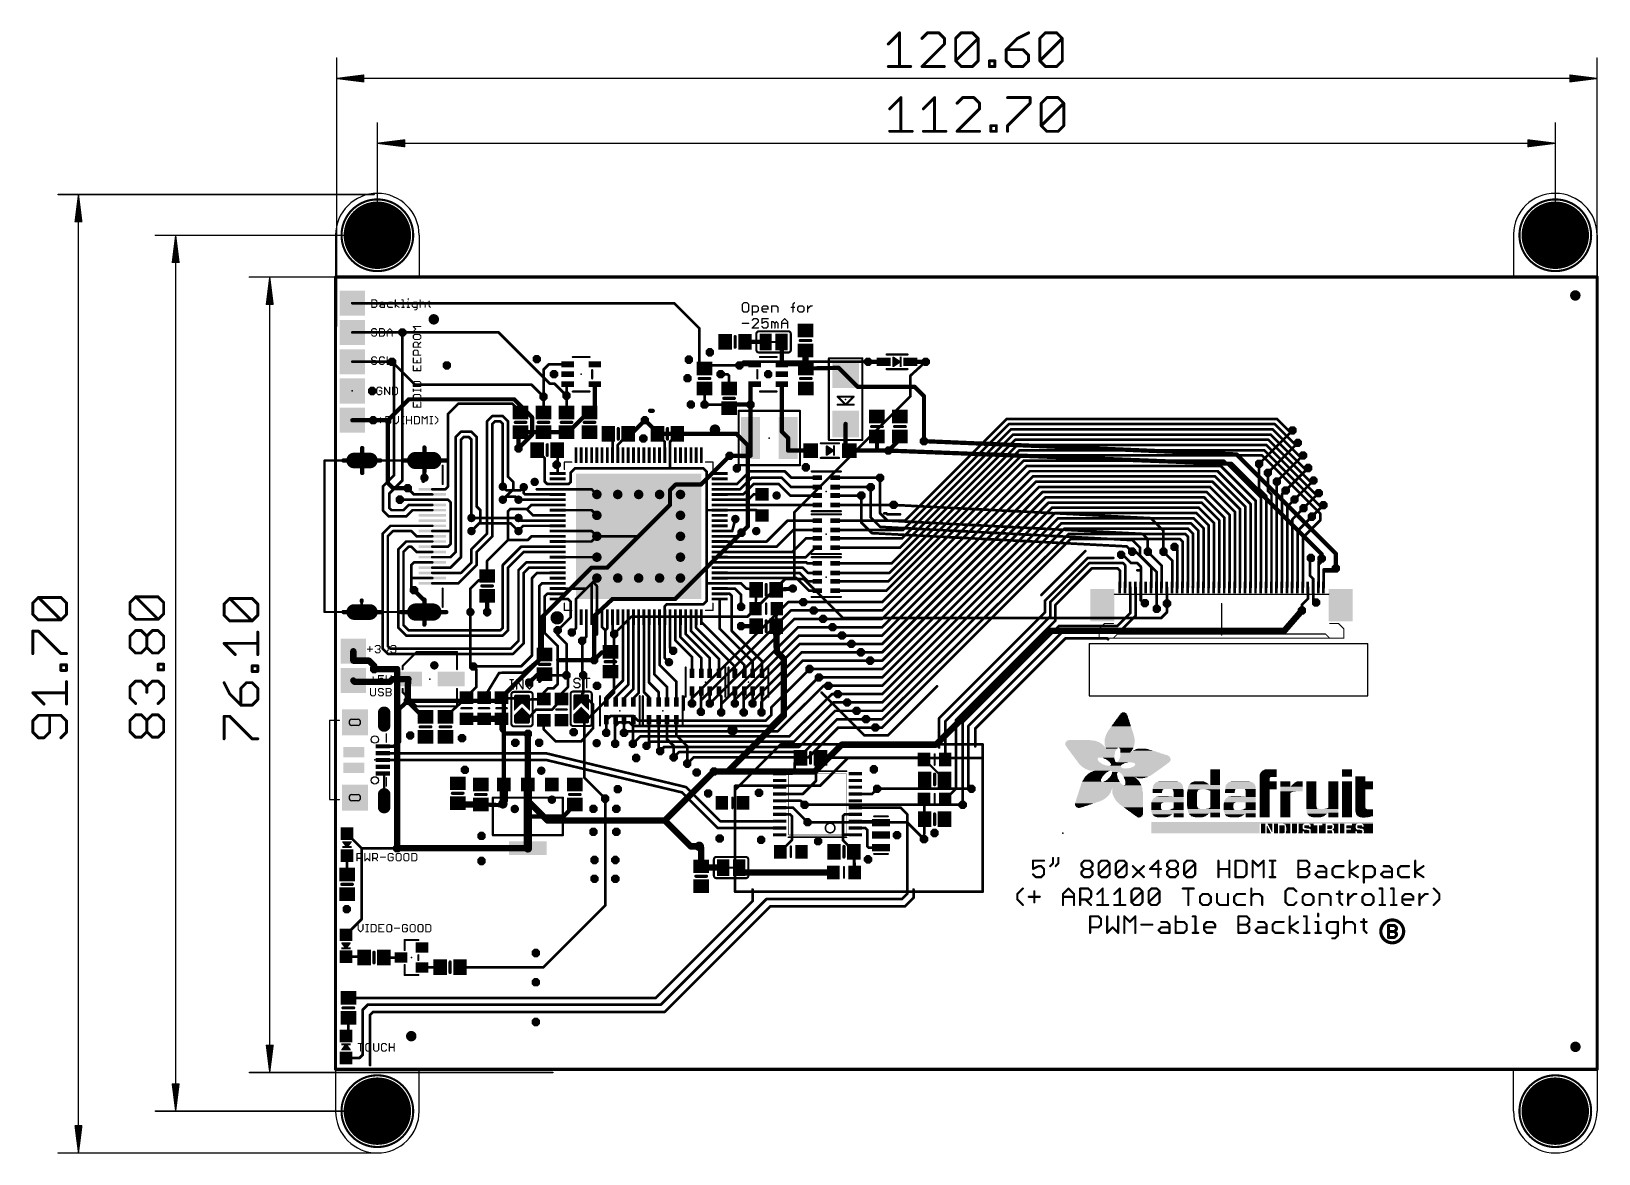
# Model space of a CAD drawing. Extents: x -29 to 121, y -8 to 99.
import ezdxf

# ---------------------------------------------------------------- set-up
doc = ezdxf.new("R2010")
doc.units = 0
for name, color, linetype in [('1', 12, 'CONTINUOUS'), ('16', 132, 'CONTINUOUS'), ('17', 110, 'CONTINUOUS'), ('18', 3, 'CONTINUOUS'), ('20', 53, 'CONTINUOUS'), ('21', 40, 'CONTINUOUS'), ('22', 6, 'CONTINUOUS'), ('23', 40, 'CONTINUOUS'), ('24', 53, 'CONTINUOUS'), ('47', 253, 'CONTINUOUS')]:
    doc.layers.add(name, color=color, linetype=linetype)

# ---------------------------------------------------------------- blocks, each defined once
blk = doc.blocks.new('RECT')
blk.add_solid([(-0.5, -0.5), (0.5, -0.5), (-0.5, 0.5), (0.5, 0.5)])
blk = doc.blocks.new('PIE')
at = {"const_width": 0.5}
blk.add_lwpolyline([(0, -0.25, 1), (0, 0.25, 1), (0, -0.25)], format="xyb", dxfattribs=at)
blk = doc.blocks.new('RECT121920X243840R50')
at = {"const_width": 0.1905}
blk.add_lwpolyline([(0.2858, -0.5715), (0.2858, 0.5715, 0.4142), (0.1905, 0.6668), (-0.1905, 0.6668, 0.4142), (-0.2858, 0.5715), (-0.2858, -0.5715, 0.4142), (-0.1905, -0.6668), (0.1905, -0.6668, 0.4142)], format="xyb", close=True, dxfattribs=at)
blk.add_solid([(-0.2159, -0.5969), (0.2159, -0.5969), (-0.2159, 0.5969), (0.2159, 0.5969)])
blk = doc.blocks.new('ROUNDP')
at = {"const_width": 0.5}
blk.add_lwpolyline([(0, -0.25, 1), (0, 0.25, 1), (0, -0.25)], format="xyb", dxfattribs=at)
blk = doc.blocks.new('LONGP100')
at = {"const_width": 1}
blk.add_lwpolyline([(-0.5, 0), (0.5, 0)], dxfattribs=at)
at = {"const_width": 0.5}
for points in [[(-0.5, 0.25, 1), (-0.5, -0.25)], [(0.5, -0.25, 1), (0.5, 0.25)]]:
    blk.add_lwpolyline(points, format="xyb", dxfattribs=at)
blk = doc.blocks.new('OFFSETP100')
at = {"const_width": 1}
blk.add_lwpolyline([(0, 0), (1, 0)], dxfattribs=at)
at = {"const_width": 0.5}
for points in [[(0, 0.25, 1), (0, -0.25)], [(1, -0.25, 1), (1, 0.25)]]:
    blk.add_lwpolyline(points, format="xyb", dxfattribs=at)
blk = doc.blocks.new('SQUAREP')
blk.add_solid([(-0.5, -0.5), (0.5, -0.5), (-0.5, 0.5), (0.5, 0.5)])
blk = doc.blocks.new('OCTAGONV')
at = {"const_width": 0.5}
blk.add_lwpolyline([(-0.25, -0.1036), (-0.25, 0.1036), (-0.1036, 0.25), (0.1036, 0.25), (0.25, 0.1036), (0.25, -0.1036), (0.1036, -0.25), (-0.1036, -0.25), (-0.25, -0.1036), (-0.25, 0.1036)], dxfattribs=at)
blk = doc.blocks.new('ROUNDV')
at = {"const_width": 0.5}
blk.add_lwpolyline([(0, -0.25, 1), (0, 0.25, 1), (0, -0.25)], format="xyb", dxfattribs=at)

msp = doc.modelspace()

# ---------------------------------------------------------------- linework, layer by layer
at = {"layer": '1'}
for points, const_width in [([(0, 0), (0, 75.8)], 0.3), ([(0, 75.8), (120.7, 75.8)], 0.3), ([(120.7, 75.8), (120.7, 0)], 0.3), ([(1.6, 73.3), (32.4, 73.3)], 0.254), ([(32.4, 73.3), (34.8, 70.9)], 0.254), ([(6.4, 70.5), (1.6, 70.5)], 0.254), ([(6.4, 56.35), (6.4, 70.5)], 0.254), ([(34.8, 70.9), (34.8, 67.116)], 0.254), ([(41.148, 69.596), (39.177, 69.596)], 0.4064), ([(42.672, 69.596), (42.7001, 69.596)], 0.4064), ([(42.7001, 69.596), (42.7001, 67.45)], 0.4064), ([(44.954, 68.778), (44.954, 67.096)], 0.6096), ([(5.4, 67.7), (1.6, 67.7)], 0.254), ([(5.6, 67.5), (5.4, 67.7)], 0.254), ([(5.6, 56.85), (5.6, 67.5)], 0.254), ([(20.4025, 67.45), (19.9, 66.9475)], 0.254), ([(22.1999, 67.45), (20.4025, 67.45)], 0.254), ([(38.75, 67.45), (38.65, 67.35)], 0.4064), ([(40.0999, 67.45), (38.75, 67.45)], 0.4064), ([(42.7001, 67.45), (44.666, 67.45)], 0.4064), ([(44.666, 67.45), (45, 67.05)], 0.4064), ([(51.2, 67.691), (50.946, 67.7)], 0.4064), ([(52.451, 67.691), (51.2, 67.691)], 0.4064), ([(54.991, 67.691), (56.462, 67.691)], 0.4064), ([(56.462, 67.691), (56.462, 67.7)], 0.4064), ([(19.9, 66.9475), (19.9, 64.35)], 0.254), ([(34.8, 67.116), (35.3, 67.05)], 0.254), ([(35.534, 67.35), (35.3, 67.05)], 0.254), ([(38.65, 67.35), (35.534, 67.35)], 0.254), ([(37.5, 66.5), (36.6, 66.5)], 0.254), ([(37.65, 66.35), (37.5, 66.5)], 0.254), ([(37.65, 65.15), (37.65, 66.35)], 0.254), ([(44.954, 67.096), (45, 67.05)], 0.6096), ([(45.084, 67.2), (45, 67.05)], 0.4064), ([(48.1335, 67.116), (45, 67.05)], 0.4064), ([(48.8, 66.4495), (48.1335, 67.116)], 0.4064), ([(49.9495, 65.3), (48.8, 66.4495)], 0.4064), ([(22.1999, 65.55), (22.1, 65.55)], 0.254), ([(22.1, 65.55), (22.1, 64.45)], 0.254), ([(22.1, 64.45), (22.1, 62.85)], 0.254), ([(24.8001, 63.4161), (24.8001, 65.55)], 0.4064), ([(35.3, 65.15), (35.3, 65.4)], 0.254), ([(35.3, 65.15), (35.3, 63.6)], 0.254), ([(39.7, 63.6), (39.7, 65.55)], 0.4064), ([(39.7, 65.55), (40.0999, 65.55)], 0.4064), ([(42.7001, 65.55), (42.7001, 60.9999)], 0.4064), ([(49.9495, 65.3), (55.3945, 65.3)], 0.4064), ([(55.3945, 65.3), (56.3, 64.3945)], 0.4064), ([(56.3, 64.3945), (56.3, 60.1)], 0.4064), ([(10.75, 62.7), (11.75, 63.7)], 0.254), ([(11.75, 63.7), (16.9, 63.7)], 0.254), ([(16.9, 63.7), (17.684, 62.916)], 0.254), ([(17.684, 62.916), (17.7, 62.85)], 0.254), ([(19.9, 64.35), (19.9, 62.85)], 0.254), ([(22.184, 60.884), (24.216, 62.916)], 0.4064), ([(24.216, 62.916), (24.3, 62.85)], 0.4064), ([(24.3, 62.85), (24.8001, 63.4161)], 0.4064), ([(30.084, 63.016), (30.1, 63)], 0.4), ([(37.65, 63.25), (38.066, 63.6)], 0.4064), ([(38.066, 63.6), (39.7, 63.6)], 0.4064), ([(39.7, 60.4), (39.7, 63.6)], 0.4064), ([(3.6, 62.1), (1.6, 62.1)], 0.4064), ([(10.75, 58.466), (10.75, 62.7)], 0.254), ([(14.5, 62), (15, 62.5)], 0.25), ([(14.5, 51.25), (14.5, 62)], 0.25), ([(15, 62.5), (16, 62.5)], 0.25), ([(15, 61.75), (15.25, 62)], 0.25), ([(15, 51), (15, 61.75)], 0.25), ([(15.25, 62), (15.75, 62)], 0.25), ([(15.75, 62), (16, 61.75)], 0.25), ([(16, 62.5), (16.5, 62)], 0.25), ([(16, 61.75), (16, 55.75)], 0.25), ([(16.5, 62), (16.5, 56.7)], 0.25), ([(28.3, 60.8), (29.6, 62.1)], 0.4064), ([(48.8, 59.55), (48.8, 61.7505)], 0.4064), ([(64.43, 61.73), (54.3, 51.6)], 0.254), ([(64.23, 62.23), (54.5, 52.5)], 0.254), ([(64.23, 62.23), (90.058, 62.23)], 0.254), ([(64.43, 61.73), (89.858, 61.73)], 0.254), ([(89.858, 61.73), (91.858, 59.73)], 0.254), ([(90.058, 62.23), (91.358, 60.93)], 0.254), ([(11.5, 60.5), (12, 61)], 0.25), ([(11.5, 49.5), (11.5, 60.5)], 0.25), ([(12, 61), (13, 61)], 0.25), ([(12, 60.25), (12.25, 60.5)], 0.25), ([(12, 49), (12, 60.25)], 0.25), ([(12.25, 60.5), (12.75, 60.5)], 0.25), ([(12.75, 60.5), (13, 60.25)], 0.25), ([(13, 61), (13.5, 60.5)], 0.25), ([(13, 60.25), (13, 52.75)], 0.25), ([(13.5, 60.5), (13.5, 53.85)], 0.25), ([(17.5, 60.884), (17.7, 60.95)], 0.4064), ([(17.5, 59.4), (17.5, 60.884)], 0.4064), ([(17.7, 60.95), (19.9, 60.95)], 0.4064), ([(19.9, 60.95), (22.1, 60.95)], 0.4064), ([(22.1, 60.95), (22.184, 60.884)], 0.4064), ([(26.5, 60.334), (26.1, 60.8)], 0.254), ([(26.5, 58.75), (26.5, 60.334)], 0.254), ([(27, 59.734), (28, 60.8)], 0.254), ([(28, 60.8), (28.3, 60.8)], 0.4064), ([(31.5, 60.034), (30.8, 60.8)], 0.254), ([(31.5, 59.75), (31.5, 60.034)], 0.254), ([(32, 60.034), (32.7, 60.8)], 0.254), ([(32, 58.75), (32, 60.034)], 0.254), ([(39.7, 58.7), (39.7, 60.4)], 0.4064), ([(42.7001, 60.9999), (43.3, 60.4)], 0.4064), ([(43.3, 59.2), (43.3, 60.4)], 0.4064), ([(51.45, 60.1), (51.8, 60.45)], 0.4064), ([(51.8, 60.45), (51.8, 60.55)], 0.4064), ([(51.8, 60.55), (51.8, 59.2)], 0.4064), ([(52.9, 59.2), (54, 60.3)], 0.4064), ([(65.03, 60.23), (53.2, 48.4)], 0.254), ([(54, 60.3), (54, 60.55)], 0.4064), ([(64.83, 60.73), (54, 49.9)], 0.254), ([(64.63, 61.23), (54.2, 50.8)], 0.254), ([(64.63, 61.23), (89.658, 61.23)], 0.254), ([(64.83, 60.73), (89.458, 60.73)], 0.254), ([(65.03, 60.23), (89.258, 60.23)], 0.254), ([(89.258, 60.23), (93.358, 56.13)], 0.254), ([(89.458, 60.73), (92.858, 57.33)], 0.254), ([(89.658, 61.23), (92.358, 58.53)], 0.254), ([(91.358, 60.93), (91.558, 61.13)], 0.254), ([(91.858, 59.73), (92.058, 59.93)], 0.254), ([(2.55, 59.45), (2.55, 57.05)], 0.4064), ([(10.75, 55.75), (10.75, 58.466)], 0.25), ([(19.25, 59.234), (19.3, 59.25)], 0.25), ([(20, 58.484), (19.3, 59.25)], 0.254), ([(20, 56.25), (20, 58.484)], 0.254), ([(21.25, 59.234), (21.2, 59.25)], 0.25), ([(21.25, 57), (21.25, 59.234)], 0.25), ([(27, 58.75), (27, 59.734)], 0.254), ([(31.5, 58.75), (31.5, 59.75)], 0.25), ([(32, 58.75), (32, 57.5)], 0.25), ([(37.7, 58.7), (39.7, 58.7)], 0.4064), ([(45.45, 59.2), (43.3, 59.2)], 0.4064), ([(48.8, 59.55), (49.15, 59.2)], 0.4064), ([(49.15, 59.2), (51.8, 59.2)], 0.4064), ([(51.8, 59.2), (52.9, 59.2)], 0.4064), ([(52.7, 45.8), (65.63, 58.73)], 0.254), ([(65.43, 59.23), (52.9, 46.7)], 0.254), ([(65.23, 59.73), (53, 47.5)], 0.254), ([(65.23, 59.73), (89.058, 59.73)], 0.254), ([(65.43, 59.23), (88.858, 59.23)], 0.254), ([(65.63, 58.73), (88.658, 58.73)], 0.254), ([(88.658, 58.73), (94.208, 53.18)], 0.254), ([(88.858, 59.23), (94.308, 53.78)], 0.254), ([(89.058, 59.73), (93.858, 54.93)], 0.254), ([(92.358, 58.53), (92.558, 58.73)], 0.254), ([(0.75, 58.25), (4.3, 58.25)], 0.4064), ([(8.49, 58.25), (8.49, 56.61)], 0.4064), ([(22.9, 57.5), (22.5, 57.1)], 0.25), ([(22.5, 57.1), (22.5, 56.2)], 0.25), ([(32, 57.5), (22.9, 57.5)], 0.25), ([(35.2, 57.5), (32, 57.5)], 0.25), ([(35.5, 57.2), (35.2, 57.5)], 0.25), ([(35.5, 53.5), (35.5, 57.2)], 0.25), ([(38.4, 56), (39.6, 57.2)], 0.254), ([(39.6, 57.2), (43, 57.2)], 0.254), ([(43, 57.2), (43.6, 56.6)], 0.254), ([(52.3, 44.7), (65.83, 58.23)], 0.254), ([(52.3, 43.9), (66.13, 57.73)], 0.254), ([(52.3, 43.1), (66.43, 57.23)], 0.254), ([(65.83, 58.23), (84.9978, 58.23)], 0.254), ([(66.13, 57.73), (84.6978, 57.73)], 0.254), ([(66.43, 57.23), (84.398, 57.23)], 0.254), ([(84.398, 57.23), (87.548, 54.08)], 0.254), ([(84.6978, 57.73), (88.048, 54.3798)], 0.254), ([(84.9978, 58.23), (88.548, 54.6798)], 0.254), ([(88.358, 55.53), (88.358, 57.93)], 0.254), ([(89.208, 55.33), (89.208, 57.08)], 0.254), ([(92.858, 57.33), (93.058, 57.53)], 0.254), ([(5.6, 56.85), (4.55, 55.8)], 0.254), ([(4.55, 55.8), (4.55, 53.45)], 0.254), ([(5.15, 55.1), (6.4, 56.35)], 0.254), ([(7.5, 55), (6.9, 55.6)], 0.25), ([(8.49, 56.61), (8.5, 56.6)], 0.4), ([(9.25, 55.5), (10.5, 55.5)], 0.25), ([(10.5, 55.5), (10.75, 55.75)], 0.25), ([(17, 55.5), (16, 54.5)], 0.25), ([(16.5, 56.7), (17, 56.2)], 0.25), ([(17, 56.2), (17, 55.5)], 0.25), ([(18, 55.1414), (18, 55.7)], 0.25), ([(19.25, 55.5), (21.25, 55.5)], 0.25), ([(20.25, 56), (20, 56.25)], 0.254), ([(21.25, 56), (20.25, 56)], 0.25), ([(22.3, 56), (21.25, 56)], 0.25), ([(21.25, 55.5), (24.5, 55.5)], 0.25), ([(22.5, 56.2), (22.3, 56)], 0.25), ([(24.5, 55.5), (25, 55)], 0.25), ([(36.75, 56), (38.4, 56)], 0.254), ([(36.75, 55.5), (38.7, 55.5)], 0.254), ([(38.7, 55.5), (39.8, 56.6)], 0.254), ([(39, 55), (40, 56)], 0.254), ([(39.8, 56.6), (42.7, 56.6)], 0.254), ([(40, 56), (42.4, 56)], 0.254), ([(42.4, 56), (43.5, 54.9)], 0.254), ([(42.7, 56.6), (43.6, 55.7)], 0.254), ([(43.6, 56.6), (46.1, 56.6)], 0.254), ([(43.6, 55.7), (46.1, 55.7)], 0.254), ([(52.1, 56.6), (47.8, 56.6)], 0.254), ([(51.2, 55.7), (47.8, 55.7)], 0.254), ([(52.3, 42.3), (66.73, 56.73)], 0.254), ([(52.3, 41.5), (67.03, 56.23)], 0.254), ([(52.3, 40.7), (67.33, 55.73)], 0.254), ([(66.73, 56.73), (84.1474, 56.73)], 0.254), ([(67.03, 56.23), (83.898, 56.23)], 0.254), ([(67.33, 55.73), (83.648, 55.73)], 0.254), ([(83.648, 55.73), (86.048, 53.33)], 0.254), ([(83.898, 56.23), (86.548, 53.58)], 0.254), ([(84.1474, 56.73), (87.048, 53.8294)], 0.254), ([(89.048, 54.84), (88.358, 55.53)], 0.254), ([(90.048, 56.22), (90.058, 56.23)], 0.254), ([(90.048, 46.1), (90.048, 56.22)], 0.254), ([(90.548, 55.02), (90.908, 55.38)], 0.254), ([(93.358, 56.13), (93.558, 56.33)], 0.254), ([(5.15, 55.1), (5.15, 53.7)], 0.254), ([(9.25, 54.5), (6.15, 54.5)], 0.25), ([(7, 54), (6.5, 53.5)], 0.25), ([(9.25, 54), (7, 54)], 0.25), ([(9.25, 55), (7.5, 55)], 0.25), ([(10.75, 54.5), (9.25, 54.5)], 0.25), ([(11, 54.25), (10.75, 54.5)], 0.25), ([(11, 51.5), (11, 54.25)], 0.25), ([(17.5, 54.5), (21.25, 54.5)], 0.25), ([(18.1414, 55), (18, 55.1414)], 0.25), ([(21.25, 55), (18.1414, 55)], 0.25), ([(18.35, 53.6), (18.75, 54)], 0.25), ([(21.25, 54), (18.75, 54)], 0.25), ([(36.75, 55), (39, 55)], 0.254), ([(36.75, 54.5), (39.484, 54.5)], 0.254), ([(36.75, 54), (46.1, 54)], 0.254), ([(39.484, 54.5), (40, 55.016)], 0.254), ([(40, 55.016), (40.8, 55.016)], 0.254), ([(43.5, 54.9), (46.1, 54.9)], 0.254), ([(50.3, 54.9), (47.8, 54.9)], 0.254), ([(53.4, 54), (47.8, 54)], 0.254), ([(52.3, 39.9), (67.63, 55.23)], 0.254), ([(52.3, 39.1), (67.93, 54.73)], 0.254), ([(52.3, 38.3), (68.23, 54.23)], 0.254), ([(67.63, 55.23), (83.348, 55.23)], 0.254), ([(67.93, 54.73), (83.098, 54.73)], 0.254), ([(68.23, 54.23), (82.8475, 54.23)], 0.254), ([(82.8475, 54.23), (84.548, 52.5295)], 0.254), ([(83.098, 54.73), (85.048, 52.78)], 0.254), ([(83.348, 55.23), (85.548, 53.03)], 0.254), ([(87.548, 54.08), (87.548, 46.1)], 0.254), ([(88.048, 54.3798), (88.048, 46.1)], 0.254), ([(88.548, 54.6798), (88.548, 46.1)], 0.254), ([(89.048, 47.37), (89.048, 54.84)], 0.254), ([(89.548, 54.99), (89.208, 55.33)], 0.254), ([(89.548, 46.1), (89.548, 54.99)], 0.254), ([(90.548, 46.1), (90.548, 55.02)], 0.254), ([(91.048, 53.82), (91.758, 54.53)], 0.254), ([(93.858, 54.93), (94.058, 55.13)], 0.254), ([(94.308, 53.78), (94.508, 53.98)], 0.254), ([(4.55, 53.45), (5.1, 52.9)], 0.254), ([(6.75, 52.9), (5.1, 52.9)], 0.25), ([(5.15, 53.7), (5.35, 53.5)], 0.254), ([(6.5, 53.5), (5.35, 53.5)], 0.25), ([(7.35, 53.5), (6.75, 52.9)], 0.25), ([(9.25, 53.5), (7.35, 53.5)], 0.25), ([(13.5, 53.85), (13.85, 53.5)], 0.25), ([(13.85, 53.5), (13.85, 52.35)], 0.25), ([(16.5, 53.4), (16.7, 53.6)], 0.25), ([(16.5, 53.4), (16.5, 50.65)], 0.25), ([(16.7, 53.6), (18.35, 53.6)], 0.25), ([(17.75, 52.5), (17.5, 52.75)], 0.25), ([(21.25, 52.5), (17.75, 52.5)], 0.25), ([(18.35, 53.6), (18.35, 53.55)], 0.25), ([(18.35, 53.55), (18.9, 53)], 0.25), ([(21.25, 53), (18.9, 53)], 0.25), ([(21.25, 53.5), (24.5, 53.5)], 0.25), ([(24.5, 53.5), (25, 53)], 0.25), ([(36.75, 53.5), (35.5, 53.5)], 0.25), ([(35.5, 46.5), (35.5, 53.5)], 0.25), ([(36.75, 53.5), (39.55, 53.5)], 0.25), ([(37.95, 51.5), (38.25, 52.65)], 0.254), ([(39.55, 53.5), (40.284, 53.5)], 0.254), ([(40.284, 53.5), (40.8, 52.984)], 0.254), ([(41.25, 50.5), (43.25, 52.5)], 0.254), ([(43.25, 52.5), (46.1, 52.5)], 0.254), ([(54.5, 52.5), (47.8, 52.5)], 0.254), ([(52.3, 37.5), (68.53, 53.73)], 0.254), ([(52.3, 36.7), (68.83, 53.23)], 0.254), ([(52.3, 35.9), (69.13, 52.73)], 0.254), ([(52.7, 53.2), (52.5, 53.2)], 0.254), ([(52.8, 53.1), (52.7, 53.2)], 0.254), ([(52.8, 53.1), (54, 53.1)], 0.254), ([(68.53, 53.73), (82.598, 53.73)], 0.254), ([(68.83, 53.23), (82.3473, 53.23)], 0.254), ([(69.13, 52.73), (82.0979, 52.73)], 0.254), ([(82.0979, 52.73), (83.048, 51.7799)], 0.254), ([(82.3473, 53.23), (83.548, 52.0293)], 0.254), ([(82.598, 53.73), (84.048, 52.28)], 0.254), ([(84.548, 52.5295), (84.548, 46.1)], 0.254), ([(85.048, 52.78), (85.048, 46.1)], 0.254), ([(85.548, 53.03), (85.548, 46.1)], 0.254), ([(86.048, 53.33), (86.048, 46.1)], 0.254), ([(86.548, 53.58), (86.548, 46.1)], 0.254), ([(87.048, 53.8294), (87.048, 46.1)], 0.254), ([(91.048, 46.1), (91.048, 53.82)], 0.254), ([(91.548, 52.62), (92.608, 53.68)], 0.254), ([(91.548, 46.1), (91.548, 52.62)], 0.254), ([(92.048, 51.52), (93.408, 52.88)], 0.254), ([(92.548, 50.87), (94.208, 52.53)], 0.254), ([(94.208, 53.18), (94.208, 52.53)], 0.254), ([(5.25, 52), (4.5, 51.25)], 0.25), ([(4.5, 51.25), (4.5, 40.25)], 0.25), ([(5.5, 51.5), (5, 51)], 0.25), ([(5, 51), (5, 40.5)], 0.25), ([(9.25, 52), (5.25, 52)], 0.25), ([(7.25, 51.5), (5.5, 51.5)], 0.25), ([(7.75, 51), (7.25, 51.5)], 0.25), ([(9.25, 51), (7.75, 51)], 0.25), ([(11, 51.5), (9.25, 51.5)], 0.25), ([(11, 50.25), (11, 51.5)], 0.25), ([(13.85, 52.35), (13, 51.5)], 0.25), ([(13, 49.75), (14.5, 51.25)], 0.25), ([(13.5, 49.5), (15, 51)], 0.25), ([(17.5, 51.55), (17.95, 52)], 0.25), ([(17.5, 51.5), (17.5, 51.55)], 0.25), ([(21.25, 52), (17.95, 52)], 0.25), ([(18.75, 51), (18.4, 50.65)], 0.25), ([(21.25, 51), (18.75, 51)], 0.25), ([(21.25, 51.5), (24.5, 51.5)], 0.25), ([(24.5, 51.5), (25, 51)], 0.25), ([(24.5, 50.5), (25, 51)], 0.25), ([(25, 51), (29, 51)], 0.25), ([(36.75, 51.5), (37.95, 51.5)], 0.254), ([(36.75, 51), (38.5, 51)], 0.254), ([(38.5, 51), (38.85, 51.35)], 0.254), ([(42.2, 50), (43.8, 51.6)], 0.254), ([(43.8, 51.6), (46.1, 51.6)], 0.254), ([(54.3, 51.6), (47.8, 51.6)], 0.254), ([(52.3, 35.1), (69.43, 52.23)], 0.254), ([(52.3, 34.3), (69.73, 51.73)], 0.254), ([(52.3, 33.5), (70.157, 51.23)], 0.254), ([(69.43, 52.23), (81.8479, 52.23)], 0.254), ([(69.73, 51.73), (81.5479, 51.73)], 0.254), ([(70.157, 51.23), (81.2948, 51.23)], 0.254), ([(81.2948, 51.23), (81.548, 50.9768)], 0.254), ([(81.5479, 51.73), (82.048, 51.2299)], 0.254), ([(81.548, 50.9768), (81.548, 46.1)], 0.254), ([(81.8479, 52.23), (82.548, 51.5299)], 0.254), ([(82.048, 51.2299), (82.048, 46.228)], 0.254), ([(82.548, 51.5299), (82.548, 46.1)], 0.254), ([(83.048, 51.7799), (83.048, 46.1)], 0.254), ([(83.548, 52.0293), (83.548, 46.1)], 0.254), ([(84.048, 52.28), (84.048, 46.1)], 0.254), ([(92.048, 46.1), (92.048, 51.52)], 0.254), ([(92.548, 46.1), (92.548, 50.87)], 0.254), ([(6.75, 50.5), (6, 49.75)], 0.25), ([(6, 49.75), (6, 42.25)], 0.25), ([(6.5, 49.5), (7, 50)], 0.25), ([(6.5, 42.5), (6.5, 49.5)], 0.25), ([(9.25, 50.5), (6.75, 50.5)], 0.25), ([(7, 50), (7.25, 50)], 0.25), ([(7.25, 50), (7.75, 49.5)], 0.25), ([(7.75, 49.5), (9.25, 49.5)], 0.25), ([(9.25, 50), (10.75, 50)], 0.25), ([(10.75, 50), (11, 50.25)], 0.25), ([(11, 49), (11.5, 49.5)], 0.25), ([(13, 48.5), (13, 49.75)], 0.25), ([(13.5, 48.25), (13.5, 49.5)], 0.25), ([(16.5, 50.65), (14.5, 48.65)], 0.25), ([(17.75, 50), (16, 48.25)], 0.25), ([(18.4, 50.65), (16.5, 50.65)], 0.25), ([(16.5, 48), (18, 49.5)], 0.25), ([(21.25, 50), (17.75, 50)], 0.25), ([(18, 49.5), (21.25, 49.5)], 0.25), ([(21.25, 50.5), (24.5, 50.5)], 0.25), ([(36.75, 50.5), (41.25, 50.5)], 0.254), ([(36.75, 50), (42.2, 50)], 0.254), ([(36.75, 49.5), (43.7, 49.5)], 0.254), ([(43.7, 49.5), (45, 50.8)], 0.254), ([(45, 50.8), (46.1, 50.8)], 0.254), ([(45, 49), (45.9, 49.9)], 0.254), ([(45.9, 49.9), (46.1, 49.9)], 0.254), ([(54.2, 50.8), (47.8, 50.8)], 0.254), ([(54, 49.9), (47.8, 49.9)], 0.254), ([(52.3, 32.7), (70.33, 50.73)], 0.254), ([(67.534, 45.383), (71.731, 49.58)], 0.254), ([(80.7948, 50.73), (70.33, 50.73)], 0.254), ([(76.558, 49.53), (76.208, 49.53)], 0.254), ([(77.458, 48.63), (76.558, 49.53)], 0.254), ([(79.048, 48.19), (77.708, 49.53)], 0.254), ([(80.048, 48.69), (79.208, 49.53)], 0.254), ([(80.548, 49.69), (80.258, 49.98)], 0.254), ([(80.548, 46.07), (80.548, 49.69)], 0.254), ([(81.048, 50.4768), (80.7948, 50.73)], 0.254), ([(81.048, 46.1), (81.048, 50.4768)], 0.254), ([(7.5, 48.5), (7.25, 48.25)], 0.25), ([(7.25, 48.25), (7.25, 47)], 0.25), ([(9.25, 48.5), (7.5, 48.5)], 0.25), ([(9.25, 49), (11, 49)], 0.25), ([(9.25, 48), (11, 48)], 0.25), ([(11, 48), (12, 49)], 0.25), ([(11.75, 46.5), (13.5, 48.25)], 0.25), ([(12, 47.5), (13, 48.5)], 0.25), ([(14.5, 48.65), (14.5, 47.2)], 0.25), ([(16, 48.25), (16, 42.25)], 0.25), ([(16.5, 42), (16.5, 48)], 0.25), ([(17.5, 47.75), (18.25, 48.5)], 0.25), ([(18, 47.5), (18.5, 48)], 0.25), ([(18.25, 48.5), (21.25, 48.5)], 0.25), ([(21.25, 48), (18.5, 48)], 0.25), ([(21.25, 49), (25, 49)], 0.25), ([(36.75, 49), (45, 49)], 0.254), ([(36.75, 48.5), (45.05, 48.5)], 0.254), ([(36.75, 48), (44.7, 48)], 0.254), ([(44.7, 48), (45.2, 47.5)], 0.254), ([(45.05, 48.5), (45.15, 48.4)], 0.254), ([(45.15, 48.4), (46.1, 48.4)], 0.254), ([(53.2, 48.4), (47.8, 48.4)], 0.254), ([(71.958, 48.93), (67.88, 44.852)], 0.254), ([(72.1086, 48.43), (68.38, 44.7014)], 0.254), ([(72.3587, 47.93), (68.88, 44.4513)], 0.254), ([(74.408, 48.93), (71.958, 48.93)], 0.254), ([(75.344, 48.43), (72.1086, 48.43)], 0.254), ([(74.844, 47.93), (72.3587, 47.93)], 0.254), ([(75.048, 47.726), (74.844, 47.93)], 0.254), ([(75.308, 49.23), (75.158, 49.23)], 0.254), ([(76.108, 48.43), (75.308, 49.23)], 0.254), ([(75.548, 48.226), (75.344, 48.43)], 0.254), ([(75.548, 48.226), (75.548, 46.1)], 0.254), ([(76.708, 48.43), (76.108, 48.43)], 0.254), ([(77.048, 48.09), (76.708, 48.43)], 0.254), ([(77.048, 47.37), (77.048, 48.09)], 0.254), ([(77.7242, 48.376), (77.458, 48.63)], 0.254), ([(78.048, 48.0522), (77.7242, 48.376)], 0.254), ([(78.048, 48.0522), (78.048, 46.1)], 0.254), ([(79.048, 48.19), (79.048, 46.1)], 0.254), ([(80.048, 46.1), (80.048, 48.69)], 0.254), ([(93.218, 47.244), (93.218, 48.768)], 0.254), ([(93.548, 48.69), (93.308, 48.93)], 0.254), ([(94.048, 48.57), (94.348, 48.87)], 0.254), ([(94.048, 48.27), (94.048, 48.57)], 0.254), ([(94.048, 48.27), (94.348, 48.57)], 0.254), ([(94.048, 46.1), (94.048, 48.27)], 0.254), ([(95.308, 47.83), (95.408, 47.93)], 0.254), ([(95.408, 47.93), (95.708, 47.93)], 0.254), ([(95.508, 47.73), (95.708, 47.93)], 0.4064), ([(7.25, 47), (7.25, 46.1)], 0.25), ([(9.25, 47), (7.25, 47)], 0.25), ([(9.25, 47.5), (12, 47.5)], 0.25), ([(9.25, 46.5), (11.75, 46.5)], 0.25), ([(13.2, 46.3), (13.7, 46.8)], 0.254), ([(13.7, 46.8), (14.5, 46.8)], 0.254), ([(14.5, 46.8), (14.5, 47.2)], 0.254), ([(17.5, 41), (17.5, 47.75)], 0.25), ([(18, 40.75), (18, 47.5)], 0.25), ([(19.3, 47.5), (18.8, 47)], 0.25), ([(18.8, 47), (18.8, 39.6)], 0.25), ([(21.25, 47.5), (19.3, 47.5)], 0.25), ([(19.75, 46.5), (19.5, 46.25)], 0.25), ([(21.25, 46.5), (19.75, 46.5)], 0.25), ([(24, 46), (24.625, 46.625)], 0.25), ([(24.5, 46.5), (25, 47)], 0.254), ([(24.5, 43.25), (24.5, 46.5)], 0.254), ([(24.625, 46.625), (25, 47)], 0.25), ([(25, 46.25), (24.625, 46.625)], 0.25), ([(35.5, 44.8), (35.5, 46.5)], 0.254), ([(36.75, 46.5), (35.5, 46.5)], 0.25), ([(36.75, 47.5), (44.4, 47.5)], 0.254), ([(36.75, 47), (44.1, 47)], 0.254), ([(36.75, 46.5), (38.8, 46.5)], 0.25), ([(38.8, 46.5), (39.3, 46)], 0.25), ([(44.1, 47), (45.3, 45.8)], 0.254), ([(44.4, 47.5), (45.2, 46.7)], 0.254), ([(45.2, 47.5), (46.1, 47.5)], 0.254), ([(45.2, 46.7), (46.1, 46.7)], 0.254), ([(53, 47.5), (47.8, 47.5)], 0.254), ([(52.9, 46.7), (47.8, 46.7)], 0.254), ([(75.048, 47.726), (75.048, 46.1)], 0.254), ([(77.048, 47.752), (76.708, 47.752)], 0.254), ([(77.048, 44.86), (77.048, 47.752)], 0.254), ([(89.048, 47.37), (89.058, 47.37)], 0.254), ([(89.048, 47.37), (89.048, 46.1)], 0.254), ([(93.548, 46.914), (93.218, 47.244)], 0.254), ([(93.548, 46.914), (93.52, 46.914)], 0.254), ([(93.52, 46.914), (93.52, 46.1)], 0.254), ([(93.548, 46.914), (93.548, 44.924)], 0.254), ([(94.548, 47.63), (94.548, 47.83)], 0.254), ([(94.548, 47.83), (95.308, 47.83)], 0.254), ([(94.548, 47.63), (95.308, 47.63)], 0.254), ([(94.548, 47.63), (94.548, 46.1)], 0.254), ([(95.358, 47.73), (95.508, 47.73)], 0.4064), ([(2.5, 44.85), (2.5, 44.8)], 0.4064), ([(7.25, 46.1), (7.5, 45.85)], 0.25), ([(8.49, 44.86), (7.5, 45.85)], 0.4), ([(8.5, 44.95), (8.5, 43.75)], 0.4064), ([(8.49, 43.75), (8.49, 44.86)], 0.3048), ([(13.2, 46.3), (12.9, 46)], 0.25), ([(12.9, 46), (12.9, 43.75)], 0.25), ([(14.5, 45.3), (14.5, 43.75)], 0.4), ([(19.5, 46.25), (19.5, 40.266)], 0.25), ([(20.25, 45.5), (20, 45.25)], 0.25), ([(20, 45.25), (20, 41.75)], 0.25), ([(21.25, 45.5), (20.25, 45.5)], 0.25), ([(21.25, 46), (24, 46)], 0.25), ([(21.25, 45), (22.25, 45)], 0.25), ([(22.25, 45), (22.5, 44.75)], 0.25), ([(23, 45), (24, 46)], 0.25), ([(23, 43.25), (23, 45)], 0.25), ([(25, 43.25), (25, 46.25)], 0.25), ([(36.75, 45.5), (37.7, 45.5)], 0.254), ([(36.75, 45), (36.75, 42.15)], 0.254), ([(36.75, 46), (38.2, 46)], 0.25), ([(37.7, 45.5), (37.9, 45.3)], 0.254), ([(37.9, 45.3), (37.9, 41.95)], 0.254), ([(38.2, 46), (38.8, 45.4)], 0.25), ([(38.8, 45.4), (38.8, 44.25)], 0.25), ([(39.3, 46), (40.25, 45.873)], 0.25), ([(40.25, 45.873), (40.184, 44.073)], 0.25), ([(42.15, 45.873), (43.75, 46)], 0.4), ([(42.25, 45.984), (42.15, 45.873)], 0.25), ([(45.3, 45.8), (46.1, 45.8)], 0.254), ([(52.7, 45.8), (47.8, 45.8)], 0.254), ([(75.02, 46.1), (75.048, 46.1)], 0.254), ([(75.548, 46.1), (75.52, 46.1)], 0.254), ([(76.02, 46.1), (76.048, 46.1)], 0.254), ([(76.048, 43.663), (76.048, 46.1)], 0.254), ([(76.548, 46.1), (76.52, 46.1)], 0.254), ([(76.548, 43.401), (76.548, 46.1)], 0.254), ([(77.02, 46.1), (77.02, 44.894)], 0.254), ([(77.02, 44.894), (77.435, 44.606)], 0.254), ([(78.02, 46.1), (78.048, 46.1)], 0.254), ([(78.52, 46.1), (78.548, 46.1)], 0.254), ([(78.548, 46.1), (78.548, 44.804)], 0.254), ([(79.048, 46.1), (79.02, 46.1)], 0.254), ([(79.52, 46.1), (79.52, 46.002)], 0.254), ([(79.52, 46.002), (79.548, 45.974)], 0.254), ([(79.548, 46.1), (79.548, 45.974)], 0.254), ([(79.548, 45.974), (79.548, 44.568)], 0.254), ([(80.048, 46.1), (80.02, 46.1)], 0.254), ([(80.52, 46.1), (80.52, 46.098)], 0.254), ([(80.52, 46.098), (80.548, 46.07)], 0.254), ([(81.048, 46.1), (81.02, 46.1)], 0.254), ([(81.52, 46.1), (81.548, 46.1)], 0.254), ([(82.02, 46.2), (82.048, 46.228)], 0.254), ([(82.02, 46.1), (82.02, 46.2)], 0.254), ([(82.048, 46.228), (82.048, 46.1)], 0.254), ([(82.52, 46.1), (82.548, 46.1)], 0.254), ([(83.02, 46.1), (83.048, 46.1)], 0.254), ([(83.548, 46.1), (83.52, 46.1)], 0.254), ([(84.02, 46.1), (84.048, 46.1)], 0.254), ([(84.548, 46.1), (84.52, 46.1)], 0.254), ([(85.048, 46.1), (85.02, 46.1)], 0.254), ([(85.548, 46.1), (85.52, 46.1)], 0.254), ([(86.048, 46.1), (86.02, 46.1)], 0.254), ([(86.548, 46.1), (86.52, 46.1)], 0.254), ([(87.048, 46.1), (87.02, 46.1)], 0.254), ([(87.548, 46.1), (87.52, 46.1)], 0.254), ([(88.048, 46.1), (88.02, 46.1)], 0.254), ([(88.548, 46.1), (88.52, 46.1)], 0.254), ([(89.02, 46.1), (89.048, 46.1)], 0.254), ([(89.52, 46.1), (89.548, 46.1)], 0.254), ([(90.048, 46.1), (90.02, 46.1)], 0.254), ([(90.52, 46.1), (90.548, 46.1)], 0.254), ([(91.02, 46.1), (91.048, 46.1)], 0.254), ([(91.52, 46.1), (91.548, 46.1)], 0.254), ([(92.048, 46.1), (92.02, 46.1)], 0.254), ([(93.048, 45.042), (92.456, 44.45)], 0.254), ([(92.52, 46.1), (92.548, 46.1)], 0.254), ([(93.048, 46.1), (93.02, 46.1)], 0.254), ([(93.048, 46.1), (93.048, 45.042)], 0.254), ([(93.548, 44.924), (93.812, 44.66)], 0.254), ([(94.02, 46.1), (94.048, 46.1)], 0.254), ([(94.52, 46.1), (94.548, 46.1)], 0.254), ([(0.75, 43.75), (2.5, 43.75)], 0.4064), ([(2.5, 43.75), (2.5, 44.8)], 0.254), ([(8.5, 43.75), (10.6, 43.75)], 0.4064), ([(22.5, 44.75), (22.5, 43.25)], 0.25), ([(31.5, 44.3), (31.7, 44.5)], 0.254), ([(31.5, 43.25), (31.5, 44.3)], 0.254), ([(31.7, 44.5), (35.2, 44.5)], 0.254), ([(35.2, 44.5), (35.5, 44.8)], 0.254), ([(40.2, 44.166), (40.184, 44.073)], 0.25), ([(42.2, 44.134), (42.216, 44.073)], 0.4), ([(42.15, 42.4), (42.216, 44.073)], 0.254), ([(52.3, 44.7), (44.75, 44.7)], 0.254), ([(52.3, 43.9), (45.75, 43.9)], 0.254), ([(67.88, 43.73), (57.75, 33.6)], 0.254), ([(67.88, 44.852), (67.88, 43.73)], 0.254), ([(68.38, 44.7014), (68.38, 43.33)], 0.254), ([(68.88, 44.4513), (68.88, 42.93)], 0.254), ([(74.803, 42.418), (76.048, 43.663)], 0.254), ([(75.057, 41.91), (76.548, 43.401)], 0.254), ([(77.048, 44.86), (77.435, 44.606)], 0.254), ([(78.548, 44.804), (78.566, 44.06)], 0.254), ([(92.456, 44.45), (92.456, 43.9)], 0.254), ([(92.456, 43.9), (92.458, 43.898)], 0.254), ([(6, 42.25), (6.75, 41.5)], 0.25), ([(7, 42), (6.5, 42.5)], 0.25), ([(15.75, 42), (7, 42)], 0.25), ([(16, 42.25), (15.75, 42)], 0.25), ([(16, 41.5), (16.5, 42)], 0.25), ([(22.5, 43.25), (21.25, 42)], 0.25), ([(22.6, 41.8), (23, 42.2)], 0.254), ([(23, 42.2), (23, 43.25)], 0.254), ([(24, 43.25), (24, 41.404)], 0.254), ([(25, 43.25), (25, 41.6)], 0.254), ([(25.5, 43.25), (25.5, 42.3)], 0.25), ([(25.5, 42.3), (25.8, 42)], 0.25), ([(25.8, 42), (25.8, 40.016)], 0.254), ([(25.8, 42), (26, 42.2)], 0.25), ([(26, 42.2), (26, 43.25)], 0.25), ([(26.5, 43.25), (26.5, 41.65)], 0.254), ([(27.5, 43.25), (27.5, 37.2)], 0.254), ([(28, 43.25), (28, 36.8)], 0.254), ([(28.5, 43.25), (28.5, 36.4)], 0.254), ([(29, 43.25), (29, 36)], 0.254), ([(29.5, 43.25), (29.5, 36.1)], 0.254), ([(30, 43.25), (30, 37)], 0.254), ([(30.5, 43.25), (30.5, 37.8)], 0.254), ([(31, 43.25), (31, 38.7)], 0.254), ([(31.5, 43.25), (31.5, 39.35)], 0.254), ([(32, 43.25), (32, 40.95)], 0.25), ([(32.5, 43.25), (32.5, 41.05)], 0.254), ([(33, 43.25), (33, 41.35)], 0.254), ([(33.5, 43.25), (33.5, 41.65)], 0.254), ([(34, 43.25), (34, 41.95)], 0.254), ([(34, 41.95), (36.7, 39.25)], 0.254), ([(34.5, 43.25), (34.5, 42.25)], 0.254), ([(34.5, 42.25), (38.2, 38.55)], 0.254), ([(35, 43.25), (35, 42.8)], 0.254), ([(35, 42.8), (39.1, 38.7)], 0.254), ([(36.75, 42.15), (39.9, 39)], 0.254), ([(37.9, 41.95), (40.8, 39.05)], 0.254), ([(40.25, 42.4), (38.8, 42.4)], 0.4), ([(42.15, 42.4), (42.216, 39.934)], 0.6096), ([(52.3, 43.1), (46.65, 43.1)], 0.254), ([(52.3, 42.3), (47.55, 42.3)], 0.254), ([(68.38, 43.33), (58.331, 33.281)], 0.254), ([(68.88, 42.93), (59.35, 33.4)], 0.254), ([(69.218, 42.418), (60, 33.2)], 0.254), ([(69.61, 41.91), (60.55, 32.85)], 0.254), ([(69.218, 42.418), (74.803, 42.418)], 0.254), ([(69.61, 41.91), (75.057, 41.91)], 0.254), ([(5, 40.5), (5.25, 40.25)], 0.25), ([(16, 41.5), (6.75, 41.5)], 0.25), ([(16.75, 40.25), (17.5, 41)], 0.25), ([(17, 39.75), (18, 40.75)], 0.25), ([(20, 41.75), (21.25, 40.5)], 0.25), ([(21.25, 40.5), (21.25, 38.9)], 0.25), ([(24, 41.404), (23.6, 41.004)], 0.254), ([(26.5, 41.65), (26.65, 41.65)], 0.254), ([(32, 40.95), (32, 40.35)], 0.254), ([(32.5, 41.05), (34.1, 39.45)], 0.254), ([(33, 41.35), (35, 39.35)], 0.254), ([(33.5, 41.65), (35.8, 39.35)], 0.254), ([(52.3, 41.5), (48.45, 41.5)], 0.254), ([(52.3, 40.7), (49.35, 40.7)], 0.254), ([(69.83, 41.23), (61.2, 32.6)], 0.254), ([(69.83, 41.23), (73.832, 41.23)], 0.254), ([(73.832, 41.23), (73.914, 41.148)], 0.254), ([(1.7, 39.1), (1.7, 40)], 0.6096), ([(3.2, 39.1), (1.7, 39.1)], 0.6096), ([(3.7, 38.6), (3.2, 39.1)], 0.6096), ([(4.5, 40.25), (5, 39.75)], 0.25), ([(5, 39.75), (17, 39.75)], 0.25), ([(5.25, 40.25), (16.75, 40.25)], 0.25), ([(18.8, 39.6), (17.75, 38.55)], 0.25), ([(17.9372, 37.9572), (20, 39.7)], 0.254), ([(19.5, 40.266), (20, 39.7)], 0.25), ([(24.746, 39.154), (21.3, 39.154)], 0.4064), ([(21.25, 38.9), (21.3, 39.154)], 0.254), ([(21.25, 38.9), (21.25, 36.85)], 0.254), ([(24.746, 39.154), (25.481, 39.889)], 0.4064), ([(25.481, 39.889), (26.3, 39.95)], 0.4064), ([(25.8, 40.016), (26.3, 39.95)], 0.254), ([(31.5, 39.35), (31.9, 38.95)], 0.254), ([(32, 40.35), (32.3, 40.05)], 0.254), ([(34.1, 39.45), (34.1, 37.9)], 0.254), ([(35, 39.35), (35, 37.9)], 0.254), ([(35.8, 39.35), (35.8, 37.9)], 0.254), ([(36.7, 39.25), (36.7, 37.9)], 0.254), ([(39.9, 39), (39.9, 37.9)], 0.254), ([(40.8, 39.05), (40.8, 37.9)], 0.254), ([(42.216, 39.934), (42.9, 39.25)], 0.6096), ([(42.9, 33.87), (42.9, 39.25)], 0.6096), ([(52.3, 39.9), (50.25, 39.9)], 0.254), ([(52.3, 39.1), (51.15, 39.1)], 0.254), ([(1.7, 37.2), (1.816, 37.084)], 0.6096), ([(3.7, 38.3), (3.7, 38.6)], 0.6096), ([(5.207, 37.084), (5.461, 37.338)], 0.6096), ([(5.461, 37.338), (6.967, 37.338)], 0.6096), ([(6.967, 37.338), (6.909, 36.645)], 0.6096), ([(13.462, 38.259), (13.171, 38.55)], 0.254), ([(17.75, 38.55), (13.171, 38.55)], 0.25), ([(13.462, 36.576), (13.462, 38.259)], 0.254), ([(14.209, 35.566), (15.6512, 37.9338)], 0.254), ([(15.6512, 37.9338), (17.9372, 37.9572)], 0.254), ([(19.288, 37.734), (18.523, 37)], 0.4), ([(20, 37.8), (19.288, 37.734)], 0.4), ([(22.225, 37.575), (22.1, 37.7)], 0.254), ([(22.225, 36.576), (22.225, 37.575)], 0.254), ([(23.7, 36.068), (23.7, 37.7)], 0.254), ([(30.5, 37.8), (31.7, 36.6)], 0.254), ([(31, 38.7), (32.6, 37.1)], 0.254), ([(38.2, 38.55), (38.2, 37.9)], 0.254), ([(39.1, 38.7), (39.1, 37.9)], 0.254), ([(52.3, 38.3), (45.35, 38.3)], 0.254), ([(52.3, 37.5), (46.25, 37.5)], 0.254), ([(1.816, 37.084), (5.207, 37.084)], 0.6096), ([(6.909, 36.645), (6.909, 35.25)], 0.6096), ([(12.452, 35.566), (13.462, 36.576)], 0.254), ([(20.32, 36.449), (19.915, 36.044)], 0.254), ([(19.915, 36.044), (19.915, 35.427)], 0.254), ([(20.849, 36.449), (20.32, 36.449)], 0.254), ([(21.25, 36.85), (20.849, 36.449)], 0.254), ([(21.619, 35.97), (22.225, 36.576)], 0.254), ([(21.619, 35.439), (21.619, 35.97)], 0.254), ([(23.501, 35.512), (23.628, 35.996)], 0.254), ([(23.628, 35.996), (23.7, 36.068)], 0.254), ([(23.7, 36.016), (23.7, 36.068)], 0.254), ([(27.5, 37.2), (25.9, 35.6)], 0.254), ([(28, 36.8), (26.8, 35.6)], 0.254), ([(28.5, 36.4), (27.6, 35.5)], 0.254), ([(29, 36), (28.5, 35.5)], 0.254), ([(29.5, 36.1), (30, 35.6)], 0.254), ([(30, 37), (30.9, 36.1)], 0.254), ([(30.9, 36.1), (30.9, 35.15)], 0.254), ([(31.7, 36.6), (31.7, 35.15)], 0.254), ([(32.6, 37.1), (32.6, 35.15)], 0.254), ([(34.1, 36.2), (34.1, 35)], 0.254), ([(35, 36.2), (34.95, 36.2)], 0.254), ([(34.95, 36.2), (34.95, 34.2)], 0.254), ([(35.8, 36.2), (35.8, 35)], 0.254), ([(36.7, 36.2), (36.7, 35.9)], 0.254), ([(36.7, 35.9), (36.9, 35.7)], 0.254), ([(38.2, 36.2), (38.2, 35)], 0.254), ([(39.1, 36.2), (39.05, 36.15)], 0.254), ([(39.05, 36.15), (39.05, 34.15)], 0.254), ([(39.9, 36.2), (39.9, 35)], 0.254), ([(40.8, 36.2), (40.8, 34.15)], 0.254), ([(46.5, 36.05), (50.6, 31.95)], 0.254), ([(52.3, 36.7), (47.15, 36.7)], 0.254), ([(52.3, 35.9), (48.05, 35.9)], 0.254), ([(52.85, 31.95), (57.55, 36.65)], 0.254), ([(6.096, 34.488), (6.909, 35.25)], 0.4064), ([(6.096, 31.369), (6.096, 34.488)], 0.4064), ([(8.2849, 33.7921), (6.827, 35.25)], 0.4064), ([(6.827, 35.25), (6.909, 35.25)], 0.4064), ([(10.509, 33.722), (12.536, 35.566)], 0.254), ([(12.536, 35.566), (12.452, 35.566)], 0.254), ([(15.967, 35.481), (15.882, 35.566)], 0.254), ([(17.838, 35.481), (15.967, 35.481)], 0.254), ([(18.5746, 35.608), (17.1014, 35.608)], 0.0508), ([(17.1014, 35.608), (17.1014, 34.338)], 0.0508), ([(17.1014, 35.56), (18.5746, 35.56)], 0.0508), ([(17.1014, 35.5092), (18.5746, 35.5092)], 0.0508), ([(17.1014, 35.4584), (18.5746, 35.4584)], 0.0508), ([(17.1014, 35.4076), (18.5746, 35.4076)], 0.0508), ([(17.1014, 35.3568), (18.5746, 35.3568)], 0.0508), ([(17.1014, 35.306), (18.5746, 35.306)], 0.0508), ([(17.1014, 35.2552), (18.5746, 35.2552)], 0.0508), ([(17.1014, 35.2044), (18.5746, 35.2044)], 0.0508), ([(17.1014, 35.1536), (18.5746, 35.1536)], 0.0508), ([(17.1014, 35.1028), (18.5746, 35.1028)], 0.0508), ([(17.1014, 35.052), (18.5746, 35.052)], 0.0508), ([(17.1014, 34.338), (17.838, 35.0492)], 0.0508), ([(17.1014, 35.0012), (17.7883, 35.0012)], 0.0508), ([(17.1014, 34.9504), (17.7357, 34.9504)], 0.0508), ([(17.1014, 34.8996), (17.6831, 34.8996)], 0.0508), ([(17.1014, 34.8488), (17.6304, 34.8488)], 0.0508), ([(17.1014, 34.798), (17.5778, 34.798)], 0.0508), ([(17.1014, 34.7472), (17.5252, 34.7472)], 0.0508), ([(17.1014, 34.6964), (17.4726, 34.6964)], 0.0508), ([(17.1014, 34.6456), (17.42, 34.6456)], 0.0508), ([(17.1014, 33.8935), (17.838, 34.6301)], 0.0508), ([(17.1014, 34.5948), (17.3674, 34.5948)], 0.0508), ([(17.1014, 34.544), (17.3148, 34.544)], 0.0508), ([(17.1014, 34.4932), (17.2621, 34.4932)], 0.0508), ([(17.7011, 34.4932), (17.9749, 34.4932)], 0.0508), ([(17.838, 35.481), (17.958, 35.361)], 0.254), ([(17.7519, 34.544), (17.9241, 34.544)], 0.0508), ([(17.8027, 34.5948), (17.8733, 34.5948)], 0.0508), ([(17.838, 35.0492), (18.5746, 34.338)], 0.0508), ([(17.838, 34.6301), (18.5746, 33.8935)], 0.0508), ([(17.958, 35.361), (19.915, 35.427)], 0.254), ([(17.8877, 35.0012), (18.5746, 35.0012)], 0.0508), ([(17.9403, 34.9504), (18.5746, 34.9504)], 0.0508), ([(17.9929, 34.8996), (18.5746, 34.8996)], 0.0508), ([(18.0456, 34.8488), (18.5746, 34.8488)], 0.0508), ([(18.0982, 34.798), (18.5746, 34.798)], 0.0508), ([(18.1508, 34.7472), (18.5746, 34.7472)], 0.0508), ([(18.2034, 34.6964), (18.5746, 34.6964)], 0.0508), ([(18.336, 33.449), (19.177, 34.417)], 0.254), ([(18.256, 34.6456), (18.5746, 34.6456)], 0.0508), ([(18.3086, 34.5948), (18.5746, 34.5948)], 0.0508), ([(18.3612, 34.544), (18.5746, 34.544)], 0.0508), ([(18.4139, 34.4932), (18.5746, 34.4932)], 0.0508), ([(18.5746, 34.338), (18.5746, 35.608)], 0.0508), ([(19.177, 34.417), (20.724, 34.417)], 0.254), ([(20.724, 34.417), (21.619, 35.439)], 0.254), ([(24.2376, 35.639), (22.7644, 35.639)], 0.0508), ([(22.7644, 35.639), (22.7644, 34.369)], 0.0508), ([(22.7644, 35.6108), (24.2376, 35.6108)], 0.0508), ([(22.7644, 35.56), (24.2376, 35.56)], 0.0508), ([(22.7644, 35.5092), (24.2376, 35.5092)], 0.0508), ([(22.7644, 35.4584), (24.2376, 35.4584)], 0.0508), ([(22.7644, 35.4076), (24.2376, 35.4076)], 0.0508), ([(22.7644, 35.3568), (24.2376, 35.3568)], 0.0508), ([(22.7644, 35.306), (24.2376, 35.306)], 0.0508), ([(22.7644, 35.2552), (24.2376, 35.2552)], 0.0508), ([(22.7644, 35.2044), (24.2376, 35.2044)], 0.0508), ([(22.7644, 35.1536), (24.2376, 35.1536)], 0.0508), ([(22.7644, 35.1028), (24.2376, 35.1028)], 0.0508), ([(22.7644, 34.369), (23.501, 35.0802)], 0.0508), ([(22.7644, 35.052), (23.4718, 35.052)], 0.0508), ([(22.7644, 35.0012), (23.4192, 35.0012)], 0.0508), ([(22.7644, 34.9504), (23.3666, 34.9504)], 0.0508), ([(22.7644, 34.8996), (23.314, 34.8996)], 0.0508), ([(22.7644, 34.8488), (23.2613, 34.8488)], 0.0508), ([(22.7644, 34.798), (23.2087, 34.798)], 0.0508), ([(22.7644, 34.7472), (23.1561, 34.7472)], 0.0508), ([(22.7644, 34.6964), (23.1035, 34.6964)], 0.0508), ([(22.7644, 33.9245), (23.501, 34.6611)], 0.0508), ([(22.7644, 34.6456), (23.0509, 34.6456)], 0.0508), ([(22.7644, 34.5948), (22.9983, 34.5948)], 0.0508), ([(22.7644, 34.544), (22.9457, 34.544)], 0.0508), ([(22.7644, 34.4932), (22.893, 34.4932)], 0.0508), ([(23.3331, 34.4932), (23.6689, 34.4932)], 0.0508), ([(23.3839, 34.544), (23.6181, 34.544)], 0.0508), ([(23.834, 35.306), (23.501, 35.512)], 0.254), ([(23.4347, 34.5948), (23.5673, 34.5948)], 0.0508), ([(23.4855, 34.6456), (23.5165, 34.6456)], 0.0508), ([(23.501, 35.0802), (24.2376, 34.369)], 0.0508), ([(23.501, 34.6611), (24.2376, 33.9245)], 0.0508), ([(23.5302, 35.052), (24.2376, 35.052)], 0.0508), ([(23.5828, 35.0012), (24.2376, 35.0012)], 0.0508), ([(23.6354, 34.9504), (24.2376, 34.9504)], 0.0508), ([(23.6881, 34.8996), (24.2376, 34.8996)], 0.0508), ([(24.257, 35.306), (23.834, 35.306)], 0.254), ([(23.7407, 34.8488), (24.2376, 34.8488)], 0.0508), ([(23.7933, 34.798), (24.2376, 34.798)], 0.0508), ([(23.8459, 34.7472), (24.2376, 34.7472)], 0.0508), ([(23.8985, 34.6964), (24.2376, 34.6964)], 0.0508), ([(23.9511, 34.6456), (24.2376, 34.6456)], 0.0508), ([(24.0037, 34.5948), (24.2376, 34.5948)], 0.0508), ([(24.0564, 34.544), (24.2376, 34.544)], 0.0508), ([(24.109, 34.4932), (24.2376, 34.4932)], 0.0508), ([(24.638, 34.925), (24.257, 35.306)], 0.254), ([(24.2376, 34.369), (24.2376, 35.639)], 0.0508), ([(24.638, 32.639), (24.638, 34.925)], 0.254), ([(25.9, 35.6), (25.9, 35.15)], 0.254), ([(26.8, 35.6), (26.8, 35.15)], 0.254), ([(27.6, 35.5), (27.6, 35.15)], 0.254), ([(28.5, 35.5), (28.5, 35.15)], 0.254), ([(30, 35.6), (30, 35.15)], 0.254), ([(33.3, 35.65), (33.3, 34.4)], 0.254), ([(36.9, 35.7), (36.9, 34.15)], 0.254), ([(52.3, 35.1), (48.95, 35.1)], 0.254), ([(8.609, 33.722), (8.2849, 33.7921)], 0.6096), ([(12.536, 33.534), (14.209, 33.534)], 0.6096), ([(14.209, 33.534), (15.882, 33.534)], 0.6096), ([(15.882, 33.534), (15.882, 32.505)], 0.4064), ([(17.1014, 34.4424), (17.2095, 34.4424)], 0.0508), ([(17.1014, 34.3916), (17.1569, 34.3916)], 0.0508), ([(17.1014, 34.3408), (17.1043, 34.3408)], 0.0508), ([(17.1014, 33.322), (17.1014, 33.8935)], 0.0508), ([(17.1014, 33.8836), (18.5746, 33.8836)], 0.0508), ([(17.1014, 33.8328), (18.5746, 33.8328)], 0.0508), ([(17.1014, 33.782), (18.5746, 33.782)], 0.0508), ([(17.1014, 33.7312), (18.5746, 33.7312)], 0.0508), ([(17.1014, 33.6804), (18.5746, 33.6804)], 0.0508), ([(17.1014, 33.6296), (18.5746, 33.6296)], 0.0508), ([(17.1014, 33.5788), (18.5746, 33.5788)], 0.0508), ([(17.1014, 33.528), (18.5746, 33.528)], 0.0508), ([(17.1014, 33.4772), (18.5746, 33.4772)], 0.0508), ([(17.1014, 33.4264), (18.5746, 33.4264)], 0.0508), ([(17.1014, 33.3756), (18.5746, 33.3756)], 0.0508), ([(17.1014, 33.3248), (18.5746, 33.3248)], 0.0508), ([(18.5746, 33.322), (17.1014, 33.322)], 0.0508), ([(17.1423, 33.9344), (18.5337, 33.9344)], 0.0508), ([(17.1931, 33.9852), (18.4829, 33.9852)], 0.0508), ([(17.2439, 34.036), (18.4321, 34.036)], 0.0508), ([(17.2947, 34.0868), (18.3813, 34.0868)], 0.0508), ([(17.3455, 34.1376), (18.3305, 34.1376)], 0.0508), ([(17.3963, 34.1884), (18.2797, 34.1884)], 0.0508), ([(17.4471, 34.2392), (18.2289, 34.2392)], 0.0508), ([(17.4979, 34.29), (18.1781, 34.29)], 0.0508), ([(17.5487, 34.3408), (18.1273, 34.3408)], 0.0508), ([(17.5995, 34.3916), (18.0765, 34.3916)], 0.0508), ([(17.6503, 34.4424), (18.0257, 34.4424)], 0.0508), ([(17.838, 33.449), (18.336, 33.449)], 0.254), ([(18.4665, 34.4424), (18.5746, 34.4424)], 0.0508), ([(18.5191, 34.3916), (18.5746, 34.3916)], 0.0508), ([(18.5717, 34.3408), (18.5746, 34.3408)], 0.0508), ([(18.5746, 33.8935), (18.5746, 33.322)], 0.0508), ([(19.915, 33.395), (19.915, 32.536)], 0.254), ([(22.7644, 34.4424), (22.8404, 34.4424)], 0.0508), ([(22.7644, 34.3916), (22.7878, 34.3916)], 0.0508), ([(22.7644, 33.353), (22.7644, 33.9245)], 0.0508), ([(22.7644, 33.8836), (24.2376, 33.8836)], 0.0508), ([(22.7644, 33.8328), (24.2376, 33.8328)], 0.0508), ([(22.7644, 33.782), (24.2376, 33.782)], 0.0508), ([(22.7644, 33.7312), (24.2376, 33.7312)], 0.0508), ([(22.7644, 33.6804), (24.2376, 33.6804)], 0.0508), ([(22.7644, 33.6296), (24.2376, 33.6296)], 0.0508), ([(22.7644, 33.5788), (24.2376, 33.5788)], 0.0508), ([(22.7644, 33.528), (24.2376, 33.528)], 0.0508), ([(22.7644, 33.4772), (24.2376, 33.4772)], 0.0508), ([(22.7644, 33.4264), (24.2376, 33.4264)], 0.0508), ([(22.7644, 33.3756), (24.2376, 33.3756)], 0.0508), ([(24.2376, 33.353), (22.7644, 33.353)], 0.0508), ([(22.7743, 33.9344), (24.2277, 33.9344)], 0.0508), ([(22.8251, 33.9852), (24.1769, 33.9852)], 0.0508), ([(22.8759, 34.036), (24.1261, 34.036)], 0.0508), ([(22.9267, 34.0868), (24.0753, 34.0868)], 0.0508), ([(22.9775, 34.1376), (24.0245, 34.1376)], 0.0508), ([(23.0283, 34.1884), (23.9737, 34.1884)], 0.0508), ([(23.0791, 34.2392), (23.9229, 34.2392)], 0.0508), ([(23.1299, 34.29), (23.8721, 34.29)], 0.0508), ([(23.1807, 34.3408), (23.8213, 34.3408)], 0.0508), ([(23.2315, 34.3916), (23.7705, 34.3916)], 0.0508), ([(23.2823, 34.4424), (23.7197, 34.4424)], 0.0508), ([(24.1616, 34.4424), (24.2376, 34.4424)], 0.0508), ([(24.2142, 34.3916), (24.2376, 34.3916)], 0.0508), ([(24.2376, 33.9245), (24.2376, 33.353)], 0.0508), ([(25.9, 33.45), (25.9, 32.2)], 0.254), ([(26.8, 33.45), (26.75, 33.4)], 0.254), ([(26.75, 33.4), (26.75, 31.15)], 0.254), ([(27.6, 33.45), (27.6, 32.2)], 0.254), ([(28.5, 33.45), (28.45, 33.4)], 0.254), ([(28.45, 33.4), (28.45, 31.15)], 0.254), ([(30, 33.45), (30, 31.2)], 0.254), ([(30.9, 33.45), (30.9, 30.7)], 0.254), ([(31.7, 33.45), (31.7, 31.6)], 0.254), ([(32.6, 33.45), (32.6, 31.95)], 0.254), ([(42.9, 33.87), (37.53, 28.5)], 0.6096), ([(40.8, 34.15), (40.75, 34.15)], 0.254), ([(52.3, 34.3), (49.85, 34.3)], 0.254), ([(52.3, 33.5), (50.75, 33.5)], 0.254), ([(57.75, 33.6), (57.75, 30.8)], 0.254), ([(58.331, 33.281), (58.331, 29.64)], 0.254), ([(59.35, 33.4), (59.35, 26.849)], 0.254), ([(60, 33.2), (60, 25.31)], 0.254), ([(5.715, 30.988), (6.096, 31.369)], 0.4064), ([(15.882, 32.505), (16.256, 32.131)], 0.4064), ([(16.256, 32.131), (18.369, 32.131)], 0.4064), ([(18.369, 32.131), (18.4, 32.1)], 0.4064), ([(19.915, 32.536), (21.082, 31.369)], 0.254), ([(21.082, 31.369), (23.495, 31.369)], 0.254), ([(23.495, 31.369), (24.638, 32.639)], 0.254), ([(31.7, 31.6), (32.35, 30.95)], 0.254), ([(32.6, 31.95), (33.65, 30.9)], 0.254), ([(50.6, 31.95), (52.85, 31.95)], 0.254), ([(52.3, 32.7), (51.65, 32.7)], 0.254), ([(60.55, 32.85), (60.55, 26.841)], 0.254), ([(61.2, 32.6), (61.2, 30.9)], 0.254), ([(4.525, 30.9), (5.627, 30.9)], 0.3048), ([(4.525, 30.25), (20.193, 30.226)], 0.254), ([(5.627, 30.9), (5.715, 30.988)], 0.3048), ([(20.193, 30.226), (33.544, 27.001)], 0.254), ([(30, 31.2), (29.75, 30.95)], 0.254), ([(30.9, 30.7), (31.05, 30.45)], 0.254), ([(32.35, 30.95), (32.35, 29.85)], 0.254), ([(33.65, 30.9), (33.65, 29.25)], 0.254), ([(42.582, 31.083), (38.227, 26.728)], 0.254), ([(61.924, 31.083), (42.582, 31.083)], 0.254), ([(61.924, 17), (61.924, 31.083)], 0.254), ([(4.525, 29.6), (20.193, 29.6)], 0.254), ([(20.193, 29.6), (20.193, 29.591)], 0.254), ([(20.193, 29.591), (33.163, 26.493)], 0.254), ([(37.53, 28.5), (36.2, 28.5)], 0.6096), ([(43.6775, 28.291), (43.917, 28.5305)], 0.254), ([(43.917, 28.5305), (43.917, 29.303)], 0.254), ([(43.917, 29.303), (44.491, 29.811)], 0.2032), ([(45.974, 29.328), (46.391, 29.811)], 0.254), ([(45.974, 27.6117), (45.974, 29.328)], 0.254), ([(56.128, 29.811), (46.391, 29.811)], 0.254), ([(56.299, 29.64), (56.128, 29.811)], 0.254), ([(56.299, 29.64), (56.36, 29.64)], 0.2032), ([(56.299, 29.132), (56.299, 29.64)], 0.2032), ([(56.36, 29.64), (58.265, 27.735)], 0.2032), ([(4.525, 28.3), (4.65, 28.175)], 0.254), ([(4.65, 28.175), (4.65, 26.3)], 0.254), ([(16.1, 25.75), (16.1, 27.25)], 0.8128), ([(18.4, 25.75), (18.4, 27.25)], 0.8128), ([(36.804, 23.741), (33.544, 27.001)], 0.254), ([(42.4832, 28.291), (43.6775, 28.291)], 0.254), ([(44.7033, 26.341), (45.974, 27.6117)], 0.254), ([(11.684, 25.466), (11.8, 25.35)], 0.6096), ([(11.8, 25.35), (13.9, 25.35)], 0.6096), ([(15.634, 25.284), (13.9, 25.35)], 0.4064), ([(15.876, 25.526), (15.634, 25.284)], 0.4064), ([(16.1, 25.75), (15.876, 25.526)], 0.4064), ([(16.002, 25.526), (15.876, 25.526)], 0.4064), ([(16.002, 25.4), (16.002, 25.526)], 0.4064), ([(18.4, 24.2), (18.4, 25.75)], 0.8128), ([(22.9, 25.35), (21.816, 24.2)], 0.4064), ([(25.802, 25.901), (25.802, 15.6755)], 0.254), ([(36.565, 23.091), (33.163, 26.493)], 0.254), ([(38.227, 26.728), (38.227, 17)], 0.254), ([(42.4832, 26.341), (44.7033, 26.341)], 0.254), ([(42.4832, 25.691), (44.496, 25.691)], 0.254), ([(44.496, 25.691), (44.877, 25.31)], 0.254), ([(49.7188, 26.341), (51.316, 26.341)], 0.254), ([(51.316, 26.341), (51.816, 26.841)], 0.254), ([(56.299, 25.83), (56.365, 23.925)], 0.254), ([(59.35, 26.849), (58.331, 25.83)], 0.254), ([(60.841, 26.841), (60.55, 26.841)], 0.254), ([(18.4, 21.15), (18.4, 24.2)], 0.8128), ([(21.816, 24.2), (18.4, 24.2)], 0.4064), ([(42.4832, 25.041), (43.759, 25.041)], 0.254), ([(42.4832, 24.391), (43.493, 24.391)], 0.254), ([(43.493, 24.391), (43.661, 24.223)], 0.254), ([(43.661, 24.223), (43.661, 21.937)], 0.254), ([(43.759, 25.041), (45.158, 23.642)], 0.254), ([(48.7013, 24.391), (48.541, 24.2307)], 0.254), ([(48.541, 24.2307), (48.541, 22.441)], 0.254), ([(49.7188, 24.391), (48.7013, 24.391)], 0.254), ([(54.0512, 25.041), (49.7188, 25.041)], 0.254), ([(54.7, 24.3922), (54.0512, 25.041)], 0.254), ([(54.7, 16.8), (54.7, 24.3922)], 0.254), ([(56.299, 22.02), (56.365, 23.925)], 0.254), ([(2.5, 21.15), (1.1, 22.55)], 0.254), ([(42.4832, 23.091), (36.565, 23.091)], 0.254), ([(42.4832, 23.741), (36.804, 23.741)], 0.254), ([(48.541, 22.441), (48.541, 21.937)], 0.254), ([(49.7188, 22.441), (48.541, 22.441)], 0.254), ([(49.7188, 23.741), (52.086, 23.741)], 0.254), ([(49.7188, 23.091), (50.6806, 23.091)], 0.254), ([(50.6806, 23.091), (50.873, 22.8986)], 0.254), ([(50.873, 22.8986), (50.873, 21.3525)], 0.254), ([(52.086, 23.741), (52.186, 23.608)], 0.2032), ([(5.886, 21.15), (2.5, 21.15)], 0.254), ([(2.5, 14.3725), (2.5, 21.15)], 0.254), ([(5.886, 21.15), (18.4, 21.15)], 0.6096), ([(34.798, 21.336), (34.983, 21.151)], 0.6096), ([(34.983, 21.151), (34.983, 19.423)], 0.6096), ([(43.661, 21.937), (42.545, 20.821)], 0.254), ([(48.541, 21.937), (49.591, 20.821)], 0.254), ([(50.873, 21.3525), (51.0175, 21.208)], 0.254), ([(51.0175, 21.208), (52.186, 21.208)], 0.254), ([(1.1, 18.65), (1.1, 20.45)], 0.254), ([(34.983, 19.423), (34.983, 19.304)], 0.6096), ([(34.983, 19.304), (37.084, 19.304)], 0.6096), ([(38.608, 19.304), (38.608, 18.843)], 0.6096), ([(49.657, 18.843), (49.591, 20.821)], 0.3048), ([(38.608, 18.843), (47.625, 18.843)], 0.6096), ([(47.625, 19.082), (47.625, 18.843)], 0.4064), ([(38.227, 17), (61.924, 17)], 0.254), ([(39.9, 16.1), (39.9, 17.2)], 0.254), ([(54.2, 16.3), (54.7, 16.8)], 0.254), ([(54.4938, 15.6), (55.3, 16.4062)], 0.254), ([(55.3, 16.4062), (55.3, 17.2)], 0.254), ([(25.802, 15.6755), (19.8975, 9.771)], 0.254), ([(30.632, 6.832), (39.9, 16.1)], 0.254), ([(31.1325, 6.2), (41.2325, 16.3)], 0.254), ([(31.5, 5.5), (41.6, 15.6)], 0.254), ([(41.2325, 16.3), (54.2, 16.3)], 0.254), ([(41.6, 15.6), (54.4938, 15.6)], 0.254), ([(1, 12.8725), (2.5, 14.3725)], 0.254), ([(2.6615, 10.7725), (1, 10.7725)], 0.254), ([(2.7275, 10.698), (2.6615, 10.7725)], 0.254), ([(6.268, 10.698), (4.6275, 10.698)], 0.254), ([(9.941, 9.748), (8.268, 9.748)], 0.254), ([(10.007, 9.771), (9.941, 9.748)], 0.254), ([(19.8975, 9.771), (11.907, 9.771)], 0.254), ([(1.223, 6.832), (30.632, 6.832)], 0.254), ([(2.6, 5.7), (3.1, 6.2)], 0.254), ([(3.1, 6.2), (31.1325, 6.2)], 0.254), ([(1.223, 3.418), (1.223, 4.932)], 0.254), ([(2.6, 1.395), (2.6, 5.7)], 0.254), ([(3.3, 5.2), (3.6, 5.5)], 0.254), ([(3.3, 0.4), (3.3, 5.2)], 0.254), ([(3.6, 5.5), (31.5, 5.5)], 0.254), ([(1, 3.195), (1.223, 3.418)], 0.254), ([(2.3, 1.095), (2.6, 1.395)], 0.254), ([(120.7, 0), (0, 0)], 0.3), ([(1, 1.095), (2.3, 1.095)], 0.254)]:
    msp.add_lwpolyline(points, dxfattribs=dict(at, const_width=const_width))
for points, const_width in [([(0.075, 75.8, 1), (-0.075, 75.8)], 0.15), ([(0, 75.875, 1), (0, 75.725)], 0.15), ([(120.775, 75.8, 1), (120.625, 75.8)], 0.15), ([(120.7, 75.725, 1), (120.7, 75.875)], 0.15), ([(1.6, 73.3635, 1), (1.6, 73.2365)], 0.127), ([(32.4449, 73.3449, 1), (32.3551, 73.2551)], 0.127), ([(32.4, 73.2365, 1), (32.4, 73.3635)], 0.127), ([(1.6, 70.5635, 1), (1.6, 70.4365)], 0.127), ([(6.4635, 70.5, 1), (6.3365, 70.5)], 0.127), ([(6.4, 70.4365, 1), (6.4, 70.5635)], 0.127), ([(34.8635, 70.9, 1), (34.7365, 70.9)], 0.127), ([(34.7551, 70.8551, 1), (34.8449, 70.9449)], 0.127), ([(39.177, 69.6976, 1), (39.177, 69.4944)], 0.2032), ([(41.148, 69.4944, 1), (41.148, 69.6976)], 0.2032), ([(42.672, 69.6976, 1), (42.672, 69.4944)], 0.2032), ([(42.8017, 69.596, 1), (42.5985, 69.596)], 0.2032), ([(42.7001, 69.4944, 1), (42.7001, 69.6976)], 0.2032), ([(45.1064, 68.778, 1), (44.8016, 68.778)], 0.3048), ([(1.6, 67.7635, 1), (1.6, 67.6365)], 0.127), ([(5.4449, 67.7449, 1), (5.3551, 67.6551)], 0.127), ([(5.4, 67.6365, 1), (5.4, 67.7635)], 0.127), ([(5.6635, 67.5, 1), (5.5365, 67.5)], 0.127), ([(5.5551, 67.4551, 1), (5.6449, 67.5449)], 0.127), ([(20.4025, 67.5135, 1), (20.4025, 67.3865)], 0.127), ([(20.4474, 67.4051, 1), (20.3576, 67.4949)], 0.127), ([(22.1999, 67.3865, 1), (22.1999, 67.5135)], 0.127), ([(38.5782, 67.4218, 1), (38.7218, 67.2782)], 0.2032), ([(38.75, 67.5516, 1), (38.75, 67.3484)], 0.2032), ([(38.8218, 67.3782, 1), (38.6782, 67.5218)], 0.2032), ([(40.0999, 67.3484, 1), (40.0999, 67.5516)], 0.2032), ([(42.7001, 67.5516, 1), (42.7001, 67.3484)], 0.2032), ([(42.5985, 67.45, 1), (42.8017, 67.45)], 0.2032), ([(44.744, 67.5151, 1), (44.588, 67.3849)], 0.2032), ([(44.666, 67.3484, 1), (44.666, 67.5516)], 0.2032), ([(50.9496, 67.8015, 1), (50.9424, 67.5985)], 0.2032), ([(51.2, 67.7926, 1), (51.2, 67.5894)], 0.2032), ([(51.1964, 67.5895, 1), (51.2036, 67.7925)], 0.2032), ([(52.451, 67.5894, 1), (52.451, 67.7926)], 0.2032), ([(54.991, 67.7926, 1), (54.991, 67.5894)], 0.2032), ([(56.5636, 67.7, 1), (56.3604, 67.7)], 0.2032), ([(56.3604, 67.691, 1), (56.5636, 67.691)], 0.2032), ([(56.462, 67.5894, 1), (56.462, 67.7926)], 0.2032), ([(19.9635, 66.9475, 1), (19.8365, 66.9475)], 0.127), ([(19.8551, 66.9924, 1), (19.9449, 66.9026)], 0.127), ([(34.8083, 67.179, 1), (34.7917, 67.053)], 0.127), ([(34.7365, 67.116, 1), (34.8635, 67.116)], 0.127), ([(35.2499, 67.0891, 1), (35.3501, 67.0109)], 0.127), ([(35.2917, 66.987, 1), (35.3083, 67.113)], 0.127), ([(35.534, 67.4135, 1), (35.534, 67.2865)], 0.127), ([(35.5841, 67.3109, 1), (35.4839, 67.3891)], 0.127), ([(36.6, 66.5635, 1), (36.6, 66.4365)], 0.127), ([(37.5449, 66.5449, 1), (37.4551, 66.4551)], 0.127), ([(37.5, 66.4365, 1), (37.5, 66.5635)], 0.127), ([(37.7135, 66.35, 1), (37.5865, 66.35)], 0.127), ([(37.6051, 66.3051, 1), (37.6949, 66.3949)], 0.127), ([(38.65, 67.2865, 1), (38.65, 67.4135)], 0.127), ([(45.0618, 67.2038, 1), (44.8462, 66.9882)], 0.3048), ([(44.8016, 67.096, 1), (45.1064, 67.096)], 0.3048), ([(44.8922, 66.9422, 1), (45.1078, 67.1578)], 0.3048), ([(44.9979, 67.1516, 1), (45.0021, 66.9484)], 0.2032), ([(44.9114, 67.0996, 1), (45.0886, 67.0004)], 0.2032), ([(44.922, 66.9849, 1), (45.078, 67.1151)], 0.2032), ([(45.1726, 67.1504, 1), (44.9954, 67.2496)], 0.2032), ([(48.2053, 67.1878, 1), (48.0617, 67.0442)], 0.2032), ([(48.1356, 67.0144, 1), (48.1314, 67.2176)], 0.2032), ([(48.8718, 66.5213, 1), (48.7282, 66.3777)], 0.2032), ([(48.7282, 66.3777, 1), (48.8718, 66.5213)], 0.2032), ([(22.1, 65.6135, 1), (22.1, 65.4865)], 0.127), ([(22.1635, 65.55, 1), (22.0365, 65.55)], 0.127), ([(22.1635, 64.45, 1), (22.0365, 64.45)], 0.127), ([(22.0365, 64.45, 1), (22.1635, 64.45)], 0.127), ([(22.1999, 65.4865, 1), (22.1999, 65.6135)], 0.127), ([(24.9017, 65.55, 1), (24.6985, 65.55)], 0.2032), ([(35.3635, 65.4, 1), (35.2365, 65.4)], 0.127), ([(35.3635, 65.15, 1), (35.2365, 65.15)], 0.127), ([(35.2365, 65.15, 1), (35.3635, 65.15)], 0.127), ([(37.5865, 65.15, 1), (37.7135, 65.15)], 0.127), ([(39.8016, 65.55, 1), (39.5984, 65.55)], 0.2032), ([(39.7, 65.6516, 1), (39.7, 65.4484)], 0.2032), ([(40.0999, 65.4484, 1), (40.0999, 65.6516)], 0.2032), ([(42.8017, 65.55, 1), (42.5985, 65.55)], 0.2032), ([(49.9495, 65.4016, 1), (49.9495, 65.1984)], 0.2032), ([(49.8777, 65.2282, 1), (50.0213, 65.3718)], 0.2032), ([(55.4663, 65.3718, 1), (55.3226, 65.2282)], 0.2032), ([(55.3945, 65.1984, 1), (55.3945, 65.4016)], 0.2032), ([(56.4016, 64.3945, 1), (56.1984, 64.3945)], 0.2032), ([(56.2282, 64.3226, 1), (56.3718, 64.4663)], 0.2032), ([(11.75, 63.7635, 1), (11.75, 63.6365)], 0.127), ([(11.7949, 63.6551, 1), (11.7051, 63.7449)], 0.127), ([(16.9449, 63.7449, 1), (16.8551, 63.6551)], 0.127), ([(16.9, 63.6365, 1), (16.9, 63.7635)], 0.127), ([(17.7457, 62.931, 1), (17.6223, 62.901)], 0.127), ([(17.6391, 62.8711, 1), (17.7289, 62.9609)], 0.127), ([(19.9635, 64.35, 1), (19.8365, 64.35)], 0.127), ([(19.8365, 64.35, 1), (19.9635, 64.35)], 0.127), ([(24.2788, 62.9959, 1), (24.1532, 62.8361)], 0.2032), ([(24.2878, 62.8442, 1), (24.1442, 62.9878)], 0.2032), ([(24.2239, 62.9173, 1), (24.3761, 62.7827)], 0.2032), ([(24.2372, 62.7701, 1), (24.3628, 62.9299)], 0.2032), ([(24.6985, 63.4161, 1), (24.9017, 63.4161)], 0.2032), ([(24.8762, 63.3488, 1), (24.724, 63.4834)], 0.2032), ([(30.1547, 63.0867, 1), (30.0133, 62.9453)], 0.2), ([(30.0293, 62.9293, 1), (30.1707, 63.0707)], 0.2), ([(35.2365, 63.6, 1), (35.3635, 63.6)], 0.127), ([(37.5846, 63.3277, 1), (37.7154, 63.1723)], 0.2032), ([(38.066, 63.7016, 1), (38.066, 63.4984)], 0.2032), ([(38.1314, 63.5223, 1), (38.0006, 63.6777)], 0.2032), ([(39.8016, 63.6, 1), (39.5984, 63.6)], 0.2032), ([(39.5984, 63.6, 1), (39.8016, 63.6)], 0.2032), ([(39.7, 63.4984, 1), (39.7, 63.7016)], 0.2032), ([(1.6, 62.2016, 1), (1.6, 61.9984)], 0.2032), ([(3.6, 61.9984, 1), (3.6, 62.2016)], 0.2032), ([(10.8135, 62.7, 1), (10.6865, 62.7)], 0.127), ([(10.7051, 62.7449, 1), (10.7949, 62.6551)], 0.127), ([(14.5625, 62, 1), (14.4375, 62)], 0.125), ([(14.4558, 62.0442, 1), (14.5442, 61.9558)], 0.125), ([(15, 62.5625, 1), (15, 62.4375)], 0.125), ([(15.0625, 61.75, 1), (14.9375, 61.75)], 0.125), ([(14.9558, 61.7942, 1), (15.0442, 61.7058)], 0.125), ([(15.0442, 62.4558, 1), (14.9558, 62.5442)], 0.125), ([(15.25, 62.0625, 1), (15.25, 61.9375)], 0.125), ([(15.2942, 61.9558, 1), (15.2058, 62.0442)], 0.125), ([(15.7942, 62.0442, 1), (15.7058, 61.9558)], 0.125), ([(15.75, 61.9375, 1), (15.75, 62.0625)], 0.125), ([(16.0442, 62.5442, 1), (15.9558, 62.4558)], 0.125), ([(16.0625, 61.75, 1), (15.9375, 61.75)], 0.125), ([(15.9558, 61.7058, 1), (16.0442, 61.7942)], 0.125), ([(16, 62.4375, 1), (16, 62.5625)], 0.125), ([(16.5625, 62, 1), (16.4375, 62)], 0.125), ([(16.4558, 61.9558, 1), (16.5442, 62.0442)], 0.125), ([(17.6383, 62.835, 1), (17.7617, 62.865)], 0.127), ([(19.8365, 62.85, 1), (19.9635, 62.85)], 0.127), ([(22.0365, 62.85, 1), (22.1635, 62.85)], 0.127), ([(29.6718, 62.0282, 1), (29.5282, 62.1718)], 0.2032), ([(48.9016, 61.7505, 1), (48.6984, 61.7505)], 0.2032), ([(64.23, 62.2935, 1), (64.23, 62.1665)], 0.127), ([(64.2749, 62.1851, 1), (64.1851, 62.2749)], 0.127), ([(64.43, 61.7935, 1), (64.43, 61.6665)], 0.127), ([(64.4749, 61.6851, 1), (64.3851, 61.7749)], 0.127), ([(89.9029, 61.7749, 1), (89.8131, 61.6851)], 0.127), ([(89.858, 61.6665, 1), (89.858, 61.7935)], 0.127), ([(90.1029, 62.2749, 1), (90.0131, 62.1851)], 0.127), ([(90.058, 62.1665, 1), (90.058, 62.2935)], 0.127), ([(11.5625, 60.5, 1), (11.4375, 60.5)], 0.125), ([(11.4558, 60.5442, 1), (11.5442, 60.4558)], 0.125), ([(12, 61.0625, 1), (12, 60.9375)], 0.125), ([(12.0625, 60.25, 1), (11.9375, 60.25)], 0.125), ([(11.9558, 60.2942, 1), (12.0442, 60.2058)], 0.125), ([(12.0442, 60.9558, 1), (11.9558, 61.0442)], 0.125), ([(12.25, 60.5625, 1), (12.25, 60.4375)], 0.125), ([(12.2942, 60.4558, 1), (12.2058, 60.5442)], 0.125), ([(12.7942, 60.5442, 1), (12.7058, 60.4558)], 0.125), ([(12.75, 60.4375, 1), (12.75, 60.5625)], 0.125), ([(13.0442, 61.0442, 1), (12.9558, 60.9558)], 0.125), ([(13.0625, 60.25, 1), (12.9375, 60.25)], 0.125), ([(12.9558, 60.2058, 1), (13.0442, 60.2942)], 0.125), ([(13, 60.9375, 1), (13, 61.0625)], 0.125), ([(13.5625, 60.5, 1), (13.4375, 60.5)], 0.125), ([(13.4558, 60.4558, 1), (13.5442, 60.5442)], 0.125), ([(17.6016, 60.884, 1), (17.3984, 60.884)], 0.2032), ([(17.4682, 60.9805, 1), (17.5318, 60.7875)], 0.2032), ([(17.7, 61.0516, 1), (17.7, 60.8484)], 0.2032), ([(17.7318, 60.8535, 1), (17.6682, 61.0465)], 0.2032), ([(19.9, 61.0516, 1), (19.9, 60.8484)], 0.2032), ([(19.9, 60.8484, 1), (19.9, 61.0516)], 0.2032), ([(22.1628, 61.0299, 1), (22.0372, 60.8701)], 0.2032), ([(22.1122, 60.9558, 1), (22.2558, 60.8122)], 0.2032), ([(22.1, 60.8484, 1), (22.1, 61.0516)], 0.2032), ([(22.1212, 60.8041, 1), (22.2468, 60.9639)], 0.2032), ([(26.1482, 60.8414, 1), (26.0518, 60.7586)], 0.127), ([(26.5635, 60.334, 1), (26.4365, 60.334)], 0.127), ([(26.4518, 60.2926, 1), (26.5482, 60.3754)], 0.127), ([(28, 60.9016, 1), (28, 60.6984)], 0.2032), ([(28.0463, 60.7566, 1), (27.9537, 60.8434)], 0.127), ([(28.2282, 60.8718, 1), (28.3718, 60.7282)], 0.2032), ([(28.3, 60.6984, 1), (28.3, 60.9016)], 0.2032), ([(30.8469, 60.8428, 1), (30.7531, 60.7572)], 0.127), ([(31.5635, 60.034, 1), (31.4365, 60.034)], 0.127), ([(31.4531, 59.9912, 1), (31.5469, 60.0768)], 0.127), ([(32.0635, 60.034, 1), (31.9365, 60.034)], 0.127), ([(31.9531, 60.0768, 1), (32.0469, 59.9912)], 0.127), ([(32.7469, 60.7572, 1), (32.6531, 60.8428)], 0.127), ([(39.8016, 60.4, 1), (39.5984, 60.4)], 0.2032), ([(39.5984, 60.4, 1), (39.8016, 60.4)], 0.2032), ([(42.5985, 60.9999, 1), (42.8017, 60.9999)], 0.2032), ([(42.7719, 61.0717, 1), (42.6283, 60.9281)], 0.2032), ([(43.4016, 60.4, 1), (43.1984, 60.4)], 0.2032), ([(43.2282, 60.3282, 1), (43.3718, 60.4718)], 0.2032), ([(51.3782, 60.1718, 1), (51.5218, 60.0282)], 0.2032), ([(51.9016, 60.55, 1), (51.6984, 60.55)], 0.2032), ([(51.9016, 60.55, 1), (51.6984, 60.55)], 0.2032), ([(51.6984, 60.45, 1), (51.9016, 60.45)], 0.2032), ([(51.8718, 60.3782, 1), (51.7282, 60.5218)], 0.2032), ([(54.1016, 60.55, 1), (53.8984, 60.55)], 0.2032), ([(53.8984, 60.3, 1), (54.1016, 60.3)], 0.2032), ([(54.0718, 60.2282, 1), (53.9282, 60.3718)], 0.2032), ([(56.1984, 60.1, 1), (56.4016, 60.1)], 0.2032), ([(64.63, 61.2935, 1), (64.63, 61.1665)], 0.127), ([(64.6749, 61.1851, 1), (64.5851, 61.2749)], 0.127), ([(64.83, 60.7935, 1), (64.83, 60.6665)], 0.127), ([(64.8749, 60.6851, 1), (64.7851, 60.7749)], 0.127), ([(65.03, 60.2935, 1), (65.03, 60.1665)], 0.127), ([(65.0749, 60.1851, 1), (64.9851, 60.2749)], 0.127), ([(89.3029, 60.2749, 1), (89.2131, 60.1851)], 0.127), ([(89.258, 60.1665, 1), (89.258, 60.2935)], 0.127), ([(89.5029, 60.7749, 1), (89.4131, 60.6851)], 0.127), ([(89.458, 60.6665, 1), (89.458, 60.7935)], 0.127), ([(89.7029, 61.2749, 1), (89.6131, 61.1851)], 0.127), ([(89.658, 61.1665, 1), (89.658, 61.2935)], 0.127), ([(91.3131, 60.9749, 1), (91.4029, 60.8851)], 0.127), ([(91.3131, 60.8851, 1), (91.4029, 60.9749)], 0.127), ([(91.6029, 61.0851, 1), (91.5131, 61.1749)], 0.127), ([(92.1029, 59.8851, 1), (92.0131, 59.9749)], 0.127), ([(2.6516, 59.45, 1), (2.4484, 59.45)], 0.2032), ([(10.6865, 58.466, 1), (10.8135, 58.466)], 0.127), ([(10.8125, 58.466, 1), (10.6875, 58.466)], 0.125), ([(17.3984, 59.4, 1), (17.6016, 59.4)], 0.2032), ([(19.231, 59.2935, 1), (19.269, 59.1745)], 0.125), ([(19.3469, 59.2928, 1), (19.2531, 59.2072)], 0.127), ([(19.319, 59.1905, 1), (19.281, 59.3095)], 0.125), ([(20.0635, 58.484, 1), (19.9365, 58.484)], 0.127), ([(19.9531, 58.4412, 1), (20.0469, 58.5268)], 0.127), ([(21.219, 59.3095, 1), (21.181, 59.1905)], 0.125), ([(21.3125, 59.234, 1), (21.1875, 59.234)], 0.125), ([(21.231, 59.1745, 1), (21.269, 59.2935)], 0.125), ([(26.4365, 58.75, 1), (26.5635, 58.75)], 0.127), ([(27.0635, 59.734, 1), (26.9365, 59.734)], 0.127), ([(26.9537, 59.7774, 1), (27.0463, 59.6906)], 0.127), ([(26.9365, 58.75, 1), (27.0635, 58.75)], 0.127), ([(31.4365, 59.75, 1), (31.5635, 59.75)], 0.127), ([(31.5625, 59.75, 1), (31.4375, 59.75)], 0.125), ([(31.4375, 58.75, 1), (31.5625, 58.75)], 0.125), ([(31.9365, 58.75, 1), (32.0635, 58.75)], 0.127), ([(32.0625, 58.75, 1), (31.9375, 58.75)], 0.125), ([(37.7, 58.8016, 1), (37.7, 58.5984)], 0.2032), ([(39.5984, 58.7, 1), (39.8016, 58.7)], 0.2032), ([(39.7, 58.5984, 1), (39.7, 58.8016)], 0.2032), ([(43.3, 59.3016, 1), (43.3, 59.0984)], 0.2032), ([(43.1984, 59.2, 1), (43.4016, 59.2)], 0.2032), ([(45.45, 59.0984, 1), (45.45, 59.3016)], 0.2032), ([(48.6984, 59.55, 1), (48.9016, 59.55)], 0.2032), ([(48.8718, 59.6218, 1), (48.7282, 59.4782)], 0.2032), ([(49.15, 59.3016, 1), (49.15, 59.0984)], 0.2032), ([(49.0782, 59.1282, 1), (49.2218, 59.2718)], 0.2032), ([(51.8, 59.3016, 1), (51.8, 59.0984)], 0.2032), ([(51.6984, 59.2, 1), (51.9016, 59.2)], 0.2032), ([(51.8, 59.0984, 1), (51.8, 59.3016)], 0.2032), ([(52.8282, 59.2718, 1), (52.9718, 59.1282)], 0.2032), ([(52.9, 59.0984, 1), (52.9, 59.3016)], 0.2032), ([(65.23, 59.7935, 1), (65.23, 59.6665)], 0.127), ([(65.2749, 59.6851, 1), (65.1851, 59.7749)], 0.127), ([(65.43, 59.2935, 1), (65.43, 59.1665)], 0.127), ([(65.4749, 59.1851, 1), (65.3851, 59.2749)], 0.127), ([(65.63, 58.7935, 1), (65.63, 58.6665)], 0.127), ([(65.6749, 58.6851, 1), (65.5851, 58.7749)], 0.127), ([(88.7029, 58.7749, 1), (88.6131, 58.6851)], 0.127), ([(88.658, 58.6665, 1), (88.658, 58.7935)], 0.127), ([(88.9029, 59.2749, 1), (88.8131, 59.1851)], 0.127), ([(88.858, 59.1665, 1), (88.858, 59.2935)], 0.127), ([(89.1029, 59.7749, 1), (89.0131, 59.6851)], 0.127), ([(89.058, 59.6665, 1), (89.058, 59.7935)], 0.127), ([(91.8131, 59.7749, 1), (91.9029, 59.6851)], 0.127), ([(91.8131, 59.6851, 1), (91.9029, 59.7749)], 0.127), ([(92.3131, 58.5749, 1), (92.4029, 58.4851)], 0.127), ([(92.3131, 58.4851, 1), (92.4029, 58.5749)], 0.127), ([(92.6029, 58.6851, 1), (92.5131, 58.7749)], 0.127), ([(0.75, 58.3516, 1), (0.75, 58.1484)], 0.2032), ([(2.4484, 57.05, 1), (2.6516, 57.05)], 0.2032), ([(4.3, 58.1484, 1), (4.3, 58.3516)], 0.2032), ([(8.5916, 58.25, 1), (8.3884, 58.25)], 0.2032), ([(21.1875, 57, 1), (21.3125, 57)], 0.125), ([(22.5625, 57.1, 1), (22.4375, 57.1)], 0.125), ([(22.4558, 57.1442, 1), (22.5442, 57.0558)], 0.125), ([(22.9, 57.5625, 1), (22.9, 57.4375)], 0.125), ([(22.9442, 57.4558, 1), (22.8558, 57.5442)], 0.125), ([(32, 57.5625, 1), (32, 57.4375)], 0.125), ([(31.9375, 57.5, 1), (32.0625, 57.5)], 0.125), ([(32, 57.4375, 1), (32, 57.5625)], 0.125), ([(35.2442, 57.5442, 1), (35.1558, 57.4558)], 0.125), ([(35.2, 57.4375, 1), (35.2, 57.5625)], 0.125), ([(35.5625, 57.2, 1), (35.4375, 57.2)], 0.125), ([(35.4558, 57.1558, 1), (35.5442, 57.2442)], 0.125), ([(39.6, 57.2635, 1), (39.6, 57.1365)], 0.127), ([(39.6449, 57.1551, 1), (39.5551, 57.2449)], 0.127), ([(43.0449, 57.2449, 1), (42.9551, 57.1551)], 0.127), ([(43, 57.1365, 1), (43, 57.2635)], 0.127), ([(65.83, 58.2935, 1), (65.83, 58.1665)], 0.127), ([(65.8749, 58.1851, 1), (65.7851, 58.2749)], 0.127), ([(66.13, 57.7935, 1), (66.13, 57.6665)], 0.127), ([(66.1749, 57.6851, 1), (66.0851, 57.7749)], 0.127), ([(66.43, 57.2935, 1), (66.43, 57.1665)], 0.127), ([(66.4749, 57.1851, 1), (66.3851, 57.2749)], 0.127), ([(84.4429, 57.2749, 1), (84.3531, 57.1851)], 0.127), ([(84.398, 57.1665, 1), (84.398, 57.2935)], 0.127), ([(84.7427, 57.7749, 1), (84.6529, 57.6851)], 0.127), ([(84.6978, 57.6665, 1), (84.6978, 57.7935)], 0.127), ([(85.0427, 58.2749, 1), (84.9529, 58.1851)], 0.127), ([(84.9978, 58.1665, 1), (84.9978, 58.2935)], 0.127), ([(88.4215, 57.93, 1), (88.2945, 57.93)], 0.127), ([(89.2715, 57.08, 1), (89.1445, 57.08)], 0.127), ([(92.8131, 57.3749, 1), (92.9029, 57.2851)], 0.127), ([(92.8131, 57.2851, 1), (92.9029, 57.3749)], 0.127), ([(93.1029, 57.4851, 1), (93.0131, 57.5749)], 0.127), ([(4.6135, 55.8, 1), (4.4865, 55.8)], 0.127), ([(4.5051, 55.8449, 1), (4.5949, 55.7551)], 0.127), ([(5.5365, 56.85, 1), (5.6635, 56.85)], 0.127), ([(5.6449, 56.8051, 1), (5.5551, 56.8949)], 0.127), ([(6.3365, 56.35, 1), (6.4635, 56.35)], 0.127), ([(6.4449, 56.3051, 1), (6.3551, 56.3949)], 0.127), ([(6.9442, 55.6442, 1), (6.8558, 55.5558)], 0.125), ([(8.3884, 56.61, 1), (8.5916, 56.61)], 0.2032), ([(8.5607, 56.6807, 1), (8.4193, 56.5393)], 0.2), ([(8.4293, 56.5293, 1), (8.5707, 56.6707)], 0.2), ([(9.25, 55.5625, 1), (9.25, 55.4375)], 0.125), ([(10.4558, 55.5442, 1), (10.5442, 55.4558)], 0.125), ([(10.5, 55.4375, 1), (10.5, 55.5625)], 0.125), ([(10.6875, 55.75, 1), (10.8125, 55.75)], 0.125), ([(10.7942, 55.7058, 1), (10.7058, 55.7942)], 0.125), ([(15.9375, 55.75, 1), (16.0625, 55.75)], 0.125), ([(16.5442, 56.7442, 1), (16.4558, 56.6558)], 0.125), ([(16.4375, 56.7, 1), (16.5625, 56.7)], 0.125), ([(17.0625, 56.2, 1), (16.9375, 56.2)], 0.125), ([(16.9375, 55.5, 1), (17.0625, 55.5)], 0.125), ([(16.9558, 56.1558, 1), (17.0442, 56.2442)], 0.125), ([(17.0442, 55.4558, 1), (16.9558, 55.5442)], 0.125), ([(18.0625, 55.7, 1), (17.9375, 55.7)], 0.125), ([(19.25, 55.5625, 1), (19.25, 55.4375)], 0.125), ([(20.0449, 56.2949, 1), (19.9551, 56.2051)], 0.127), ([(19.9365, 56.25, 1), (20.0635, 56.25)], 0.127), ([(20.25, 56.0625, 1), (20.25, 55.9375)], 0.125), ([(20.2051, 55.9551, 1), (20.2949, 56.0449)], 0.127), ([(21.25, 56.0625, 1), (21.25, 55.9375)], 0.125), ([(21.25, 55.5625, 1), (21.25, 55.4375)], 0.125), ([(21.25, 55.9375, 1), (21.25, 56.0625)], 0.125), ([(21.25, 55.4375, 1), (21.25, 55.5625)], 0.125), ([(22.2558, 56.0442, 1), (22.3442, 55.9558)], 0.125), ([(22.3, 55.9375, 1), (22.3, 56.0625)], 0.125), ([(22.4375, 56.2, 1), (22.5625, 56.2)], 0.125), ([(22.5442, 56.1558, 1), (22.4558, 56.2442)], 0.125), ([(24.5442, 55.5442, 1), (24.4558, 55.4558)], 0.125), ([(24.5, 55.4375, 1), (24.5, 55.5625)], 0.125), ([(36.75, 56.0635, 1), (36.75, 55.9365)], 0.127), ([(36.75, 55.5635, 1), (36.75, 55.4365)], 0.127), ([(38.3551, 56.0449, 1), (38.4449, 55.9551)], 0.127), ([(38.4, 55.9365, 1), (38.4, 56.0635)], 0.127), ([(38.6551, 55.5449, 1), (38.7449, 55.4551)], 0.127), ([(38.7, 55.4365, 1), (38.7, 55.5635)], 0.127), ([(39.8, 56.6635, 1), (39.8, 56.5365)], 0.127), ([(39.8449, 56.5551, 1), (39.7551, 56.6449)], 0.127), ([(40, 56.0635, 1), (40, 55.9365)], 0.127), ([(40.0449, 55.9551, 1), (39.9551, 56.0449)], 0.127), ([(42.4449, 56.0449, 1), (42.3551, 55.9551)], 0.127), ([(42.4, 55.9365, 1), (42.4, 56.0635)], 0.127), ([(42.7449, 56.6449, 1), (42.6551, 56.5551)], 0.127), ([(42.7, 56.5365, 1), (42.7, 56.6635)], 0.127), ([(43.6, 56.6635, 1), (43.6, 56.5365)], 0.127), ([(43.6, 55.7635, 1), (43.6, 55.6365)], 0.127), ([(43.5551, 56.5551, 1), (43.6449, 56.6449)], 0.127), ([(43.5551, 55.6551, 1), (43.6449, 55.7449)], 0.127), ([(46.1, 56.5365, 1), (46.1, 56.6635)], 0.127), ([(46.1, 55.6365, 1), (46.1, 55.7635)], 0.127), ([(47.8, 56.6635, 1), (47.8, 56.5365)], 0.127), ([(47.8, 55.7635, 1), (47.8, 55.6365)], 0.127), ([(51.2, 55.6365, 1), (51.2, 55.7635)], 0.127), ([(52.1, 56.5365, 1), (52.1, 56.6635)], 0.127), ([(66.73, 56.7935, 1), (66.73, 56.6665)], 0.127), ([(66.7749, 56.6851, 1), (66.6851, 56.7749)], 0.127), ([(67.03, 56.2935, 1), (67.03, 56.1665)], 0.127), ([(67.0749, 56.1851, 1), (66.9851, 56.2749)], 0.127), ([(67.33, 55.7935, 1), (67.33, 55.6665)], 0.127), ([(67.3749, 55.6851, 1), (67.2851, 55.7749)], 0.127), ([(83.6929, 55.7749, 1), (83.6031, 55.6851)], 0.127), ([(83.648, 55.6665, 1), (83.648, 55.7935)], 0.127), ([(83.9429, 56.2749, 1), (83.8531, 56.1851)], 0.127), ([(83.898, 56.1665, 1), (83.898, 56.2935)], 0.127), ([(84.1923, 56.7749, 1), (84.1025, 56.6851)], 0.127), ([(84.1474, 56.6665, 1), (84.1474, 56.7935)], 0.127), ([(88.4029, 55.5749, 1), (88.3131, 55.4851)], 0.127), ([(88.2945, 55.53, 1), (88.4215, 55.53)], 0.127), ([(90.1115, 56.22, 1), (89.9845, 56.22)], 0.127), ([(90.0031, 56.2649, 1), (90.0929, 56.1751)], 0.127), ([(90.1029, 56.1851, 1), (90.0131, 56.2749)], 0.127), ([(90.9529, 55.3351, 1), (90.8631, 55.4249)], 0.127), ([(93.3131, 56.1749, 1), (93.4029, 56.0851)], 0.127), ([(93.3131, 56.0851, 1), (93.4029, 56.1749)], 0.127), ([(93.6029, 56.2851, 1), (93.5131, 56.3749)], 0.127), ([(5.2135, 55.1, 1), (5.0865, 55.1)], 0.127), ([(5.1051, 55.1449, 1), (5.1949, 55.0551)], 0.127), ([(6.15, 54.5625, 1), (6.15, 54.4375)], 0.125), ([(7, 54.0625, 1), (7, 53.9375)], 0.125), ([(7.0442, 53.9558, 1), (6.9558, 54.0442)], 0.125), ([(7.5, 55.0625, 1), (7.5, 54.9375)], 0.125), ([(7.4558, 54.9558, 1), (7.5442, 55.0442)], 0.125), ([(9.25, 54.5625, 1), (9.25, 54.4375)], 0.125), ([(9.25, 54.9375, 1), (9.25, 55.0625)], 0.125), ([(9.25, 54.4375, 1), (9.25, 54.5625)], 0.125), ([(9.25, 53.9375, 1), (9.25, 54.0625)], 0.125), ([(10.7942, 54.5442, 1), (10.7058, 54.4558)], 0.125), ([(10.75, 54.4375, 1), (10.75, 54.5625)], 0.125), ([(11.0625, 54.25, 1), (10.9375, 54.25)], 0.125), ([(10.9558, 54.2058, 1), (11.0442, 54.2942)], 0.125), ([(15.9558, 54.5442, 1), (16.0442, 54.4558)], 0.125), ([(17.5, 54.5625, 1), (17.5, 54.4375)], 0.125), ([(18.0442, 55.1856, 1), (17.9558, 55.0972)], 0.125), ([(17.9375, 55.1414, 1), (18.0625, 55.1414)], 0.125), ([(18.1414, 55.0625, 1), (18.1414, 54.9375)], 0.125), ([(18.0972, 54.9558, 1), (18.1856, 55.0442)], 0.125), ([(18.75, 54.0625, 1), (18.75, 53.9375)], 0.125), ([(18.7942, 53.9558, 1), (18.7058, 54.0442)], 0.125), ([(21.25, 54.9375, 1), (21.25, 55.0625)], 0.125), ([(21.25, 54.4375, 1), (21.25, 54.5625)], 0.125), ([(21.25, 53.9375, 1), (21.25, 54.0625)], 0.125), ([(24.9558, 54.9558, 1), (25.0442, 55.0442)], 0.125), ([(36.75, 55.0635, 1), (36.75, 54.9365)], 0.127), ([(36.75, 54.5635, 1), (36.75, 54.4365)], 0.127), ([(36.75, 54.0635, 1), (36.75, 53.9365)], 0.127), ([(38.9551, 55.0449, 1), (39.0449, 54.9551)], 0.127), ([(39, 54.9365, 1), (39, 55.0635)], 0.127), ([(39.4391, 54.5449, 1), (39.5289, 54.4551)], 0.127), ([(39.484, 54.4365, 1), (39.484, 54.5635)], 0.127), ([(40, 55.0795, 1), (40, 54.9525)], 0.127), ([(40.0449, 54.9711, 1), (39.9551, 55.0609)], 0.127), ([(40.8, 54.9525, 1), (40.8, 55.0795)], 0.127), ([(43.5, 54.9635, 1), (43.5, 54.8365)], 0.127), ([(43.4551, 54.8551, 1), (43.5449, 54.9449)], 0.127), ([(46.1, 54.8365, 1), (46.1, 54.9635)], 0.127), ([(46.1, 53.9365, 1), (46.1, 54.0635)], 0.127), ([(47.8, 54.9635, 1), (47.8, 54.8365)], 0.127), ([(47.8, 54.0635, 1), (47.8, 53.9365)], 0.127), ([(50.3, 54.8365, 1), (50.3, 54.9635)], 0.127), ([(53.4, 53.9365, 1), (53.4, 54.0635)], 0.127), ([(67.63, 55.2935, 1), (67.63, 55.1665)], 0.127), ([(67.6749, 55.1851, 1), (67.5851, 55.2749)], 0.127), ([(67.93, 54.7935, 1), (67.93, 54.6665)], 0.127), ([(67.9749, 54.6851, 1), (67.8851, 54.7749)], 0.127), ([(68.23, 54.2935, 1), (68.23, 54.1665)], 0.127), ([(68.2749, 54.1851, 1), (68.1851, 54.2749)], 0.127), ([(82.8924, 54.2749, 1), (82.8026, 54.1851)], 0.127), ([(82.8475, 54.1665, 1), (82.8475, 54.2935)], 0.127), ([(83.1429, 54.7749, 1), (83.0531, 54.6851)], 0.127), ([(83.098, 54.6665, 1), (83.098, 54.7935)], 0.127), ([(83.3929, 55.2749, 1), (83.3031, 55.1851)], 0.127), ([(83.348, 55.1665, 1), (83.348, 55.2935)], 0.127), ([(87.6115, 54.08, 1), (87.4845, 54.08)], 0.127), ([(87.5031, 54.0351, 1), (87.5929, 54.1249)], 0.127), ([(88.1115, 54.3798, 1), (87.9845, 54.3798)], 0.127), ([(88.0031, 54.3349, 1), (88.0929, 54.4247)], 0.127), ([(88.6115, 54.6798, 1), (88.4845, 54.6798)], 0.127), ([(88.5031, 54.6349, 1), (88.5929, 54.7247)], 0.127), ([(89.1115, 54.84, 1), (88.9845, 54.84)], 0.127), ([(89.0031, 54.7951, 1), (89.0929, 54.8849)], 0.127), ([(89.2529, 55.3749, 1), (89.1631, 55.2851)], 0.127), ([(89.1445, 55.33, 1), (89.2715, 55.33)], 0.127), ([(89.6115, 54.99, 1), (89.4845, 54.99)], 0.127), ([(89.5031, 54.9451, 1), (89.5929, 55.0349)], 0.127), ([(90.6115, 55.02, 1), (90.4845, 55.02)], 0.127), ([(90.5031, 55.0649, 1), (90.5929, 54.9751)], 0.127), ([(91.8029, 54.4851, 1), (91.7131, 54.5749)], 0.127), ([(93.8131, 54.9749, 1), (93.9029, 54.8851)], 0.127), ([(93.8131, 54.8851, 1), (93.9029, 54.9749)], 0.127), ([(94.1029, 55.0851, 1), (94.0131, 55.1749)], 0.127), ([(94.5529, 53.9351, 1), (94.4631, 54.0249)], 0.127), ([(4.5949, 53.4949, 1), (4.5051, 53.4051)], 0.127), ([(4.4865, 53.45, 1), (4.6135, 53.45)], 0.127), ([(5.1, 52.9625, 1), (5.1, 52.8375)], 0.125), ([(5.0551, 52.8551, 1), (5.1449, 52.9449)], 0.127), ([(5.1949, 53.7449, 1), (5.1051, 53.6551)], 0.127), ([(5.0865, 53.7, 1), (5.2135, 53.7)], 0.127), ([(5.35, 53.5625, 1), (5.35, 53.4375)], 0.125), ([(5.3051, 53.4551, 1), (5.3949, 53.5449)], 0.127), ([(6.4558, 53.5442, 1), (6.5442, 53.4558)], 0.125), ([(6.5, 53.4375, 1), (6.5, 53.5625)], 0.125), ([(6.7058, 52.9442, 1), (6.7942, 52.8558)], 0.125), ([(6.75, 52.8375, 1), (6.75, 52.9625)], 0.125), ([(7.35, 53.5625, 1), (7.35, 53.4375)], 0.125), ([(7.3942, 53.4558, 1), (7.3058, 53.5442)], 0.125), ([(9.25, 53.4375, 1), (9.25, 53.5625)], 0.125), ([(12.9375, 52.75, 1), (13.0625, 52.75)], 0.125), ([(13.5442, 53.8942, 1), (13.4558, 53.8058)], 0.125), ([(13.4375, 53.85, 1), (13.5625, 53.85)], 0.125), ([(13.9125, 53.5, 1), (13.7875, 53.5)], 0.125), ([(13.8058, 53.4558, 1), (13.8942, 53.5442)], 0.125), ([(16.5625, 53.4, 1), (16.4375, 53.4)], 0.125), ([(16.4558, 53.4442, 1), (16.5442, 53.3558)], 0.125), ([(16.7, 53.6625, 1), (16.7, 53.5375)], 0.125), ([(16.7442, 53.5558, 1), (16.6558, 53.6442)], 0.125), ([(17.5442, 52.7942, 1), (17.4558, 52.7058)], 0.125), ([(17.75, 52.5625, 1), (17.75, 52.4375)], 0.125), ([(17.7058, 52.4558, 1), (17.7942, 52.5442)], 0.125), ([(18.4125, 53.6, 1), (18.2875, 53.6)], 0.125), ([(18.3058, 53.6442, 1), (18.3942, 53.5558)], 0.125), ([(18.3942, 53.5942, 1), (18.3058, 53.5058)], 0.125), ([(18.2875, 53.55, 1), (18.4125, 53.55)], 0.125), ([(18.35, 53.5375, 1), (18.35, 53.6625)], 0.125), ([(18.9, 53.0625, 1), (18.9, 52.9375)], 0.125), ([(18.8558, 52.9558, 1), (18.9442, 53.0442)], 0.125), ([(21.25, 53.5625, 1), (21.25, 53.4375)], 0.125), ([(21.25, 52.9375, 1), (21.25, 53.0625)], 0.125), ([(21.25, 52.4375, 1), (21.25, 52.5625)], 0.125), ([(24.5442, 53.5442, 1), (24.4558, 53.4558)], 0.125), ([(24.5, 53.4375, 1), (24.5, 53.5625)], 0.125), ([(24.9558, 52.9558, 1), (25.0442, 53.0442)], 0.125), ([(35.5, 53.5625, 1), (35.5, 53.4375)], 0.125), ([(35.5625, 53.5, 1), (35.4375, 53.5)], 0.125), ([(35.4375, 53.5, 1), (35.5625, 53.5)], 0.125), ([(36.75, 53.5625, 1), (36.75, 53.4375)], 0.125), ([(36.75, 53.4375, 1), (36.75, 53.5625)], 0.125), ([(38.3114, 52.634, 1), (38.1886, 52.666)], 0.127), ([(39.55, 53.5635, 1), (39.55, 53.4365)], 0.127), ([(39.55, 53.4375, 1), (39.55, 53.5625)], 0.125), ([(40.3289, 53.5449, 1), (40.2391, 53.4551)], 0.127), ([(40.284, 53.4365, 1), (40.284, 53.5635)], 0.127), ([(40.7551, 52.9391, 1), (40.8449, 53.0289)], 0.127), ([(43.25, 52.5635, 1), (43.25, 52.4365)], 0.127), ([(43.2949, 52.4551, 1), (43.2051, 52.5449)], 0.127), ([(46.1, 52.4365, 1), (46.1, 52.5635)], 0.127), ([(47.8, 52.5635, 1), (47.8, 52.4365)], 0.127), ([(52.5, 53.2635, 1), (52.5, 53.1365)], 0.127), ([(52.7449, 53.2449, 1), (52.6551, 53.1551)], 0.127), ([(52.7, 53.1365, 1), (52.7, 53.2635)], 0.127), ([(52.8, 53.1635, 1), (52.8, 53.0365)], 0.127), ([(52.7551, 53.0551, 1), (52.8449, 53.1449)], 0.127), ([(54, 53.0365, 1), (54, 53.1635)], 0.127), ([(54.4551, 52.5449, 1), (54.5449, 52.4551)], 0.127), ([(54.5, 52.4365, 1), (54.5, 52.5635)], 0.127), ([(68.53, 53.7935, 1), (68.53, 53.6665)], 0.127), ([(68.5749, 53.6851, 1), (68.4851, 53.7749)], 0.127), ([(68.83, 53.2935, 1), (68.83, 53.1665)], 0.127), ([(68.8749, 53.1851, 1), (68.7851, 53.2749)], 0.127), ([(69.13, 52.7935, 1), (69.13, 52.6665)], 0.127), ([(69.1749, 52.6851, 1), (69.0851, 52.7749)], 0.127), ([(82.1429, 52.7749, 1), (82.053, 52.6851)], 0.127), ([(82.0979, 52.6665, 1), (82.0979, 52.7935)], 0.127), ([(82.3922, 53.2749, 1), (82.3024, 53.1851)], 0.127), ([(82.3473, 53.1665, 1), (82.3473, 53.2935)], 0.127), ([(82.6429, 53.7749, 1), (82.5531, 53.6851)], 0.127), ([(82.598, 53.6665, 1), (82.598, 53.7935)], 0.127), ([(84.6115, 52.5295, 1), (84.4845, 52.5295)], 0.127), ([(84.5031, 52.4846, 1), (84.5929, 52.5744)], 0.127), ([(85.1115, 52.78, 1), (84.9845, 52.78)], 0.127), ([(85.0031, 52.7351, 1), (85.0929, 52.8249)], 0.127), ([(85.6115, 53.03, 1), (85.4845, 53.03)], 0.127), ([(85.5031, 52.9851, 1), (85.5929, 53.0749)], 0.127), ([(86.1115, 53.33, 1), (85.9845, 53.33)], 0.127), ([(86.0031, 53.2851, 1), (86.0929, 53.3749)], 0.127), ([(86.6115, 53.58, 1), (86.4845, 53.58)], 0.127), ([(86.5031, 53.5351, 1), (86.5929, 53.6249)], 0.127), ([(87.1115, 53.8294, 1), (86.9845, 53.8294)], 0.127), ([(87.0031, 53.7845, 1), (87.0929, 53.8743)], 0.127), ([(91.1115, 53.82, 1), (90.9845, 53.82)], 0.127), ([(91.0031, 53.8649, 1), (91.0929, 53.7751)], 0.127), ([(91.6115, 52.62, 1), (91.4845, 52.62)], 0.127), ([(91.5031, 52.6649, 1), (91.5929, 52.5751)], 0.127), ([(92.6529, 53.6351, 1), (92.5631, 53.7249)], 0.127), ([(93.4529, 52.8351, 1), (93.3631, 52.9249)], 0.127), ([(94.2715, 53.18, 1), (94.1445, 53.18)], 0.127), ([(94.1445, 52.53, 1), (94.2715, 52.53)], 0.127), ([(94.1631, 53.1351, 1), (94.2529, 53.2249)], 0.127), ([(94.2529, 52.4851, 1), (94.1631, 52.5749)], 0.127), ([(94.2631, 53.8249, 1), (94.3529, 53.7351)], 0.127), ([(94.2631, 53.7351, 1), (94.3529, 53.8249)], 0.127), ([(4.5625, 51.25, 1), (4.4375, 51.25)], 0.125), ([(4.4558, 51.2942, 1), (4.5442, 51.2058)], 0.125), ([(5.0625, 51, 1), (4.9375, 51)], 0.125), ([(4.9558, 51.0442, 1), (5.0442, 50.9558)], 0.125), ([(5.25, 52.0625, 1), (5.25, 51.9375)], 0.125), ([(5.2942, 51.9558, 1), (5.2058, 52.0442)], 0.125), ([(5.5, 51.5625, 1), (5.5, 51.4375)], 0.125), ([(5.5442, 51.4558, 1), (5.4558, 51.5442)], 0.125), ([(7.2942, 51.5442, 1), (7.2058, 51.4558)], 0.125), ([(7.25, 51.4375, 1), (7.25, 51.5625)], 0.125), ([(7.75, 51.0625, 1), (7.75, 50.9375)], 0.125), ([(7.7058, 50.9558, 1), (7.7942, 51.0442)], 0.125), ([(9.25, 51.5625, 1), (9.25, 51.4375)], 0.125), ([(9.25, 51.9375, 1), (9.25, 52.0625)], 0.125), ([(9.25, 50.9375, 1), (9.25, 51.0625)], 0.125), ([(11.0625, 51.5, 1), (10.9375, 51.5)], 0.125), ([(10.9375, 51.5, 1), (11.0625, 51.5)], 0.125), ([(11, 51.4375, 1), (11, 51.5625)], 0.125), ([(12.9558, 51.5442, 1), (13.0442, 51.4558)], 0.125), ([(13.7875, 52.35, 1), (13.9125, 52.35)], 0.125), ([(13.8942, 52.3058, 1), (13.8058, 52.3942)], 0.125), ([(14.4375, 51.25, 1), (14.5625, 51.25)], 0.125), ([(14.5442, 51.2058, 1), (14.4558, 51.2942)], 0.125), ([(14.9375, 51, 1), (15.0625, 51)], 0.125), ([(15.0442, 50.9558, 1), (14.9558, 51.0442)], 0.125), ([(17.5625, 51.55, 1), (17.4375, 51.55)], 0.125), ([(17.4558, 51.5942, 1), (17.5442, 51.5058)], 0.125), ([(17.4375, 51.5, 1), (17.5625, 51.5)], 0.125), ([(17.95, 52.0625, 1), (17.95, 51.9375)], 0.125), ([(17.9942, 51.9558, 1), (17.9058, 52.0442)], 0.125), ([(18.75, 51.0625, 1), (18.75, 50.9375)], 0.125), ([(18.7942, 50.9558, 1), (18.7058, 51.0442)], 0.125), ([(21.25, 51.5625, 1), (21.25, 51.4375)], 0.125), ([(21.25, 51.9375, 1), (21.25, 52.0625)], 0.125), ([(21.25, 50.9375, 1), (21.25, 51.0625)], 0.125), ([(24.5442, 51.5442, 1), (24.4558, 51.4558)], 0.125), ([(24.5, 51.4375, 1), (24.5, 51.5625)], 0.125), ([(25, 51.0625, 1), (25, 50.9375)], 0.125), ([(25.0442, 50.9558, 1), (24.9558, 51.0442)], 0.125), ([(24.9558, 50.9558, 1), (25.0442, 51.0442)], 0.125), ([(29, 50.9375, 1), (29, 51.0625)], 0.125), ([(36.75, 51.5635, 1), (36.75, 51.4365)], 0.127), ([(36.75, 51.0635, 1), (36.75, 50.9365)], 0.127), ([(37.8886, 51.516, 1), (38.0114, 51.484)], 0.127), ([(37.95, 51.4365, 1), (37.95, 51.5635)], 0.127), ([(38.4551, 51.0449, 1), (38.5449, 50.9551)], 0.127), ([(38.5, 50.9365, 1), (38.5, 51.0635)], 0.127), ([(38.8949, 51.3051, 1), (38.8051, 51.3949)], 0.127), ([(43.8, 51.6635, 1), (43.8, 51.5365)], 0.127), ([(43.8449, 51.5551, 1), (43.7551, 51.6449)], 0.127), ([(46.1, 51.5365, 1), (46.1, 51.6635)], 0.127), ([(47.8, 51.6635, 1), (47.8, 51.5365)], 0.127), ([(54.2551, 51.6449, 1), (54.3449, 51.5551)], 0.127), ([(54.3, 51.5365, 1), (54.3, 51.6635)], 0.127), ([(69.43, 52.2935, 1), (69.43, 52.1665)], 0.127), ([(69.4749, 52.1851, 1), (69.3851, 52.2749)], 0.127), ([(69.73, 51.7935, 1), (69.73, 51.6665)], 0.127), ([(69.7749, 51.6851, 1), (69.6851, 51.7749)], 0.127), ([(70.157, 51.2935, 1), (70.157, 51.1665)], 0.127), ([(70.2017, 51.1849, 1), (70.1123, 51.2751)], 0.127), ([(81.3397, 51.2749, 1), (81.2499, 51.1851)], 0.127), ([(81.2948, 51.1665, 1), (81.2948, 51.2935)], 0.127), ([(81.5928, 51.7749, 1), (81.503, 51.6851)], 0.127), ([(81.6115, 50.9768, 1), (81.4845, 50.9768)], 0.127), ([(81.5031, 50.9319, 1), (81.5929, 51.0217)], 0.127), ([(81.5479, 51.6665, 1), (81.5479, 51.7935)], 0.127), ([(81.8928, 52.2749, 1), (81.803, 52.1851)], 0.127), ([(81.8479, 52.1665, 1), (81.8479, 52.2935)], 0.127), ([(82.1115, 51.2299, 1), (81.9845, 51.2299)], 0.127), ([(82.0031, 51.185, 1), (82.0929, 51.2748)], 0.127), ([(82.6115, 51.5299, 1), (82.4845, 51.5299)], 0.127), ([(82.5031, 51.485, 1), (82.5929, 51.5748)], 0.127), ([(83.1115, 51.7799, 1), (82.9845, 51.7799)], 0.127), ([(83.0031, 51.735, 1), (83.0929, 51.8249)], 0.127), ([(83.6115, 52.0293, 1), (83.4845, 52.0293)], 0.127), ([(83.5031, 51.9844, 1), (83.5929, 52.0742)], 0.127), ([(84.1115, 52.28, 1), (83.9845, 52.28)], 0.127), ([(84.0031, 52.2351, 1), (84.0929, 52.3249)], 0.127), ([(92.1115, 51.52, 1), (91.9845, 51.52)], 0.127), ([(92.0031, 51.5649, 1), (92.0929, 51.4751)], 0.127), ([(92.6115, 50.87, 1), (92.4845, 50.87)], 0.127), ([(6.0625, 49.75, 1), (5.9375, 49.75)], 0.125), ([(5.9558, 49.7942, 1), (6.0442, 49.7058)], 0.125), ([(6.5625, 49.5, 1), (6.4375, 49.5)], 0.125), ([(6.4558, 49.5442, 1), (6.5442, 49.4558)], 0.125), ([(6.75, 50.5625, 1), (6.75, 50.4375)], 0.125), ([(6.7942, 50.4558, 1), (6.7058, 50.5442)], 0.125), ([(7, 50.0625, 1), (7, 49.9375)], 0.125), ([(7.0442, 49.9558, 1), (6.9558, 50.0442)], 0.125), ([(7.2942, 50.0442, 1), (7.2058, 49.9558)], 0.125), ([(7.25, 49.9375, 1), (7.25, 50.0625)], 0.125), ([(7.75, 49.5625, 1), (7.75, 49.4375)], 0.125), ([(7.7058, 49.4558, 1), (7.7942, 49.5442)], 0.125), ([(9.25, 50.0625, 1), (9.25, 49.9375)], 0.125), ([(9.25, 50.4375, 1), (9.25, 50.5625)], 0.125), ([(9.25, 49.4375, 1), (9.25, 49.5625)], 0.125), ([(10.7058, 50.0442, 1), (10.7942, 49.9558)], 0.125), ([(10.75, 49.9375, 1), (10.75, 50.0625)], 0.125), ([(10.9375, 50.25, 1), (11.0625, 50.25)], 0.125), ([(11.0442, 50.2058, 1), (10.9558, 50.2942)], 0.125), ([(11.4375, 49.5, 1), (11.5625, 49.5)], 0.125), ([(11.5442, 49.4558, 1), (11.4558, 49.5442)], 0.125), ([(13.0625, 49.75, 1), (12.9375, 49.75)], 0.125), ([(12.9558, 49.7942, 1), (13.0442, 49.7058)], 0.125), ([(13.5625, 49.5, 1), (13.4375, 49.5)], 0.125), ([(13.4558, 49.5442, 1), (13.5442, 49.4558)], 0.125), ([(16.5, 50.7125, 1), (16.5, 50.5875)], 0.125), ([(16.4375, 50.65, 1), (16.5625, 50.65)], 0.125), ([(16.5442, 50.6058, 1), (16.4558, 50.6942)], 0.125), ([(17.75, 50.0625, 1), (17.75, 49.9375)], 0.125), ([(17.7942, 49.9558, 1), (17.7058, 50.0442)], 0.125), ([(18, 49.5625, 1), (18, 49.4375)], 0.125), ([(18.0442, 49.4558, 1), (17.9558, 49.5442)], 0.125), ([(18.3558, 50.6942, 1), (18.4442, 50.6058)], 0.125), ([(18.4, 50.5875, 1), (18.4, 50.7125)], 0.125), ([(21.25, 50.5625, 1), (21.25, 50.4375)], 0.125), ([(21.25, 49.9375, 1), (21.25, 50.0625)], 0.125), ([(21.25, 49.4375, 1), (21.25, 49.5625)], 0.125), ([(24.4558, 50.5442, 1), (24.5442, 50.4558)], 0.125), ([(24.5, 50.4375, 1), (24.5, 50.5625)], 0.125), ([(36.75, 50.5635, 1), (36.75, 50.4365)], 0.127), ([(36.75, 50.0635, 1), (36.75, 49.9365)], 0.127), ([(36.75, 49.5635, 1), (36.75, 49.4365)], 0.127), ([(41.2051, 50.5449, 1), (41.2949, 50.4551)], 0.127), ([(41.25, 50.4365, 1), (41.25, 50.5635)], 0.127), ([(42.1551, 50.0449, 1), (42.2449, 49.9551)], 0.127), ([(42.2, 49.9365, 1), (42.2, 50.0635)], 0.127), ([(43.6551, 49.5449, 1), (43.7449, 49.4551)], 0.127), ([(43.7, 49.4365, 1), (43.7, 49.5635)], 0.127), ([(45, 50.8635, 1), (45, 50.7365)], 0.127), ([(45.0449, 50.7551, 1), (44.9551, 50.8449)], 0.127), ([(45.9, 49.9635, 1), (45.9, 49.8365)], 0.127), ([(45.9449, 49.8551, 1), (45.8551, 49.9449)], 0.127), ([(46.1, 50.7365, 1), (46.1, 50.8635)], 0.127), ([(46.1, 49.8365, 1), (46.1, 49.9635)], 0.127), ([(47.8, 50.8635, 1), (47.8, 50.7365)], 0.127), ([(47.8, 49.9635, 1), (47.8, 49.8365)], 0.127), ([(53.9551, 49.9449, 1), (54.0449, 49.8551)], 0.127), ([(54, 49.8365, 1), (54, 49.9635)], 0.127), ([(54.1551, 50.8449, 1), (54.2449, 50.7551)], 0.127), ([(54.2, 50.7365, 1), (54.2, 50.8635)], 0.127), ([(70.33, 50.7935, 1), (70.33, 50.6665)], 0.127), ([(70.3749, 50.6851, 1), (70.2851, 50.7749)], 0.127), ([(71.7759, 49.5351, 1), (71.6861, 49.6249)], 0.127), ([(76.208, 49.5935, 1), (76.208, 49.4665)], 0.127), ([(76.6029, 49.5749, 1), (76.5131, 49.4851)], 0.127), ([(76.558, 49.4665, 1), (76.558, 49.5935)], 0.127), ([(77.7529, 49.5749, 1), (77.6631, 49.4851)], 0.127), ([(79.2529, 49.5749, 1), (79.1631, 49.4851)], 0.127), ([(80.3029, 50.0249, 1), (80.2131, 49.9351)], 0.127), ([(80.6115, 49.69, 1), (80.4845, 49.69)], 0.127), ([(80.5031, 49.6451, 1), (80.5929, 49.7349)], 0.127), ([(80.8397, 50.7749, 1), (80.7499, 50.6851)], 0.127), ([(80.7948, 50.6665, 1), (80.7948, 50.7935)], 0.127), ([(81.1115, 50.4768, 1), (80.9845, 50.4768)], 0.127), ([(81.0031, 50.4319, 1), (81.0929, 50.5217)], 0.127), ([(92.5031, 50.9149, 1), (92.5929, 50.8251)], 0.127), ([(7.3125, 48.25, 1), (7.1875, 48.25)], 0.125), ([(7.2058, 48.2942, 1), (7.2942, 48.2058)], 0.125), ([(7.5, 48.5625, 1), (7.5, 48.4375)], 0.125), ([(7.5442, 48.4558, 1), (7.4558, 48.5442)], 0.125), ([(9.25, 49.0625, 1), (9.25, 48.9375)], 0.125), ([(9.25, 48.0625, 1), (9.25, 47.9375)], 0.125), ([(9.25, 48.4375, 1), (9.25, 48.5625)], 0.125), ([(10.9558, 49.0442, 1), (11.0442, 48.9558)], 0.125), ([(10.9558, 48.0442, 1), (11.0442, 47.9558)], 0.125), ([(11, 48.9375, 1), (11, 49.0625)], 0.125), ([(11, 47.9375, 1), (11, 48.0625)], 0.125), ([(11.9375, 49, 1), (12.0625, 49)], 0.125), ([(12.0442, 48.9558, 1), (11.9558, 49.0442)], 0.125), ([(12.9375, 48.5, 1), (13.0625, 48.5)], 0.125), ([(13.0442, 48.4558, 1), (12.9558, 48.5442)], 0.125), ([(13.4375, 48.25, 1), (13.5625, 48.25)], 0.125), ([(13.5442, 48.2058, 1), (13.4558, 48.2942)], 0.125), ([(14.5625, 48.65, 1), (14.4375, 48.65)], 0.125), ([(14.4558, 48.6942, 1), (14.5442, 48.6058)], 0.125), ([(16.0625, 48.25, 1), (15.9375, 48.25)], 0.125), ([(15.9558, 48.2942, 1), (16.0442, 48.2058)], 0.125), ([(16.5625, 48, 1), (16.4375, 48)], 0.125), ([(16.4558, 48.0442, 1), (16.5442, 47.9558)], 0.125), ([(18.25, 48.5625, 1), (18.25, 48.4375)], 0.125), ([(18.2942, 48.4558, 1), (18.2058, 48.5442)], 0.125), ([(18.5, 48.0625, 1), (18.5, 47.9375)], 0.125), ([(18.5442, 47.9558, 1), (18.4558, 48.0442)], 0.125), ([(21.25, 49.0625, 1), (21.25, 48.9375)], 0.125), ([(21.25, 48.4375, 1), (21.25, 48.5625)], 0.125), ([(21.25, 47.9375, 1), (21.25, 48.0625)], 0.125), ([(25, 48.9375, 1), (25, 49.0625)], 0.125), ([(36.75, 49.0635, 1), (36.75, 48.9365)], 0.127), ([(36.75, 48.5635, 1), (36.75, 48.4365)], 0.127), ([(36.75, 48.0635, 1), (36.75, 47.9365)], 0.127), ([(44.7449, 48.0449, 1), (44.6551, 47.9551)], 0.127), ([(44.7, 47.9365, 1), (44.7, 48.0635)], 0.127), ([(44.9551, 49.0449, 1), (45.0449, 48.9551)], 0.127), ([(45.0949, 48.5449, 1), (45.0051, 48.4551)], 0.127), ([(45, 48.9365, 1), (45, 49.0635)], 0.127), ([(45.05, 48.4365, 1), (45.05, 48.5635)], 0.127), ([(45.15, 48.4635, 1), (45.15, 48.3365)], 0.127), ([(45.1051, 48.3551, 1), (45.1949, 48.4449)], 0.127), ([(46.1, 48.3365, 1), (46.1, 48.4635)], 0.127), ([(47.8, 48.4635, 1), (47.8, 48.3365)], 0.127), ([(53.1551, 48.4449, 1), (53.2449, 48.3551)], 0.127), ([(53.2, 48.3365, 1), (53.2, 48.4635)], 0.127), ([(71.958, 48.9935, 1), (71.958, 48.8665)], 0.127), ([(72.0029, 48.8851, 1), (71.9131, 48.9749)], 0.127), ([(72.1086, 48.4935, 1), (72.1086, 48.3665)], 0.127), ([(72.1535, 48.3851, 1), (72.0637, 48.4749)], 0.127), ([(72.3587, 47.9935, 1), (72.3587, 47.8665)], 0.127), ([(72.4036, 47.8851, 1), (72.3138, 47.9749)], 0.127), ([(74.408, 48.8665, 1), (74.408, 48.9935)], 0.127), ([(74.8889, 47.9749, 1), (74.7991, 47.8851)], 0.127), ([(74.844, 47.8665, 1), (74.844, 47.9935)], 0.127), ([(75.158, 49.2935, 1), (75.158, 49.1665)], 0.127), ([(75.3529, 49.2749, 1), (75.2631, 49.1851)], 0.127), ([(75.3889, 48.4749, 1), (75.2991, 48.3851)], 0.127), ([(75.308, 49.1665, 1), (75.308, 49.2935)], 0.127), ([(75.344, 48.3665, 1), (75.344, 48.4935)], 0.127), ([(75.6115, 48.226, 1), (75.4845, 48.226)], 0.127), ([(75.5031, 48.1811, 1), (75.5929, 48.2709)], 0.127), ([(76.108, 48.4935, 1), (76.108, 48.3665)], 0.127), ([(76.0631, 48.3851, 1), (76.1529, 48.4749)], 0.127), ([(76.7529, 48.4749, 1), (76.6631, 48.3851)], 0.127), ([(76.708, 48.3665, 1), (76.708, 48.4935)], 0.127), ([(77.1115, 48.09, 1), (76.9845, 48.09)], 0.127), ([(77.0031, 48.0451, 1), (77.0929, 48.1349)], 0.127), ([(77.5018, 48.6759, 1), (77.4142, 48.5841)], 0.127), ([(77.4131, 48.5851, 1), (77.5029, 48.6749)], 0.127), ([(77.7691, 48.4209, 1), (77.6793, 48.3311)], 0.127), ([(77.6804, 48.3301, 1), (77.768, 48.4219)], 0.127), ([(78.1115, 48.0522, 1), (77.9845, 48.0522)], 0.127), ([(78.0031, 48.0073, 1), (78.0929, 48.0971)], 0.127), ([(79.1115, 48.19, 1), (78.9845, 48.19)], 0.127), ([(79.0031, 48.1451, 1), (79.0929, 48.2349)], 0.127), ([(80.1115, 48.69, 1), (79.9845, 48.69)], 0.127), ([(80.0031, 48.6451, 1), (80.0929, 48.7349)], 0.127), ([(93.2815, 48.768, 1), (93.1545, 48.768)], 0.127), ([(93.3529, 48.9749, 1), (93.2631, 48.8851)], 0.127), ([(93.5031, 48.6451, 1), (93.5929, 48.7349)], 0.127), ([(94.1115, 48.57, 1), (93.9845, 48.57)], 0.127), ([(94.0031, 48.6149, 1), (94.0929, 48.5251)], 0.127), ([(94.1115, 48.27, 1), (93.9845, 48.27)], 0.127), ([(94.0031, 48.3149, 1), (94.0929, 48.2251)], 0.127), ([(93.9845, 48.27, 1), (94.1115, 48.27)], 0.127), ([(94.3929, 48.8251, 1), (94.3031, 48.9149)], 0.127), ([(94.3929, 48.5251, 1), (94.3031, 48.6149)], 0.127), ([(95.408, 47.9935, 1), (95.408, 47.8665)], 0.127), ([(95.4529, 47.8851, 1), (95.3631, 47.9749)], 0.127), ([(95.7798, 47.8582, 1), (95.6362, 48.0018)], 0.2032), ([(95.708, 47.8665, 1), (95.708, 47.9935)], 0.127), ([(7.3125, 47, 1), (7.1875, 47)], 0.125), ([(7.25, 47.0625, 1), (7.25, 46.9375)], 0.125), ([(7.1875, 47, 1), (7.3125, 47)], 0.125), ([(9.25, 47.5625, 1), (9.25, 47.4375)], 0.125), ([(9.25, 46.5625, 1), (9.25, 46.4375)], 0.125), ([(9.25, 46.9375, 1), (9.25, 47.0625)], 0.125), ([(11.7058, 46.5442, 1), (11.7942, 46.4558)], 0.125), ([(11.75, 46.4375, 1), (11.75, 46.5625)], 0.125), ([(11.9558, 47.5442, 1), (12.0442, 47.4558)], 0.125), ([(12, 47.4375, 1), (12, 47.5625)], 0.125), ([(13.7, 46.8635, 1), (13.7, 46.7365)], 0.127), ([(13.7449, 46.7551, 1), (13.6551, 46.8449)], 0.127), ([(14.5635, 47.2, 1), (14.4365, 47.2)], 0.127), ([(14.4365, 46.8, 1), (14.5635, 46.8)], 0.127), ([(14.4375, 47.2, 1), (14.5625, 47.2)], 0.125), ([(14.5, 46.7365, 1), (14.5, 46.8635)], 0.127), ([(17.5625, 47.75, 1), (17.4375, 47.75)], 0.125), ([(17.4558, 47.7942, 1), (17.5442, 47.7058)], 0.125), ([(18.0625, 47.5, 1), (17.9375, 47.5)], 0.125), ([(17.9558, 47.5442, 1), (18.0442, 47.4558)], 0.125), ([(18.8625, 47, 1), (18.7375, 47)], 0.125), ([(18.7558, 47.0442, 1), (18.8442, 46.9558)], 0.125), ([(19.3, 47.5625, 1), (19.3, 47.4375)], 0.125), ([(19.3442, 47.4558, 1), (19.2558, 47.5442)], 0.125), ([(19.75, 46.5625, 1), (19.75, 46.4375)], 0.125), ([(19.7942, 46.4558, 1), (19.7058, 46.5442)], 0.125), ([(21.25, 47.4375, 1), (21.25, 47.5625)], 0.125), ([(21.25, 46.4375, 1), (21.25, 46.5625)], 0.125), ([(24.5635, 46.5, 1), (24.4365, 46.5)], 0.127), ([(24.4551, 46.5449, 1), (24.5449, 46.4551)], 0.127), ([(24.6692, 46.6692, 1), (24.5808, 46.5808)], 0.125), ([(24.5808, 46.6692, 1), (24.6692, 46.5808)], 0.125), ([(24.6692, 46.5808, 1), (24.5808, 46.6692)], 0.125), ([(25.0449, 46.9551, 1), (24.9551, 47.0449)], 0.127), ([(25.0442, 46.9558, 1), (24.9558, 47.0442)], 0.125), ([(35.5635, 46.5, 1), (35.4365, 46.5)], 0.127), ([(35.5, 46.5625, 1), (35.5, 46.4375)], 0.125), ([(35.4375, 46.5, 1), (35.5625, 46.5)], 0.125), ([(36.75, 47.5635, 1), (36.75, 47.4365)], 0.127), ([(36.75, 47.0635, 1), (36.75, 46.9365)], 0.127), ([(36.75, 46.5625, 1), (36.75, 46.4375)], 0.125), ([(36.75, 46.4375, 1), (36.75, 46.5625)], 0.125), ([(38.8442, 46.5442, 1), (38.7558, 46.4558)], 0.125), ([(38.8, 46.4375, 1), (38.8, 46.5625)], 0.125), ([(44.1449, 47.0449, 1), (44.0551, 46.9551)], 0.127), ([(44.1, 46.9365, 1), (44.1, 47.0635)], 0.127), ([(44.4449, 47.5449, 1), (44.3551, 47.4551)], 0.127), ([(44.4, 47.4365, 1), (44.4, 47.5635)], 0.127), ([(45.2, 47.5635, 1), (45.2, 47.4365)], 0.127), ([(45.2, 46.7635, 1), (45.2, 46.6365)], 0.127), ([(45.1551, 47.4551, 1), (45.2449, 47.5449)], 0.127), ([(45.1551, 46.6551, 1), (45.2449, 46.7449)], 0.127), ([(46.1, 47.4365, 1), (46.1, 47.5635)], 0.127), ([(46.1, 46.6365, 1), (46.1, 46.7635)], 0.127), ([(47.8, 47.5635, 1), (47.8, 47.4365)], 0.127), ([(47.8, 46.7635, 1), (47.8, 46.6365)], 0.127), ([(52.8551, 46.7449, 1), (52.9449, 46.6551)], 0.127), ([(52.9, 46.6365, 1), (52.9, 46.7635)], 0.127), ([(52.9551, 47.5449, 1), (53.0449, 47.4551)], 0.127), ([(53, 47.4365, 1), (53, 47.5635)], 0.127), ([(75.1115, 47.726, 1), (74.9845, 47.726)], 0.127), ([(75.0031, 47.6811, 1), (75.0929, 47.7709)], 0.127), ([(76.708, 47.8155, 1), (76.708, 47.6885)], 0.127), ([(77.1115, 47.752, 1), (76.9845, 47.752)], 0.127), ([(76.9845, 47.37, 1), (77.1115, 47.37)], 0.127), ([(77.048, 47.6885, 1), (77.048, 47.8155)], 0.127), ([(89.048, 47.4335, 1), (89.048, 47.3065)], 0.127), ([(89.1115, 47.37, 1), (88.9845, 47.37)], 0.127), ([(88.9845, 47.37, 1), (89.1115, 47.37)], 0.127), ([(89.058, 47.3065, 1), (89.058, 47.4335)], 0.127), ([(93.2629, 47.2889, 1), (93.1731, 47.1991)], 0.127), ([(93.1545, 47.244, 1), (93.2815, 47.244)], 0.127), ([(93.52, 46.9775, 1), (93.52, 46.8505)], 0.127), ([(93.5835, 46.914, 1), (93.4565, 46.914)], 0.127), ([(93.6115, 46.914, 1), (93.4845, 46.914)], 0.127), ([(93.5031, 46.8691, 1), (93.5929, 46.9589)], 0.127), ([(93.548, 46.8505, 1), (93.548, 46.9775)], 0.127), ([(94.6115, 47.83, 1), (94.4845, 47.83)], 0.127), ([(94.548, 47.8935, 1), (94.548, 47.7665)], 0.127), ([(94.548, 47.6935, 1), (94.548, 47.5665)], 0.127), ([(94.6115, 47.63, 1), (94.4845, 47.63)], 0.127), ([(94.4845, 47.63, 1), (94.6115, 47.63)], 0.127), ([(95.358, 47.8316, 1), (95.358, 47.6284)], 0.2032), ([(95.2631, 47.8749, 1), (95.3529, 47.7851)], 0.127), ([(95.308, 47.7665, 1), (95.308, 47.8935)], 0.127), ([(95.308, 47.5665, 1), (95.308, 47.6935)], 0.127), ([(95.4362, 47.8018, 1), (95.5798, 47.6582)], 0.2032), ([(95.508, 47.6284, 1), (95.508, 47.8316)], 0.2032), ([(2.6016, 44.85, 1), (2.3984, 44.85)], 0.2032), ([(7.2942, 46.1442, 1), (7.2058, 46.0558)], 0.125), ([(7.1875, 46.1, 1), (7.3125, 46.1)], 0.125), ([(7.5707, 45.9207, 1), (7.4293, 45.7793)], 0.2), ([(7.4558, 45.8058, 1), (7.5442, 45.8942)], 0.125), ([(8.6016, 44.95, 1), (8.3984, 44.95)], 0.2032), ([(8.4193, 44.7893, 1), (8.5607, 44.9307)], 0.2), ([(8.5662, 44.86, 1), (8.4138, 44.86)], 0.1524), ([(12.9625, 46, 1), (12.8375, 46)], 0.125), ([(12.8558, 46.0442, 1), (12.9442, 45.9558)], 0.125), ([(13.1551, 46.3449, 1), (13.2449, 46.2551)], 0.127), ([(13.2442, 46.2558, 1), (13.1558, 46.3442)], 0.125), ([(14.6, 45.3, 1), (14.4, 45.3)], 0.2), ([(19.5625, 46.25, 1), (19.4375, 46.25)], 0.125), ([(19.4558, 46.2942, 1), (19.5442, 46.2058)], 0.125), ([(20.0625, 45.25, 1), (19.9375, 45.25)], 0.125), ([(19.9558, 45.2942, 1), (20.0442, 45.2058)], 0.125), ([(20.25, 45.5625, 1), (20.25, 45.4375)], 0.125), ([(20.2942, 45.4558, 1), (20.2058, 45.5442)], 0.125), ([(21.25, 46.0625, 1), (21.25, 45.9375)], 0.125), ([(21.25, 45.0625, 1), (21.25, 44.9375)], 0.125), ([(21.25, 45.4375, 1), (21.25, 45.5625)], 0.125), ([(22.2942, 45.0442, 1), (22.2058, 44.9558)], 0.125), ([(22.25, 44.9375, 1), (22.25, 45.0625)], 0.125), ([(23.0625, 45, 1), (22.9375, 45)], 0.125), ([(22.9558, 45.0442, 1), (23.0442, 44.9558)], 0.125), ([(23.9558, 46.0442, 1), (24.0442, 45.9558)], 0.125), ([(24.0442, 45.9558, 1), (23.9558, 46.0442)], 0.125), ([(24, 45.9375, 1), (24, 46.0625)], 0.125), ([(25.0625, 46.25, 1), (24.9375, 46.25)], 0.125), ([(24.9558, 46.2058, 1), (25.0442, 46.2942)], 0.125), ([(36.75, 45.5635, 1), (36.75, 45.4365)], 0.127), ([(36.8135, 45, 1), (36.6865, 45)], 0.127), ([(36.75, 46.0625, 1), (36.75, 45.9375)], 0.125), ([(37.7449, 45.5449, 1), (37.6551, 45.4551)], 0.127), ([(37.7, 45.4365, 1), (37.7, 45.5635)], 0.127), ([(37.9635, 45.3, 1), (37.8365, 45.3)], 0.127), ([(37.8551, 45.2551, 1), (37.9449, 45.3449)], 0.127), ([(38.2442, 46.0442, 1), (38.1558, 45.9558)], 0.125), ([(38.2, 45.9375, 1), (38.2, 46.0625)], 0.125), ([(38.8625, 45.4, 1), (38.7375, 45.4)], 0.125), ([(38.7558, 45.3558, 1), (38.8442, 45.4442)], 0.125), ([(39.3083, 46.0619, 1), (39.2917, 45.9381)], 0.125), ([(39.2558, 45.9558, 1), (39.3442, 46.0442)], 0.125), ([(40.3125, 45.8707, 1), (40.1875, 45.8753)], 0.125), ([(40.2417, 45.8111, 1), (40.2583, 45.9349)], 0.125), ([(42.1421, 45.9727, 1), (42.1579, 45.7733)], 0.2), ([(42.1036, 45.9148, 1), (42.1964, 45.8312)], 0.125), ([(42.2964, 45.9422, 1), (42.2036, 46.0258)], 0.125), ([(43.7579, 45.9003, 1), (43.7421, 46.0997)], 0.2), ([(45.3, 45.8635, 1), (45.3, 45.7365)], 0.127), ([(45.2551, 45.7551, 1), (45.3449, 45.8449)], 0.127), ([(46.1, 45.7365, 1), (46.1, 45.8635)], 0.127), ([(47.8, 45.8635, 1), (47.8, 45.7365)], 0.127), ([(52.6551, 45.8449, 1), (52.7449, 45.7551)], 0.127), ([(52.7, 45.7365, 1), (52.7, 45.8635)], 0.127), ([(67.4891, 45.4279, 1), (67.5789, 45.3381)], 0.127), ([(75.02, 46.1635, 1), (75.02, 46.0365)], 0.127), ([(74.9845, 46.1, 1), (75.1115, 46.1)], 0.127), ([(75.048, 46.0365, 1), (75.048, 46.1635)], 0.127), ([(75.52, 46.1635, 1), (75.52, 46.0365)], 0.127), ([(75.4845, 46.1, 1), (75.6115, 46.1)], 0.127), ([(75.548, 46.0365, 1), (75.548, 46.1635)], 0.127), ([(76.02, 46.1635, 1), (76.02, 46.0365)], 0.127), ([(76.1115, 46.1, 1), (75.9845, 46.1)], 0.127), ([(76.048, 46.0365, 1), (76.048, 46.1635)], 0.127), ([(76.52, 46.1635, 1), (76.52, 46.0365)], 0.127), ([(76.6115, 46.1, 1), (76.4845, 46.1)], 0.127), ([(76.548, 46.0365, 1), (76.548, 46.1635)], 0.127), ([(77.0835, 46.1, 1), (76.9565, 46.1)], 0.127), ([(77.0562, 44.9462, 1), (76.9838, 44.8418)], 0.127), ([(78.02, 46.1635, 1), (78.02, 46.0365)], 0.127), ([(77.9845, 46.1, 1), (78.1115, 46.1)], 0.127), ([(78.048, 46.0365, 1), (78.048, 46.1635)], 0.127), ([(78.52, 46.1635, 1), (78.52, 46.0365)], 0.127), ([(78.6115, 46.1, 1), (78.4845, 46.1)], 0.127), ([(78.548, 46.0365, 1), (78.548, 46.1635)], 0.127), ([(79.02, 46.1635, 1), (79.02, 46.0365)], 0.127), ([(78.9845, 46.1, 1), (79.1115, 46.1)], 0.127), ([(79.048, 46.0365, 1), (79.048, 46.1635)], 0.127), ([(79.5835, 46.1, 1), (79.4565, 46.1)], 0.127), ([(79.5649, 46.0469, 1), (79.4751, 45.9571)], 0.127), ([(79.4565, 46.002, 1), (79.5835, 46.002)], 0.127), ([(79.6115, 46.1, 1), (79.4845, 46.1)], 0.127), ([(79.6115, 45.974, 1), (79.4845, 45.974)], 0.127), ([(79.4845, 45.974, 1), (79.6115, 45.974)], 0.127), ([(79.5031, 45.9291, 1), (79.5929, 46.0189)], 0.127), ([(80.02, 46.1635, 1), (80.02, 46.0365)], 0.127), ([(79.9845, 46.1, 1), (80.1115, 46.1)], 0.127), ([(80.048, 46.0365, 1), (80.048, 46.1635)], 0.127), ([(80.5835, 46.1, 1), (80.4565, 46.1)], 0.127), ([(80.5649, 46.1429, 1), (80.4751, 46.0531)], 0.127), ([(80.4565, 46.098, 1), (80.5835, 46.098)], 0.127), ([(80.4845, 46.07, 1), (80.6115, 46.07)], 0.127), ([(80.5031, 46.0251, 1), (80.5929, 46.1149)], 0.127), ([(81.02, 46.1635, 1), (81.02, 46.0365)], 0.127), ([(80.9845, 46.1, 1), (81.1115, 46.1)], 0.127), ([(81.048, 46.0365, 1), (81.048, 46.1635)], 0.127), ([(81.52, 46.1635, 1), (81.52, 46.0365)], 0.127), ([(81.4845, 46.1, 1), (81.6115, 46.1)], 0.127), ([(81.548, 46.0365, 1), (81.548, 46.1635)], 0.127), ([(82.0835, 46.2, 1), (81.9565, 46.2)], 0.127), ([(81.9751, 46.2449, 1), (82.0649, 46.1551)], 0.127), ([(81.9565, 46.1, 1), (82.0835, 46.1)], 0.127), ([(82.1115, 46.228, 1), (81.9845, 46.228)], 0.127), ([(81.9845, 46.228, 1), (82.1115, 46.228)], 0.127), ([(81.9845, 46.1, 1), (82.1115, 46.1)], 0.127), ([(82.0929, 46.1831, 1), (82.0031, 46.2729)], 0.127), ([(82.52, 46.1635, 1), (82.52, 46.0365)], 0.127), ([(82.4845, 46.1, 1), (82.6115, 46.1)], 0.127), ([(82.548, 46.0365, 1), (82.548, 46.1635)], 0.127), ([(83.02, 46.1635, 1), (83.02, 46.0365)], 0.127), ([(82.9845, 46.1, 1), (83.1115, 46.1)], 0.127), ([(83.048, 46.0365, 1), (83.048, 46.1635)], 0.127), ([(83.52, 46.1635, 1), (83.52, 46.0365)], 0.127), ([(83.4845, 46.1, 1), (83.6115, 46.1)], 0.127), ([(83.548, 46.0365, 1), (83.548, 46.1635)], 0.127), ([(84.02, 46.1635, 1), (84.02, 46.0365)], 0.127), ([(83.9845, 46.1, 1), (84.1115, 46.1)], 0.127), ([(84.048, 46.0365, 1), (84.048, 46.1635)], 0.127), ([(84.52, 46.1635, 1), (84.52, 46.0365)], 0.127), ([(84.4845, 46.1, 1), (84.6115, 46.1)], 0.127), ([(84.548, 46.0365, 1), (84.548, 46.1635)], 0.127), ([(85.02, 46.1635, 1), (85.02, 46.0365)], 0.127), ([(84.9845, 46.1, 1), (85.1115, 46.1)], 0.127), ([(85.048, 46.0365, 1), (85.048, 46.1635)], 0.127), ([(85.52, 46.1635, 1), (85.52, 46.0365)], 0.127), ([(85.4845, 46.1, 1), (85.6115, 46.1)], 0.127), ([(85.548, 46.0365, 1), (85.548, 46.1635)], 0.127), ([(86.02, 46.1635, 1), (86.02, 46.0365)], 0.127), ([(85.9845, 46.1, 1), (86.1115, 46.1)], 0.127), ([(86.048, 46.0365, 1), (86.048, 46.1635)], 0.127), ([(86.52, 46.1635, 1), (86.52, 46.0365)], 0.127), ([(86.4845, 46.1, 1), (86.6115, 46.1)], 0.127), ([(86.548, 46.0365, 1), (86.548, 46.1635)], 0.127), ([(87.02, 46.1635, 1), (87.02, 46.0365)], 0.127), ([(86.9845, 46.1, 1), (87.1115, 46.1)], 0.127), ([(87.048, 46.0365, 1), (87.048, 46.1635)], 0.127), ([(87.52, 46.1635, 1), (87.52, 46.0365)], 0.127), ([(87.4845, 46.1, 1), (87.6115, 46.1)], 0.127), ([(87.548, 46.0365, 1), (87.548, 46.1635)], 0.127), ([(88.02, 46.1635, 1), (88.02, 46.0365)], 0.127), ([(87.9845, 46.1, 1), (88.1115, 46.1)], 0.127), ([(88.048, 46.0365, 1), (88.048, 46.1635)], 0.127), ([(88.52, 46.1635, 1), (88.52, 46.0365)], 0.127), ([(88.4845, 46.1, 1), (88.6115, 46.1)], 0.127), ([(88.548, 46.0365, 1), (88.548, 46.1635)], 0.127), ([(89.02, 46.1635, 1), (89.02, 46.0365)], 0.127), ([(88.9845, 46.1, 1), (89.1115, 46.1)], 0.127), ([(89.048, 46.0365, 1), (89.048, 46.1635)], 0.127), ([(89.52, 46.1635, 1), (89.52, 46.0365)], 0.127), ([(89.4845, 46.1, 1), (89.6115, 46.1)], 0.127), ([(89.548, 46.0365, 1), (89.548, 46.1635)], 0.127), ([(90.02, 46.1635, 1), (90.02, 46.0365)], 0.127), ([(89.9845, 46.1, 1), (90.1115, 46.1)], 0.127), ([(90.048, 46.0365, 1), (90.048, 46.1635)], 0.127), ([(90.52, 46.1635, 1), (90.52, 46.0365)], 0.127), ([(90.4845, 46.1, 1), (90.6115, 46.1)], 0.127), ([(90.548, 46.0365, 1), (90.548, 46.1635)], 0.127), ([(91.02, 46.1635, 1), (91.02, 46.0365)], 0.127), ([(90.9845, 46.1, 1), (91.1115, 46.1)], 0.127), ([(91.048, 46.0365, 1), (91.048, 46.1635)], 0.127), ([(91.52, 46.1635, 1), (91.52, 46.0365)], 0.127), ([(91.4845, 46.1, 1), (91.6115, 46.1)], 0.127), ([(91.548, 46.0365, 1), (91.548, 46.1635)], 0.127), ([(92.02, 46.1635, 1), (92.02, 46.0365)], 0.127), ([(91.9845, 46.1, 1), (92.1115, 46.1)], 0.127), ([(92.048, 46.0365, 1), (92.048, 46.1635)], 0.127), ([(92.52, 46.1635, 1), (92.52, 46.0365)], 0.127), ([(92.4845, 46.1, 1), (92.6115, 46.1)], 0.127), ([(92.548, 46.0365, 1), (92.548, 46.1635)], 0.127), ([(93.02, 46.1635, 1), (93.02, 46.0365)], 0.127), ([(93.1115, 46.1, 1), (92.9845, 46.1)], 0.127), ([(92.9845, 45.042, 1), (93.1115, 45.042)], 0.127), ([(93.0929, 44.9971, 1), (93.0031, 45.0869)], 0.127), ([(93.048, 46.0365, 1), (93.048, 46.1635)], 0.127), ([(93.4565, 46.1, 1), (93.5835, 46.1)], 0.127), ([(93.5929, 44.9689, 1), (93.5031, 44.8791)], 0.127), ([(93.4845, 44.924, 1), (93.6115, 44.924)], 0.127), ([(94.02, 46.1635, 1), (94.02, 46.0365)], 0.127), ([(93.9845, 46.1, 1), (94.1115, 46.1)], 0.127), ([(94.048, 46.0365, 1), (94.048, 46.1635)], 0.127), ([(94.52, 46.1635, 1), (94.52, 46.0365)], 0.127), ([(94.4845, 46.1, 1), (94.6115, 46.1)], 0.127), ([(94.548, 46.0365, 1), (94.548, 46.1635)], 0.127), ([(0.75, 43.8516, 1), (0.75, 43.6484)], 0.2032), ([(2.3984, 44.8, 1), (2.6016, 44.8)], 0.2032), ([(2.5635, 44.8, 1), (2.4365, 44.8)], 0.127), ([(2.4365, 43.75, 1), (2.5635, 43.75)], 0.127), ([(2.5, 43.6484, 1), (2.5, 43.8516)], 0.2032), ([(8.5, 43.8516, 1), (8.5, 43.6484)], 0.2032), ([(8.3984, 43.75, 1), (8.6016, 43.75)], 0.2032), ([(8.4138, 43.75, 1), (8.5662, 43.75)], 0.1524), ([(10.6, 43.6484, 1), (10.6, 43.8516)], 0.2032), ([(12.8375, 43.75, 1), (12.9625, 43.75)], 0.125), ([(14.4, 43.75, 1), (14.6, 43.75)], 0.2), ([(22.5625, 44.75, 1), (22.4375, 44.75)], 0.125), ([(22.4558, 44.7058, 1), (22.5442, 44.7942)], 0.125), ([(31.5635, 44.3, 1), (31.4365, 44.3)], 0.127), ([(31.4551, 44.3449, 1), (31.5449, 44.2551)], 0.127), ([(31.7, 44.5635, 1), (31.7, 44.4365)], 0.127), ([(31.7449, 44.4551, 1), (31.6551, 44.5449)], 0.127), ([(35.1551, 44.5449, 1), (35.2449, 44.4551)], 0.127), ([(35.2, 44.4365, 1), (35.2, 44.5635)], 0.127), ([(35.4365, 44.8, 1), (35.5635, 44.8)], 0.127), ([(35.5449, 44.7551, 1), (35.4551, 44.8449)], 0.127), ([(38.7375, 44.25, 1), (38.8625, 44.25)], 0.125), ([(40.1224, 44.0836, 1), (40.2456, 44.0624)], 0.125), ([(40.1215, 44.0753, 1), (40.2465, 44.0707)], 0.125), ([(40.2616, 44.1554, 1), (40.1384, 44.1766)], 0.125), ([(42.2967, 44.1594, 1), (42.1033, 44.1086)], 0.2), ([(42.1193, 44.0476, 1), (42.3127, 44.0984)], 0.2), ([(42.2795, 44.0705, 1), (42.1525, 44.0755)], 0.127), ([(44.75, 44.7635, 1), (44.75, 44.6365)], 0.127), ([(45.75, 43.9635, 1), (45.75, 43.8365)], 0.127), ([(52.2551, 44.7449, 1), (52.3449, 44.6551)], 0.127), ([(52.2551, 43.9449, 1), (52.3449, 43.8551)], 0.127), ([(52.3, 44.6365, 1), (52.3, 44.7635)], 0.127), ([(52.3, 43.8365, 1), (52.3, 43.9635)], 0.127), ([(67.9435, 44.852, 1), (67.8165, 44.852)], 0.127), ([(67.8351, 44.8969, 1), (67.9249, 44.8071)], 0.127), ([(67.8165, 43.73, 1), (67.9435, 43.73)], 0.127), ([(67.9249, 43.6851, 1), (67.8351, 43.7749)], 0.127), ([(68.4435, 44.7014, 1), (68.3165, 44.7014)], 0.127), ([(68.3351, 44.7463, 1), (68.4249, 44.6565)], 0.127), ([(68.9435, 44.4513, 1), (68.8165, 44.4513)], 0.127), ([(68.8351, 44.4962, 1), (68.9249, 44.4064)], 0.127), ([(75.9845, 43.663, 1), (76.1115, 43.663)], 0.127), ([(76.0929, 43.6181, 1), (76.0031, 43.7079)], 0.127), ([(76.5929, 43.3561, 1), (76.5031, 43.4459)], 0.127), ([(76.9565, 44.894, 1), (77.0835, 44.894)], 0.127), ([(77.0828, 44.9131, 1), (77.0132, 44.8069)], 0.127), ([(76.9845, 44.86, 1), (77.1115, 44.86)], 0.127), ([(77.3988, 44.5538, 1), (77.4712, 44.6582)], 0.127), ([(77.4002, 44.5529, 1), (77.4698, 44.6591)], 0.127), ([(78.6115, 44.8055, 1), (78.4845, 44.8025)], 0.127), ([(78.4845, 44.804, 1), (78.6115, 44.804)], 0.127), ([(78.5025, 44.0585, 1), (78.6295, 44.0615)], 0.127), ([(79.4845, 44.568, 1), (79.6115, 44.568)], 0.127), ([(92.5195, 44.45, 1), (92.3925, 44.45)], 0.127), ([(92.4111, 44.4949, 1), (92.5009, 44.4051)], 0.127), ([(92.5009, 43.9449, 1), (92.4111, 43.8551)], 0.127), ([(92.3925, 43.9, 1), (92.5195, 43.9)], 0.127), ([(92.4131, 43.8531, 1), (92.5029, 43.9429)], 0.127), ([(93.7671, 44.6151, 1), (93.8569, 44.7049)], 0.127), ([(6.0442, 42.2942, 1), (5.9558, 42.2058)], 0.125), ([(5.9375, 42.25, 1), (6.0625, 42.25)], 0.125), ([(6.5442, 42.5442, 1), (6.4558, 42.4558)], 0.125), ([(6.4375, 42.5, 1), (6.5625, 42.5)], 0.125), ([(7, 42.0625, 1), (7, 41.9375)], 0.125), ([(6.9558, 41.9558, 1), (7.0442, 42.0442)], 0.125), ([(15.7058, 42.0442, 1), (15.7942, 41.9558)], 0.125), ([(15.75, 41.9375, 1), (15.75, 42.0625)], 0.125), ([(15.9375, 42.25, 1), (16.0625, 42.25)], 0.125), ([(16.0442, 42.2058, 1), (15.9558, 42.2942)], 0.125), ([(16.4375, 42, 1), (16.5625, 42)], 0.125), ([(16.5442, 41.9558, 1), (16.4558, 42.0442)], 0.125), ([(21.2058, 42.0442, 1), (21.2942, 41.9558)], 0.125), ([(22.4375, 43.25, 1), (22.5625, 43.25)], 0.125), ([(22.5442, 43.2058, 1), (22.4558, 43.2942)], 0.125), ([(23.0635, 43.25, 1), (22.9365, 43.25)], 0.127), ([(22.9365, 42.2, 1), (23.0635, 42.2)], 0.127), ([(22.9375, 43.25, 1), (23.0625, 43.25)], 0.125), ([(23.0449, 42.1551, 1), (22.9551, 42.2449)], 0.127), ([(24.0635, 43.25, 1), (23.9365, 43.25)], 0.127), ([(24.4365, 43.25, 1), (24.5635, 43.25)], 0.127), ([(25.0635, 43.25, 1), (24.9365, 43.25)], 0.127), ([(24.9375, 43.25, 1), (25.0625, 43.25)], 0.125), ([(25.5625, 43.25, 1), (25.4375, 43.25)], 0.125), ([(25.5442, 42.3442, 1), (25.4558, 42.2558)], 0.125), ([(25.4375, 42.3, 1), (25.5625, 42.3)], 0.125), ([(25.8635, 42, 1), (25.7365, 42)], 0.127), ([(25.7558, 42.0442, 1), (25.8442, 41.9558)], 0.125), ([(25.7558, 41.9558, 1), (25.8442, 42.0442)], 0.125), ([(26.0625, 43.25, 1), (25.9375, 43.25)], 0.125), ([(25.9375, 42.2, 1), (26.0625, 42.2)], 0.125), ([(26.0442, 42.1558, 1), (25.9558, 42.2442)], 0.125), ([(26.5635, 43.25, 1), (26.4365, 43.25)], 0.127), ([(27.5635, 43.25, 1), (27.4365, 43.25)], 0.127), ([(28.0635, 43.25, 1), (27.9365, 43.25)], 0.127), ([(28.5635, 43.25, 1), (28.4365, 43.25)], 0.127), ([(29.0635, 43.25, 1), (28.9365, 43.25)], 0.127), ([(29.5635, 43.25, 1), (29.4365, 43.25)], 0.127), ([(30.0635, 43.25, 1), (29.9365, 43.25)], 0.127), ([(30.5635, 43.25, 1), (30.4365, 43.25)], 0.127), ([(31.0635, 43.25, 1), (30.9365, 43.25)], 0.127), ([(31.5635, 43.25, 1), (31.4365, 43.25)], 0.127), ([(31.4365, 43.25, 1), (31.5635, 43.25)], 0.127), ([(32.0625, 43.25, 1), (31.9375, 43.25)], 0.125), ([(32.5635, 43.25, 1), (32.4365, 43.25)], 0.127), ([(33.0635, 43.25, 1), (32.9365, 43.25)], 0.127), ([(33.5635, 43.25, 1), (33.4365, 43.25)], 0.127), ([(34.0635, 43.25, 1), (33.9365, 43.25)], 0.127), ([(34.0449, 41.9949, 1), (33.9551, 41.9051)], 0.127), ([(33.9365, 41.95, 1), (34.0635, 41.95)], 0.127), ([(34.5635, 43.25, 1), (34.4365, 43.25)], 0.127), ([(34.5449, 42.2949, 1), (34.4551, 42.2051)], 0.127), ([(34.4365, 42.25, 1), (34.5635, 42.25)], 0.127), ([(35.0635, 43.25, 1), (34.9365, 43.25)], 0.127), ([(35.0449, 42.8449, 1), (34.9551, 42.7551)], 0.127), ([(34.9365, 42.8, 1), (35.0635, 42.8)], 0.127), ([(36.7949, 42.1949, 1), (36.7051, 42.1051)], 0.127), ([(36.6865, 42.15, 1), (36.8135, 42.15)], 0.127), ([(37.9449, 41.9949, 1), (37.8551, 41.9051)], 0.127), ([(37.8365, 41.95, 1), (37.9635, 41.95)], 0.127), ([(38.8, 42.5, 1), (38.8, 42.3)], 0.2), ([(40.25, 42.3, 1), (40.25, 42.5)], 0.2), ([(42.3023, 42.4041, 1), (41.9977, 42.3959)], 0.3048), ([(42.0865, 42.4025, 1), (42.2135, 42.3975)], 0.127), ([(46.65, 43.1635, 1), (46.65, 43.0365)], 0.127), ([(47.55, 42.3635, 1), (47.55, 42.2365)], 0.127), ([(52.2551, 43.1449, 1), (52.3449, 43.0551)], 0.127), ([(52.2551, 42.3449, 1), (52.3449, 42.2551)], 0.127), ([(52.3, 43.0365, 1), (52.3, 43.1635)], 0.127), ([(52.3, 42.2365, 1), (52.3, 42.3635)], 0.127), ([(68.3165, 43.33, 1), (68.4435, 43.33)], 0.127), ([(68.4249, 43.2851, 1), (68.3351, 43.3749)], 0.127), ([(68.8165, 42.93, 1), (68.9435, 42.93)], 0.127), ([(68.9249, 42.8851, 1), (68.8351, 42.9749)], 0.127), ([(69.218, 42.4815, 1), (69.218, 42.3545)], 0.127), ([(69.2629, 42.3731, 1), (69.1731, 42.4629)], 0.127), ([(69.61, 41.9735, 1), (69.61, 41.8465)], 0.127), ([(69.6549, 41.8651, 1), (69.5651, 41.9549)], 0.127), ([(74.7581, 42.4629, 1), (74.8479, 42.3731)], 0.127), ([(74.803, 42.3545, 1), (74.803, 42.4815)], 0.127), ([(75.0121, 41.9549, 1), (75.1019, 41.8651)], 0.127), ([(75.057, 41.8465, 1), (75.057, 41.9735)], 0.127), ([(76.4845, 43.401, 1), (76.6115, 43.401)], 0.127), ([(5.0442, 40.5442, 1), (4.9558, 40.4558)], 0.125), ([(4.9375, 40.5, 1), (5.0625, 40.5)], 0.125), ([(6.75, 41.5625, 1), (6.75, 41.4375)], 0.125), ([(6.7058, 41.4558, 1), (6.7942, 41.5442)], 0.125), ([(15.9558, 41.5442, 1), (16.0442, 41.4558)], 0.125), ([(16, 41.4375, 1), (16, 41.5625)], 0.125), ([(17.4375, 41, 1), (17.5625, 41)], 0.125), ([(17.5442, 40.9558, 1), (17.4558, 41.0442)], 0.125), ([(17.9375, 40.75, 1), (18.0625, 40.75)], 0.125), ([(18.0442, 40.7058, 1), (17.9558, 40.7942)], 0.125), ([(20.0442, 41.7942, 1), (19.9558, 41.7058)], 0.125), ([(19.9375, 41.75, 1), (20.0625, 41.75)], 0.125), ([(21.3125, 40.5, 1), (21.1875, 40.5)], 0.125), ([(21.2058, 40.4558, 1), (21.2942, 40.5442)], 0.125), ([(22.5551, 41.8449, 1), (22.6449, 41.7551)], 0.127), ([(23.5551, 41.0489, 1), (23.6449, 40.9591)], 0.127), ([(23.9365, 41.404, 1), (24.0635, 41.404)], 0.127), ([(24.0449, 41.3591, 1), (23.9551, 41.4489)], 0.127), ([(24.9365, 41.6, 1), (25.0635, 41.6)], 0.127), ([(26.5, 41.7135, 1), (26.5, 41.5865)], 0.127), ([(26.4365, 41.65, 1), (26.5635, 41.65)], 0.127), ([(26.65, 41.5865, 1), (26.65, 41.7135)], 0.127), ([(32.0635, 40.95, 1), (31.9365, 40.95)], 0.127), ([(31.9375, 40.95, 1), (32.0625, 40.95)], 0.125), ([(32.5449, 41.0949, 1), (32.4551, 41.0051)], 0.127), ([(32.4365, 41.05, 1), (32.5635, 41.05)], 0.127), ([(33.0449, 41.3949, 1), (32.9551, 41.3051)], 0.127), ([(32.9365, 41.35, 1), (33.0635, 41.35)], 0.127), ([(33.5449, 41.6949, 1), (33.4551, 41.6051)], 0.127), ([(33.4365, 41.65, 1), (33.5635, 41.65)], 0.127), ([(48.45, 41.5635, 1), (48.45, 41.4365)], 0.127), ([(49.35, 40.7635, 1), (49.35, 40.6365)], 0.127), ([(52.2551, 41.5449, 1), (52.3449, 41.4551)], 0.127), ([(52.2551, 40.7449, 1), (52.3449, 40.6551)], 0.127), ([(52.3, 41.4365, 1), (52.3, 41.5635)], 0.127), ([(52.3, 40.6365, 1), (52.3, 40.7635)], 0.127), ([(69.83, 41.2935, 1), (69.83, 41.1665)], 0.127), ([(69.8749, 41.1851, 1), (69.7851, 41.2749)], 0.127), ([(73.8769, 41.2749, 1), (73.7871, 41.1851)], 0.127), ([(73.832, 41.1665, 1), (73.832, 41.2935)], 0.127), ([(73.8691, 41.1031, 1), (73.9589, 41.1929)], 0.127), ([(1.8524, 40, 1), (1.5476, 40)], 0.3048), ([(1.7, 39.2524, 1), (1.7, 38.9476)], 0.3048), ([(1.5476, 39.1, 1), (1.8524, 39.1)], 0.3048), ([(3.3078, 39.2078, 1), (3.0922, 38.9922)], 0.3048), ([(3.2, 38.9476, 1), (3.2, 39.2524)], 0.3048), ([(4.5442, 40.2942, 1), (4.4558, 40.2058)], 0.125), ([(4.4375, 40.25, 1), (4.5625, 40.25)], 0.125), ([(5, 39.8125, 1), (5, 39.6875)], 0.125), ([(4.9558, 39.7058, 1), (5.0442, 39.7942)], 0.125), ([(5.25, 40.3125, 1), (5.25, 40.1875)], 0.125), ([(5.2058, 40.2058, 1), (5.2942, 40.2942)], 0.125), ([(16.7058, 40.2942, 1), (16.7942, 40.2058)], 0.125), ([(16.75, 40.1875, 1), (16.75, 40.3125)], 0.125), ([(16.9558, 39.7942, 1), (17.0442, 39.7058)], 0.125), ([(17, 39.6875, 1), (17, 39.8125)], 0.125), ([(18.7375, 39.6, 1), (18.8625, 39.6)], 0.125), ([(18.8442, 39.5558, 1), (18.7558, 39.6442)], 0.125), ([(19.5468, 40.3074, 1), (19.4532, 40.2246)], 0.125), ([(19.4375, 40.266, 1), (19.5625, 40.266)], 0.125), ([(19.9532, 39.6586, 1), (20.0468, 39.7414)], 0.125), ([(20.041, 39.6515, 1), (19.959, 39.7485)], 0.127), ([(21.3, 39.2556, 1), (21.3, 39.0524)], 0.2032), ([(21.3135, 38.9, 1), (21.1865, 38.9)], 0.127), ([(21.3623, 39.1417, 1), (21.2377, 39.1663)], 0.127), ([(24.6742, 39.2258, 1), (24.8178, 39.0822)], 0.2032), ([(24.746, 39.0524, 1), (24.746, 39.2556)], 0.2032), ([(25.4735, 39.9903, 1), (25.4885, 39.7877)], 0.2032), ([(25.5528, 39.8172, 1), (25.4092, 39.9608)], 0.2032), ([(25.8083, 40.079, 1), (25.7917, 39.953)], 0.127), ([(25.7365, 40.016, 1), (25.8635, 40.016)], 0.127), ([(26.3075, 39.8487, 1), (26.2925, 40.0513)], 0.2032), ([(26.2917, 39.887, 1), (26.3083, 40.013)], 0.127), ([(31.5449, 39.3949, 1), (31.4551, 39.3051)], 0.127), ([(31.4365, 39.35, 1), (31.5635, 39.35)], 0.127), ([(31.8551, 38.9051, 1), (31.9449, 38.9949)], 0.127), ([(32.0449, 40.3949, 1), (31.9551, 40.3051)], 0.127), ([(31.9365, 40.35, 1), (32.0635, 40.35)], 0.127), ([(32.2551, 40.0051, 1), (32.3449, 40.0949)], 0.127), ([(34.1635, 39.45, 1), (34.0365, 39.45)], 0.127), ([(34.0551, 39.4051, 1), (34.1449, 39.4949)], 0.127), ([(35.0635, 39.35, 1), (34.9365, 39.35)], 0.127), ([(34.9551, 39.3051, 1), (35.0449, 39.3949)], 0.127), ([(35.8635, 39.35, 1), (35.7365, 39.35)], 0.127), ([(35.7551, 39.3051, 1), (35.8449, 39.3949)], 0.127), ([(36.7635, 39.25, 1), (36.6365, 39.25)], 0.127), ([(36.6551, 39.2051, 1), (36.7449, 39.2949)], 0.127), ([(39.9635, 39, 1), (39.8365, 39)], 0.127), ([(39.8551, 38.9551, 1), (39.9449, 39.0449)], 0.127), ([(40.8635, 39.05, 1), (40.7365, 39.05)], 0.127), ([(40.7551, 39.0051, 1), (40.8449, 39.0949)], 0.127), ([(42.3238, 40.0418, 1), (42.1082, 39.8262)], 0.3048), ([(42.0637, 39.9299, 1), (42.3683, 39.9381)], 0.3048), ([(43.0524, 39.25, 1), (42.7476, 39.25)], 0.3048), ([(42.7922, 39.1422, 1), (43.0078, 39.3578)], 0.3048), ([(50.25, 39.9635, 1), (50.25, 39.8365)], 0.127), ([(51.15, 39.1635, 1), (51.15, 39.0365)], 0.127), ([(52.2551, 39.9449, 1), (52.3449, 39.8551)], 0.127), ([(52.2551, 39.1449, 1), (52.3449, 39.0551)], 0.127), ([(52.3, 39.8365, 1), (52.3, 39.9635)], 0.127), ([(52.3, 39.0365, 1), (52.3, 39.1635)], 0.127), ([(1.8078, 37.3078, 1), (1.5922, 37.0922)], 0.3048), ([(3.8524, 38.6, 1), (3.5476, 38.6)], 0.3048), ([(3.5476, 38.3, 1), (3.8524, 38.3)], 0.3048), ([(3.5922, 38.4922, 1), (3.8078, 38.7078)], 0.3048), ([(5.461, 37.4904, 1), (5.461, 37.1856)], 0.3048), ([(5.5688, 37.2302, 1), (5.3532, 37.4458)], 0.3048), ([(7.1189, 37.3253, 1), (6.8151, 37.3507)], 0.3048), ([(6.967, 37.1856, 1), (6.967, 37.4904)], 0.3048), ([(13.2159, 38.5949, 1), (13.1261, 38.5051)], 0.127), ([(13.171, 38.6125, 1), (13.171, 38.4875)], 0.125), ([(13.5255, 38.259, 1), (13.3985, 38.259)], 0.127), ([(13.4171, 38.2141, 1), (13.5069, 38.3039)], 0.127), ([(15.6506, 37.9972, 1), (15.6519, 37.8703)], 0.127), ([(15.7055, 37.9007, 1), (15.597, 37.9668)], 0.127), ([(17.7058, 38.5942, 1), (17.7942, 38.5058)], 0.125), ([(17.75, 38.4875, 1), (17.75, 38.6125)], 0.125), ([(17.8963, 38.0058, 1), (17.9782, 37.9087)], 0.127), ([(17.9379, 37.8938, 1), (17.9366, 38.0207)], 0.127), ([(19.2788, 37.8336, 1), (19.2972, 37.6344)], 0.2), ([(19.3572, 37.6618, 1), (19.2188, 37.8062)], 0.2), ([(20.0092, 37.7004, 1), (19.9908, 37.8996)], 0.2), ([(21.1877, 38.9123, 1), (21.3123, 38.8877)], 0.127), ([(21.1875, 38.9, 1), (21.3125, 38.9)], 0.125), ([(22.1449, 37.7449, 1), (22.0551, 37.6551)], 0.127), ([(22.2885, 37.575, 1), (22.1615, 37.575)], 0.127), ([(22.1801, 37.5301, 1), (22.2699, 37.6199)], 0.127), ([(23.7635, 37.7, 1), (23.6365, 37.7)], 0.127), ([(30.5449, 37.8449, 1), (30.4551, 37.7551)], 0.127), ([(30.4365, 37.8, 1), (30.5635, 37.8)], 0.127), ([(31.0449, 38.7449, 1), (30.9551, 38.6551)], 0.127), ([(30.9365, 38.7, 1), (31.0635, 38.7)], 0.127), ([(34.0365, 37.9, 1), (34.1635, 37.9)], 0.127), ([(34.9365, 37.9, 1), (35.0635, 37.9)], 0.127), ([(35.7365, 37.9, 1), (35.8635, 37.9)], 0.127), ([(36.6365, 37.9, 1), (36.7635, 37.9)], 0.127), ([(38.2635, 38.55, 1), (38.1365, 38.55)], 0.127), ([(38.1365, 37.9, 1), (38.2635, 37.9)], 0.127), ([(38.1551, 38.5051, 1), (38.2449, 38.5949)], 0.127), ([(39.1635, 38.7, 1), (39.0365, 38.7)], 0.127), ([(39.0365, 37.9, 1), (39.1635, 37.9)], 0.127), ([(39.0551, 38.6551, 1), (39.1449, 38.7449)], 0.127), ([(39.8365, 37.9, 1), (39.9635, 37.9)], 0.127), ([(40.7365, 37.9, 1), (40.8635, 37.9)], 0.127), ([(45.35, 38.3635, 1), (45.35, 38.2365)], 0.127), ([(46.25, 37.5635, 1), (46.25, 37.4365)], 0.127), ([(52.2551, 38.3449, 1), (52.3449, 38.2551)], 0.127), ([(52.2551, 37.5449, 1), (52.3449, 37.4551)], 0.127), ([(52.3, 38.2365, 1), (52.3, 38.3635)], 0.127), ([(52.3, 37.4365, 1), (52.3, 37.5635)], 0.127), ([(1.816, 37.2364, 1), (1.816, 36.9316)], 0.3048), ([(1.7082, 36.9762, 1), (1.9238, 37.1918)], 0.3048), ([(5.0992, 37.1918, 1), (5.3148, 36.9762)], 0.3048), ([(5.207, 36.9316, 1), (5.207, 37.2364)], 0.3048), ([(7.0614, 36.645, 1), (6.7566, 36.645)], 0.3048), ([(6.7571, 36.6577, 1), (7.0609, 36.6323)], 0.3048), ([(13.3985, 36.576, 1), (13.5255, 36.576)], 0.127), ([(13.5069, 36.5311, 1), (13.4171, 36.6209)], 0.127), ([(18.4538, 37.0722, 1), (18.5922, 36.9278)], 0.2), ([(19.9785, 36.044, 1), (19.8515, 36.044)], 0.127), ([(19.8701, 36.0889, 1), (19.9599, 35.9991)], 0.127), ([(20.32, 36.5125, 1), (20.32, 36.3855)], 0.127), ([(20.3649, 36.4041, 1), (20.2751, 36.4939)], 0.127), ([(20.8041, 36.4939, 1), (20.8939, 36.4041)], 0.127), ([(20.849, 36.3855, 1), (20.849, 36.5125)], 0.127), ([(21.1865, 36.85, 1), (21.3135, 36.85)], 0.127), ([(21.2949, 36.8051, 1), (21.2051, 36.8949)], 0.127), ([(21.6825, 35.97, 1), (21.5555, 35.97)], 0.127), ([(21.5741, 36.0149, 1), (21.6639, 35.9251)], 0.127), ([(22.1615, 36.576, 1), (22.2885, 36.576)], 0.127), ([(22.2699, 36.5311, 1), (22.1801, 36.6209)], 0.127), ([(23.5831, 36.0409, 1), (23.6729, 35.9511)], 0.127), ([(23.6894, 35.9799, 1), (23.5666, 36.0121)], 0.127), ([(23.7635, 36.068, 1), (23.6365, 36.068)], 0.127), ([(23.6365, 36.068, 1), (23.7635, 36.068)], 0.127), ([(23.6365, 36.016, 1), (23.7635, 36.016)], 0.127), ([(23.7449, 36.0231, 1), (23.6551, 36.1129)], 0.127), ([(27.4365, 37.2, 1), (27.5635, 37.2)], 0.127), ([(27.5449, 37.1551, 1), (27.4551, 37.2449)], 0.127), ([(27.9365, 36.8, 1), (28.0635, 36.8)], 0.127), ([(28.0449, 36.7551, 1), (27.9551, 36.8449)], 0.127), ([(28.4365, 36.4, 1), (28.5635, 36.4)], 0.127), ([(28.5449, 36.3551, 1), (28.4551, 36.4449)], 0.127), ([(28.9365, 36, 1), (29.0635, 36)], 0.127), ([(29.0449, 35.9551, 1), (28.9551, 36.0449)], 0.127), ([(29.5449, 36.1449, 1), (29.4551, 36.0551)], 0.127), ([(29.4365, 36.1, 1), (29.5635, 36.1)], 0.127), ([(30.0449, 37.0449, 1), (29.9551, 36.9551)], 0.127), ([(29.9365, 37, 1), (30.0635, 37)], 0.127), ([(30.9635, 36.1, 1), (30.8365, 36.1)], 0.127), ([(30.8551, 36.0551, 1), (30.9449, 36.1449)], 0.127), ([(31.7635, 36.6, 1), (31.6365, 36.6)], 0.127), ([(31.6551, 36.5551, 1), (31.7449, 36.6449)], 0.127), ([(32.6635, 37.1, 1), (32.5365, 37.1)], 0.127), ([(32.5551, 37.0551, 1), (32.6449, 37.1449)], 0.127), ([(34.1635, 36.2, 1), (34.0365, 36.2)], 0.127), ([(34.95, 36.2635, 1), (34.95, 36.1365)], 0.127), ([(35.0135, 36.2, 1), (34.8865, 36.2)], 0.127), ([(35, 36.1365, 1), (35, 36.2635)], 0.127), ([(35.8635, 36.2, 1), (35.7365, 36.2)], 0.127), ([(36.7635, 36.2, 1), (36.6365, 36.2)], 0.127), ([(36.7449, 35.9449, 1), (36.6551, 35.8551)], 0.127), ([(38.2635, 36.2, 1), (38.1365, 36.2)], 0.127), ([(39.1135, 36.15, 1), (38.9865, 36.15)], 0.127), ([(39.0051, 36.1949, 1), (39.0949, 36.1051)], 0.127), ([(39.1449, 36.1551, 1), (39.0551, 36.2449)], 0.127), ([(39.9635, 36.2, 1), (39.8365, 36.2)], 0.127), ([(40.8635, 36.2, 1), (40.7365, 36.2)], 0.127), ([(46.5449, 36.0949, 1), (46.4551, 36.0051)], 0.127), ([(47.15, 36.7635, 1), (47.15, 36.6365)], 0.127), ([(48.05, 35.9635, 1), (48.05, 35.8365)], 0.127), ([(52.2551, 36.7449, 1), (52.3449, 36.6551)], 0.127), ([(52.2551, 35.9449, 1), (52.3449, 35.8551)], 0.127), ([(52.3, 36.6365, 1), (52.3, 36.7635)], 0.127), ([(52.3, 35.8365, 1), (52.3, 35.9635)], 0.127), ([(57.5949, 36.6051, 1), (57.5051, 36.6949)], 0.127), ([(6.1976, 34.488, 1), (5.9944, 34.488)], 0.2032), ([(6.0265, 34.5621, 1), (6.1655, 34.4139)], 0.2032), ([(6.7566, 35.25, 1), (7.0614, 35.25)], 0.3048), ([(6.827, 35.3516, 1), (6.827, 35.1484)], 0.2032), ([(6.8988, 35.3218, 1), (6.7552, 35.1782)], 0.2032), ([(6.9785, 35.1759, 1), (6.8395, 35.3241)], 0.2032), ([(6.909, 35.1484, 1), (6.909, 35.3516)], 0.2032), ([(12.452, 35.6295, 1), (12.452, 35.5025)], 0.127), ([(12.4071, 35.6109, 1), (12.4969, 35.5211)], 0.127), ([(12.5787, 35.519, 1), (12.4933, 35.613)], 0.127), ([(12.536, 35.5025, 1), (12.536, 35.6295)], 0.127), ([(14.1548, 35.599, 1), (14.2632, 35.533)], 0.127), ([(15.9269, 35.6109, 1), (15.8371, 35.5211)], 0.127), ([(15.967, 35.5445, 1), (15.967, 35.4175)], 0.127), ([(15.9221, 35.4361, 1), (16.0119, 35.5259)], 0.127), ([(17.1014, 35.6207, 1), (17.1014, 35.5953)], 0.0254), ([(17.1141, 35.608, 1), (17.0887, 35.608)], 0.0254), ([(17.1014, 35.5727, 1), (17.1014, 35.5473)], 0.0254), ([(17.1014, 35.5219, 1), (17.1014, 35.4965)], 0.0254), ([(17.1014, 35.4711, 1), (17.1014, 35.4457)], 0.0254), ([(17.1014, 35.4203, 1), (17.1014, 35.3949)], 0.0254), ([(17.1014, 35.3695, 1), (17.1014, 35.3441)], 0.0254), ([(17.1014, 35.3187, 1), (17.1014, 35.2933)], 0.0254), ([(17.1014, 35.2679, 1), (17.1014, 35.2425)], 0.0254), ([(17.1014, 35.2171, 1), (17.1014, 35.1917)], 0.0254), ([(17.1014, 35.1663, 1), (17.1014, 35.1409)], 0.0254), ([(17.1014, 35.1155, 1), (17.1014, 35.0901)], 0.0254), ([(17.1014, 35.0647, 1), (17.1014, 35.0393)], 0.0254), ([(17.1014, 35.0139, 1), (17.1014, 34.9885)], 0.0254), ([(17.1014, 34.9631, 1), (17.1014, 34.9377)], 0.0254), ([(17.1014, 34.9123, 1), (17.1014, 34.8869)], 0.0254), ([(17.1014, 34.8615, 1), (17.1014, 34.8361)], 0.0254), ([(17.1014, 34.8107, 1), (17.1014, 34.7853)], 0.0254), ([(17.1014, 34.7599, 1), (17.1014, 34.7345)], 0.0254), ([(17.1014, 34.7091, 1), (17.1014, 34.6837)], 0.0254), ([(17.1014, 34.6583, 1), (17.1014, 34.6329)], 0.0254), ([(17.1014, 34.6075, 1), (17.1014, 34.5821)], 0.0254), ([(17.1014, 34.5567, 1), (17.1014, 34.5313)], 0.0254), ([(17.1014, 34.5059, 1), (17.1014, 34.4805)], 0.0254), ([(17.2621, 34.4805, 1), (17.2621, 34.5059)], 0.0254), ([(17.3148, 34.5313, 1), (17.3148, 34.5567)], 0.0254), ([(17.3674, 34.5821, 1), (17.3674, 34.6075)], 0.0254), ([(17.42, 34.6329, 1), (17.42, 34.6583)], 0.0254), ([(17.4726, 34.6837, 1), (17.4726, 34.7091)], 0.0254), ([(17.5252, 34.7345, 1), (17.5252, 34.7599)], 0.0254), ([(17.5778, 34.7853, 1), (17.5778, 34.8107)], 0.0254), ([(17.6304, 34.8361, 1), (17.6304, 34.8615)], 0.0254), ([(17.6831, 34.8869, 1), (17.6831, 34.9123)], 0.0254), ([(17.7011, 34.5059, 1), (17.7011, 34.4805)], 0.0254), ([(17.8829, 35.5259, 1), (17.7931, 35.4361)], 0.127), ([(17.7357, 34.9377, 1), (17.7357, 34.9631)], 0.0254), ([(17.7519, 34.5567, 1), (17.7519, 34.5313)], 0.0254), ([(17.838, 35.4175, 1), (17.838, 35.5445)], 0.127), ([(17.7883, 34.9885, 1), (17.7883, 35.0139)], 0.0254), ([(17.8027, 34.6075, 1), (17.8027, 34.5821)], 0.0254), ([(17.8468, 35.0583, 1), (17.8292, 35.0401)], 0.0254), ([(17.847, 34.6391, 1), (17.829, 34.6211)], 0.0254), ([(17.847, 34.6211, 1), (17.829, 34.6391)], 0.0254), ([(17.8468, 35.0401, 1), (17.8292, 35.0583)], 0.0254), ([(17.9559, 35.4245, 1), (17.9601, 35.2975)], 0.127), ([(17.9131, 35.3161, 1), (18.0029, 35.4059)], 0.127), ([(17.8733, 34.5821, 1), (17.8733, 34.6075)], 0.0254), ([(17.8877, 35.0139, 1), (17.8877, 34.9885)], 0.0254), ([(17.9241, 34.5313, 1), (17.9241, 34.5567)], 0.0254), ([(17.9403, 34.9631, 1), (17.9403, 34.9377)], 0.0254), ([(17.9749, 34.4805, 1), (17.9749, 34.5059)], 0.0254), ([(17.9929, 34.9123, 1), (17.9929, 34.8869)], 0.0254), ([(18.0456, 34.8615, 1), (18.0456, 34.8361)], 0.0254), ([(18.0982, 34.8107, 1), (18.0982, 34.7853)], 0.0254), ([(18.1508, 34.7599, 1), (18.1508, 34.7345)], 0.0254), ([(18.2034, 34.7091, 1), (18.2034, 34.6837)], 0.0254), ([(18.256, 34.6583, 1), (18.256, 34.6329)], 0.0254), ([(18.3086, 34.6075, 1), (18.3086, 34.5821)], 0.0254), ([(18.3612, 34.5567, 1), (18.3612, 34.5313)], 0.0254), ([(18.4139, 34.5059, 1), (18.4139, 34.4805)], 0.0254), ([(18.5873, 35.608, 1), (18.5619, 35.608)], 0.0254), ([(18.5746, 35.5953, 1), (18.5746, 35.6207)], 0.0254), ([(18.5746, 35.5473, 1), (18.5746, 35.5727)], 0.0254), ([(18.5746, 35.4965, 1), (18.5746, 35.5219)], 0.0254), ([(18.5746, 35.4457, 1), (18.5746, 35.4711)], 0.0254), ([(18.5746, 35.3949, 1), (18.5746, 35.4203)], 0.0254), ([(18.5746, 35.3441, 1), (18.5746, 35.3695)], 0.0254), ([(18.5746, 35.2933, 1), (18.5746, 35.3187)], 0.0254), ([(18.5746, 35.2425, 1), (18.5746, 35.2679)], 0.0254), ([(18.5746, 35.1917, 1), (18.5746, 35.2171)], 0.0254), ([(18.5746, 35.1409, 1), (18.5746, 35.1663)], 0.0254), ([(18.5746, 35.0901, 1), (18.5746, 35.1155)], 0.0254), ([(18.5746, 35.0393, 1), (18.5746, 35.0647)], 0.0254), ([(18.5746, 34.9885, 1), (18.5746, 35.0139)], 0.0254), ([(18.5746, 34.9377, 1), (18.5746, 34.9631)], 0.0254), ([(18.5746, 34.8869, 1), (18.5746, 34.9123)], 0.0254), ([(18.5746, 34.8361, 1), (18.5746, 34.8615)], 0.0254), ([(18.5746, 34.7853, 1), (18.5746, 34.8107)], 0.0254), ([(18.5746, 34.7345, 1), (18.5746, 34.7599)], 0.0254), ([(18.5746, 34.6837, 1), (18.5746, 34.7091)], 0.0254), ([(18.5746, 34.6329, 1), (18.5746, 34.6583)], 0.0254), ([(18.5746, 34.5821, 1), (18.5746, 34.6075)], 0.0254), ([(18.5746, 34.5313, 1), (18.5746, 34.5567)], 0.0254), ([(18.5746, 34.4805, 1), (18.5746, 34.5059)], 0.0254), ([(19.177, 34.4805, 1), (19.177, 34.3535)], 0.127), ([(19.2249, 34.3754, 1), (19.1291, 34.4586)], 0.127), ([(19.8515, 35.427, 1), (19.9785, 35.427)], 0.127), ([(19.9171, 35.3635, 1), (19.9129, 35.4905)], 0.127), ([(20.6762, 34.4588, 1), (20.7718, 34.3752)], 0.127), ([(20.724, 34.3535, 1), (20.724, 34.4805)], 0.127), ([(21.5555, 35.439, 1), (21.6825, 35.439)], 0.127), ([(21.6668, 35.3972, 1), (21.5712, 35.4808)], 0.127), ([(22.7644, 35.6517, 1), (22.7644, 35.6263)], 0.0254), ([(22.7771, 35.639, 1), (22.7517, 35.639)], 0.0254), ([(22.7644, 35.6235, 1), (22.7644, 35.5981)], 0.0254), ([(22.7644, 35.5727, 1), (22.7644, 35.5473)], 0.0254), ([(22.7644, 35.5219, 1), (22.7644, 35.4965)], 0.0254), ([(22.7644, 35.4711, 1), (22.7644, 35.4457)], 0.0254), ([(22.7644, 35.4203, 1), (22.7644, 35.3949)], 0.0254), ([(22.7644, 35.3695, 1), (22.7644, 35.3441)], 0.0254), ([(22.7644, 35.3187, 1), (22.7644, 35.2933)], 0.0254), ([(22.7644, 35.2679, 1), (22.7644, 35.2425)], 0.0254), ([(22.7644, 35.2171, 1), (22.7644, 35.1917)], 0.0254), ([(22.7644, 35.1663, 1), (22.7644, 35.1409)], 0.0254), ([(22.7644, 35.1155, 1), (22.7644, 35.0901)], 0.0254), ([(22.7644, 35.0647, 1), (22.7644, 35.0393)], 0.0254), ([(22.7644, 35.0139, 1), (22.7644, 34.9885)], 0.0254), ([(22.7644, 34.9631, 1), (22.7644, 34.9377)], 0.0254), ([(22.7644, 34.9123, 1), (22.7644, 34.8869)], 0.0254), ([(22.7644, 34.8615, 1), (22.7644, 34.8361)], 0.0254), ([(22.7644, 34.8107, 1), (22.7644, 34.7853)], 0.0254), ([(22.7644, 34.7599, 1), (22.7644, 34.7345)], 0.0254), ([(22.7644, 34.7091, 1), (22.7644, 34.6837)], 0.0254), ([(22.7644, 34.6583, 1), (22.7644, 34.6329)], 0.0254), ([(22.7644, 34.6075, 1), (22.7644, 34.5821)], 0.0254), ([(22.7644, 34.5567, 1), (22.7644, 34.5313)], 0.0254), ([(22.7644, 34.5059, 1), (22.7644, 34.4805)], 0.0254), ([(22.893, 34.4805, 1), (22.893, 34.5059)], 0.0254), ([(22.9457, 34.5313, 1), (22.9457, 34.5567)], 0.0254), ([(22.9983, 34.5821, 1), (22.9983, 34.6075)], 0.0254), ([(23.0509, 34.6329, 1), (23.0509, 34.6583)], 0.0254), ([(23.1035, 34.6837, 1), (23.1035, 34.7091)], 0.0254), ([(23.1561, 34.7345, 1), (23.1561, 34.7599)], 0.0254), ([(23.2087, 34.7853, 1), (23.2087, 34.8107)], 0.0254), ([(23.2613, 34.8361, 1), (23.2613, 34.8615)], 0.0254), ([(23.314, 34.8869, 1), (23.314, 34.9123)], 0.0254), ([(23.3331, 34.5059, 1), (23.3331, 34.4805)], 0.0254), ([(23.3666, 34.9377, 1), (23.3666, 34.9631)], 0.0254), ([(23.3839, 34.5567, 1), (23.3839, 34.5313)], 0.0254), ([(23.5344, 35.566, 1), (23.4676, 35.458)], 0.127), ([(23.4396, 35.5281, 1), (23.5624, 35.4959)], 0.127), ([(23.4192, 34.9885, 1), (23.4192, 35.0139)], 0.0254), ([(23.4347, 34.6075, 1), (23.4347, 34.5821)], 0.0254), ([(23.4718, 35.0393, 1), (23.4718, 35.0647)], 0.0254), ([(23.4855, 34.6583, 1), (23.4855, 34.6329)], 0.0254), ([(23.5098, 35.0893, 1), (23.4922, 35.0711)], 0.0254), ([(23.51, 34.6701, 1), (23.492, 34.6521)], 0.0254), ([(23.51, 34.6521, 1), (23.492, 34.6701)], 0.0254), ([(23.5098, 35.0711, 1), (23.4922, 35.0893)], 0.0254), ([(23.5165, 34.6329, 1), (23.5165, 34.6583)], 0.0254), ([(23.5302, 35.0647, 1), (23.5302, 35.0393)], 0.0254), ([(23.5673, 34.5821, 1), (23.5673, 34.6075)], 0.0254), ([(23.5828, 35.0139, 1), (23.5828, 34.9885)], 0.0254), ([(23.6181, 34.5313, 1), (23.6181, 34.5567)], 0.0254), ([(23.6354, 34.9631, 1), (23.6354, 34.9377)], 0.0254), ([(23.6689, 34.4805, 1), (23.6689, 34.5059)], 0.0254), ([(23.6881, 34.9123, 1), (23.6881, 34.8869)], 0.0254), ([(23.834, 35.3695, 1), (23.834, 35.2425)], 0.127), ([(23.7407, 34.8615, 1), (23.7407, 34.8361)], 0.0254), ([(23.8006, 35.252, 1), (23.8674, 35.36)], 0.127), ([(23.7933, 34.8107, 1), (23.7933, 34.7853)], 0.0254), ([(23.8459, 34.7599, 1), (23.8459, 34.7345)], 0.0254), ([(23.8985, 34.7091, 1), (23.8985, 34.6837)], 0.0254), ([(23.9511, 34.6583, 1), (23.9511, 34.6329)], 0.0254), ([(24.0037, 34.6075, 1), (24.0037, 34.5821)], 0.0254), ([(24.0564, 34.5567, 1), (24.0564, 34.5313)], 0.0254), ([(24.109, 34.5059, 1), (24.109, 34.4805)], 0.0254), ([(24.3019, 35.3509, 1), (24.2121, 35.2611)], 0.127), ([(24.257, 35.2425, 1), (24.257, 35.3695)], 0.127), ([(24.2503, 35.639, 1), (24.2249, 35.639)], 0.0254), ([(24.2376, 35.6263, 1), (24.2376, 35.6517)], 0.0254), ([(24.2376, 35.5981, 1), (24.2376, 35.6235)], 0.0254), ([(24.2376, 35.5473, 1), (24.2376, 35.5727)], 0.0254), ([(24.2376, 35.4965, 1), (24.2376, 35.5219)], 0.0254), ([(24.2376, 35.4457, 1), (24.2376, 35.4711)], 0.0254), ([(24.2376, 35.3949, 1), (24.2376, 35.4203)], 0.0254), ([(24.2376, 35.3441, 1), (24.2376, 35.3695)], 0.0254), ([(24.2376, 35.2933, 1), (24.2376, 35.3187)], 0.0254), ([(24.2376, 35.2425, 1), (24.2376, 35.2679)], 0.0254), ([(24.2376, 35.1917, 1), (24.2376, 35.2171)], 0.0254), ([(24.2376, 35.1409, 1), (24.2376, 35.1663)], 0.0254), ([(24.2376, 35.0901, 1), (24.2376, 35.1155)], 0.0254), ([(24.2376, 35.0393, 1), (24.2376, 35.0647)], 0.0254), ([(24.2376, 34.9885, 1), (24.2376, 35.0139)], 0.0254), ([(24.2376, 34.9377, 1), (24.2376, 34.9631)], 0.0254), ([(24.2376, 34.8869, 1), (24.2376, 34.9123)], 0.0254), ([(24.2376, 34.8361, 1), (24.2376, 34.8615)], 0.0254), ([(24.2376, 34.7853, 1), (24.2376, 34.8107)], 0.0254), ([(24.2376, 34.7345, 1), (24.2376, 34.7599)], 0.0254), ([(24.2376, 34.6837, 1), (24.2376, 34.7091)], 0.0254), ([(24.2376, 34.6329, 1), (24.2376, 34.6583)], 0.0254), ([(24.2376, 34.5821, 1), (24.2376, 34.6075)], 0.0254), ([(24.2376, 34.5313, 1), (24.2376, 34.5567)], 0.0254), ([(24.2376, 34.4805, 1), (24.2376, 34.5059)], 0.0254), ([(24.7015, 34.925, 1), (24.5745, 34.925)], 0.127), ([(24.5931, 34.8801, 1), (24.6829, 34.9699)], 0.127), ([(25.9635, 35.6, 1), (25.8365, 35.6)], 0.127), ([(25.8551, 35.6449, 1), (25.9449, 35.5551)], 0.127), ([(25.8365, 35.15, 1), (25.9635, 35.15)], 0.127), ([(26.8635, 35.6, 1), (26.7365, 35.6)], 0.127), ([(26.7551, 35.6449, 1), (26.8449, 35.5551)], 0.127), ([(26.7365, 35.15, 1), (26.8635, 35.15)], 0.127), ([(27.6635, 35.5, 1), (27.5365, 35.5)], 0.127), ([(27.5551, 35.5449, 1), (27.6449, 35.4551)], 0.127), ([(27.5365, 35.15, 1), (27.6635, 35.15)], 0.127), ([(28.5635, 35.5, 1), (28.4365, 35.5)], 0.127), ([(28.4551, 35.5449, 1), (28.5449, 35.4551)], 0.127), ([(28.4365, 35.15, 1), (28.5635, 35.15)], 0.127), ([(30.0635, 35.6, 1), (29.9365, 35.6)], 0.127), ([(29.9365, 35.15, 1), (30.0635, 35.15)], 0.127), ([(29.9551, 35.5551, 1), (30.0449, 35.6449)], 0.127), ([(30.8365, 35.15, 1), (30.9635, 35.15)], 0.127), ([(31.6365, 35.15, 1), (31.7635, 35.15)], 0.127), ([(32.5365, 35.15, 1), (32.6635, 35.15)], 0.127), ([(33.3635, 35.65, 1), (33.2365, 35.65)], 0.127), ([(34.0365, 35, 1), (34.1635, 35)], 0.127), ([(35.7365, 35, 1), (35.8635, 35)], 0.127), ([(36.6365, 35.9, 1), (36.7635, 35.9)], 0.127), ([(36.9635, 35.7, 1), (36.8365, 35.7)], 0.127), ([(36.8551, 35.6551, 1), (36.9449, 35.7449)], 0.127), ([(38.1365, 35, 1), (38.2635, 35)], 0.127), ([(39.8365, 35, 1), (39.9635, 35)], 0.127), ([(48.95, 35.1635, 1), (48.95, 35.0365)], 0.127), ([(52.2551, 35.1449, 1), (52.3449, 35.0551)], 0.127), ([(52.3, 35.0365, 1), (52.3, 35.1635)], 0.127), ([(8.3171, 33.9411, 1), (8.2526, 33.6432)], 0.3048), ([(8.213, 33.7203, 1), (8.3567, 33.864)], 0.2032), ([(8.5768, 33.573, 1), (8.6412, 33.871)], 0.3048), ([(10.4663, 33.769, 1), (10.5517, 33.675)], 0.127), ([(12.536, 33.6864, 1), (12.536, 33.3816)], 0.3048), ([(14.209, 33.6864, 1), (14.209, 33.3816)], 0.3048), ([(14.209, 33.3816, 1), (14.209, 33.6864)], 0.3048), ([(15.9836, 33.534, 1), (15.7804, 33.534)], 0.2032), ([(15.882, 33.3816, 1), (15.882, 33.6864)], 0.3048), ([(17.1014, 34.4551, 1), (17.1014, 34.4297)], 0.0254), ([(17.1014, 34.4043, 1), (17.1014, 34.3789)], 0.0254), ([(17.1014, 34.3535, 1), (17.1014, 34.3281)], 0.0254), ([(17.0926, 34.3471, 1), (17.1102, 34.3289)], 0.0254), ([(17.0887, 34.338, 1), (17.1141, 34.338)], 0.0254), ([(17.1141, 33.8935, 1), (17.0887, 33.8935)], 0.0254), ([(17.0924, 33.9025, 1), (17.1104, 33.8845)], 0.0254), ([(17.1014, 33.8963, 1), (17.1014, 33.8709)], 0.0254), ([(17.1014, 33.8455, 1), (17.1014, 33.8201)], 0.0254), ([(17.1014, 33.7947, 1), (17.1014, 33.7693)], 0.0254), ([(17.1014, 33.7439, 1), (17.1014, 33.7185)], 0.0254), ([(17.1014, 33.6931, 1), (17.1014, 33.6677)], 0.0254), ([(17.1014, 33.6423, 1), (17.1014, 33.6169)], 0.0254), ([(17.1014, 33.5915, 1), (17.1014, 33.5661)], 0.0254), ([(17.1014, 33.5407, 1), (17.1014, 33.5153)], 0.0254), ([(17.1014, 33.4899, 1), (17.1014, 33.4645)], 0.0254), ([(17.1014, 33.4391, 1), (17.1014, 33.4137)], 0.0254), ([(17.1014, 33.3883, 1), (17.1014, 33.3629)], 0.0254), ([(17.1014, 33.3375, 1), (17.1014, 33.3121)], 0.0254), ([(17.1014, 33.3347, 1), (17.1014, 33.3093)], 0.0254), ([(17.0887, 33.322, 1), (17.1141, 33.322)], 0.0254), ([(17.1043, 34.3281, 1), (17.1043, 34.3535)], 0.0254), ([(17.1423, 33.9471, 1), (17.1423, 33.9217)], 0.0254), ([(17.1569, 34.3789, 1), (17.1569, 34.4043)], 0.0254), ([(17.1931, 33.9979, 1), (17.1931, 33.9725)], 0.0254), ([(17.2095, 34.4297, 1), (17.2095, 34.4551)], 0.0254), ([(17.2439, 34.0487, 1), (17.2439, 34.0233)], 0.0254), ([(17.2947, 34.0995, 1), (17.2947, 34.0741)], 0.0254), ([(17.3455, 34.1503, 1), (17.3455, 34.1249)], 0.0254), ([(17.3963, 34.2011, 1), (17.3963, 34.1757)], 0.0254), ([(17.4471, 34.2519, 1), (17.4471, 34.2265)], 0.0254), ([(17.4979, 34.3027, 1), (17.4979, 34.2773)], 0.0254), ([(17.5487, 34.3535, 1), (17.5487, 34.3281)], 0.0254), ([(17.5995, 34.4043, 1), (17.5995, 34.3789)], 0.0254), ([(17.6503, 34.4551, 1), (17.6503, 34.4297)], 0.0254), ([(17.838, 33.5125, 1), (17.838, 33.3855)], 0.127), ([(18.0257, 34.4297, 1), (18.0257, 34.4551)], 0.0254), ([(18.0765, 34.3789, 1), (18.0765, 34.4043)], 0.0254), ([(18.1273, 34.3281, 1), (18.1273, 34.3535)], 0.0254), ([(18.1781, 34.2773, 1), (18.1781, 34.3027)], 0.0254), ([(18.2881, 33.4906, 1), (18.3839, 33.4074)], 0.127), ([(18.2289, 34.2265, 1), (18.2289, 34.2519)], 0.0254), ([(18.2797, 34.1757, 1), (18.2797, 34.2011)], 0.0254), ([(18.336, 33.3855, 1), (18.336, 33.5125)], 0.127), ([(18.3305, 34.1249, 1), (18.3305, 34.1503)], 0.0254), ([(18.3813, 34.0741, 1), (18.3813, 34.0995)], 0.0254), ([(18.4321, 34.0233, 1), (18.4321, 34.0487)], 0.0254), ([(18.4665, 34.4551, 1), (18.4665, 34.4297)], 0.0254), ([(18.4829, 33.9725, 1), (18.4829, 33.9979)], 0.0254), ([(18.5191, 34.4043, 1), (18.5191, 34.3789)], 0.0254), ([(18.5337, 33.9217, 1), (18.5337, 33.9471)], 0.0254), ([(18.5717, 34.3535, 1), (18.5717, 34.3281)], 0.0254), ([(18.5619, 34.338, 1), (18.5873, 34.338)], 0.0254), ([(18.5873, 33.8935, 1), (18.5619, 33.8935)], 0.0254), ([(18.5619, 33.322, 1), (18.5873, 33.322)], 0.0254), ([(18.5656, 33.8845, 1), (18.5836, 33.9025)], 0.0254), ([(18.5658, 34.3289, 1), (18.5834, 34.3471)], 0.0254), ([(18.5746, 34.4297, 1), (18.5746, 34.4551)], 0.0254), ([(18.5746, 34.3789, 1), (18.5746, 34.4043)], 0.0254), ([(18.5746, 34.3281, 1), (18.5746, 34.3535)], 0.0254), ([(18.5746, 33.8709, 1), (18.5746, 33.8963)], 0.0254), ([(18.5746, 33.8201, 1), (18.5746, 33.8455)], 0.0254), ([(18.5746, 33.7693, 1), (18.5746, 33.7947)], 0.0254), ([(18.5746, 33.7185, 1), (18.5746, 33.7439)], 0.0254), ([(18.5746, 33.6677, 1), (18.5746, 33.6931)], 0.0254), ([(18.5746, 33.6169, 1), (18.5746, 33.6423)], 0.0254), ([(18.5746, 33.5661, 1), (18.5746, 33.5915)], 0.0254), ([(18.5746, 33.5153, 1), (18.5746, 33.5407)], 0.0254), ([(18.5746, 33.4645, 1), (18.5746, 33.4899)], 0.0254), ([(18.5746, 33.4137, 1), (18.5746, 33.4391)], 0.0254), ([(18.5746, 33.3629, 1), (18.5746, 33.3883)], 0.0254), ([(18.5746, 33.3121, 1), (18.5746, 33.3375)], 0.0254), ([(18.5746, 33.3093, 1), (18.5746, 33.3347)], 0.0254), ([(19.9785, 33.395, 1), (19.8515, 33.395)], 0.127), ([(22.7644, 34.4551, 1), (22.7644, 34.4297)], 0.0254), ([(22.7644, 34.4043, 1), (22.7644, 34.3789)], 0.0254), ([(22.7556, 34.3781, 1), (22.7732, 34.3599)], 0.0254), ([(22.7517, 34.369, 1), (22.7771, 34.369)], 0.0254), ([(22.7771, 33.9245, 1), (22.7517, 33.9245)], 0.0254), ([(22.7554, 33.9335, 1), (22.7734, 33.9155)], 0.0254), ([(22.7644, 33.8963, 1), (22.7644, 33.8709)], 0.0254), ([(22.7644, 33.8455, 1), (22.7644, 33.8201)], 0.0254), ([(22.7644, 33.7947, 1), (22.7644, 33.7693)], 0.0254), ([(22.7644, 33.7439, 1), (22.7644, 33.7185)], 0.0254), ([(22.7644, 33.6931, 1), (22.7644, 33.6677)], 0.0254), ([(22.7644, 33.6423, 1), (22.7644, 33.6169)], 0.0254), ([(22.7644, 33.5915, 1), (22.7644, 33.5661)], 0.0254), ([(22.7644, 33.5407, 1), (22.7644, 33.5153)], 0.0254), ([(22.7644, 33.4899, 1), (22.7644, 33.4645)], 0.0254), ([(22.7644, 33.4391, 1), (22.7644, 33.4137)], 0.0254), ([(22.7644, 33.3883, 1), (22.7644, 33.3629)], 0.0254), ([(22.7644, 33.3657, 1), (22.7644, 33.3403)], 0.0254), ([(22.7517, 33.353, 1), (22.7771, 33.353)], 0.0254), ([(22.7743, 33.9471, 1), (22.7743, 33.9217)], 0.0254), ([(22.7878, 34.3789, 1), (22.7878, 34.4043)], 0.0254), ([(22.8251, 33.9979, 1), (22.8251, 33.9725)], 0.0254), ([(22.8404, 34.4297, 1), (22.8404, 34.4551)], 0.0254), ([(22.8759, 34.0487, 1), (22.8759, 34.0233)], 0.0254), ([(22.9267, 34.0995, 1), (22.9267, 34.0741)], 0.0254), ([(22.9775, 34.1503, 1), (22.9775, 34.1249)], 0.0254), ([(23.0283, 34.2011, 1), (23.0283, 34.1757)], 0.0254), ([(23.0791, 34.2519, 1), (23.0791, 34.2265)], 0.0254), ([(23.1299, 34.3027, 1), (23.1299, 34.2773)], 0.0254), ([(23.1807, 34.3535, 1), (23.1807, 34.3281)], 0.0254), ([(23.2315, 34.4043, 1), (23.2315, 34.3789)], 0.0254), ([(23.2823, 34.4551, 1), (23.2823, 34.4297)], 0.0254), ([(23.7197, 34.4297, 1), (23.7197, 34.4551)], 0.0254), ([(23.7705, 34.3789, 1), (23.7705, 34.4043)], 0.0254), ([(23.8213, 34.3281, 1), (23.8213, 34.3535)], 0.0254), ([(23.8721, 34.2773, 1), (23.8721, 34.3027)], 0.0254), ([(23.9229, 34.2265, 1), (23.9229, 34.2519)], 0.0254), ([(23.9737, 34.1757, 1), (23.9737, 34.2011)], 0.0254), ([(24.0245, 34.1249, 1), (24.0245, 34.1503)], 0.0254), ([(24.0753, 34.0741, 1), (24.0753, 34.0995)], 0.0254), ([(24.1261, 34.0233, 1), (24.1261, 34.0487)], 0.0254), ([(24.1616, 34.4551, 1), (24.1616, 34.4297)], 0.0254), ([(24.1769, 33.9725, 1), (24.1769, 33.9979)], 0.0254), ([(24.2142, 34.4043, 1), (24.2142, 34.3789)], 0.0254), ([(24.2249, 34.369, 1), (24.2503, 34.369)], 0.0254), ([(24.2503, 33.9245, 1), (24.2249, 33.9245)], 0.0254), ([(24.2249, 33.353, 1), (24.2503, 33.353)], 0.0254), ([(24.2277, 33.9217, 1), (24.2277, 33.9471)], 0.0254), ([(24.2286, 33.9155, 1), (24.2466, 33.9335)], 0.0254), ([(24.2288, 34.3599, 1), (24.2464, 34.3781)], 0.0254), ([(24.2376, 34.4297, 1), (24.2376, 34.4551)], 0.0254), ([(24.2376, 34.3789, 1), (24.2376, 34.4043)], 0.0254), ([(24.2376, 33.8709, 1), (24.2376, 33.8963)], 0.0254), ([(24.2376, 33.8201, 1), (24.2376, 33.8455)], 0.0254), ([(24.2376, 33.7693, 1), (24.2376, 33.7947)], 0.0254), ([(24.2376, 33.7185, 1), (24.2376, 33.7439)], 0.0254), ([(24.2376, 33.6677, 1), (24.2376, 33.6931)], 0.0254), ([(24.2376, 33.6169, 1), (24.2376, 33.6423)], 0.0254), ([(24.2376, 33.5661, 1), (24.2376, 33.5915)], 0.0254), ([(24.2376, 33.5153, 1), (24.2376, 33.5407)], 0.0254), ([(24.2376, 33.4645, 1), (24.2376, 33.4899)], 0.0254), ([(24.2376, 33.4137, 1), (24.2376, 33.4391)], 0.0254), ([(24.2376, 33.3629, 1), (24.2376, 33.3883)], 0.0254), ([(24.2376, 33.3403, 1), (24.2376, 33.3657)], 0.0254), ([(25.9635, 33.45, 1), (25.8365, 33.45)], 0.127), ([(26.8135, 33.4, 1), (26.6865, 33.4)], 0.127), ([(26.7051, 33.4449, 1), (26.7949, 33.3551)], 0.127), ([(26.8449, 33.4051, 1), (26.7551, 33.4949)], 0.127), ([(27.6635, 33.45, 1), (27.5365, 33.45)], 0.127), ([(28.5135, 33.4, 1), (28.3865, 33.4)], 0.127), ([(28.4051, 33.4449, 1), (28.4949, 33.3551)], 0.127), ([(28.5449, 33.4051, 1), (28.4551, 33.4949)], 0.127), ([(30.0635, 33.45, 1), (29.9365, 33.45)], 0.127), ([(30.9635, 33.45, 1), (30.8365, 33.45)], 0.127), ([(31.7635, 33.45, 1), (31.6365, 33.45)], 0.127), ([(32.6635, 33.45, 1), (32.5365, 33.45)], 0.127), ([(33.2365, 34.4, 1), (33.3635, 34.4)], 0.127), ([(34.8865, 34.2, 1), (35.0135, 34.2)], 0.127), ([(36.8365, 34.15, 1), (36.9635, 34.15)], 0.127), ([(38.9865, 34.15, 1), (39.1135, 34.15)], 0.127), ([(40.75, 34.2135, 1), (40.75, 34.0865)], 0.127), ([(40.7365, 34.15, 1), (40.8635, 34.15)], 0.127), ([(40.8, 34.0865, 1), (40.8, 34.2135)], 0.127), ([(42.7476, 33.87, 1), (43.0524, 33.87)], 0.3048), ([(43.0078, 33.7622, 1), (42.7922, 33.9778)], 0.3048), ([(49.85, 34.3635, 1), (49.85, 34.2365)], 0.127), ([(50.75, 33.5635, 1), (50.75, 33.4365)], 0.127), ([(52.2551, 34.3449, 1), (52.3449, 34.2551)], 0.127), ([(52.2553, 33.5451, 1), (52.3447, 33.4549)], 0.127), ([(52.3, 34.2365, 1), (52.3, 34.3635)], 0.127), ([(52.3, 33.4365, 1), (52.3, 33.5635)], 0.127), ([(57.8135, 33.6, 1), (57.6865, 33.6)], 0.127), ([(57.7051, 33.6449, 1), (57.7949, 33.5551)], 0.127), ([(58.3945, 33.281, 1), (58.2675, 33.281)], 0.127), ([(58.2861, 33.3259, 1), (58.3759, 33.2361)], 0.127), ([(59.4135, 33.4, 1), (59.2865, 33.4)], 0.127), ([(59.3051, 33.4449, 1), (59.3949, 33.3551)], 0.127), ([(60.0635, 33.2, 1), (59.9365, 33.2)], 0.127), ([(59.9551, 33.2449, 1), (60.0449, 33.1551)], 0.127), ([(6.1678, 31.2972, 1), (6.0242, 31.4408)], 0.2032), ([(15.7804, 32.505, 1), (15.9836, 32.505)], 0.2032), ([(15.9538, 32.5768, 1), (15.8102, 32.4332)], 0.2032), ([(16.256, 32.2326, 1), (16.256, 32.0294)], 0.2032), ([(16.1842, 32.0592, 1), (16.3278, 32.2028)], 0.2032), ([(18.4408, 32.2028, 1), (18.2972, 32.0592)], 0.2032), ([(18.3282, 32.0282, 1), (18.4718, 32.1718)], 0.2032), ([(18.369, 32.0294, 1), (18.369, 32.2326)], 0.2032), ([(19.9599, 32.5809, 1), (19.8701, 32.4911)], 0.127), ([(19.8515, 32.536, 1), (19.9785, 32.536)], 0.127), ([(21.082, 31.4325, 1), (21.082, 31.3055)], 0.127), ([(23.495, 31.3055, 1), (23.495, 31.4325)], 0.127), ([(24.5745, 32.639, 1), (24.7015, 32.639)], 0.127), ([(24.6852, 32.5965, 1), (24.5908, 32.6815)], 0.127), ([(25.8365, 32.2, 1), (25.9635, 32.2)], 0.127), ([(27.5365, 32.2, 1), (27.6635, 32.2)], 0.127), ([(31.7449, 31.6449, 1), (31.6551, 31.5551)], 0.127), ([(31.6365, 31.6, 1), (31.7635, 31.6)], 0.127), ([(32.6449, 31.9949, 1), (32.5551, 31.9051)], 0.127), ([(32.5365, 31.95, 1), (32.6635, 31.95)], 0.127), ([(50.6, 32.0135, 1), (50.6, 31.8865)], 0.127), ([(50.5551, 31.9051, 1), (50.6449, 31.9949)], 0.127), ([(51.65, 32.7635, 1), (51.65, 32.6365)], 0.127), ([(52.2551, 32.7449, 1), (52.3449, 32.6551)], 0.127), ([(52.3, 32.6365, 1), (52.3, 32.7635)], 0.127), ([(52.8051, 31.9949, 1), (52.8949, 31.9051)], 0.127), ([(52.85, 31.8865, 1), (52.85, 32.0135)], 0.127), ([(60.6135, 32.85, 1), (60.4865, 32.85)], 0.127), ([(60.5051, 32.8949, 1), (60.5949, 32.8051)], 0.127), ([(61.2635, 32.6, 1), (61.1365, 32.6)], 0.127), ([(61.1551, 32.6449, 1), (61.2449, 32.5551)], 0.127), ([(4.525, 30.9762, 1), (4.525, 30.8238)], 0.1524), ([(4.5251, 30.3135, 1), (4.5249, 30.1865)], 0.127), ([(5.5731, 30.9539, 1), (5.6809, 30.8461)], 0.1524), ([(5.6432, 31.0598, 1), (5.7868, 30.9162)], 0.2032), ([(5.627, 30.8238, 1), (5.627, 30.9762)], 0.1524), ([(5.7689, 30.9341, 1), (5.6611, 31.0419)], 0.1524), ([(5.9944, 31.369, 1), (6.1976, 31.369)], 0.2032), ([(20.2079, 30.2877, 1), (20.1781, 30.1643)], 0.127), ([(20.1929, 30.1625, 1), (20.1931, 30.2895)], 0.127), ([(21.0371, 31.3241, 1), (21.1269, 31.4139)], 0.127), ([(23.4478, 31.4115, 1), (23.5422, 31.3265)], 0.127), ([(26.6865, 31.15, 1), (26.8135, 31.15)], 0.127), ([(28.3865, 31.15, 1), (28.5135, 31.15)], 0.127), ([(29.7051, 30.9949, 1), (29.7949, 30.9051)], 0.127), ([(29.9365, 31.2, 1), (30.0635, 31.2)], 0.127), ([(30.0449, 31.1551, 1), (29.9551, 31.2449)], 0.127), ([(30.9545, 30.7327, 1), (30.8455, 30.6673)], 0.127), ([(30.8365, 30.7, 1), (30.9635, 30.7)], 0.127), ([(30.9955, 30.4173, 1), (31.1045, 30.4827)], 0.127), ([(32.4135, 30.95, 1), (32.2865, 30.95)], 0.127), ([(32.3051, 30.9051, 1), (32.3949, 30.9949)], 0.127), ([(33.7135, 30.9, 1), (33.5865, 30.9)], 0.127), ([(33.6051, 30.8551, 1), (33.6949, 30.9449)], 0.127), ([(42.582, 31.1465, 1), (42.582, 31.0195)], 0.127), ([(42.6269, 31.0381, 1), (42.5371, 31.1279)], 0.127), ([(57.6865, 30.8, 1), (57.8135, 30.8)], 0.127), ([(61.1365, 30.9, 1), (61.2635, 30.9)], 0.127), ([(61.9875, 31.083, 1), (61.8605, 31.083)], 0.127), ([(61.924, 31.0195, 1), (61.924, 31.1465)], 0.127), ([(4.525, 29.6635, 1), (4.525, 29.5365)], 0.127), ([(20.2565, 29.6, 1), (20.1295, 29.6)], 0.127), ([(20.2078, 29.6528, 1), (20.1782, 29.5292)], 0.127), ([(20.1295, 29.591, 1), (20.2565, 29.591)], 0.127), ([(20.193, 29.5365, 1), (20.193, 29.6635)], 0.127), ([(32.2865, 29.85, 1), (32.4135, 29.85)], 0.127), ([(33.5865, 29.25, 1), (33.7135, 29.25)], 0.127), ([(36.2, 28.6524, 1), (36.2, 28.3476)], 0.3048), ([(37.4222, 28.6078, 1), (37.6378, 28.3922)], 0.3048), ([(37.53, 28.3476, 1), (37.53, 28.6524)], 0.3048), ([(43.9805, 29.303, 1), (43.8535, 29.303)], 0.127), ([(43.8535, 28.5305, 1), (43.9805, 28.5305)], 0.127), ([(43.9619, 28.4856, 1), (43.8721, 28.5754)], 0.127), ([(43.8833, 29.341, 1), (43.9507, 29.265)], 0.1016), ([(44.5247, 29.773, 1), (44.4573, 29.849)], 0.1016), ([(46.0375, 29.328, 1), (45.9105, 29.328)], 0.127), ([(45.9259, 29.3695, 1), (46.0221, 29.2865)], 0.127), ([(46.391, 29.8745, 1), (46.391, 29.7475)], 0.127), ([(46.4391, 29.7695, 1), (46.3429, 29.8525)], 0.127), ([(56.1729, 29.8559, 1), (56.0831, 29.7661)], 0.127), ([(56.128, 29.7475, 1), (56.128, 29.8745)], 0.127), ([(56.2541, 29.5951, 1), (56.3439, 29.6849)], 0.127), ([(56.299, 29.6908, 1), (56.299, 29.5892)], 0.1016), ([(56.3498, 29.64, 1), (56.2482, 29.64)], 0.1016), ([(56.2482, 29.132, 1), (56.3498, 29.132)], 0.1016), ([(56.3959, 29.6759, 1), (56.3241, 29.6041)], 0.1016), ([(56.36, 29.5892, 1), (56.36, 29.6908)], 0.1016), ([(58.2675, 29.64, 1), (58.3945, 29.64)], 0.127), ([(4.5699, 28.3449, 1), (4.4801, 28.2551)], 0.127), ([(4.7135, 28.175, 1), (4.5865, 28.175)], 0.127), ([(4.6051, 28.1301, 1), (4.6949, 28.2199)], 0.127), ([(16.3032, 27.25, 1), (15.8968, 27.25)], 0.4064), ([(18.6032, 27.25, 1), (18.1968, 27.25)], 0.4064), ([(33.5889, 27.0459, 1), (33.4991, 26.9561)], 0.127), ([(33.5291, 26.9393, 1), (33.5589, 27.0627)], 0.127), ([(42.4832, 28.3545, 1), (42.4832, 28.2275)], 0.127), ([(43.6326, 28.3359, 1), (43.7224, 28.2461)], 0.127), ([(43.6775, 28.2275, 1), (43.6775, 28.3545)], 0.127), ([(45.9105, 27.6117, 1), (46.0375, 27.6117)], 0.127), ([(46.0189, 27.5668, 1), (45.9291, 27.6566)], 0.127), ([(58.2291, 27.6991, 1), (58.3009, 27.7709)], 0.1016), ([(4.5865, 26.3, 1), (4.7135, 26.3)], 0.127), ([(11.7918, 25.5738, 1), (11.5762, 25.3582)], 0.3048), ([(11.8, 25.5024, 1), (11.8, 25.1976)], 0.3048), ([(11.6922, 25.2422, 1), (11.9078, 25.4578)], 0.3048), ([(13.9039, 25.4515, 1), (13.8961, 25.2485)], 0.2032), ([(13.9, 25.1976, 1), (13.9, 25.5024)], 0.3048), ([(15.876, 25.6276, 1), (15.876, 25.4244)], 0.2032), ([(15.8042, 25.5978, 1), (15.9478, 25.4542)], 0.2032), ([(15.8968, 25.75, 1), (16.3032, 25.75)], 0.4064), ([(15.9478, 25.4542, 1), (15.8042, 25.5978)], 0.2032), ([(16.1036, 25.526, 1), (15.9004, 25.526)], 0.2032), ([(15.9004, 25.4, 1), (16.1036, 25.4)], 0.2032), ([(16.002, 25.4244, 1), (16.002, 25.6276)], 0.2032), ([(16.1718, 25.6782, 1), (16.0282, 25.8218)], 0.2032), ([(18.6032, 25.75, 1), (18.1968, 25.75)], 0.4064), ([(18.1968, 25.75, 1), (18.6032, 25.75)], 0.4064), ([(22.9739, 25.2803, 1), (22.8261, 25.4197)], 0.2032), ([(25.8655, 25.901, 1), (25.7385, 25.901)], 0.127), ([(33.2079, 26.5379, 1), (33.1181, 26.4481)], 0.127), ([(33.1482, 26.4312, 1), (33.1778, 26.5548)], 0.127), ([(38.2905, 26.728, 1), (38.1635, 26.728)], 0.127), ([(38.1821, 26.7729, 1), (38.2719, 26.6831)], 0.127), ([(42.4832, 26.4045, 1), (42.4832, 26.2775)], 0.127), ([(42.4832, 25.7545, 1), (42.4832, 25.6275)], 0.127), ([(44.5409, 25.7359, 1), (44.4511, 25.6461)], 0.127), ([(44.496, 25.6275, 1), (44.496, 25.7545)], 0.127), ([(44.6584, 26.3859, 1), (44.7482, 26.2961)], 0.127), ([(44.7033, 26.2775, 1), (44.7033, 26.4045)], 0.127), ([(49.7188, 26.4045, 1), (49.7188, 26.2775)], 0.127), ([(51.2711, 26.3859, 1), (51.3609, 26.2961)], 0.127), ([(51.316, 26.2775, 1), (51.316, 26.4045)], 0.127), ([(51.8609, 26.7961, 1), (51.7711, 26.8859)], 0.127), ([(56.3625, 25.8322, 1), (56.2355, 25.8278)], 0.127), ([(58.2861, 25.8749, 1), (58.3759, 25.7851)], 0.127), ([(59.2865, 26.849, 1), (59.4135, 26.849)], 0.127), ([(59.3949, 26.8041, 1), (59.3051, 26.8939)], 0.127), ([(60.55, 26.9045, 1), (60.55, 26.7775)], 0.127), ([(60.4865, 26.841, 1), (60.6135, 26.841)], 0.127), ([(60.841, 26.7775, 1), (60.841, 26.9045)], 0.127), ([(15.5622, 25.3558, 1), (15.7058, 25.2122)], 0.2032), ([(15.6301, 25.1825, 1), (15.6379, 25.3855)], 0.2032), ([(18.6032, 24.2, 1), (18.1968, 24.2)], 0.4064), ([(18.1968, 24.2, 1), (18.6032, 24.2)], 0.4064), ([(18.4, 24.3016, 1), (18.4, 24.0984)], 0.2032), ([(21.7421, 24.2697, 1), (21.8899, 24.1303)], 0.2032), ([(21.816, 24.0984, 1), (21.816, 24.3016)], 0.2032), ([(42.4832, 25.1045, 1), (42.4832, 24.9775)], 0.127), ([(42.4832, 24.4545, 1), (42.4832, 24.3275)], 0.127), ([(43.5379, 24.4359, 1), (43.4481, 24.3461)], 0.127), ([(43.493, 24.3275, 1), (43.493, 24.4545)], 0.127), ([(43.7245, 24.223, 1), (43.5975, 24.223)], 0.127), ([(43.6161, 24.1781, 1), (43.7059, 24.2679)], 0.127), ([(43.8039, 25.0859, 1), (43.7141, 24.9961)], 0.127), ([(43.759, 24.9775, 1), (43.759, 25.1045)], 0.127), ([(44.8321, 25.2651, 1), (44.9219, 25.3549)], 0.127), ([(48.6045, 24.2307, 1), (48.4775, 24.2307)], 0.127), ([(48.4961, 24.2756, 1), (48.5859, 24.1858)], 0.127), ([(48.7013, 24.4545, 1), (48.7013, 24.3275)], 0.127), ([(48.7462, 24.3461, 1), (48.6564, 24.4359)], 0.127), ([(49.7188, 25.1045, 1), (49.7188, 24.9775)], 0.127), ([(49.7188, 24.3275, 1), (49.7188, 24.4545)], 0.127), ([(54.0961, 25.0859, 1), (54.0063, 24.9961)], 0.127), ([(54.0512, 24.9775, 1), (54.0512, 25.1045)], 0.127), ([(54.7635, 24.3922, 1), (54.6365, 24.3922)], 0.127), ([(54.6551, 24.3473, 1), (54.7449, 24.4371)], 0.127), ([(56.4285, 23.9228, 1), (56.3015, 23.9272)], 0.127), ([(59.9365, 25.31, 1), (60.0635, 25.31)], 0.127), ([(1.1449, 22.5949, 1), (1.0551, 22.5051)], 0.127), ([(36.565, 23.1545, 1), (36.565, 23.0275)], 0.127), ([(36.5201, 23.0461, 1), (36.6099, 23.1359)], 0.127), ([(36.804, 23.8045, 1), (36.804, 23.6775)], 0.127), ([(36.7591, 23.6961, 1), (36.8489, 23.7859)], 0.127), ([(42.4832, 23.6775, 1), (42.4832, 23.8045)], 0.127), ([(42.4832, 23.0275, 1), (42.4832, 23.1545)], 0.127), ([(45.1131, 23.5971, 1), (45.2029, 23.6869)], 0.127), ([(48.6045, 22.441, 1), (48.4775, 22.441)], 0.127), ([(48.541, 22.5045, 1), (48.541, 22.3775)], 0.127), ([(48.4775, 22.441, 1), (48.6045, 22.441)], 0.127), ([(49.7188, 23.8045, 1), (49.7188, 23.6775)], 0.127), ([(49.7188, 23.1545, 1), (49.7188, 23.0275)], 0.127), ([(49.7188, 22.3775, 1), (49.7188, 22.5045)], 0.127), ([(50.7255, 23.1359, 1), (50.6357, 23.0461)], 0.127), ([(50.6806, 23.0275, 1), (50.6806, 23.1545)], 0.127), ([(50.9365, 22.8986, 1), (50.8095, 22.8986)], 0.127), ([(50.8281, 22.8537, 1), (50.9179, 22.9435)], 0.127), ([(52.1266, 23.7715, 1), (52.0454, 23.7105)], 0.1016), ([(52.086, 23.6775, 1), (52.086, 23.8045)], 0.127), ([(52.1454, 23.5775, 1), (52.2266, 23.6385)], 0.1016), ([(56.3015, 23.9228, 1), (56.4285, 23.9272)], 0.127), ([(2.5, 21.2135, 1), (2.5, 21.0865)], 0.127), ([(2.5635, 21.15, 1), (2.4365, 21.15)], 0.127), ([(2.4551, 21.1051, 1), (2.5449, 21.1949)], 0.127), ([(5.886, 21.3024, 1), (5.886, 20.9976)], 0.3048), ([(5.886, 21.0865, 1), (5.886, 21.2135)], 0.127), ([(18.1968, 21.15, 1), (18.6032, 21.15)], 0.4064), ([(18.4, 20.9976, 1), (18.4, 21.3024)], 0.3048), ([(34.9058, 21.4438, 1), (34.6902, 21.2282)], 0.3048), ([(35.1354, 21.151, 1), (34.8306, 21.151)], 0.3048), ([(34.8752, 21.0432, 1), (35.0908, 21.2588)], 0.3048), ([(43.5975, 21.937, 1), (43.7245, 21.937)], 0.127), ([(43.7059, 21.8921, 1), (43.6161, 21.9819)], 0.127), ([(48.5872, 21.9805, 1), (48.4948, 21.8935)], 0.127), ([(48.4775, 21.937, 1), (48.6045, 21.937)], 0.127), ([(50.9179, 21.3974, 1), (50.8281, 21.3076)], 0.127), ([(50.8095, 21.3525, 1), (50.9365, 21.3525)], 0.127), ([(51.0175, 21.2715, 1), (51.0175, 21.1445)], 0.127), ([(50.9726, 21.1631, 1), (51.0624, 21.2529)], 0.127), ([(52.186, 21.1445, 1), (52.186, 21.2715)], 0.127), ([(56.2355, 22.0222, 1), (56.3625, 22.0178)], 0.127), ([(1.1635, 20.45, 1), (1.0365, 20.45)], 0.127), ([(35.1354, 19.423, 1), (34.8306, 19.423)], 0.3048), ([(34.983, 19.4564, 1), (34.983, 19.1516)], 0.3048), ([(34.8306, 19.423, 1), (35.1354, 19.423)], 0.3048), ([(37.084, 19.1516, 1), (37.084, 19.4564)], 0.3048), ([(38.7604, 19.304, 1), (38.4556, 19.304)], 0.3048), ([(42.5001, 20.8659, 1), (42.5899, 20.7761)], 0.127), ([(49.6672, 20.8235, 1), (49.5148, 20.8185)], 0.1524), ([(49.5448, 20.7775, 1), (49.6372, 20.8645)], 0.127), ([(1.0365, 18.65, 1), (1.1635, 18.65)], 0.127), ([(34.8306, 19.304, 1), (35.1354, 19.304)], 0.3048), ([(38.608, 18.9954, 1), (38.608, 18.6906)], 0.3048), ([(38.4556, 18.843, 1), (38.7604, 18.843)], 0.3048), ([(47.7266, 19.082, 1), (47.5234, 19.082)], 0.2032), ([(47.5234, 18.843, 1), (47.7266, 18.843)], 0.2032), ([(47.625, 18.6906, 1), (47.625, 18.9954)], 0.3048), ([(49.5808, 18.8405, 1), (49.7332, 18.8455)], 0.1524), ([(38.227, 17.0635, 1), (38.227, 16.9365)], 0.127), ([(38.1635, 17, 1), (38.2905, 17)], 0.127), ([(39.9635, 17.2, 1), (39.8365, 17.2)], 0.127), ([(54.6365, 16.8, 1), (54.7635, 16.8)], 0.127), ([(54.7449, 16.7551, 1), (54.6551, 16.8449)], 0.127), ([(55.3635, 17.2, 1), (55.2365, 17.2)], 0.127), ([(55.3449, 16.3613, 1), (55.2551, 16.4511)], 0.127), ([(61.8605, 17, 1), (61.9875, 17)], 0.127), ([(61.924, 16.9365, 1), (61.924, 17.0635)], 0.127), ([(25.7385, 15.6755, 1), (25.8655, 15.6755)], 0.127), ([(25.8469, 15.6306, 1), (25.7571, 15.7204)], 0.127), ([(39.8365, 16.1, 1), (39.9635, 16.1)], 0.127), ([(39.9449, 16.0551, 1), (39.8551, 16.1449)], 0.127), ([(41.2325, 16.3635, 1), (41.2325, 16.2365)], 0.127), ([(41.2774, 16.2551, 1), (41.1876, 16.3449)], 0.127), ([(41.6, 15.6635, 1), (41.6, 15.5365)], 0.127), ([(41.6449, 15.5551, 1), (41.5551, 15.6449)], 0.127), ([(54.1551, 16.3449, 1), (54.2449, 16.2551)], 0.127), ([(54.2, 16.2365, 1), (54.2, 16.3635)], 0.127), ([(54.4489, 15.6449, 1), (54.5387, 15.5551)], 0.127), ([(54.4938, 15.5365, 1), (54.4938, 15.6635)], 0.127), ([(55.2365, 16.4062, 1), (55.3635, 16.4062)], 0.127), ([(2.4365, 14.3725, 1), (2.5635, 14.3725)], 0.127), ([(2.5449, 14.3276, 1), (2.4551, 14.4174)], 0.127), ([(0.9551, 12.9174, 1), (1.0449, 12.8276)], 0.127), ([(1, 10.836, 1), (1, 10.709)], 0.127), ([(2.709, 10.8146, 1), (2.614, 10.7304)], 0.127), ([(2.6615, 10.709, 1), (2.6615, 10.836)], 0.127), ([(2.68, 10.6559, 1), (2.775, 10.7401)], 0.127), ([(4.6275, 10.7615, 1), (4.6275, 10.6345)], 0.127), ([(6.268, 10.6345, 1), (6.268, 10.7615)], 0.127), ([(8.268, 9.8115, 1), (8.268, 9.6845)], 0.127), ([(9.9201, 9.808, 1), (9.9619, 9.688)], 0.127), ([(9.941, 9.6845, 1), (9.941, 9.8115)], 0.127), ([(10.0279, 9.711, 1), (9.9861, 9.831)], 0.127), ([(11.907, 9.8345, 1), (11.907, 9.7075)], 0.127), ([(19.8526, 9.8159, 1), (19.9424, 9.7261)], 0.127), ([(19.8975, 9.7075, 1), (19.8975, 9.8345)], 0.127), ([(1.223, 6.8955, 1), (1.223, 6.7685)], 0.127), ([(3.1, 6.2635, 1), (3.1, 6.1365)], 0.127), ([(3.1449, 6.1551, 1), (3.0551, 6.2449)], 0.127), ([(30.5871, 6.8769, 1), (30.6769, 6.7871)], 0.127), ([(30.632, 6.7685, 1), (30.632, 6.8955)], 0.127), ([(31.0876, 6.2449, 1), (31.1774, 6.1551)], 0.127), ([(31.1325, 6.1365, 1), (31.1325, 6.2635)], 0.127), ([(1.2865, 4.932, 1), (1.1595, 4.932)], 0.127), ([(2.6635, 5.7, 1), (2.5365, 5.7)], 0.127), ([(2.5551, 5.7449, 1), (2.6449, 5.6551)], 0.127), ([(3.3635, 5.2, 1), (3.2365, 5.2)], 0.127), ([(3.2551, 5.2449, 1), (3.3449, 5.1551)], 0.127), ([(3.6, 5.5635, 1), (3.6, 5.4365)], 0.127), ([(3.6449, 5.4551, 1), (3.5551, 5.5449)], 0.127), ([(31.4551, 5.5449, 1), (31.5449, 5.4551)], 0.127), ([(31.5, 5.4365, 1), (31.5, 5.5635)], 0.127), ([(0.9551, 3.2399, 1), (1.0449, 3.1501)], 0.127), ([(1.1595, 3.418, 1), (1.2865, 3.418)], 0.127), ([(1.2679, 3.3731, 1), (1.1781, 3.4629)], 0.127), ([(2.6449, 1.3501, 1), (2.5551, 1.4399)], 0.127), ([(0, 0.075, 1), (0, -0.075)], 0.15), ([(-0.075, 0, 1), (0.075, 0)], 0.15), ([(1, 1.1585, 1), (1, 1.0315)], 0.127), ([(2.2551, 1.1399, 1), (2.3449, 1.0501)], 0.127), ([(2.3, 1.0315, 1), (2.3, 1.1585)], 0.127), ([(2.5365, 1.395, 1), (2.6635, 1.395)], 0.127), ([(3.2365, 0.4, 1), (3.3635, 0.4)], 0.127), ([(120.625, 0, 1), (120.775, 0)], 0.15), ([(120.7, -0.075, 1), (120.7, 0.075)], 0.15)]:
    msp.add_lwpolyline(points, format="xyb", dxfattribs=dict(at, const_width=const_width))
at = {"layer": '16'}
for points, const_width in [([(0, 0), (0, 75.8)], 0.25), ([(0, 75.8), (120.7, 75.8)], 0.25), ([(120.7, 75.8), (120.7, 0)], 0.25), ([(15.6, 70.5), (6.4, 70.5)], 0.254), ([(20.5, 65.6), (15.6, 70.5)], 0.254), ([(7.6, 65.5), (5.4, 67.7)], 0.254), ([(38.65, 67.35), (39, 67.7)], 0.254), ([(39, 67.7), (50.946, 67.7)], 0.254), ([(55, 66.365), (56.462, 67.7)], 0.254), ([(55, 64.4), (55, 66.365)], 0.254), ([(18.75, 65.5), (7.6, 65.5)], 0.254), ([(19.9, 64.35), (18.75, 65.5)], 0.254), ([(20.95, 65.6), (20.5, 65.6)], 0.254), ([(22.1, 64.45), (20.95, 65.6)], 0.254), ([(55, 64.4), (43.9, 53.3)], 0.254), ([(7, 64.1), (5, 62.1)], 0.4064), ([(17.1, 64.1), (7, 64.1)], 0.4064), ([(18.8, 62.4), (17.1, 64.1)], 0.4064), ([(30.1, 63), (30.35, 63)], 0.4), ([(35.3, 63.6), (39.7, 63.6)], 0.254), ([(5, 62.1), (3.6, 62.1)], 0.4064), ([(5, 56.1), (5, 62.1)], 0.4064), ([(18.8, 60.7), (18.8, 62.4)], 0.4064), ([(29.6, 62.1), (30.9, 60.8)], 0.4064), ([(17.5, 59.4), (18.8, 60.7)], 0.4064), ([(30.9, 60.8), (38.3489, 60.8)], 0.4064), ([(38.3489, 60.8), (39.45, 59.6989)], 0.4064), ([(56.3, 60.1), (86.208, 58.83)], 0.4064), ([(91.558, 61.13), (88.358, 57.93)], 0.254), ([(92.058, 59.93), (89.208, 57.08)], 0.254), ([(2.55, 59.35), (2.55, 57.15)], 0.4064), ([(8.5, 59.5), (8.5, 57.15)], 0.4064), ([(34.95, 55.95), (37.7, 58.7)], 0.4064), ([(39.45, 59.6989), (39.45, 51.95)], 0.4064), ([(52.9, 59.2), (85.708, 57.93)], 0.4064), ([(95.708, 49.33), (86.208, 58.83)], 0.4064), ([(92.558, 58.73), (90.058, 56.23)], 0.254), ([(4.25, 58.25), (0.75, 58.25)], 0.4064), ([(6.5, 58.25), (10.55, 58.25)], 0.4064), ([(94.348, 49.29), (85.708, 57.93)], 0.4064), ([(93.058, 57.53), (90.908, 55.38)], 0.254), ([(5.5, 55.6), (5, 56.1)], 0.4064), ([(6.9, 55.6), (5.5, 55.6)], 0.4064), ([(8.5, 56.4), (8.4, 56.3)], 0.4), ([(8.5, 56.6), (8.5, 56.4)], 0.4), ([(16, 55.75), (16.35, 55.4)], 0.254), ([(16.35, 55.4), (17.7, 55.4)], 0.254), ([(17.7, 55.4), (18, 55.7)], 0.254), ([(32, 55.4), (32.55, 55.95)], 0.4064), ([(32, 54), (32, 55.4)], 0.4064), ([(32.55, 55.95), (34.95, 55.95)], 0.4064), ([(51.2, 55.7), (51.2, 52.8055)], 0.254), ([(52.1, 56.6), (52.1, 53.2)], 0.254), ([(93.558, 56.33), (91.758, 54.53)], 0.254), ([(16, 54.5), (16.3, 54.8)], 0.254), ([(16.3, 54.8), (17.2, 54.8)], 0.254), ([(17.2, 54.8), (17.5, 54.5)], 0.254), ([(32, 54), (26, 48)], 0.4064), ([(50.3, 54.9), (50.3, 52.3198)], 0.254), ([(53.4, 54), (78.008, 52.73)], 0.254), ([(94.058, 55.13), (92.608, 53.68)], 0.254), ([(94.508, 53.98), (93.408, 52.88)], 0.254), ([(17.5, 52.75), (13, 52.75)], 0.25), ([(43.9, 53.3), (43.9, 46.9)], 0.254), ([(51.2, 52.8055), (52.1055, 51.9)], 0.254), ([(52.1, 53.2), (52.8, 52.5)], 0.254), ([(52.8, 52.5), (77.208, 51.23)], 0.254), ([(78.008, 52.73), (79.208, 51.53)], 0.254), ([(13, 51.5), (13.75, 52.25)], 0.25), ([(16.75, 52.25), (13.75, 52.25)], 0.25), ([(17.5, 51.5), (16.75, 52.25)], 0.25), ([(32.5, 45), (38.85, 51.35)], 0.4064), ([(39.45, 51.95), (38.85, 51.35)], 0.4064), ([(50.3, 52.3198), (51.3198, 51.3)], 0.254), ([(51.3198, 51.3), (75.708, 50.03)], 0.254), ([(52.1055, 51.9), (76.2559, 50.63)], 0.254), ([(77.208, 51.23), (77.708, 50.73)], 0.254), ([(79.208, 51.53), (79.208, 49.53)], 0.254), ([(75.708, 50.03), (76.208, 49.53)], 0.254), ([(76.2559, 50.63), (76.958, 49.9279)], 0.254), ([(76.958, 49.9279), (76.958, 49.18)], 0.254), ([(77.708, 50.73), (77.708, 49.53)], 0.254), ([(94.348, 48.87), (94.348, 49.29)], 0.4064), ([(95.708, 47.93), (95.708, 49.33)], 0.4064), ([(24.5, 48), (19.75, 43.25)], 0.4064), ([(26, 48), (24.5, 48)], 0.4064), ([(76.958, 49.18), (78.566, 47.572)], 0.254), ([(39.4, 43.3), (43, 46.9)], 0.254), ([(43.9, 46.9), (43, 46.9)], 0.254), ([(44.8, 46.9), (43.9, 46.9)], 0.254), ([(44.8, 46.9), (45.8643, 45.861)], 0.254), ([(78.566, 47.572), (78.566, 44.06)], 0.254), ([(8.5, 44.95), (8.5, 42.55)], 0.4064), ([(24.746, 43.373), (26.5, 45)], 0.4064), ([(26.5, 45), (32.5, 45)], 0.4064), ([(43.75, 46), (43.5, 46)], 0.4), ([(45.8643, 45.861), (48.5453, 43.18)], 0.254), ([(0.75, 43.75), (4.35, 43.75)], 0.4064), ([(6.25, 43.75), (10.55, 43.75)], 0.4064), ([(12.9, 38.75), (12.9, 43.75)], 0.25), ([(14.5, 43.75), (14.5, 43.5)], 0.4), ([(24.746, 39.154), (24.746, 43.373)], 0.4064), ([(34.1, 35.5), (43.3, 44.7)], 0.254), ([(34.95, 35.3), (43.55, 43.9)], 0.254), ([(43.3, 44.7), (44.75, 44.7)], 0.254), ([(43.55, 43.9), (45.75, 43.9)], 0.254), ([(78.994, 43.18), (79.548, 43.734)], 0.254), ([(79.548, 43.734), (79.548, 44.568)], 0.254), ([(92.458, 43.898), (90.774, 41.96)], 0.6096), ([(19.75, 43.25), (19.75, 39.45)], 0.4064), ([(21.25, 42), (21.25, 41.55)], 0.254), ([(26.65, 41.65), (28.3, 43.3)], 0.254), ([(28.3, 43.3), (39.4, 43.3)], 0.254), ([(35.8, 35), (43.9, 43.1)], 0.254), ([(36.9, 34.95), (44.25, 42.3)], 0.254), ([(43.9, 43.1), (46.65, 43.1)], 0.254), ([(44.25, 42.3), (47.55, 42.3)], 0.254), ([(48.5453, 43.18), (78.994, 43.18)], 0.254), ([(57.465, 31.065), (68.36, 41.96)], 0.6096), ([(90.774, 41.96), (68.36, 41.96)], 0.6096), ([(21.25, 41.55), (22.1, 40.7)], 0.254), ([(22.1, 40.7), (22.1, 37.7)], 0.254), ([(23.6, 41.004), (23.6, 37.8)], 0.254), ([(26.65, 36.05), (26.65, 41.65)], 0.254), ([(38.2, 35.35), (44.35, 41.5)], 0.254), ([(39.05, 35.35), (44.4, 40.7)], 0.254), ([(44.35, 41.5), (48.45, 41.5)], 0.254), ([(44.4, 40.7), (49.35, 40.7)], 0.254), ([(19.75, 39.45), (16.1, 35.8)], 0.4064), ([(39.9, 35.2), (44.6, 39.9)], 0.254), ([(40.75, 35.15), (44.7, 39.1)], 0.254), ([(44.6, 39.9), (50.25, 39.9)], 0.254), ([(44.7, 39.1), (51.15, 39.1)], 0.254), ([(5.886, 38.3), (3.7, 38.3)], 0.6096), ([(5.886, 21.15), (5.886, 38.3)], 0.6096), ([(13.1, 38.55), (12.9, 38.75)], 0.25), ([(13.171, 38.55), (13.1, 38.55)], 0.25), ([(19.5, 37.0772), (20.1228, 37.7)], 0.254), ([(20.1228, 37.7), (22.1, 37.7)], 0.254), ([(23.6, 37.8), (23.7, 37.7)], 0.254), ([(41.55, 32.85), (46.2, 37.5)], 0.254), ([(41.7, 34.65), (45.35, 38.3)], 0.254), ([(46.2, 37.5), (46.25, 37.5)], 0.254), ([(16.1, 35.8), (16.1, 35.25)], 0.4064), ([(26.65, 36.05), (23.8, 33.2)], 0.254), ([(42.3, 32.35), (46.7, 36.7)], 0.254), ([(43.4, 31.85), (47.5, 35.9)], 0.254), ([(46.7, 36.7), (47.15, 36.7)], 0.254), ([(47.5, 35.9), (48.05, 35.9)], 0.254), ([(6.909, 35.25), (16.1, 35.25)], 0.4064), ([(16.1, 35.25), (16.1, 25.654)], 0.4064), ([(34.1, 35), (34.1, 35.5)], 0.254), ([(34.95, 34.2), (34.95, 35.3)], 0.254), ([(36.9, 34.15), (36.9, 34.95)], 0.254), ([(38.2, 35), (38.2, 35.35)], 0.254), ([(39.05, 34.15), (39.05, 35.35)], 0.254), ([(39.9, 35), (39.9, 35.2)], 0.254), ([(40.75, 34.15), (40.75, 35.15)], 0.254), ([(41.7, 33.9), (41.7, 34.65)], 0.254), ([(43.85, 31.35), (47.6, 35.1)], 0.254), ([(47.6, 35.1), (48.95, 35.1)], 0.254), ([(23.8, 33.2), (23.8, 27.903)], 0.254), ([(26.3, 33.8), (25.9, 33.4)], 0.254), ([(25.9, 33.4), (25.9, 32.2)], 0.254), ([(28.5, 33.8), (26.3, 33.8)], 0.254), ([(27.1, 33.2), (26.75, 32.85)], 0.254), ([(28.1, 33.2), (27.1, 33.2)], 0.254), ([(28.45, 32.85), (28.1, 33.2)], 0.254), ([(28.95, 33.35), (28.5, 33.8)], 0.254), ([(41.15, 33.35), (28.95, 33.35)], 0.254), ([(41.15, 33.35), (41.7, 33.9)], 0.254), ([(44.35, 30.85), (47.8, 34.3)], 0.254), ([(44.85, 30.35), (48, 33.5)], 0.254), ([(47.8, 34.3), (49.85, 34.3)], 0.254), ([(48, 33.5), (50.75, 33.5)], 0.254), ([(18.4, 32.1), (18.4, 25.75)], 0.6096), ([(26.75, 32.85), (26.75, 31.15)], 0.254), ([(27.75, 32.35), (27.6, 32.2)], 0.254), ([(42.3, 32.35), (27.75, 32.35)], 0.254), ([(28.45, 32.85), (41.55, 32.85)], 0.254), ([(28.45, 31.15), (29.15, 31.85)], 0.254), ([(29.15, 31.85), (43.4, 31.85)], 0.254), ([(45.25, 29.85), (48.1, 32.7)], 0.254), ([(48.1, 32.7), (51.65, 32.7)], 0.254), ([(29.75, 30.95), (30.15, 31.35)], 0.254), ([(30.15, 31.35), (43.85, 31.35)], 0.254), ([(31.05, 30.45), (31.45, 30.85)], 0.254), ([(31.45, 30.85), (44.35, 30.85)], 0.254), ([(32.35, 29.85), (32.85, 30.35)], 0.254), ([(32.85, 30.35), (44.85, 30.35)], 0.254), ([(48.439, 31.065), (45.874, 28.5)], 0.6096), ([(48.439, 31.065), (57.465, 31.065)], 0.6096), ([(31.5, 23.8), (36.2, 28.5)], 0.6096), ([(33.65, 29.25), (34.25, 29.85)], 0.254), ([(34.25, 29.85), (45.25, 29.85)], 0.254), ([(36.2, 28.5), (45.874, 28.5)], 0.6096), ([(49.022, 29.795), (46.355, 27.128)], 0.254), ([(61.924, 29.795), (49.022, 29.795)], 0.254), ([(61.924, 17), (61.924, 29.795)], 0.254), ([(23.8, 27.903), (25.802, 25.901)], 0.254), ([(46.355, 27.128), (38.227, 27.128)], 0.254), ([(38.227, 27.128), (38.227, 17)], 0.254), ([(16.1, 25.654), (16.002, 25.4)], 0.4064), ([(20.3, 23.8), (18.4, 25.7)], 0.6096), ([(18.4, 25.7), (18.4, 25.75)], 0.254), ([(51.816, 26.841), (60.841, 26.841)], 0.254), ([(31.5, 23.8), (20.3, 23.8)], 0.6096), ([(31.5, 23.8), (33.964, 21.336)], 0.6096), ([(44.877, 25.31), (60, 25.31)], 0.254), ([(45.158, 23.642), (54.677, 23.642)], 0.254), ([(54.677, 23.642), (56.299, 22.02)], 0.254), ([(33.964, 21.336), (34.798, 21.336)], 0.6096), ([(38.227, 17), (61.924, 17)], 0.254), ([(120.7, 0), (0, 0)], 0.25)]:
    msp.add_lwpolyline(points, dxfattribs=dict(at, const_width=const_width))
for points, const_width in [([(0.0625, 75.8, 1), (-0.0625, 75.8)], 0.125), ([(0, 75.8625, 1), (0, 75.7375)], 0.125), ([(120.7625, 75.8, 1), (120.6375, 75.8)], 0.125), ([(120.7, 75.7375, 1), (120.7, 75.8625)], 0.125), ([(6.4, 70.5635, 1), (6.4, 70.4365)], 0.127), ([(15.6449, 70.5449, 1), (15.5551, 70.4551)], 0.127), ([(15.6, 70.4365, 1), (15.6, 70.5635)], 0.127), ([(5.4449, 67.7449, 1), (5.3551, 67.6551)], 0.127), ([(39, 67.7635, 1), (39, 67.6365)], 0.127), ([(39.0449, 67.6551, 1), (38.9551, 67.7449)], 0.127), ([(50.946, 67.6365, 1), (50.946, 67.7635)], 0.127), ([(56.5048, 67.6531, 1), (56.4192, 67.7469)], 0.127), ([(38.6051, 67.3949, 1), (38.6949, 67.3051)], 0.127), ([(55.0635, 66.365, 1), (54.9365, 66.365)], 0.127), ([(54.9572, 66.4119, 1), (55.0428, 66.3181)], 0.127), ([(7.6, 65.5635, 1), (7.6, 65.4365)], 0.127), ([(7.5551, 65.4551, 1), (7.6449, 65.5449)], 0.127), ([(18.7949, 65.5449, 1), (18.7051, 65.4551)], 0.127), ([(18.75, 65.4365, 1), (18.75, 65.5635)], 0.127), ([(20.5, 65.6635, 1), (20.5, 65.5365)], 0.127), ([(20.4551, 65.5551, 1), (20.5449, 65.6449)], 0.127), ([(20.9949, 65.6449, 1), (20.9051, 65.5551)], 0.127), ([(20.95, 65.5365, 1), (20.95, 65.6635)], 0.127), ([(22.0551, 64.4051, 1), (22.1449, 64.4949)], 0.127), ([(55.0449, 64.3551, 1), (54.9551, 64.4449)], 0.127), ([(7, 64.2016, 1), (7, 63.9984)], 0.2032), ([(7.0718, 64.0282, 1), (6.9282, 64.1718)], 0.2032), ([(17.1718, 64.1718, 1), (17.0282, 64.0282)], 0.2032), ([(17.1, 63.9984, 1), (17.1, 64.2016)], 0.2032), ([(19.8551, 64.3051, 1), (19.9449, 64.3949)], 0.127), ([(30.1, 63.1, 1), (30.1, 62.9)], 0.2), ([(30.35, 62.9, 1), (30.35, 63.1)], 0.2), ([(35.3, 63.6635, 1), (35.3, 63.5365)], 0.127), ([(39.7, 63.5365, 1), (39.7, 63.6635)], 0.127), ([(54.9365, 64.4, 1), (55.0635, 64.4)], 0.127), ([(3.6, 62.2016, 1), (3.6, 61.9984)], 0.2032), ([(5.1016, 62.1, 1), (4.8984, 62.1)], 0.2032), ([(4.9282, 62.1718, 1), (5.0718, 62.0282)], 0.2032), ([(5, 61.9984, 1), (5, 62.2016)], 0.2032), ([(18.9016, 62.4, 1), (18.6984, 62.4)], 0.2032), ([(18.7282, 62.3282, 1), (18.8718, 62.4718)], 0.2032), ([(29.6718, 62.1718, 1), (29.5282, 62.0282)], 0.2032), ([(18.6984, 60.7, 1), (18.9016, 60.7)], 0.2032), ([(18.8718, 60.6282, 1), (18.7282, 60.7718)], 0.2032), ([(30.9, 60.9016, 1), (30.9, 60.6984)], 0.2032), ([(30.8282, 60.7282, 1), (30.9718, 60.8718)], 0.2032), ([(38.4207, 60.8718, 1), (38.277, 60.7282)], 0.2032), ([(38.3489, 60.6984, 1), (38.3489, 60.9016)], 0.2032), ([(56.3043, 60.2015, 1), (56.2957, 59.9985)], 0.2032), ([(91.6029, 61.0851, 1), (91.5131, 61.1749)], 0.127), ([(92.1029, 59.8851, 1), (92.0131, 59.9749)], 0.127), ([(2.6516, 59.35, 1), (2.4484, 59.35)], 0.2032), ([(8.6016, 59.5, 1), (8.3984, 59.5)], 0.2032), ([(17.4282, 59.4718, 1), (17.5718, 59.3282)], 0.2032), ([(37.7718, 58.6282, 1), (37.6282, 58.7718)], 0.2032), ([(39.5516, 59.6989, 1), (39.3484, 59.6989)], 0.2032), ([(39.3782, 59.627, 1), (39.5218, 59.7707)], 0.2032), ([(52.9039, 59.3015, 1), (52.8961, 59.0985)], 0.2032), ([(86.2798, 58.9018, 1), (86.1362, 58.7582)], 0.2032), ([(86.2037, 58.7285, 1), (86.2123, 58.9315)], 0.2032), ([(92.6029, 58.6851, 1), (92.5131, 58.7749)], 0.127), ([(0.75, 58.3516, 1), (0.75, 58.1484)], 0.2032), ([(2.4484, 57.15, 1), (2.6516, 57.15)], 0.2032), ([(4.25, 58.1484, 1), (4.25, 58.3516)], 0.2032), ([(6.5, 58.3516, 1), (6.5, 58.1484)], 0.2032), ([(8.3984, 57.15, 1), (8.6016, 57.15)], 0.2032), ([(10.55, 58.1484, 1), (10.55, 58.3516)], 0.2032), ([(85.7798, 58.0018, 1), (85.6362, 57.8582)], 0.2032), ([(85.7041, 57.8285, 1), (85.7119, 58.0315)], 0.2032), ([(88.3131, 57.9749, 1), (88.4029, 57.8851)], 0.127), ([(89.1631, 57.1249, 1), (89.2529, 57.0351)], 0.127), ([(93.1029, 57.4851, 1), (93.0131, 57.5749)], 0.127), ([(4.8984, 56.1, 1), (5.1016, 56.1)], 0.2032), ([(5.0718, 56.1718, 1), (4.9282, 56.0282)], 0.2032), ([(5.5, 55.7016, 1), (5.5, 55.4984)], 0.2032), ([(5.4282, 55.5282, 1), (5.5718, 55.6718)], 0.2032), ([(6.9, 55.4984, 1), (6.9, 55.7016)], 0.2032), ([(8.3293, 56.3707, 1), (8.4707, 56.2293)], 0.2), ([(8.6, 56.6, 1), (8.4, 56.6)], 0.2), ([(8.4, 56.4, 1), (8.6, 56.4)], 0.2), ([(8.5707, 56.3293, 1), (8.4293, 56.4707)], 0.2), ([(16.0449, 55.7949, 1), (15.9551, 55.7051)], 0.127), ([(16.35, 55.4635, 1), (16.35, 55.3365)], 0.127), ([(16.3051, 55.3551, 1), (16.3949, 55.4449)], 0.127), ([(17.6551, 55.4449, 1), (17.7449, 55.3551)], 0.127), ([(17.7, 55.3365, 1), (17.7, 55.4635)], 0.127), ([(18.0449, 55.6551, 1), (17.9551, 55.7449)], 0.127), ([(32.1016, 55.4, 1), (31.8984, 55.4)], 0.2032), ([(31.9282, 55.4718, 1), (32.0718, 55.3282)], 0.2032), ([(32.55, 56.0516, 1), (32.55, 55.8484)], 0.2032), ([(32.6218, 55.8782, 1), (32.4782, 56.0218)], 0.2032), ([(34.8782, 56.0218, 1), (35.0218, 55.8782)], 0.2032), ([(34.95, 55.8484, 1), (34.95, 56.0516)], 0.2032), ([(51.2635, 55.7, 1), (51.1365, 55.7)], 0.127), ([(52.1635, 56.6, 1), (52.0365, 56.6)], 0.127), ([(90.0131, 56.2749, 1), (90.1029, 56.1851)], 0.127), ([(90.8631, 55.4249, 1), (90.9529, 55.3351)], 0.127), ([(93.6029, 56.2851, 1), (93.5131, 56.3749)], 0.127), ([(15.9551, 54.5449, 1), (16.0449, 54.4551)], 0.127), ([(16.3, 54.8635, 1), (16.3, 54.7365)], 0.127), ([(16.3449, 54.7551, 1), (16.2551, 54.8449)], 0.127), ([(17.2449, 54.8449, 1), (17.1551, 54.7551)], 0.127), ([(17.2, 54.7365, 1), (17.2, 54.8635)], 0.127), ([(17.4551, 54.4551, 1), (17.5449, 54.5449)], 0.127), ([(31.8984, 54, 1), (32.1016, 54)], 0.2032), ([(32.0718, 53.9282, 1), (31.9282, 54.0718)], 0.2032), ([(50.3635, 54.9, 1), (50.2365, 54.9)], 0.127), ([(53.4033, 54.0634, 1), (53.3967, 53.9366)], 0.127), ([(91.7131, 54.5749, 1), (91.8029, 54.4851)], 0.127), ([(94.1029, 55.0851, 1), (94.0131, 55.1749)], 0.127), ([(94.5529, 53.9351, 1), (94.4631, 54.0249)], 0.127), ([(13, 52.8125, 1), (13, 52.6875)], 0.125), ([(17.5, 52.6875, 1), (17.5, 52.8125)], 0.125), ([(43.9635, 53.3, 1), (43.8365, 53.3)], 0.127), ([(43.8551, 53.3449, 1), (43.9449, 53.2551)], 0.127), ([(51.2449, 52.8504, 1), (51.1551, 52.7606)], 0.127), ([(51.1365, 52.8055, 1), (51.2635, 52.8055)], 0.127), ([(52.1449, 53.2449, 1), (52.0551, 53.1551)], 0.127), ([(52.0365, 53.2, 1), (52.1635, 53.2)], 0.127), ([(52.8033, 52.5634, 1), (52.7967, 52.4366)], 0.127), ([(52.7551, 52.4551, 1), (52.8449, 52.5449)], 0.127), ([(78.0529, 52.7749, 1), (77.9631, 52.6851)], 0.127), ([(78.0047, 52.6666, 1), (78.0113, 52.7934)], 0.127), ([(92.5631, 53.7249, 1), (92.6529, 53.6351)], 0.127), ([(93.3631, 52.9249, 1), (93.4529, 52.8351)], 0.127), ([(12.9558, 51.5442, 1), (13.0442, 51.4558)], 0.125), ([(13.75, 52.3125, 1), (13.75, 52.1875)], 0.125), ([(13.7942, 52.2058, 1), (13.7058, 52.2942)], 0.125), ([(16.7942, 52.2942, 1), (16.7058, 52.2058)], 0.125), ([(16.75, 52.1875, 1), (16.75, 52.3125)], 0.125), ([(17.4558, 51.4558, 1), (17.5442, 51.5442)], 0.125), ([(38.7782, 51.4218, 1), (38.9218, 51.2782)], 0.2032), ([(38.9218, 51.2782, 1), (38.7782, 51.4218)], 0.2032), ([(39.3484, 51.95, 1), (39.5516, 51.95)], 0.2032), ([(39.5218, 51.8782, 1), (39.3782, 52.0218)], 0.2032), ([(50.3449, 52.3647, 1), (50.2551, 52.2749)], 0.127), ([(50.2365, 52.3198, 1), (50.3635, 52.3198)], 0.127), ([(51.3231, 51.3634, 1), (51.3165, 51.2366)], 0.127), ([(51.2749, 51.2551, 1), (51.3647, 51.3449)], 0.127), ([(52.1089, 51.9634, 1), (52.1022, 51.8366)], 0.127), ([(52.0606, 51.8551, 1), (52.1504, 51.9449)], 0.127), ([(77.2529, 51.2749, 1), (77.1631, 51.1851)], 0.127), ([(77.2047, 51.1666, 1), (77.2113, 51.2934)], 0.127), ([(79.2715, 51.53, 1), (79.1445, 51.53)], 0.127), ([(79.1631, 51.4851, 1), (79.2529, 51.5749)], 0.127), ([(75.7529, 50.0749, 1), (75.6631, 49.9851)], 0.127), ([(75.7047, 49.9666, 1), (75.7113, 50.0934)], 0.127), ([(76.1631, 49.4851, 1), (76.2529, 49.5749)], 0.127), ([(76.3008, 50.6749, 1), (76.211, 50.5851)], 0.127), ([(76.2526, 50.5666, 1), (76.2593, 50.6934)], 0.127), ([(77.0215, 49.9279, 1), (76.8945, 49.9279)], 0.127), ([(76.9131, 49.883, 1), (77.0029, 49.9728)], 0.127), ([(77.7715, 50.73, 1), (77.6445, 50.73)], 0.127), ([(77.6445, 49.53, 1), (77.7715, 49.53)], 0.127), ([(77.6631, 50.6851, 1), (77.7529, 50.7749)], 0.127), ([(79.1445, 49.53, 1), (79.2715, 49.53)], 0.127), ([(94.4496, 49.29, 1), (94.2464, 49.29)], 0.2032), ([(95.8096, 49.33, 1), (95.6064, 49.33)], 0.2032), ([(95.6362, 49.2582, 1), (95.7798, 49.4018)], 0.2032), ([(24.5, 48.1016, 1), (24.5, 47.8984)], 0.2032), ([(24.5718, 47.9282, 1), (24.4282, 48.0718)], 0.2032), ([(25.9282, 48.0718, 1), (26.0718, 47.9282)], 0.2032), ([(26, 47.8984, 1), (26, 48.1016)], 0.2032), ([(77.0029, 49.2249, 1), (76.9131, 49.1351)], 0.127), ([(76.8945, 49.18, 1), (77.0215, 49.18)], 0.127), ([(94.2464, 48.87, 1), (94.4496, 48.87)], 0.2032), ([(94.2762, 49.2182, 1), (94.4198, 49.3618)], 0.2032), ([(95.6064, 47.93, 1), (95.8096, 47.93)], 0.2032), ([(43, 46.9635, 1), (43, 46.8365)], 0.127), ([(43.0449, 46.8551, 1), (42.9551, 46.9449)], 0.127), ([(43.9, 46.9635, 1), (43.9, 46.8365)], 0.127), ([(43.8365, 46.9, 1), (43.9635, 46.9)], 0.127), ([(43.9, 46.8365, 1), (43.9, 46.9635)], 0.127), ([(44.8444, 46.9454, 1), (44.7556, 46.8546)], 0.127), ([(44.8, 46.8365, 1), (44.8, 46.9635)], 0.127), ([(78.6295, 47.572, 1), (78.5025, 47.572)], 0.127), ([(78.5211, 47.5271, 1), (78.6109, 47.6169)], 0.127), ([(8.6016, 44.95, 1), (8.3984, 44.95)], 0.2032), ([(26.5, 45.1016, 1), (26.5, 44.8984)], 0.2032), ([(26.5691, 44.9255, 1), (26.4309, 45.0745)], 0.2032), ([(32.4282, 45.0718, 1), (32.5718, 44.9282)], 0.2032), ([(32.5, 44.8984, 1), (32.5, 45.1016)], 0.2032), ([(43.5, 46.1, 1), (43.5, 45.9)], 0.2), ([(43.75, 45.9, 1), (43.75, 46.1)], 0.2), ([(45.9092, 45.9059, 1), (45.8194, 45.8161)], 0.127), ([(45.8199, 45.8156, 1), (45.9087, 45.9064)], 0.127), ([(0.75, 43.8516, 1), (0.75, 43.6484)], 0.2032), ([(4.35, 43.6484, 1), (4.35, 43.8516)], 0.2032), ([(6.25, 43.8516, 1), (6.25, 43.6484)], 0.2032), ([(10.55, 43.6484, 1), (10.55, 43.8516)], 0.2032), ([(12.9625, 43.75, 1), (12.8375, 43.75)], 0.125), ([(14.6, 43.75, 1), (14.4, 43.75)], 0.2), ([(14.4, 43.5, 1), (14.6, 43.5)], 0.2), ([(24.8476, 43.373, 1), (24.6444, 43.373)], 0.2032), ([(24.6769, 43.4475, 1), (24.8151, 43.2985)], 0.2032), ([(43.3, 44.7635, 1), (43.3, 44.6365)], 0.127), ([(43.3449, 44.6551, 1), (43.2551, 44.7449)], 0.127), ([(43.55, 43.9635, 1), (43.55, 43.8365)], 0.127), ([(43.5949, 43.8551, 1), (43.5051, 43.9449)], 0.127), ([(44.75, 44.6365, 1), (44.75, 44.7635)], 0.127), ([(45.75, 43.8365, 1), (45.75, 43.9635)], 0.127), ([(78.5025, 44.06, 1), (78.6295, 44.06)], 0.127), ([(79.6115, 44.568, 1), (79.4845, 44.568)], 0.127), ([(79.4845, 43.734, 1), (79.6115, 43.734)], 0.127), ([(79.5929, 43.6891, 1), (79.5031, 43.7789)], 0.127), ([(92.573, 43.798, 1), (92.343, 43.998)], 0.3048), ([(8.3984, 42.55, 1), (8.6016, 42.55)], 0.2032), ([(19.8516, 43.25, 1), (19.6484, 43.25)], 0.2032), ([(19.6782, 43.3218, 1), (19.8218, 43.1782)], 0.2032), ([(21.3135, 42, 1), (21.1865, 42)], 0.127), ([(28.3, 43.3635, 1), (28.3, 43.2365)], 0.127), ([(28.3449, 43.2551, 1), (28.2551, 43.3449)], 0.127), ([(39.3551, 43.3449, 1), (39.4449, 43.2551)], 0.127), ([(39.4, 43.2365, 1), (39.4, 43.3635)], 0.127), ([(43.9, 43.1635, 1), (43.9, 43.0365)], 0.127), ([(43.9449, 43.0551, 1), (43.8551, 43.1449)], 0.127), ([(44.25, 42.3635, 1), (44.25, 42.2365)], 0.127), ([(44.2949, 42.2551, 1), (44.2051, 42.3449)], 0.127), ([(46.65, 43.0365, 1), (46.65, 43.1635)], 0.127), ([(47.55, 42.2365, 1), (47.55, 42.3635)], 0.127), ([(48.5453, 43.2435, 1), (48.5453, 43.1165)], 0.127), ([(48.5004, 43.1351, 1), (48.5902, 43.2249)], 0.127), ([(68.36, 42.1124, 1), (68.36, 41.8076)], 0.3048), ([(68.4678, 41.8522, 1), (68.2522, 42.0678)], 0.3048), ([(78.9491, 43.2249, 1), (79.0389, 43.1351)], 0.127), ([(78.994, 43.1165, 1), (78.994, 43.2435)], 0.127), ([(90.659, 42.06, 1), (90.889, 41.86)], 0.3048), ([(90.774, 41.8076, 1), (90.774, 42.1124)], 0.3048), ([(21.2949, 41.5949, 1), (21.2051, 41.5051)], 0.127), ([(21.1865, 41.55, 1), (21.3135, 41.55)], 0.127), ([(22.1635, 40.7, 1), (22.0365, 40.7)], 0.127), ([(22.0551, 40.6551, 1), (22.1449, 40.7449)], 0.127), ([(23.6635, 41.004, 1), (23.5365, 41.004)], 0.127), ([(26.7135, 41.65, 1), (26.5865, 41.65)], 0.127), ([(26.6051, 41.6949, 1), (26.6949, 41.6051)], 0.127), ([(44.35, 41.5635, 1), (44.35, 41.4365)], 0.127), ([(44.3949, 41.4551, 1), (44.3051, 41.5449)], 0.127), ([(44.4, 40.7635, 1), (44.4, 40.6365)], 0.127), ([(44.4449, 40.6551, 1), (44.3551, 40.7449)], 0.127), ([(48.45, 41.4365, 1), (48.45, 41.5635)], 0.127), ([(49.35, 40.6365, 1), (49.35, 40.7635)], 0.127), ([(19.6484, 39.45, 1), (19.8516, 39.45)], 0.2032), ([(19.8218, 39.3782, 1), (19.6782, 39.5218)], 0.2032), ([(24.6444, 39.154, 1), (24.8476, 39.154)], 0.2032), ([(44.6, 39.9635, 1), (44.6, 39.8365)], 0.127), ([(44.6449, 39.8551, 1), (44.5551, 39.9449)], 0.127), ([(44.7, 39.1635, 1), (44.7, 39.0365)], 0.127), ([(44.7449, 39.0551, 1), (44.6551, 39.1449)], 0.127), ([(50.25, 39.8365, 1), (50.25, 39.9635)], 0.127), ([(51.15, 39.0365, 1), (51.15, 39.1635)], 0.127), ([(3.7, 38.4524, 1), (3.7, 38.1476)], 0.3048), ([(6.0384, 38.3, 1), (5.7336, 38.3)], 0.3048), ([(5.886, 38.1476, 1), (5.886, 38.4524)], 0.3048), ([(12.9442, 38.7942, 1), (12.8558, 38.7058)], 0.125), ([(12.8375, 38.75, 1), (12.9625, 38.75)], 0.125), ([(13.1, 38.6125, 1), (13.1, 38.4875)], 0.125), ([(13.0558, 38.5058, 1), (13.1442, 38.5942)], 0.125), ([(13.171, 38.4875, 1), (13.171, 38.6125)], 0.125), ([(20.1228, 37.7635, 1), (20.1228, 37.6365)], 0.127), ([(20.1677, 37.6551, 1), (20.0779, 37.7449)], 0.127), ([(22.0365, 37.7, 1), (22.1635, 37.7)], 0.127), ([(22.1, 37.6365, 1), (22.1, 37.7635)], 0.127), ([(23.6449, 37.8449, 1), (23.5551, 37.7551)], 0.127), ([(23.5365, 37.8, 1), (23.6635, 37.8)], 0.127), ([(23.6551, 37.6551, 1), (23.7449, 37.7449)], 0.127), ([(45.3949, 38.2551, 1), (45.3051, 38.3449)], 0.127), ([(46.2, 37.5635, 1), (46.2, 37.4365)], 0.127), ([(46.2449, 37.4551, 1), (46.1551, 37.5449)], 0.127), ([(46.25, 37.4365, 1), (46.25, 37.5635)], 0.127), ([(16.2016, 35.8, 1), (15.9984, 35.8)], 0.2032), ([(19.4551, 37.1221, 1), (19.5449, 37.0323)], 0.127), ([(26.5865, 36.05, 1), (26.7135, 36.05)], 0.127), ([(26.6949, 36.0051, 1), (26.6051, 36.0949)], 0.127), ([(46.7, 36.7635, 1), (46.7, 36.6365)], 0.127), ([(46.7446, 36.6548, 1), (46.6554, 36.7452)], 0.127), ([(47.15, 36.6365, 1), (47.15, 36.7635)], 0.127), ([(47.5, 35.9635, 1), (47.5, 35.8365)], 0.127), ([(47.5446, 35.8548, 1), (47.4554, 35.9452)], 0.127), ([(48.05, 35.8365, 1), (48.05, 35.9635)], 0.127), ([(6.909, 35.3516, 1), (6.909, 35.1484)], 0.2032), ([(16.2016, 35.25, 1), (15.9984, 35.25)], 0.2032), ([(15.9984, 35.25, 1), (16.2016, 35.25)], 0.2032), ([(16.0282, 35.8718, 1), (16.1718, 35.7282)], 0.2032), ([(16.1, 35.1484, 1), (16.1, 35.3516)], 0.2032), ([(34.1635, 35.5, 1), (34.0365, 35.5)], 0.127), ([(34.0551, 35.5449, 1), (34.1449, 35.4551)], 0.127), ([(34.0365, 35, 1), (34.1635, 35)], 0.127), ([(35.0135, 35.3, 1), (34.8865, 35.3)], 0.127), ([(34.9051, 35.3449, 1), (34.9949, 35.2551)], 0.127), ([(35.7551, 35.0449, 1), (35.8449, 34.9551)], 0.127), ([(36.9635, 34.95, 1), (36.8365, 34.95)], 0.127), ([(36.8551, 34.9949, 1), (36.9449, 34.9051)], 0.127), ([(38.2635, 35.35, 1), (38.1365, 35.35)], 0.127), ([(38.1551, 35.3949, 1), (38.2449, 35.3051)], 0.127), ([(38.1365, 35, 1), (38.2635, 35)], 0.127), ([(39.1135, 35.35, 1), (38.9865, 35.35)], 0.127), ([(39.0051, 35.3949, 1), (39.0949, 35.3051)], 0.127), ([(39.9635, 35.2, 1), (39.8365, 35.2)], 0.127), ([(39.8551, 35.2449, 1), (39.9449, 35.1551)], 0.127), ([(39.8365, 35, 1), (39.9635, 35)], 0.127), ([(40.8135, 35.15, 1), (40.6865, 35.15)], 0.127), ([(40.7051, 35.1949, 1), (40.7949, 35.1051)], 0.127), ([(41.7635, 34.65, 1), (41.6365, 34.65)], 0.127), ([(41.6551, 34.6949, 1), (41.7449, 34.6051)], 0.127), ([(47.6, 35.1635, 1), (47.6, 35.0365)], 0.127), ([(47.6449, 35.0551, 1), (47.5551, 35.1449)], 0.127), ([(48.95, 35.0365, 1), (48.95, 35.1635)], 0.127), ([(23.8635, 33.2, 1), (23.7365, 33.2)], 0.127), ([(23.7551, 33.2449, 1), (23.8449, 33.1551)], 0.127), ([(25.9635, 33.4, 1), (25.8365, 33.4)], 0.127), ([(25.8551, 33.4449, 1), (25.9449, 33.3551)], 0.127), ([(26.3, 33.8635, 1), (26.3, 33.7365)], 0.127), ([(26.3449, 33.7551, 1), (26.2551, 33.8449)], 0.127), ([(27.1, 33.2635, 1), (27.1, 33.1365)], 0.127), ([(27.1449, 33.1551, 1), (27.0551, 33.2449)], 0.127), ([(28.1449, 33.2449, 1), (28.0551, 33.1551)], 0.127), ([(28.1, 33.1365, 1), (28.1, 33.2635)], 0.127), ([(28.5449, 33.8449, 1), (28.4551, 33.7551)], 0.127), ([(28.5, 33.7365, 1), (28.5, 33.8635)], 0.127), ([(28.95, 33.4135, 1), (28.95, 33.2865)], 0.127), ([(28.9051, 33.3051, 1), (28.9949, 33.3949)], 0.127), ([(34.8865, 34.2, 1), (35.0135, 34.2)], 0.127), ([(36.8365, 34.15, 1), (36.9635, 34.15)], 0.127), ([(38.9865, 34.15, 1), (39.1135, 34.15)], 0.127), ([(40.6865, 34.15, 1), (40.8135, 34.15)], 0.127), ([(41.1051, 33.3949, 1), (41.1949, 33.3051)], 0.127), ([(41.15, 33.2865, 1), (41.15, 33.4135)], 0.127), ([(41.6365, 33.9, 1), (41.7635, 33.9)], 0.127), ([(41.7449, 33.8551, 1), (41.6551, 33.9449)], 0.127), ([(47.8, 34.3635, 1), (47.8, 34.2365)], 0.127), ([(47.8449, 34.2551, 1), (47.7551, 34.3449)], 0.127), ([(48, 33.5635, 1), (48, 33.4365)], 0.127), ([(48.0449, 33.4551, 1), (47.9551, 33.5449)], 0.127), ([(49.85, 34.2365, 1), (49.85, 34.3635)], 0.127), ([(50.75, 33.4365, 1), (50.75, 33.5635)], 0.127), ([(18.5524, 32.1, 1), (18.2476, 32.1)], 0.3048), ([(25.8365, 32.2, 1), (25.9635, 32.2)], 0.127), ([(26.8135, 32.85, 1), (26.6865, 32.85)], 0.127), ([(26.7051, 32.8949, 1), (26.7949, 32.8051)], 0.127), ([(27.5551, 32.2449, 1), (27.6449, 32.1551)], 0.127), ([(27.75, 32.4135, 1), (27.75, 32.2865)], 0.127), ([(27.7949, 32.3051, 1), (27.7051, 32.3949)], 0.127), ([(28.45, 32.9135, 1), (28.45, 32.7865)], 0.127), ([(28.4051, 32.8051, 1), (28.4949, 32.8949)], 0.127), ([(29.15, 31.9135, 1), (29.15, 31.7865)], 0.127), ([(29.1949, 31.8051, 1), (29.1051, 31.8949)], 0.127), ([(41.5051, 32.8949, 1), (41.5949, 32.8051)], 0.127), ([(41.55, 32.7865, 1), (41.55, 32.9135)], 0.127), ([(42.2554, 32.3952, 1), (42.3446, 32.3048)], 0.127), ([(42.3, 32.2865, 1), (42.3, 32.4135)], 0.127), ([(43.3554, 31.8952, 1), (43.4446, 31.8048)], 0.127), ([(43.4, 31.7865, 1), (43.4, 31.9135)], 0.127), ([(48.1, 32.7635, 1), (48.1, 32.6365)], 0.127), ([(48.1449, 32.6551, 1), (48.0551, 32.7449)], 0.127), ([(51.65, 32.6365, 1), (51.65, 32.7635)], 0.127), ([(26.6865, 31.15, 1), (26.8135, 31.15)], 0.127), ([(28.4051, 31.1949, 1), (28.4949, 31.1051)], 0.127), ([(29.7051, 30.9949, 1), (29.7949, 30.9051)], 0.127), ([(30.15, 31.4135, 1), (30.15, 31.2865)], 0.127), ([(30.1949, 31.3051, 1), (30.1051, 31.3949)], 0.127), ([(31.0051, 30.4949, 1), (31.0949, 30.4051)], 0.127), ([(31.45, 30.9135, 1), (31.45, 30.7865)], 0.127), ([(31.4949, 30.8051, 1), (31.4051, 30.8949)], 0.127), ([(32.85, 30.4135, 1), (32.85, 30.2865)], 0.127), ([(32.8949, 30.3051, 1), (32.8051, 30.3949)], 0.127), ([(43.8051, 31.3949, 1), (43.8949, 31.3051)], 0.127), ([(43.85, 31.2865, 1), (43.85, 31.4135)], 0.127), ([(44.3051, 30.8949, 1), (44.3949, 30.8051)], 0.127), ([(44.35, 30.7865, 1), (44.35, 30.9135)], 0.127), ([(44.8051, 30.3949, 1), (44.8949, 30.3051)], 0.127), ([(44.85, 30.2865, 1), (44.85, 30.4135)], 0.127), ([(48.439, 31.2174, 1), (48.439, 30.9126)], 0.3048), ([(48.5468, 30.9572, 1), (48.3312, 31.1728)], 0.3048), ([(57.3572, 31.1728, 1), (57.5728, 30.9572)], 0.3048), ([(57.465, 30.9126, 1), (57.465, 31.2174)], 0.3048), ([(32.3051, 29.8949, 1), (32.3949, 29.8051)], 0.127), ([(33.6051, 29.2949, 1), (33.6949, 29.2051)], 0.127), ([(34.25, 29.9135, 1), (34.25, 29.7865)], 0.127), ([(34.2949, 29.8051, 1), (34.2051, 29.8949)], 0.127), ([(36.2, 28.6524, 1), (36.2, 28.3476)], 0.3048), ([(36.3078, 28.3922, 1), (36.0922, 28.6078)], 0.3048), ([(45.2051, 29.8949, 1), (45.2949, 29.8051)], 0.127), ([(45.25, 29.7865, 1), (45.25, 29.9135)], 0.127), ([(45.7662, 28.6078, 1), (45.9818, 28.3922)], 0.3048), ([(45.874, 28.3476, 1), (45.874, 28.6524)], 0.3048), ([(49.022, 29.8585, 1), (49.022, 29.7315)], 0.127), ([(49.0669, 29.7501, 1), (48.9771, 29.8399)], 0.127), ([(61.9875, 29.795, 1), (61.8605, 29.795)], 0.127), ([(61.924, 29.7315, 1), (61.924, 29.8585)], 0.127), ([(23.8449, 27.9479, 1), (23.7551, 27.8581)], 0.127), ([(23.7365, 27.903, 1), (23.8635, 27.903)], 0.127), ([(38.227, 27.1915, 1), (38.227, 27.0645)], 0.127), ([(38.2905, 27.128, 1), (38.1635, 27.128)], 0.127), ([(46.3101, 27.1729, 1), (46.3999, 27.0831)], 0.127), ([(46.355, 27.0645, 1), (46.355, 27.1915)], 0.127), ([(15.9072, 25.4366, 1), (16.0968, 25.3634)], 0.2032), ([(15.9984, 25.654, 1), (16.2016, 25.654)], 0.2032), ([(16.1948, 25.6174, 1), (16.0052, 25.6906)], 0.2032), ([(18.5078, 25.8078, 1), (18.2922, 25.5922)], 0.3048), ([(18.2476, 25.75, 1), (18.5524, 25.75)], 0.3048), ([(18.4635, 25.75, 1), (18.3365, 25.75)], 0.127), ([(18.3365, 25.7, 1), (18.4635, 25.7)], 0.127), ([(25.7571, 25.8561, 1), (25.8469, 25.9459)], 0.127), ([(51.816, 26.9045, 1), (51.816, 26.7775)], 0.127), ([(60.841, 26.7775, 1), (60.841, 26.9045)], 0.127), ([(20.3, 23.9524, 1), (20.3, 23.6476)], 0.3048), ([(20.1922, 23.6922, 1), (20.4078, 23.9078)], 0.3048), ([(31.6078, 23.9078, 1), (31.3922, 23.6922)], 0.3048), ([(31.3922, 23.9078, 1), (31.6078, 23.6922)], 0.3048), ([(31.5, 23.6476, 1), (31.5, 23.9524)], 0.3048), ([(44.877, 25.3735, 1), (44.877, 25.2465)], 0.127), ([(60, 25.2465, 1), (60, 25.3735)], 0.127), ([(45.158, 23.7055, 1), (45.158, 23.5785)], 0.127), ([(54.7219, 23.6869, 1), (54.6321, 23.5971)], 0.127), ([(54.677, 23.5785, 1), (54.677, 23.7055)], 0.127), ([(5.7336, 21.15, 1), (6.0384, 21.15)], 0.3048), ([(33.964, 21.4884, 1), (33.964, 21.1836)], 0.3048), ([(33.8562, 21.2282, 1), (34.0718, 21.4438)], 0.3048), ([(34.798, 21.1836, 1), (34.798, 21.4884)], 0.3048), ([(56.2541, 21.9751, 1), (56.3439, 22.0649)], 0.127), ([(38.227, 17.0635, 1), (38.227, 16.9365)], 0.127), ([(38.1635, 17, 1), (38.2905, 17)], 0.127), ([(61.8605, 17, 1), (61.9875, 17)], 0.127), ([(61.924, 16.9365, 1), (61.924, 17.0635)], 0.127), ([(0, 0.0625, 1), (0, -0.0625)], 0.125), ([(-0.0625, 0, 1), (0.0625, 0)], 0.125), ([(120.6375, 0, 1), (120.7625, 0)], 0.125), ([(120.7, -0.0625, 1), (120.7, 0.0625)], 0.125)]:
    msp.add_lwpolyline(points, format="xyb", dxfattribs=dict(at, const_width=const_width))
at = {"layer": '20'}
for p, q in [((0, 79.8), (0, -4)), ((8, 79.8), (8, 75.8)), ((112.7, 79.9), (112.7, 75.8)), ((120.7, 79.8), (120.7, -4)), ((112.7, 75.8), (8, 75.8)), ((2.13, 58.7), (2.93, 58.7)), ((9.4, 58.7), (7.6, 58.7)), ((2.93, 57.8), (2.13, 57.8)), ((7.6, 57.8), (9.4, 57.8)), ((2.13, 44.2), (2.93, 44.2)), ((9.4, 44.2), (7.6, 44.2)), ((2.93, 43.3), (2.13, 43.3)), ((7.6, 43.3), (9.4, 43.3)), ((72.108, 40.752), (98.778, 40.752)), ((72.108, 40.752), (72.108, 35.73)), ((98.778, 35.73), (98.778, 40.752)), ((72.108, 35.73), (98.778, 35.73)), ((1.55, 33.5), (2.15, 33.5)), ((2.15, 32.9), (1.55, 32.9)), ((1.55, 26.3), (2.15, 26.3)), ((2.15, 25.7), (1.55, 25.7)), ((8, 0), (112.7, 0)), ((8, -4), (8, 0)), ((112.7, -4), (112.7, 0))]:
    msp.add_line(p, q, dxfattribs=at)
for centre in [(3.75, 31.55), (3.75, 27.65)]:
    msp.add_circle(centre, 0.35, dxfattribs=at)
for centre, radius, start, end in [((4, 79.8), 4, 90, 180), ((4, 79.8), 4, 0, 90), ((116.65, 79.85), 3.9503, 89.2748, 179.2748), ((116.7, 79.8), 4, 0, 90), ((2.13, 58.25), 0.45, 90, 180), ((2.93, 58.25), 0.45, 0, 90), ((7.6, 58.25), 0.45, 90, 180), ((9.4, 58.25), 0.45, 0, 90), ((2.13, 58.25), 0.45, 180, 270), ((2.93, 58.25), 0.45, 270, 0), ((7.6, 58.25), 0.45, 180, 270), ((9.4, 58.25), 0.45, 270, 0), ((2.13, 43.75), 0.45, 90, 180), ((2.13, 43.75), 0.45, 180, 270), ((2.93, 43.75), 0.45, 0, 90), ((2.93, 43.75), 0.45, 270, 0), ((7.6, 43.75), 0.45, 90, 180), ((7.6, 43.75), 0.45, 180, 270), ((9.4, 43.75), 0.45, 0, 90), ((9.4, 43.75), 0.45, 270, 0), ((1.575, 33.225), 0.2761, 95.1944, 185.1944), ((1.575, 33.175), 0.2761, 174.8056, 264.8056), ((2.125, 33.225), 0.2761, 354.8056, 84.8056), ((2.125, 33.175), 0.2761, 275.1944, 5.1944), ((1.575, 26.025), 0.2761, 95.1944, 185.1944), ((1.575, 25.975), 0.2761, 174.8056, 264.8056), ((2.125, 26.025), 0.2761, 354.8056, 84.8056), ((2.125, 25.975), 0.2761, 275.1944, 5.1944), ((4, -4), 4, 180, 270), ((4, -4), 4, 270, 0), ((116.7, -4), 4, 180, 270), ((116.7, -4), 4, 270, 0)]:
    msp.add_arc(centre, radius, start, end, dxfattribs=at)
at = {"layer": '21'}
for points, const_width in [([(4, 76.371, 1), (4, 83.229, 1), (4, 76.371)], 0.2032), ([(116.7, 76.371, 1), (116.7, 83.229, 1), (116.7, 76.371)], 0.2032), ([(3.496, 73.6174, 1), (3.4452, 73.6174)], 0.0508), ([(3.4706, 73.6428, 1), (3.4706, 73.592)], 0.0508), ([(3.8445, 73.6353, 1), (3.8086, 73.5994)], 0.0508), ([(3.8265, 73.592, 1), (3.8265, 73.6428)], 0.0508), ([(3.9706, 73.4987, 1), (3.9198, 73.4987)], 0.0508), ([(3.9272, 73.4808, 1), (3.9631, 73.5167)], 0.0508), ([(5.7413, 73.6174, 1), (5.6905, 73.6174)], 0.0508), ([(6.3395, 73.6428, 1), (6.3395, 73.592)], 0.0508), ([(6.4836, 73.6174, 1), (6.4328, 73.6174)], 0.0508), ([(6.4582, 73.592, 1), (6.4582, 73.6428)], 0.0508), ([(6.9825, 73.736, 1), (6.9317, 73.736)], 0.0508), ([(6.9317, 73.6174, 1), (6.9825, 73.6174)], 0.0508), ([(8.1112, 73.6174, 1), (8.0604, 73.6174)], 0.0508), ([(8.9783, 73.4987, 1), (8.9275, 73.4987)], 0.0508), ([(3.4706, 73.2869, 1), (3.4706, 73.2361)], 0.0508), ([(3.4706, 72.931, 1), (3.4706, 72.8802)], 0.0508), ([(3.4452, 72.9056, 1), (3.496, 72.9056)], 0.0508), ([(3.8445, 73.2794, 1), (3.8086, 73.2435)], 0.0508), ([(3.8086, 73.2794, 1), (3.8445, 73.2435)], 0.0508), ([(3.8086, 72.9235, 1), (3.8445, 72.8876)], 0.0508), ([(3.8265, 73.2361, 1), (3.8265, 73.2869)], 0.0508), ([(3.8265, 72.8802, 1), (3.8265, 72.931)], 0.0508), ([(3.9198, 73.3801, 1), (3.9706, 73.3801)], 0.0508), ([(3.9706, 73.1428, 1), (3.9198, 73.1428)], 0.0508), ([(3.9198, 73.0242, 1), (3.9706, 73.0242)], 0.0508), ([(3.9631, 73.3621, 1), (3.9272, 73.3981)], 0.0508), ([(3.9272, 73.1249, 1), (3.9631, 73.1608)], 0.0508), ([(3.9631, 73.0062, 1), (3.9272, 73.0422)], 0.0508), ([(4.237, 73.0422, 1), (4.2011, 73.0062)], 0.0508), ([(4.2011, 73.0422, 1), (4.237, 73.0062)], 0.0508), ([(4.3377, 73.4055, 1), (4.3377, 73.3547)], 0.0508), ([(4.3377, 73.1682, 1), (4.3377, 73.1174)], 0.0508), ([(4.3377, 72.931, 1), (4.3377, 72.8802)], 0.0508), ([(4.3556, 73.1249, 1), (4.3197, 73.1608)], 0.0508), ([(4.3197, 72.8876, 1), (4.3556, 72.9235)], 0.0508), ([(4.5929, 73.3981, 1), (4.557, 73.3621)], 0.0508), ([(4.5749, 73.3547, 1), (4.5749, 73.4055)], 0.0508), ([(4.719, 73.2615, 1), (4.6682, 73.2615)], 0.0508), ([(4.6682, 72.9056, 1), (4.719, 72.9056)], 0.0508), ([(4.6756, 73.2435, 1), (4.7115, 73.2794)], 0.0508), ([(4.6936, 73.1174, 1), (4.6936, 73.1682)], 0.0508), ([(4.6936, 72.8802, 1), (4.6936, 72.931)], 0.0508), ([(4.9928, 73.2615, 1), (4.942, 73.2615)], 0.0508), ([(4.9854, 73.0422, 1), (4.9495, 73.0062)], 0.0508), ([(4.942, 73.0242, 1), (4.9928, 73.0242)], 0.0508), ([(4.9495, 73.2794, 1), (4.9854, 73.2435)], 0.0508), ([(5.0861, 73.4055, 1), (5.0861, 73.3547)], 0.0508), ([(5.0861, 72.931, 1), (5.0861, 72.8802)], 0.0508), ([(5.104, 73.3621, 1), (5.0681, 73.3981)], 0.0508), ([(5.0681, 72.8876, 1), (5.104, 72.9235)], 0.0508), ([(5.442, 73.3547, 1), (5.442, 73.4055)], 0.0508), ([(5.442, 72.8802, 1), (5.442, 72.931)], 0.0508), ([(5.7299, 73.164, 1), (5.7018, 73.1217)], 0.0508), ([(5.7018, 73.164, 1), (5.7299, 73.1217)], 0.0508), ([(5.6905, 72.9056, 1), (5.7413, 72.9056)], 0.0508), ([(6.0859, 73.359, 1), (6.0577, 73.4012)], 0.0508), ([(6.0577, 72.8844, 1), (6.0859, 72.9267)], 0.0508), ([(6.3395, 72.931, 1), (6.3395, 72.8802)], 0.0508), ([(6.4328, 72.9056, 1), (6.4836, 72.9056)], 0.0508), ([(6.5768, 72.8802, 1), (6.5768, 72.931)], 0.0508), ([(6.8385, 73.4055, 1), (6.8385, 73.3547)], 0.0508), ([(6.8385, 72.931, 1), (6.8385, 72.8802)], 0.0508), ([(6.9825, 73.3801, 1), (6.9317, 73.3801)], 0.0508), ([(6.9317, 72.9056, 1), (6.9825, 72.9056)], 0.0508), ([(6.9571, 73.3547, 1), (6.9571, 73.4055)], 0.0508), ([(7.0758, 72.8802, 1), (7.0758, 72.931)], 0.0508), ([(7.3628, 73.2615, 1), (7.312, 73.2615)], 0.0508), ([(7.3554, 73.0422, 1), (7.3195, 73.0062)], 0.0508), ([(7.312, 73.0242, 1), (7.3628, 73.0242)], 0.0508), ([(7.3195, 73.2794, 1), (7.3554, 73.2435)], 0.0508), ([(7.4561, 73.4055, 1), (7.4561, 73.3547)], 0.0508), ([(7.4561, 72.931, 1), (7.4561, 72.8802)], 0.0508), ([(7.474, 73.3621, 1), (7.4381, 73.3981)], 0.0508), ([(7.4381, 72.8876, 1), (7.474, 72.9235)], 0.0508), ([(7.5747, 72.6937, 1), (7.5747, 72.6429)], 0.0508), ([(7.6754, 72.6863, 1), (7.7113, 72.6503)], 0.0508), ([(7.6933, 72.6429, 1), (7.6933, 72.6937)], 0.0508), ([(7.8374, 73.3801, 1), (7.7866, 73.3801)], 0.0508), ([(7.7866, 72.7869, 1), (7.8374, 72.7869)], 0.0508), ([(7.8299, 72.769, 1), (7.794, 72.8049)], 0.0508), ([(7.812, 73.3547, 1), (7.812, 73.4055)], 0.0508), ([(7.812, 72.8802, 1), (7.812, 72.931)], 0.0508), ([(8.0604, 72.9056, 1), (8.1112, 72.9056)], 0.0508), ([(8.0679, 73.2794, 1), (8.1038, 73.2435)], 0.0508), ([(8.2045, 73.4055, 1), (8.2045, 73.3547)], 0.0508), ([(8.2224, 73.3621, 1), (8.1865, 73.3981)], 0.0508), ([(8.4597, 73.3981, 1), (8.4238, 73.3621)], 0.0508), ([(8.4417, 73.3547, 1), (8.4417, 73.4055)], 0.0508), ([(8.5858, 73.2615, 1), (8.535, 73.2615)], 0.0508), ([(8.535, 72.9056, 1), (8.5858, 72.9056)], 0.0508), ([(8.5424, 73.2435, 1), (8.5783, 73.2794)], 0.0508), ([(8.8343, 73.4055, 1), (8.8343, 73.3547)], 0.0508), ([(8.9709, 73.0422, 1), (8.9349, 73.0062)], 0.0508), ([(8.9275, 73.0242, 1), (8.9783, 73.0242)], 0.0508), ([(9.0536, 72.8876, 1), (9.0895, 72.9235)], 0.0508), ([(9.0715, 73.3547, 1), (9.0715, 73.4055)], 0.0508), ([(38.9573, 73.195, 1), (38.8937, 73.195)], 0.0635), ([(38.903, 73.2174, 1), (38.948, 73.1725)], 0.0635), ([(38.948, 72.6242, 1), (38.903, 72.5793)], 0.0635), ([(38.8937, 72.6018, 1), (38.9573, 72.6018)], 0.0635), ([(39.0738, 73.375, 1), (39.0738, 73.3115)], 0.0635), ([(39.0738, 72.4853, 1), (39.0738, 72.4218)], 0.0635), ([(39.0962, 73.3208, 1), (39.0513, 73.3657)], 0.0635), ([(39.0513, 72.431, 1), (39.0962, 72.476)], 0.0635), ([(39.3479, 72.476, 1), (39.3928, 72.431)], 0.0635), ([(39.3928, 73.3657, 1), (39.3479, 73.3208)], 0.0635), ([(39.3704, 73.3115, 1), (39.3704, 73.375)], 0.0635), ([(39.3704, 72.4218, 1), (39.3704, 72.4853)], 0.0635), ([(39.5504, 73.195, 1), (39.4869, 73.195)], 0.0635), ([(39.4869, 72.6018, 1), (39.5504, 72.6018)], 0.0635), ([(39.4962, 73.1725, 1), (39.5411, 73.2174)], 0.0635), ([(39.5411, 72.5793, 1), (39.4962, 72.6242)], 0.0635), ([(39.861, 73.0784, 1), (39.861, 73.0149)], 0.0635), ([(39.861, 72.4853, 1), (39.861, 72.4218)], 0.0635), ([(39.8928, 73.0467, 1), (39.8293, 73.0467)], 0.0635), ([(39.8293, 72.1569, 1), (39.8928, 72.1569)], 0.0635), ([(40.2834, 72.476, 1), (40.3283, 72.431)], 0.0635), ([(40.3283, 73.0691, 1), (40.2834, 73.0242)], 0.0635), ([(40.3059, 73.0149, 1), (40.3059, 73.0784)], 0.0635), ([(40.3059, 72.4218, 1), (40.3059, 72.4853)], 0.0635), ([(40.4859, 72.8984, 1), (40.4224, 72.8984)], 0.0635), ([(40.4224, 72.6018, 1), (40.4859, 72.6018)], 0.0635), ([(40.4317, 72.8759, 1), (40.4766, 72.9208)], 0.0635), ([(40.4766, 72.5793, 1), (40.4317, 72.6242)], 0.0635), ([(40.8283, 72.8984, 1), (40.7648, 72.8984)], 0.0635), ([(40.7965, 72.7818, 1), (40.7965, 72.7183)], 0.0635), ([(40.7648, 72.6018, 1), (40.8283, 72.6018)], 0.0635), ([(40.7741, 72.9208, 1), (40.819, 72.8759)], 0.0635), ([(40.819, 72.6242, 1), (40.7741, 72.5793)], 0.0635), ([(40.9448, 73.0784, 1), (40.9448, 73.0149)], 0.0635), ([(40.9448, 72.4853, 1), (40.9448, 72.4218)], 0.0635), ([(40.9224, 72.431, 1), (40.9673, 72.476)], 0.0635), ([(40.9673, 73.0242, 1), (40.9224, 73.0691)], 0.0635), ([(41.2639, 73.0691, 1), (41.219, 73.0242)], 0.0635), ([(41.2414, 73.0149, 1), (41.2414, 73.0784)], 0.0635), ([(41.2414, 72.4218, 1), (41.2414, 72.4853)], 0.0635), ([(41.4215, 72.8984, 1), (41.358, 72.8984)], 0.0635), ([(41.358, 72.7501, 1), (41.4215, 72.7501)], 0.0635), ([(41.3673, 72.8759, 1), (41.4122, 72.9208)], 0.0635), ([(41.3897, 72.7183, 1), (41.3897, 72.7818)], 0.0635), ([(41.7638, 73.0467, 1), (41.7003, 73.0467)], 0.0635), ([(41.7003, 72.4535, 1), (41.7638, 72.4535)], 0.0635), ([(41.7321, 73.0784, 1), (41.7321, 73.0149)], 0.0635), ([(42.1994, 73.0691, 1), (42.1545, 73.0242)], 0.0635), ([(42.1769, 73.0149, 1), (42.1769, 73.0784)], 0.0635), ([(42.357, 72.8984, 1), (42.2935, 72.8984)], 0.0635), ([(42.2935, 72.4535, 1), (42.357, 72.4535)], 0.0635), ([(42.3028, 72.8759, 1), (42.3477, 72.9208)], 0.0635), ([(43.6031, 72.9301, 1), (43.6031, 72.8666)], 0.0635), ([(43.7831, 73.195, 1), (43.7196, 73.195)], 0.0635), ([(43.7196, 72.4535, 1), (43.7831, 72.4535)], 0.0635), ([(43.7289, 73.2174, 1), (43.7738, 73.1725)], 0.0635), ([(43.9221, 73.3208, 1), (43.8772, 73.3657)], 0.0635), ([(43.8997, 72.8666, 1), (43.8997, 72.9301)], 0.0635), ([(44.2585, 72.8984, 1), (44.195, 72.8984)], 0.0635), ([(44.195, 72.6018, 1), (44.2585, 72.6018)], 0.0635), ([(44.2043, 72.9208, 1), (44.2492, 72.8759)], 0.0635), ([(44.2492, 72.6242, 1), (44.2043, 72.5793)], 0.0635), ([(44.3751, 73.0784, 1), (44.3751, 73.0149)], 0.0635), ([(44.3751, 72.4853, 1), (44.3751, 72.4218)], 0.0635), ([(44.3526, 72.431, 1), (44.3975, 72.476)], 0.0635), ([(44.3975, 73.0242, 1), (44.3526, 73.0691)], 0.0635), ([(44.6492, 72.476, 1), (44.6941, 72.431)], 0.0635), ([(44.6941, 73.0691, 1), (44.6492, 73.0242)], 0.0635), ([(44.6716, 73.0149, 1), (44.6716, 73.0784)], 0.0635), ([(44.6716, 72.4218, 1), (44.6716, 72.4853)], 0.0635), ([(44.8517, 72.8984, 1), (44.7882, 72.8984)], 0.0635), ([(44.7882, 72.6018, 1), (44.8517, 72.6018)], 0.0635), ([(44.7975, 72.8759, 1), (44.8424, 72.9208)], 0.0635), ([(44.8424, 72.5793, 1), (44.7975, 72.6242)], 0.0635), ([(45.194, 73.0467, 1), (45.1305, 73.0467)], 0.0635), ([(45.1305, 72.4535, 1), (45.194, 72.4535)], 0.0635), ([(45.1398, 72.7725, 1), (45.1847, 72.7276)], 0.0635), ([(45.4589, 73.0784, 1), (45.4589, 73.0149)], 0.0635), ([(45.4813, 73.0242, 1), (45.4364, 73.0691)], 0.0635), ([(45.6072, 73.0149, 1), (45.6072, 73.0784)], 0.0635), ([(3.4762, 70.744, 1), (3.4254, 70.744)], 0.0508), ([(3.4328, 70.7619, 1), (3.4688, 70.726)], 0.0508), ([(3.4688, 70.6433, 1), (3.4328, 70.6074)], 0.0508), ([(3.4254, 70.6253, 1), (3.4762, 70.6253)], 0.0508), ([(3.5694, 70.888, 1), (3.5694, 70.8372)], 0.0508), ([(3.5694, 70.5321, 1), (3.5694, 70.4813)], 0.0508), ([(3.5874, 70.8446, 1), (3.5515, 70.8806)], 0.0508), ([(3.5515, 70.4887, 1), (3.5874, 70.5247)], 0.0508), ([(3.8247, 70.8806, 1), (3.7887, 70.8446)], 0.0508), ([(3.8247, 70.5247, 1), (3.7887, 70.4887)], 0.0508), ([(3.8067, 70.8372, 1), (3.8067, 70.888)], 0.0508), ([(3.8067, 70.4813, 1), (3.8067, 70.5321)], 0.0508), ([(3.9074, 70.726, 1), (3.9433, 70.7619)], 0.0508), ([(4.2246, 70.8626, 1), (4.1738, 70.8626)], 0.0508), ([(4.1992, 70.888, 1), (4.1992, 70.8372)], 0.0508), ([(4.5731, 70.8806, 1), (4.5372, 70.8446)], 0.0508), ([(4.5551, 70.8372, 1), (4.5551, 70.888)], 0.0508), ([(4.6992, 70.744, 1), (4.6484, 70.744)], 0.0508), ([(4.6558, 70.726, 1), (4.6917, 70.7619)], 0.0508), ([(4.973, 70.6253, 1), (4.9222, 70.6253)], 0.0508), ([(4.9476, 70.5321, 1), (4.9476, 70.4813)], 0.0508), ([(4.9297, 70.6433, 1), (4.9656, 70.6074)], 0.0508), ([(5.2029, 70.8806, 1), (5.1669, 70.8446)], 0.0508), ([(5.2029, 70.8446, 1), (5.1669, 70.8806)], 0.0508), ([(5.4476, 70.6253, 1), (5.3968, 70.6253)], 0.0508), ([(5.4042, 70.6074, 1), (5.4401, 70.6433)], 0.0508), ([(5.4222, 70.4813, 1), (5.4222, 70.5321)], 0.0508), ([(7.4554, 71.078, 1), (7.4194, 71.0421)], 0.0508), ([(7.4374, 71.0854, 1), (7.4374, 71.0346)], 0.0508), ([(7.4374, 70.6109, 1), (7.4374, 70.5601)], 0.0508), ([(7.4194, 70.6034, 1), (7.4554, 70.5675)], 0.0508), ([(7.6926, 70.8048, 1), (7.6567, 70.8407)], 0.0508), ([(7.6567, 70.8048, 1), (7.6926, 70.8407)], 0.0508), ([(8.1492, 71.0346, 1), (8.1492, 71.0854)], 0.0508), ([(8.1492, 70.5601, 1), (8.1492, 70.6109)], 0.0508), ([(38.9255, 71.4061, 1), (38.9255, 71.3426)], 0.0635), ([(39.5187, 71.3426, 1), (39.5187, 71.4061)], 0.0635), ([(39.861, 70.9613, 1), (39.861, 70.8978)], 0.0635), ([(39.8386, 70.952, 1), (39.8835, 70.907)], 0.0635), ([(39.8386, 71.6934, 1), (39.8835, 71.6485)], 0.0635), ([(40.0093, 71.851, 1), (40.0093, 71.7875)], 0.0635), ([(40.0318, 71.7968, 1), (39.9869, 71.8417)], 0.0635), ([(40.513, 70.612, 0.4142), (40.259, 70.358)], 0.2032), ([(40.3283, 71.8417, 1), (40.2834, 71.7968)], 0.0635), ([(40.3059, 71.7875, 1), (40.3059, 71.851)], 0.0635), ([(40.4859, 71.671, 1), (40.4224, 71.671)], 0.0635), ([(40.4224, 71.5227, 1), (40.4859, 71.5227)], 0.0635), ([(40.4317, 71.6485, 1), (40.4766, 71.6934)], 0.0635), ([(40.4766, 71.5002, 1), (40.4317, 71.5451)], 0.0635), ([(40.513, 70.6628, 1), (40.513, 70.5612)], 0.1016), ([(40.4542, 70.8978, 1), (40.4542, 70.9613)], 0.0635), ([(40.513, 70.5612, 1), (40.513, 70.6628)], 0.1016), ([(40.7965, 71.851, 1), (40.7965, 71.7875)], 0.0635), ([(40.8283, 71.8193, 1), (40.7648, 71.8193)], 0.0635), ([(40.7823, 71.4028, 1), (40.8107, 71.346)], 0.0635), ([(40.7648, 71.3744, 1), (40.8283, 71.3744)], 0.0635), ([(40.819, 71.1002, 1), (40.7741, 71.0553)], 0.0635), ([(40.9448, 70.9613, 1), (40.9448, 70.8978)], 0.0635), ([(40.9224, 70.907, 1), (40.9673, 70.952)], 0.0635), ([(41.0931, 71.5544, 1), (41.0931, 71.4909)], 0.0635), ([(41.1073, 71.4943, 1), (41.0789, 71.5511)], 0.0635), ([(41.219, 70.952, 1), (41.2639, 70.907)], 0.0635), ([(41.2639, 71.5451, 1), (41.219, 71.5002)], 0.0635), ([(41.2414, 71.4909, 1), (41.2414, 71.5544)], 0.0635), ([(41.2414, 70.8978, 1), (41.2414, 70.9613)], 0.0635), ([(41.4215, 71.3744, 1), (41.358, 71.3744)], 0.0635), ([(41.358, 71.0778, 1), (41.4215, 71.0778)], 0.0635), ([(41.3673, 71.3519, 1), (41.4122, 71.3968)], 0.0635), ([(41.4122, 71.0553, 1), (41.3673, 71.1002)], 0.0635), ([(41.3897, 71.7875, 1), (41.3897, 71.851)], 0.0635), ([(41.7638, 71.5227, 1), (41.7003, 71.5227)], 0.0635), ([(41.7003, 70.9295, 1), (41.7638, 70.9295)], 0.0635), ([(41.7321, 71.5544, 1), (41.7321, 71.4909)], 0.0635), ([(41.9028, 71.5451, 1), (41.8579, 71.5002)], 0.0635), ([(41.8803, 71.4909, 1), (41.8803, 71.5544)], 0.0635), ([(42.0604, 71.3744, 1), (41.9969, 71.3744)], 0.0635), ([(41.9969, 70.9295, 1), (42.0604, 70.9295)], 0.0635), ([(42.0062, 71.3968, 1), (42.0511, 71.3519)], 0.0635), ([(42.0062, 71.3519, 1), (42.0511, 71.3968)], 0.0635), ([(42.1994, 71.5451, 1), (42.1545, 71.5002)], 0.0635), ([(42.1994, 71.5002, 1), (42.1545, 71.5451)], 0.0635), ([(42.357, 71.3744, 1), (42.2935, 71.3744)], 0.0635), ([(42.2935, 70.9295, 1), (42.357, 70.9295)], 0.0635), ([(42.3028, 71.3519, 1), (42.3477, 71.3968)], 0.0635), ([(42.6993, 71.5227, 1), (42.6358, 71.5227)], 0.0635), ([(42.6451, 71.5451, 1), (42.69, 71.5002)], 0.0635), ([(42.6676, 71.4061, 1), (42.6676, 71.3426)], 0.0635), ([(42.6358, 70.9295, 1), (42.6993, 70.9295)], 0.0635), ([(42.9866, 71.8417, 1), (42.9417, 71.7968)], 0.0635), ([(42.9866, 71.7968, 1), (42.9417, 71.8417)], 0.0635), ([(43.2925, 71.5227, 1), (43.229, 71.5227)], 0.0635), ([(43.229, 70.9295, 1), (43.2925, 70.9295)], 0.0635), ([(43.561, 70.358, 0.4142), (43.307, 70.612)], 0.2032), ([(43.307, 70.6628, 1), (43.307, 70.5612)], 0.1016), ([(43.2383, 71.5002, 1), (43.2832, 71.5451)], 0.0635), ([(43.2607, 71.3426, 1), (43.2607, 71.4061)], 0.0635), ([(43.307, 70.5612, 1), (43.307, 70.6628)], 0.1016), ([(3.4688, 70.2874, 1), (3.4328, 70.2515)], 0.0508), ([(3.5694, 70.1762, 1), (3.5694, 70.1254)], 0.0508), ([(3.5515, 70.1328, 1), (3.5874, 70.1688)], 0.0508), ([(3.7887, 70.1688, 1), (3.8247, 70.1328)], 0.0508), ([(3.8067, 70.1254, 1), (3.8067, 70.1762)], 0.0508), ([(3.9507, 70.3881, 1), (3.8999, 70.3881)], 0.0508), ([(3.8999, 70.2694, 1), (3.9507, 70.2694)], 0.0508), ([(3.9074, 70.3701, 1), (3.9433, 70.406)], 0.0508), ([(3.9433, 70.2515, 1), (3.9074, 70.2874)], 0.0508), ([(4.1992, 70.1762, 1), (4.1992, 70.1254)], 0.0508), ([(4.1738, 70.1508, 1), (4.2246, 70.1508)], 0.0508), ([(4.5372, 70.1688, 1), (4.5731, 70.1328)], 0.0508), ([(4.5551, 70.1254, 1), (4.5551, 70.1762)], 0.0508), ([(4.6484, 70.2694, 1), (4.6992, 70.2694)], 0.0508), ([(4.6917, 70.2515, 1), (4.6558, 70.2874)], 0.0508), ([(4.9222, 70.1508, 1), (4.973, 70.1508)], 0.0508), ([(5.3968, 70.1508, 1), (5.4476, 70.1508)], 0.0508), ([(7.4554, 69.9737, 1), (7.4194, 69.9377)], 0.0508), ([(7.4628, 70.193, 1), (7.412, 70.193)], 0.0508), ([(7.4194, 70.2109, 1), (7.4554, 70.175)], 0.0508), ([(7.412, 69.9557, 1), (7.4628, 69.9557)], 0.0508), ([(7.4628, 69.4446, 1), (7.412, 69.4446)], 0.0508), ([(7.4194, 69.4625, 1), (7.4554, 69.4266)], 0.0508), ([(7.4374, 69.1141, 1), (7.4374, 69.0633)], 0.0508), ([(7.412, 69.0887, 1), (7.4628, 69.0887)], 0.0508), ([(7.556, 70.337, 1), (7.556, 70.2862)], 0.0508), ([(7.556, 69.8625, 1), (7.556, 69.8117)], 0.0508), ([(7.556, 69.5886, 1), (7.556, 69.5378)], 0.0508), ([(7.574, 70.2936, 1), (7.5381, 70.3296)], 0.0508), ([(7.5381, 69.8191, 1), (7.574, 69.855)], 0.0508), ([(7.574, 69.5452, 1), (7.5381, 69.5812)], 0.0508), ([(7.8113, 69.5812, 1), (7.7753, 69.5452)], 0.0508), ([(7.7933, 69.5378, 1), (7.7933, 69.5886)], 0.0508), ([(7.9373, 69.4446, 1), (7.8865, 69.4446)], 0.0508), ([(7.8865, 69.0887, 1), (7.9373, 69.0887)], 0.0508), ([(7.894, 69.3439, 1), (7.9299, 69.308)], 0.0508), ([(7.894, 69.4266, 1), (7.9299, 69.4625)], 0.0508), ([(8.0485, 70.3296, 1), (8.0126, 70.2936)], 0.0508), ([(8.0126, 69.855, 1), (8.0485, 69.8191)], 0.0508), ([(8.0306, 70.2862, 1), (8.0306, 70.337)], 0.0508), ([(8.0306, 69.8117, 1), (8.0306, 69.8625)], 0.0508), ([(8.1746, 70.193, 1), (8.1238, 70.193)], 0.0508), ([(8.1238, 69.9557, 1), (8.1746, 69.9557)], 0.0508), ([(8.1312, 70.175, 1), (8.1672, 70.2109)], 0.0508), ([(8.1672, 69.9377, 1), (8.1312, 69.9737)], 0.0508), ([(8.1672, 69.5452, 1), (8.1312, 69.5812)], 0.0508), ([(8.1492, 69.0633, 1), (8.1492, 69.1141)], 0.0508), ([(38.3032, 70.104, 1), (38.1508, 70.104)], 0.1524), ([(38.1508, 69.088, 1), (38.3032, 69.088)], 0.1524), ([(40.3098, 70.358, 1), (40.2082, 70.358)], 0.1016), ([(40.2082, 70.358, 1), (40.3098, 70.358)], 0.1016), ([(43.6118, 70.358, 1), (43.5102, 70.358)], 0.1016), ([(43.5102, 70.358, 1), (43.6118, 70.358)], 0.1016), ([(44.446, 69.8042, 1), (44.446, 69.6518)], 0.1524), ([(45.462, 69.6518, 1), (45.462, 69.8042)], 0.1524), ([(3.4762, 68.044, 1), (3.4254, 68.044)], 0.0508), ([(3.4328, 68.0619, 1), (3.4688, 68.026)], 0.0508), ([(3.4688, 67.9433, 1), (3.4328, 67.9074)], 0.0508), ([(3.4254, 67.9253, 1), (3.4762, 67.9253)], 0.0508), ([(3.4688, 67.5874, 1), (3.4328, 67.5515)], 0.0508), ([(3.5694, 68.188, 1), (3.5694, 68.1372)], 0.0508), ([(3.5694, 67.8321, 1), (3.5694, 67.7813)], 0.0508), ([(3.5694, 67.4762, 1), (3.5694, 67.4254)], 0.0508), ([(3.5874, 68.1446, 1), (3.5515, 68.1806)], 0.0508), ([(3.5515, 67.7887, 1), (3.5874, 67.8247)], 0.0508), ([(3.5515, 67.4328, 1), (3.5874, 67.4688)], 0.0508), ([(3.8247, 68.1806, 1), (3.7887, 68.1446)], 0.0508), ([(3.8247, 67.8247, 1), (3.7887, 67.7887)], 0.0508), ([(3.7887, 67.4688, 1), (3.8247, 67.4328)], 0.0508), ([(3.8067, 68.1372, 1), (3.8067, 68.188)], 0.0508), ([(3.8067, 67.7813, 1), (3.8067, 67.8321)], 0.0508), ([(3.8067, 67.4254, 1), (3.8067, 67.4762)], 0.0508), ([(3.9507, 67.6881, 1), (3.8999, 67.6881)], 0.0508), ([(3.8999, 67.5694, 1), (3.9507, 67.5694)], 0.0508), ([(3.9074, 68.026, 1), (3.9433, 68.0619)], 0.0508), ([(3.9074, 67.6701, 1), (3.9433, 67.706)], 0.0508), ([(3.9433, 67.5515, 1), (3.9074, 67.5874)], 0.0508), ([(4.2246, 68.044, 1), (4.1738, 68.044)], 0.0508), ([(4.1738, 67.5694, 1), (4.2246, 67.5694)], 0.0508), ([(4.1813, 68.0619, 1), (4.2172, 68.026)], 0.0508), ([(4.2172, 67.5874, 1), (4.1813, 67.5515)], 0.0508), ([(4.3178, 68.188, 1), (4.3178, 68.1372)], 0.0508), ([(4.3178, 67.4762, 1), (4.3178, 67.4254)], 0.0508), ([(4.3358, 68.1446, 1), (4.2999, 68.1806)], 0.0508), ([(4.2999, 67.4328, 1), (4.3358, 67.4688)], 0.0508), ([(4.5731, 68.1806, 1), (4.5372, 68.1446)], 0.0508), ([(4.5372, 67.4688, 1), (4.5731, 67.4328)], 0.0508), ([(4.5551, 68.1372, 1), (4.5551, 68.188)], 0.0508), ([(4.5551, 67.4254, 1), (4.5551, 67.4762)], 0.0508), ([(4.6558, 68.026, 1), (4.6917, 68.0619)], 0.0508), ([(4.6917, 67.5515, 1), (4.6558, 67.5874)], 0.0508), ([(4.973, 68.1626, 1), (4.9222, 68.1626)], 0.0508), ([(4.9476, 67.4762, 1), (4.9476, 67.4254)], 0.0508), ([(5.4222, 67.4254, 1), (5.4222, 67.4762)], 0.0508), ([(7.4628, 68.6961, 1), (7.412, 68.6961)], 0.0508), ([(7.4194, 68.7141, 1), (7.4554, 68.6782)], 0.0508), ([(7.4374, 68.3656, 1), (7.4374, 68.3148)], 0.0508), ([(7.412, 68.3402, 1), (7.4628, 68.3402)], 0.0508), ([(7.4628, 68.0664, 1), (7.412, 68.0664)], 0.0508), ([(7.4374, 67.6172, 1), (7.4374, 67.5664)], 0.0508), ([(7.412, 67.5918, 1), (7.4628, 67.5918)], 0.0508), ([(7.556, 68.8402, 1), (7.556, 68.7894)], 0.0508), ([(7.574, 68.7968, 1), (7.5381, 68.8327)], 0.0508), ([(7.8113, 68.8327, 1), (7.7753, 68.7968)], 0.0508), ([(7.8187, 67.8291, 1), (7.7679, 67.8291)], 0.0508), ([(7.7679, 67.5918, 1), (7.8187, 67.5918)], 0.0508), ([(7.7933, 68.7894, 1), (7.7933, 68.8402)], 0.0508), ([(7.9373, 68.6961, 1), (7.8865, 68.6961)], 0.0508), ([(7.8865, 68.3402, 1), (7.9373, 68.3402)], 0.0508), ([(7.894, 68.6782, 1), (7.9299, 68.7141)], 0.0508), ([(8.1746, 68.0664, 1), (8.1238, 68.0664)], 0.0508), ([(8.1238, 67.5918, 1), (8.1746, 67.5918)], 0.0508), ([(8.1492, 68.3148, 1), (8.1492, 68.3656)], 0.0508), ([(8.1492, 67.5664, 1), (8.1492, 67.6172)], 0.0508), ([(22.7, 68.2008, 1), (22.7, 68.0992)], 0.1016), ([(24.3, 68.0992, 1), (24.3, 68.2008)], 0.1016), ([(40.259, 68.834, 0.4142), (40.513, 68.58)], 0.2032), ([(40.3098, 68.834, 1), (40.2082, 68.834)], 0.1016), ([(40.2082, 68.834, 1), (40.3098, 68.834)], 0.1016), ([(40.513, 68.6308, 1), (40.513, 68.5292)], 0.1016), ([(40.513, 68.5292, 1), (40.513, 68.6308)], 0.1016), ([(40.6, 68.2008, 1), (40.6, 68.0992)], 0.1016), ([(42.2, 68.0992, 1), (42.2, 68.2008)], 0.1016), ([(43.307, 68.58, 0.4142), (43.561, 68.834)], 0.2032), ([(43.307, 68.6308, 1), (43.307, 68.5292)], 0.1016), ([(43.307, 68.5292, 1), (43.307, 68.6308)], 0.1016), ([(43.6118, 68.834, 1), (43.5102, 68.834)], 0.1016), ([(43.5102, 68.834, 1), (43.6118, 68.834)], 0.1016), ([(47.2508, 68.016, 1), (47.1492, 68.016)], 0.1016), ([(47.2, 68.0668, 1), (47.2, 67.9652)], 0.1016), ([(47.406, 68.0668, 1), (47.406, 67.9652)], 0.1016), ([(47.406, 67.9652, 1), (47.406, 68.0668)], 0.1016), ([(50.4508, 68.016, 1), (50.3492, 68.016)], 0.1016), ([(50.4, 67.9652, 1), (50.4, 68.0668)], 0.1016), ([(52.721, 68.4418, 1), (52.721, 68.3402)], 0.1016), ([(53.4218, 68.091, 1), (53.3202, 68.091)], 0.1016), ([(53.3992, 68.1333, 1), (53.3428, 68.0487)], 0.1016), ([(53.5718, 67.891, 1), (53.4702, 67.891)], 0.1016), ([(53.5492, 67.9333, 1), (53.4928, 67.8487)], 0.1016), ([(53.521, 67.9196, 1), (53.521, 67.818)], 0.1016), ([(53.521, 67.7164, 1), (53.521, 67.6148)], 0.1016), ([(53.4928, 67.5333, 1), (53.5492, 67.4487)], 0.1016), ([(53.4702, 67.491, 1), (53.5718, 67.491)], 0.1016), ([(53.5543, 67.818, 1), (53.5543, 67.9196)], 0.1016), ([(53.7829, 67.6148, 1), (53.7829, 67.7164)], 0.1016), ([(53.8492, 67.6487, 1), (53.7928, 67.7333)], 0.1016), ([(53.7928, 67.6487, 1), (53.8492, 67.7333)], 0.1016), ([(53.9992, 67.6487, 1), (53.9428, 67.7333)], 0.1016), ([(53.9428, 67.6487, 1), (53.9992, 67.7333)], 0.1016), ([(54.721, 68.3402, 1), (54.721, 68.4418)], 0.1016), ([(4.9222, 67.4508, 1), (4.973, 67.4508)], 0.0508), ([(7.4628, 67.3179, 1), (7.412, 67.3179)], 0.0508), ([(7.4374, 66.8688, 1), (7.4374, 66.818)], 0.0508), ([(7.412, 66.8434, 1), (7.4628, 66.8434)], 0.0508), ([(7.8187, 67.0807, 1), (7.7679, 67.0807)], 0.0508), ([(7.7679, 66.8434, 1), (7.8187, 66.8434)], 0.0508), ([(8.1746, 67.3179, 1), (8.1238, 67.3179)], 0.0508), ([(8.1238, 66.8434, 1), (8.1746, 66.8434)], 0.0508), ([(8.1492, 66.818, 1), (8.1492, 66.8688)], 0.0508), ([(24.6008, 66.9, 1), (24.4992, 66.9)], 0.1016), ([(24.4992, 66.1, 1), (24.6008, 66.1)], 0.1016), ([(34.792, 66.1762, 1), (34.792, 66.0238)], 0.1524), ([(35.808, 66.0238, 1), (35.808, 66.1762)], 0.1524), ([(40.4008, 66.9, 1), (40.2992, 66.9)], 0.1016), ([(40.2992, 66.1, 1), (40.4008, 66.1)], 0.1016), ([(44.492, 66.1762, 1), (44.492, 66.0238)], 0.1524), ([(45.508, 66.0238, 1), (45.508, 66.1762)], 0.1524), ([(52.721, 67.0418, 1), (52.721, 66.9402)], 0.1016), ([(53.3428, 67.3333, 1), (53.3992, 67.2487)], 0.1016), ([(53.3202, 67.291, 1), (53.4218, 67.291)], 0.1016), ([(54.721, 66.9402, 1), (54.721, 67.0418)], 0.1016), ([(3.9762, 65.144, 1), (3.9254, 65.144)], 0.0508), ([(3.9328, 65.1619, 1), (3.9688, 65.126)], 0.0508), ([(3.9688, 64.6874, 1), (3.9328, 64.6515)], 0.0508), ([(3.9254, 64.6694, 1), (3.9762, 64.6694)], 0.0508), ([(4.0694, 65.288, 1), (4.0694, 65.2372)], 0.0508), ([(4.0694, 64.5762, 1), (4.0694, 64.5254)], 0.0508), ([(4.0874, 65.2446, 1), (4.0515, 65.2806)], 0.0508), ([(4.0515, 64.5328, 1), (4.0874, 64.5688)], 0.0508), ([(4.1881, 64.9321, 1), (4.1881, 64.8813)], 0.0508), ([(4.3247, 65.2806, 1), (4.2887, 65.2446)], 0.0508), ([(4.2887, 64.5688, 1), (4.3247, 64.5328)], 0.0508), ([(4.3067, 65.2372, 1), (4.3067, 65.288)], 0.0508), ([(4.3067, 64.5254, 1), (4.3067, 64.5762)], 0.0508), ([(4.4507, 64.9067, 1), (4.3999, 64.9067)], 0.0508), ([(4.3999, 64.6694, 1), (4.4507, 64.6694)], 0.0508), ([(4.4074, 65.126, 1), (4.4433, 65.1619)], 0.0508), ([(4.4433, 64.6515, 1), (4.4074, 64.6874)], 0.0508), ([(4.4253, 64.8813, 1), (4.4253, 64.9321)], 0.0508), ([(4.7246, 65.2626, 1), (4.6738, 65.2626)], 0.0508), ([(4.7203, 65.2767, 1), (4.6781, 65.2485)], 0.0508), ([(4.6738, 64.5508, 1), (4.7246, 64.5508)], 0.0508), ([(5.1992, 65.2626, 1), (5.1484, 65.2626)], 0.0508), ([(5.1484, 64.5508, 1), (5.1992, 64.5508)], 0.0508), ([(5.1526, 64.5367, 1), (5.1949, 64.5649)], 0.0508), ([(5.473, 65.2626, 1), (5.4222, 65.2626)], 0.0508), ([(5.4476, 65.288, 1), (5.4476, 65.2372)], 0.0508), ([(5.4476, 64.5762, 1), (5.4476, 64.5254)], 0.0508), ([(5.4222, 64.5508, 1), (5.473, 64.5508)], 0.0508), ([(5.8215, 65.2806, 1), (5.7856, 65.2446)], 0.0508), ([(5.7856, 64.5688, 1), (5.8215, 64.5328)], 0.0508), ([(5.8035, 65.2372, 1), (5.8035, 65.288)], 0.0508), ([(5.8035, 64.5254, 1), (5.8035, 64.5762)], 0.0508), ([(5.9476, 65.144, 1), (5.8968, 65.144)], 0.0508), ([(5.8968, 64.6694, 1), (5.9476, 64.6694)], 0.0508), ([(5.9042, 65.126, 1), (5.9401, 65.1619)], 0.0508), ([(5.9401, 64.6515, 1), (5.9042, 64.6874)], 0.0508), ([(7.4628, 65.7025, 1), (7.412, 65.7025)], 0.0508), ([(7.4194, 65.7204, 1), (7.4554, 65.6845)], 0.0508), ([(7.4374, 65.372, 1), (7.4374, 65.3212)], 0.0508), ([(7.412, 65.3466, 1), (7.4628, 65.3466)], 0.0508), ([(7.4628, 65.0849, 1), (7.412, 65.0849)], 0.0508), ([(7.4374, 64.9917, 1), (7.4374, 64.9409)], 0.0508), ([(7.412, 64.8476, 1), (7.4628, 64.8476)], 0.0508), ([(7.4628, 64.4551, 1), (7.412, 64.4551)], 0.0508), ([(7.4194, 64.4731, 1), (7.4554, 64.4372)], 0.0508), ([(7.556, 65.8465, 1), (7.556, 65.7957)], 0.0508), ([(7.556, 64.5992, 1), (7.556, 64.5484)], 0.0508), ([(7.574, 65.8032, 1), (7.5381, 65.8391)], 0.0508), ([(7.574, 64.5558, 1), (7.5381, 64.5917)], 0.0508), ([(8.0485, 65.8391, 1), (8.0126, 65.8032)], 0.0508), ([(8.0485, 64.5917, 1), (8.0126, 64.5558)], 0.0508), ([(8.0306, 65.7957, 1), (8.0306, 65.8465)], 0.0508), ([(8.0306, 64.5484, 1), (8.0306, 64.5992)], 0.0508), ([(8.1746, 65.7025, 1), (8.1238, 65.7025)], 0.0508), ([(8.1238, 65.3466, 1), (8.1746, 65.3466)], 0.0508), ([(8.1746, 65.0849, 1), (8.1238, 65.0849)], 0.0508), ([(8.1238, 64.8476, 1), (8.1746, 64.8476)], 0.0508), ([(8.1746, 64.4551, 1), (8.1238, 64.4551)], 0.0508), ([(8.1312, 65.6845, 1), (8.1672, 65.7204)], 0.0508), ([(8.1312, 64.4372, 1), (8.1672, 64.4731)], 0.0508), ([(8.1492, 65.3212, 1), (8.1492, 65.372)], 0.0508), ([(8.1492, 64.9409, 1), (8.1492, 64.9917)], 0.0508), ([(22.7, 64.9008, 1), (22.7, 64.7992)], 0.1016), ([(24.3, 64.7992, 1), (24.3, 64.9008)], 0.1016), ([(40.6, 64.9008, 1), (40.6, 64.7992)], 0.1016), ([(42.2, 64.7992, 1), (42.2, 64.9008)], 0.1016), ([(7.4374, 64.1246, 1), (7.4374, 64.0738)], 0.0508), ([(7.412, 64.0992, 1), (7.4628, 64.0992)], 0.0508), ([(7.4628, 63.8253, 1), (7.412, 63.8253)], 0.0508), ([(7.4374, 63.3762, 1), (7.4374, 63.3254)], 0.0508), ([(7.412, 63.3508, 1), (7.4628, 63.3508)], 0.0508), ([(7.8187, 63.5881, 1), (7.7679, 63.5881)], 0.0508), ([(7.7679, 63.3508, 1), (7.8187, 63.3508)], 0.0508), ([(8.1238, 64.0992, 1), (8.1746, 64.0992)], 0.0508), ([(8.1746, 63.8253, 1), (8.1238, 63.8253)], 0.0508), ([(8.1238, 63.3508, 1), (8.1746, 63.3508)], 0.0508), ([(8.1492, 64.0738, 1), (8.1492, 64.1246)], 0.0508), ([(8.1492, 63.3254, 1), (8.1492, 63.3762)], 0.0508), ([(37.142, 64.2762, 1), (37.142, 64.1238)], 0.1524), ([(38.158, 64.1238, 1), (38.158, 64.2762)], 0.1524), ([(38.562, 63.0508, 1), (38.562, 62.9492)], 0.1016), ([(38.6128, 63, 1), (38.5112, 63)], 0.1016), ([(44.4888, 63, 1), (44.3872, 63)], 0.1016), ([(44.438, 62.9492, 1), (44.438, 63.0508)], 0.1016), ([(48.038, 64.4048, 1), (48.038, 64.3032)], 0.1016), ([(48.0739, 64.3899, 1), (48.0021, 64.3181)], 0.1016), ([(48.038, 63.6428, 1), (48.038, 63.5412)], 0.1016), ([(48.8, 63.6428, 1), (48.8, 63.5412)], 0.1016), ([(48.7641, 63.6279, 1), (48.8359, 63.5561)], 0.1016), ([(48.7641, 63.5561, 1), (48.8359, 63.6279)], 0.1016), ([(48.8, 63.5412, 1), (48.8, 63.6428)], 0.1016), ([(49.5979, 64.3181, 1), (49.5261, 64.3899)], 0.1016), ([(49.562, 64.3032, 1), (49.562, 64.4048)], 0.1016), ([(49.562, 63.5412, 1), (49.562, 63.6428)], 0.1016), ([(4.0508, 62.1321, 1), (4.0508, 62.0813)], 0.0508), ([(4.3135, 62.344, 1), (4.2627, 62.344)], 0.0508), ([(4.2627, 61.8694, 1), (4.3135, 61.8694)], 0.0508), ([(4.5253, 62.0813, 1), (4.5253, 62.1321)], 0.0508), ([(4.7992, 62.488, 1), (4.7992, 62.4372)], 0.0508), ([(4.8246, 62.4626, 1), (4.7738, 62.4626)], 0.0508), ([(4.7738, 62.1067, 1), (4.8246, 62.1067)], 0.0508), ([(4.7879, 62.1294, 1), (4.8106, 62.084)], 0.0508), ([(4.8172, 61.8874, 1), (4.7813, 61.8515)], 0.0508), ([(4.9179, 61.7762, 1), (4.9179, 61.7254)], 0.0508), ([(4.8999, 61.7328, 1), (4.9358, 61.7688)], 0.0508), ([(5.0365, 62.2507, 1), (5.0365, 62.1999)], 0.0508), ([(5.0478, 62.2026, 1), (5.0251, 62.2481)], 0.0508), ([(5.1372, 61.7688, 1), (5.1731, 61.7328)], 0.0508), ([(5.1731, 62.2433, 1), (5.1372, 62.2074)], 0.0508), ([(5.1551, 62.1999, 1), (5.1551, 62.2507)], 0.0508), ([(5.1551, 61.7254, 1), (5.1551, 61.7762)], 0.0508), ([(5.2992, 62.1067, 1), (5.2484, 62.1067)], 0.0508), ([(5.2484, 61.8694, 1), (5.2992, 61.8694)], 0.0508), ([(5.2558, 62.0887, 1), (5.2917, 62.1247)], 0.0508), ([(5.2917, 61.8515, 1), (5.2558, 61.8874)], 0.0508), ([(5.2738, 62.4372, 1), (5.2738, 62.488)], 0.0508), ([(5.573, 62.4626, 1), (5.5222, 62.4626)], 0.0508), ([(5.5222, 61.9881, 1), (5.573, 61.9881)], 0.0508), ([(5.5656, 62.006, 1), (5.5297, 61.9701)], 0.0508), ([(5.7669, 61.7688, 1), (5.8029, 61.7328)], 0.0508), ([(5.7669, 61.7328, 1), (5.8029, 61.7688)], 0.0508), ([(6.0476, 62.4626, 1), (5.9968, 62.4626)], 0.0508), ([(5.9968, 61.9881, 1), (6.0476, 61.9881)], 0.0508), ([(6.0401, 61.9701, 1), (6.0042, 62.006)], 0.0508), ([(6.3214, 62.2253, 1), (6.2706, 62.2253)], 0.0508), ([(6.2706, 61.9881, 1), (6.3214, 61.9881)], 0.0508), ([(6.2781, 62.2433, 1), (6.314, 62.2074)], 0.0508), ([(6.314, 62.006, 1), (6.2781, 61.9701)], 0.0508), ([(6.5513, 62.4446, 1), (6.5154, 62.4806)], 0.0508), ([(6.5154, 61.7328, 1), (6.5513, 61.7688)], 0.0508), ([(6.8204, 62.4626, 1), (6.7696, 62.4626)], 0.0508), ([(6.795, 62.1321, 1), (6.795, 62.0813)], 0.0508), ([(6.7696, 61.7508, 1), (6.8204, 61.7508)], 0.0508), ([(7.2949, 62.4626, 1), (7.2441, 62.4626)], 0.0508), ([(7.2441, 61.7508, 1), (7.2949, 61.7508)], 0.0508), ([(7.2695, 62.0813, 1), (7.2695, 62.1321)], 0.0508), ([(7.5688, 62.4626, 1), (7.518, 62.4626)], 0.0508), ([(7.5434, 62.488, 1), (7.5434, 62.4372)], 0.0508), ([(7.5434, 61.7762, 1), (7.5434, 61.7254)], 0.0508), ([(7.518, 61.7508, 1), (7.5688, 61.7508)], 0.0508), ([(7.9173, 62.4806, 1), (7.8813, 62.4446)], 0.0508), ([(7.8813, 61.7688, 1), (7.9173, 61.7328)], 0.0508), ([(7.8993, 62.4372, 1), (7.8993, 62.488)], 0.0508), ([(7.8993, 61.7254, 1), (7.8993, 61.7762)], 0.0508), ([(8.0433, 62.344, 1), (7.9925, 62.344)], 0.0508), ([(7.9925, 61.8694, 1), (8.0433, 61.8694)], 0.0508), ([(8, 62.326, 1), (8.0359, 62.3619)], 0.0508), ([(8.0359, 61.8515, 1), (8, 61.8874)], 0.0508), ([(8.3172, 62.4626, 1), (8.2664, 62.4626)], 0.0508), ([(8.3098, 62.4806, 1), (8.2739, 62.4446)], 0.0508), ([(8.2664, 61.7508, 1), (8.3172, 61.7508)], 0.0508), ([(8.5111, 62.2433, 1), (8.5471, 62.2074)], 0.0508), ([(8.5111, 62.2074, 1), (8.5471, 62.2433)], 0.0508), ([(8.7918, 62.4626, 1), (8.741, 62.4626)], 0.0508), ([(8.741, 61.7508, 1), (8.7918, 61.7508)], 0.0508), ([(8.7843, 62.4446, 1), (8.7484, 62.4806)], 0.0508), ([(9.0402, 62.488, 1), (9.0402, 62.4372)], 0.0508), ([(9.0402, 61.7762, 1), (9.0402, 61.7254)], 0.0508), ([(9.1843, 62.4626, 1), (9.1335, 62.4626)], 0.0508), ([(9.1335, 61.7508, 1), (9.1843, 61.7508)], 0.0508), ([(9.2775, 62.4372, 1), (9.2775, 62.488)], 0.0508), ([(9.2775, 61.7254, 1), (9.2775, 61.7762)], 0.0508), ([(9.5571, 62.4806, 1), (9.5212, 62.4446)], 0.0508), ([(9.5212, 61.7688, 1), (9.5571, 61.7328)], 0.0508), ([(9.8018, 62.2253, 1), (9.7511, 62.2253)], 0.0508), ([(9.7511, 61.9881, 1), (9.8018, 61.9881)], 0.0508), ([(9.7585, 62.2074, 1), (9.7944, 62.2433)], 0.0508), ([(9.7944, 61.9701, 1), (9.7585, 62.006)], 0.0508), ([(17.192, 61.9762, 1), (17.192, 61.8238)], 0.1524), ([(18.208, 61.8238, 1), (18.208, 61.9762)], 0.1524), ([(19.392, 61.9762, 1), (19.392, 61.8238)], 0.1524), ([(20.408, 61.8238, 1), (20.408, 61.9762)], 0.1524), ([(21.592, 61.9762, 1), (21.592, 61.8238)], 0.1524), ([(22.608, 61.8238, 1), (22.608, 61.9762)], 0.1524), ([(23.792, 61.9762, 1), (23.792, 61.8238)], 0.1524), ([(24.808, 61.8238, 1), (24.808, 61.9762)], 0.1524), ([(51.292, 61.5762, 1), (51.292, 61.4238)], 0.1524), ([(52.308, 61.4238, 1), (52.308, 61.5762)], 0.1524), ([(53.492, 61.5762, 1), (53.492, 61.4238)], 0.1524), ([(54.508, 61.4238, 1), (54.508, 61.5762)], 0.1524), ([(27.1262, 61.308, 1), (26.9738, 61.308)], 0.1524), ([(26.9738, 60.292, 1), (27.1262, 60.292)], 0.1524), ([(31.8262, 61.308, 1), (31.6738, 61.308)], 0.1524), ([(31.6738, 60.292, 1), (31.8262, 60.292)], 0.1524), ([(46.427, 59.9508, 1), (46.427, 59.8492)], 0.1016), ([(47.2, 60.2618, 1), (47.2, 60.1602)], 0.1016), ([(47.1492, 60.211, 1), (47.2508, 60.211)], 0.1016), ([(48.173, 59.8492, 1), (48.173, 59.9508)], 0.1016), ([(49.946, 60.2618, 1), (49.946, 60.1602)], 0.1016), ([(49.946, 60.1602, 1), (49.946, 60.2618)], 0.1016), ([(50.3492, 60.211, 1), (50.4508, 60.211)], 0.1016), ([(50.4, 60.1602, 1), (50.4, 60.2618)], 0.1016), ([(20.3262, 59.758, 1), (20.1738, 59.758)], 0.1524), ([(20.1738, 58.742, 1), (20.3262, 58.742)], 0.1524), ([(46.427, 58.5508, 1), (46.427, 58.4492)], 0.1016), ([(47.0508, 59.6, 1), (46.9492, 59.6)], 0.1016), ([(47.0282, 59.6423, 1), (46.9718, 59.5577)], 0.1016), ([(46.9718, 58.8423, 1), (47.0282, 58.7577)], 0.1016), ([(46.9492, 58.8, 1), (47.0508, 58.8)], 0.1016), ([(47.1508, 59.4, 1), (47.0492, 59.4)], 0.1016), ([(47.1282, 59.4423, 1), (47.0718, 59.3577)], 0.1016), ([(47.1, 59.3852, 1), (47.1, 59.2836)], 0.1016), ([(47.1, 59.182, 1), (47.1, 59.0804)], 0.1016), ([(47.0718, 59.0423, 1), (47.1282, 58.9577)], 0.1016), ([(47.0492, 59, 1), (47.1508, 59)], 0.1016), ([(47.1984, 59.2836, 1), (47.1984, 59.3852)], 0.1016), ([(47.2968, 59.0804, 1), (47.2968, 59.182)], 0.1016), ([(47.4282, 59.1577, 1), (47.3718, 59.2423)], 0.1016), ([(47.3718, 59.1577, 1), (47.4282, 59.2423)], 0.1016), ([(47.6282, 59.1577, 1), (47.5718, 59.2423)], 0.1016), ([(47.5718, 59.1577, 1), (47.6282, 59.2423)], 0.1016), ([(48.173, 58.4492, 1), (48.173, 58.5508)], 0.1016), ([(-1.06, 58.3008, 1), (-1.06, 58.1992)], 0.1016), ([(-1.0092, 58.25, 1), (-1.1108, 58.25)], 0.1016), ([(0.75, 58.1992, 1), (0.75, 58.3008)], 0.1016), ([(4.25, 58.3008, 1), (4.25, 58.1992)], 0.1016), ([(6.5, 58.1992, 1), (6.5, 58.3008)], 0.1016), ([(10.3008, 57.75, 1), (10.1992, 57.75)], 0.1016), ([(21.9, 58.1318, 1), (21.9, 58.0682)], 0.0635), ([(21.9318, 58.1, 1), (21.8683, 58.1)], 0.0635), ([(21.8683, 57.4, 1), (21.9318, 57.4)], 0.0635), ([(22.6, 58.0682, 1), (22.6, 58.1318)], 0.0635), ([(35.4, 58.1318, 1), (35.4, 58.0682)], 0.0635), ([(36.1318, 58.1, 1), (36.0682, 58.1)], 0.0635), ([(36.0682, 57.4, 1), (36.1318, 57.4)], 0.0635), ([(36.1, 58.0682, 1), (36.1, 58.1318)], 0.0635), ([(38.562, 57.8508, 1), (38.562, 57.7492)], 0.1016), ([(38.5112, 57.8, 1), (38.6128, 57.8)], 0.1016), ([(44.3872, 57.8, 1), (44.4888, 57.8)], 0.1016), ([(44.438, 57.7492, 1), (44.438, 57.8508)], 0.1016), ([(45.55, 57.2508, 1), (45.55, 57.1492)], 0.1016), ([(48.35, 57.1492, 1), (48.35, 57.2508)], 0.1016), ([(10.1992, 56, 1), (10.3008, 56)], 0.1016), ([(40.292, 54.0508, 1), (40.292, 53.9492)], 0.1016), ([(41.308, 53.9492, 1), (41.308, 54.0508)], 0.1016), ([(45.55, 53.4508, 1), (45.55, 53.3492)], 0.1016), ([(45.55, 53.1508, 1), (45.55, 53.0492)], 0.1016), ([(48.35, 53.3492, 1), (48.35, 53.4508)], 0.1016), ([(48.35, 53.0492, 1), (48.35, 53.1508)], 0.1016), ([(45.55, 49.3508, 1), (45.55, 49.2492)], 0.1016), ([(45.55, 49.0508, 1), (45.55, 48.9492)], 0.1016), ([(48.35, 49.2492, 1), (48.35, 49.3508)], 0.1016), ([(48.35, 48.9492, 1), (48.35, 49.0508)], 0.1016), ([(41.2762, 46.381, 1), (41.1238, 46.381)], 0.1524), ([(10.3008, 46, 1), (10.1992, 46)], 0.1016), ([(13.992, 46.3262, 1), (13.992, 46.1738)], 0.1524), ([(15.008, 46.1738, 1), (15.008, 46.3262)], 0.1524), ([(41.1238, 45.365, 1), (41.2762, 45.365)], 0.1524), ([(45.55, 45.2508, 1), (45.55, 45.1492)], 0.1016), ([(48.35, 45.1492, 1), (48.35, 45.2508)], 0.1016), ([(74.52, 45.4918, 1), (74.52, 45.4282)], 0.0635), ([(95.02, 45.4282, 1), (95.02, 45.4918)], 0.0635), ([(-1.06, 43.8008, 1), (-1.06, 43.6992)], 0.1016), ([(-1.1108, 43.75, 1), (-1.0092, 43.75)], 0.1016), ([(0.75, 43.6992, 1), (0.75, 43.8008)], 0.1016), ([(4.25, 43.8008, 1), (4.25, 43.6992)], 0.1016), ([(6.5, 43.6992, 1), (6.5, 43.8008)], 0.1016), ([(10.1992, 44.25, 1), (10.3008, 44.25)], 0.1016), ([(21.198, 42.8805, 1), (21.198, 43.5155, 1), (21.198, 42.8805)], 0.635), ([(21.9, 43.9318, 1), (21.9, 43.8682)], 0.0635), ([(21.9318, 44.6, 1), (21.8683, 44.6)], 0.0635), ([(21.8683, 43.9, 1), (21.9318, 43.9)], 0.0635), ([(22.6, 43.8682, 1), (22.6, 43.9318)], 0.0635), ([(35.4, 43.9318, 1), (35.4, 43.8682)], 0.0635), ([(36.1318, 44.6, 1), (36.0682, 44.6)], 0.0635), ([(36.0682, 43.9, 1), (36.1318, 43.9)], 0.0635), ([(36.1, 43.8682, 1), (36.1, 43.9318)], 0.0635), ([(41.2508, 44.581, 1), (41.1492, 44.581)], 0.1016), ([(41.1492, 43.565, 1), (41.2508, 43.565)], 0.1016), ([(41.2762, 42.908, 1), (41.1238, 42.908)], 0.1524), ([(73.052, 42.168, 1), (73.088, 42.132)], 0.0508), ([(73.0954, 42.15, 1), (73.0446, 42.15)], 0.0508), ([(73.57, 42.6754, 1), (73.57, 42.6246)], 0.0508), ([(73.588, 42.632, 1), (73.552, 42.668)], 0.0508), ([(74.42, 42.6246, 1), (74.42, 42.6754)], 0.0508), ([(95.12, 42.6754, 1), (95.12, 42.6246)], 0.0508), ([(95.988, 42.668, 1), (95.952, 42.632)], 0.0508), ([(95.97, 42.6246, 1), (95.97, 42.6754)], 0.0508), ([(96.4954, 42.15, 1), (96.4446, 42.15)], 0.0508), ([(96.452, 42.132, 1), (96.488, 42.168)], 0.0508), ([(3.3135, 40.444, 1), (3.2627, 40.444)], 0.0508), ([(3.9179, 40.588, 1), (3.9179, 40.5372)], 0.0508), ([(3.9358, 40.5446, 1), (3.8999, 40.5806)], 0.0508), ([(4.1731, 40.5806, 1), (4.1372, 40.5446)], 0.0508), ([(4.1551, 40.5372, 1), (4.1551, 40.588)], 0.0508), ([(4.2992, 40.444, 1), (4.2484, 40.444)], 0.0508), ([(4.573, 40.5626, 1), (4.5222, 40.5626)], 0.0508), ([(5.0476, 40.5626, 1), (4.9968, 40.5626)], 0.0508), ([(5.4147, 40.588, 1), (5.4147, 40.5372)], 0.0508), ([(5.4326, 40.5446, 1), (5.3967, 40.5806)], 0.0508), ([(5.6699, 40.5806, 1), (5.634, 40.5446)], 0.0508), ([(5.652, 40.5372, 1), (5.652, 40.588)], 0.0508), ([(5.796, 40.444, 1), (5.7452, 40.444)], 0.0508), ([(41.1238, 41.892, 1), (41.2762, 41.892)], 0.1524), ([(73.0446, 41.3, 1), (73.0954, 41.3)], 0.0508), ([(73.07, 41.2754, 1), (73.07, 41.2246)], 0.0508), ([(74.402, 41.268, 1), (74.438, 41.232)], 0.0508), ([(74.42, 41.2754, 1), (74.42, 41.2246)], 0.0508), ([(74.42, 41.2246, 1), (74.42, 41.2754)], 0.0508), ([(74.82, 41.6754, 1), (74.82, 41.6246)], 0.0508), ([(74.838, 41.632, 1), (74.802, 41.668)], 0.0508), ([(94.738, 41.668, 1), (94.702, 41.632)], 0.0508), ([(94.72, 41.6246, 1), (94.72, 41.6754)], 0.0508), ([(95.12, 41.2754, 1), (95.12, 41.2246)], 0.0508), ([(95.102, 41.232, 1), (95.138, 41.268)], 0.0508), ([(95.12, 41.2246, 1), (95.12, 41.2754)], 0.0508), ([(96.4446, 41.3, 1), (96.4954, 41.3)], 0.0508), ([(96.47, 41.2246, 1), (96.47, 41.2754)], 0.0508), ([(3.0508, 40.2321, 1), (3.0508, 40.1813)], 0.0508), ([(3.2627, 39.9694, 1), (3.3135, 39.9694)], 0.0508), ([(3.5253, 40.1813, 1), (3.5253, 40.2321)], 0.0508), ([(3.7813, 40.4619, 1), (3.8172, 40.426)], 0.0508), ([(3.8172, 39.9874, 1), (3.7813, 39.9515)], 0.0508), ([(3.9179, 39.8762, 1), (3.9179, 39.8254)], 0.0508), ([(3.8999, 39.8328, 1), (3.9358, 39.8688)], 0.0508), ([(4.0365, 40.2321, 1), (4.0365, 40.1813)], 0.0508), ([(4.1731, 40.2247, 1), (4.1372, 40.1887)], 0.0508), ([(4.1372, 40.2247, 1), (4.1731, 40.1887)], 0.0508), ([(4.1372, 39.8688, 1), (4.1731, 39.8328)], 0.0508), ([(4.1551, 40.1813, 1), (4.1551, 40.2321)], 0.0508), ([(4.1551, 39.8254, 1), (4.1551, 39.8762)], 0.0508), ([(4.2484, 40.3253, 1), (4.2992, 40.3253)], 0.0508), ([(4.2992, 40.0881, 1), (4.2484, 40.0881)], 0.0508), ([(4.2484, 39.9694, 1), (4.2992, 39.9694)], 0.0508), ([(4.2558, 40.426, 1), (4.2917, 40.4619)], 0.0508), ([(4.2917, 40.3074, 1), (4.2558, 40.3433)], 0.0508), ([(4.2558, 40.0701, 1), (4.2917, 40.106)], 0.0508), ([(4.2917, 39.9515, 1), (4.2558, 39.9874)], 0.0508), ([(4.5222, 40.0881, 1), (4.573, 40.0881)], 0.0508), ([(4.5656, 40.106, 1), (4.5297, 40.0701)], 0.0508), ([(4.7669, 39.8688, 1), (4.8029, 39.8328)], 0.0508), ([(4.7669, 39.8328, 1), (4.8029, 39.8688)], 0.0508), ([(4.9968, 40.0881, 1), (5.0476, 40.0881)], 0.0508), ([(5.0401, 40.0701, 1), (5.0042, 40.106)], 0.0508), ([(5.2781, 40.4619, 1), (5.314, 40.426)], 0.0508), ([(5.314, 39.9874, 1), (5.2781, 39.9515)], 0.0508), ([(5.4147, 39.8762, 1), (5.4147, 39.8254)], 0.0508), ([(5.3967, 39.8328, 1), (5.4326, 39.8688)], 0.0508), ([(5.5333, 40.2321, 1), (5.5333, 40.1813)], 0.0508), ([(5.6699, 40.2247, 1), (5.634, 40.1887)], 0.0508), ([(5.634, 40.2247, 1), (5.6699, 40.1887)], 0.0508), ([(5.634, 39.8688, 1), (5.6699, 39.8328)], 0.0508), ([(5.652, 40.1813, 1), (5.652, 40.2321)], 0.0508), ([(5.652, 39.8254, 1), (5.652, 39.8762)], 0.0508), ([(5.7452, 40.3253, 1), (5.796, 40.3253)], 0.0508), ([(5.796, 40.0881, 1), (5.7452, 40.0881)], 0.0508), ([(5.7452, 39.9694, 1), (5.796, 39.9694)], 0.0508), ([(5.7526, 40.426, 1), (5.7885, 40.4619)], 0.0508), ([(5.7885, 40.3074, 1), (5.7526, 40.3433)], 0.0508), ([(5.7526, 40.0701, 1), (5.7885, 40.106)], 0.0508), ([(5.7885, 39.9515, 1), (5.7526, 39.9874)], 0.0508), ([(7.767, 39.9888, 1), (7.767, 39.8872)], 0.1016), ([(7.8029, 39.9021, 1), (7.7311, 39.9739)], 0.1016), ([(11.6678, 39.938, 1), (11.5662, 39.938)], 0.1016), ([(11.617, 39.8872, 1), (11.617, 39.9888)], 0.1016), ([(25.792, 39.0762, 1), (25.792, 38.9238)], 0.1524), ([(26.808, 38.9238, 1), (26.808, 39.0762)], 0.1524), ([(3.6135, 37.5472, 1), (3.5627, 37.5472)], 0.0508), ([(4.0992, 37.6912, 1), (4.0992, 37.6404)], 0.0508), ([(4.1246, 37.6658, 1), (4.0738, 37.6658)], 0.0508), ([(4.5738, 37.6404, 1), (4.5738, 37.6912)], 0.0508), ([(4.873, 37.6658, 1), (4.8222, 37.6658)], 0.0508), ([(5.3476, 37.6658, 1), (5.2968, 37.6658)], 0.0508), ([(6.4678, 38.588, 1), (6.3662, 38.588)], 0.1016), ([(6.3811, 38.6239, 1), (6.4529, 38.5521)], 0.1016), ([(6.3662, 38.288, 1), (6.4678, 38.288)], 0.1016), ([(11.5662, 38.288, 1), (11.6678, 38.288)], 0.1016), ([(19.492, 38.8262, 1), (19.492, 38.6738)], 0.1524), ([(20.508, 38.6738, 1), (20.508, 38.8262)], 0.1524), ([(33.5508, 38.45, 1), (33.4492, 38.45)], 0.1016), ([(37.3508, 38.45, 1), (37.2492, 38.45)], 0.1016), ([(37.6508, 38.45, 1), (37.5492, 38.45)], 0.1016), ([(41.4508, 38.45, 1), (41.3492, 38.45)], 0.1016), ([(3.3508, 37.3353, 1), (3.3508, 37.2845)], 0.0508), ([(3.3762, 36.4466, 1), (3.3254, 36.4466)], 0.0508), ([(3.5627, 37.0726, 1), (3.6135, 37.0726)], 0.0508), ([(3.8507, 36.4466, 1), (3.7999, 36.4466)], 0.0508), ([(3.8253, 37.2845, 1), (3.8253, 37.3353)], 0.0508), ([(4.0738, 37.3099, 1), (4.1246, 37.3099)], 0.0508), ([(4.1246, 36.328, 1), (4.0738, 36.328)], 0.0508), ([(4.0738, 36.2093, 1), (4.1246, 36.2093)], 0.0508), ([(4.0879, 37.3326, 1), (4.1106, 37.2872)], 0.0508), ([(4.1172, 37.0906, 1), (4.0813, 37.0547)], 0.0508), ([(4.0813, 36.3459, 1), (4.1172, 36.31)], 0.0508), ([(4.1172, 36.2273, 1), (4.0813, 36.1914)], 0.0508), ([(4.2179, 36.9794, 1), (4.2179, 36.9286)], 0.0508), ([(4.2179, 36.472, 1), (4.2179, 36.4212)], 0.0508), ([(4.2179, 36.1161, 1), (4.2179, 36.0653)], 0.0508), ([(4.1999, 36.936, 1), (4.2358, 36.972)], 0.0508), ([(4.2358, 36.4286, 1), (4.1999, 36.4646)], 0.0508), ([(4.1999, 36.0727, 1), (4.2358, 36.1087)], 0.0508), ([(4.3365, 37.4539, 1), (4.3365, 37.4031)], 0.0508), ([(4.3478, 37.4058, 1), (4.3251, 37.4513)], 0.0508), ([(4.4372, 36.972, 1), (4.4731, 36.936)], 0.0508), ([(4.4731, 36.4646, 1), (4.4372, 36.4286)], 0.0508), ([(4.4731, 36.1087, 1), (4.4372, 36.0727)], 0.0508), ([(4.4731, 37.4465, 1), (4.4372, 37.4106)], 0.0508), ([(4.4551, 37.4031, 1), (4.4551, 37.4539)], 0.0508), ([(4.4551, 36.9286, 1), (4.4551, 36.9794)], 0.0508), ([(4.4551, 36.4212, 1), (4.4551, 36.472)], 0.0508), ([(4.4551, 36.0653, 1), (4.4551, 36.1161)], 0.0508), ([(4.5992, 37.3099, 1), (4.5484, 37.3099)], 0.0508), ([(4.5484, 37.0726, 1), (4.5992, 37.0726)], 0.0508), ([(4.5992, 35.9721, 1), (4.5484, 35.9721)], 0.0508), ([(4.5558, 37.2919, 1), (4.5917, 37.3279)], 0.0508), ([(4.5917, 37.0547, 1), (4.5558, 37.0906)], 0.0508), ([(4.5558, 36.31, 1), (4.5917, 36.3459)], 0.0508), ([(4.5558, 35.9541, 1), (4.5917, 35.99)], 0.0508), ([(4.8222, 37.1913, 1), (4.873, 37.1913)], 0.0508), ([(4.873, 36.4466, 1), (4.8222, 36.4466)], 0.0508), ([(4.8476, 36.472, 1), (4.8476, 36.4212)], 0.0508), ([(4.8476, 36.1161, 1), (4.8476, 36.0653)], 0.0508), ([(4.8656, 37.2092, 1), (4.8297, 37.1733)], 0.0508), ([(5.0669, 36.972, 1), (5.1029, 36.936)], 0.0508), ([(5.0669, 36.936, 1), (5.1029, 36.972)], 0.0508), ([(5.2215, 36.4646, 1), (5.1856, 36.4286)], 0.0508), ([(5.2215, 36.1087, 1), (5.1856, 36.0727)], 0.0508), ([(5.1856, 36.1087, 1), (5.2215, 36.0727)], 0.0508), ([(5.2035, 36.4212, 1), (5.2035, 36.472)], 0.0508), ([(5.2035, 36.0653, 1), (5.2035, 36.1161)], 0.0508), ([(5.2968, 37.1913, 1), (5.3476, 37.1913)], 0.0508), ([(5.3476, 36.328, 1), (5.2968, 36.328)], 0.0508), ([(5.2968, 36.2093, 1), (5.3476, 36.2093)], 0.0508), ([(5.3476, 35.9721, 1), (5.2968, 35.9721)], 0.0508), ([(5.3401, 37.1733, 1), (5.3042, 37.2092)], 0.0508), ([(5.3042, 36.31, 1), (5.3401, 36.3459)], 0.0508), ([(5.3401, 36.1914, 1), (5.3042, 36.2273)], 0.0508), ([(5.3042, 35.9541, 1), (5.3401, 35.99)], 0.0508), ([(6.4678, 36.388, 1), (6.3662, 36.388)], 0.1016), ([(6.4529, 36.1239, 1), (6.3811, 36.0521)], 0.1016), ([(6.3662, 36.088, 1), (6.4678, 36.088)], 0.1016), ([(11.6678, 36.388, 1), (11.5662, 36.388)], 0.1016), ([(16.7005, 37.307, 1), (16.7005, 37.2435)], 0.0635), ([(16.7005, 36.4173, 1), (16.7005, 36.3537)], 0.0635), ([(17.076, 36.116, 0.4142), (16.822, 35.862)], 0.2032), ([(16.8805, 37.2753, 1), (16.817, 37.2753)], 0.0635), ([(16.817, 36.3855, 1), (16.8805, 36.3855)], 0.0635), ([(16.9971, 37.2435, 1), (16.9971, 37.307)], 0.0635), ([(16.9971, 36.3537, 1), (16.9971, 36.4173)], 0.0635), ([(17.076, 36.1668, 1), (17.076, 36.0652)], 0.1016), ([(17.076, 36.0652, 1), (17.076, 36.1668)], 0.1016), ([(17.3559, 37.2753, 1), (17.2924, 37.2753)], 0.0635), ([(17.3506, 37.2929, 1), (17.2978, 37.2576)], 0.0635), ([(17.2924, 36.3855, 1), (17.3559, 36.3855)], 0.0635), ([(17.9491, 37.2753, 1), (17.8856, 37.2753)], 0.0635), ([(17.8856, 36.3855, 1), (17.9491, 36.3855)], 0.0635), ([(17.8909, 36.3679, 1), (17.9438, 36.4031)], 0.0635), ([(18.2914, 37.2753, 1), (18.2279, 37.2753)], 0.0635), ([(18.2821, 36.7045, 1), (18.2372, 36.6596)], 0.0635), ([(18.2279, 36.6821, 1), (18.2914, 36.6821)], 0.0635), ([(18.5338, 36.408, 1), (18.5787, 36.363)], 0.0635), ([(18.854, 35.862, 0.4142), (18.6, 36.116)], 0.2032), ([(18.6, 36.1668, 1), (18.6, 36.0652)], 0.1016), ([(18.5338, 36.363, 1), (18.5787, 36.408)], 0.0635), ([(18.6, 36.0652, 1), (18.6, 36.1668)], 0.1016), ([(18.8846, 37.2753, 1), (18.8211, 37.2753)], 0.0635), ([(18.8211, 36.6821, 1), (18.8846, 36.6821)], 0.0635), ([(18.8753, 36.6596, 1), (18.8304, 36.7045)], 0.0635), ([(22.739, 36.147, 0.4142), (22.485, 35.893)], 0.2032), ([(22.5358, 35.893, 1), (22.4342, 35.893)], 0.1016), ([(22.739, 36.1978, 1), (22.739, 36.0962)], 0.1016), ([(22.739, 36.0962, 1), (22.739, 36.1978)], 0.1016), ([(22.774, 37.2764, 1), (22.819, 37.2315)], 0.0635), ([(22.819, 37.1281, 1), (22.774, 37.0832)], 0.0635), ([(22.819, 36.6832, 1), (22.774, 36.6383)], 0.0635), ([(22.8283, 37.254, 1), (22.7648, 37.254)], 0.0635), ([(22.7648, 37.1057, 1), (22.8283, 37.1057)], 0.0635), ([(22.9448, 37.434, 1), (22.9448, 37.3705)], 0.0635), ([(22.9448, 36.9891, 1), (22.9448, 36.9256)], 0.0635), ([(22.9448, 36.5443, 1), (22.9448, 36.4808)], 0.0635), ([(22.9672, 37.3798, 1), (22.9223, 37.4247)], 0.0635), ([(22.9223, 36.9349, 1), (22.9672, 36.9798)], 0.0635), ([(22.9223, 36.49, 1), (22.9672, 36.535)], 0.0635), ([(23.2189, 36.535, 1), (23.2638, 36.49)], 0.0635), ([(23.2638, 37.4247, 1), (23.2189, 37.3798)], 0.0635), ([(23.2638, 36.9798, 1), (23.2189, 36.9349)], 0.0635), ([(23.2414, 37.3705, 1), (23.2414, 37.434)], 0.0635), ([(23.2414, 36.9256, 1), (23.2414, 36.9891)], 0.0635), ([(23.2414, 36.4808, 1), (23.2414, 36.5443)], 0.0635), ([(23.4214, 36.8091, 1), (23.3579, 36.8091)], 0.0635), ([(23.3579, 36.6608, 1), (23.4214, 36.6608)], 0.0635), ([(23.3672, 37.2315, 1), (23.4121, 37.2764)], 0.0635), ([(23.3672, 36.7866, 1), (23.4121, 36.8315)], 0.0635), ([(23.4121, 36.6383, 1), (23.3672, 36.6832)], 0.0635), ([(23.732, 37.434, 1), (23.732, 37.3705)], 0.0635), ([(24.0604, 37.4023, 1), (23.9969, 37.4023)], 0.0635), ([(23.9969, 36.5125, 1), (24.0604, 36.5125)], 0.0635), ([(24.517, 35.893, 0.4142), (24.263, 36.147)], 0.2032), ([(24.263, 36.1978, 1), (24.263, 36.0962)], 0.1016), ([(24.263, 36.0962, 1), (24.263, 36.1978)], 0.1016), ([(24.3252, 37.3705, 1), (24.3252, 37.434)], 0.0635), ([(24.5678, 35.893, 1), (24.4662, 35.893)], 0.1016), ([(3.3688, 35.8714, 1), (3.3328, 35.8355)], 0.0508), ([(3.3254, 35.8534, 1), (3.3762, 35.8534)], 0.0508), ([(3.4694, 35.7602, 1), (3.4694, 35.7094)], 0.0508), ([(3.4515, 35.7168, 1), (3.4874, 35.7528)], 0.0508), ([(3.6887, 35.7528, 1), (3.7247, 35.7168)], 0.0508), ([(3.7067, 35.7094, 1), (3.7067, 35.7602)], 0.0508), ([(3.7999, 35.8534, 1), (3.8507, 35.8534)], 0.0508), ([(3.8433, 35.8355, 1), (3.8074, 35.8714)], 0.0508), ([(4.1172, 35.8714, 1), (4.0813, 35.8355)], 0.0508), ([(4.2179, 35.7602, 1), (4.2179, 35.7094)], 0.0508), ([(4.1999, 35.7168, 1), (4.2358, 35.7528)], 0.0508), ([(4.4372, 35.7528, 1), (4.4731, 35.7168)], 0.0508), ([(4.4551, 35.7094, 1), (4.4551, 35.7602)], 0.0508), ([(4.5484, 35.8534, 1), (4.5992, 35.8534)], 0.0508), ([(4.5917, 35.8355, 1), (4.5558, 35.8714)], 0.0508), ([(4.8476, 35.7602, 1), (4.8476, 35.7094)], 0.0508), ([(4.8222, 35.7348, 1), (4.873, 35.7348)], 0.0508), ([(5.1856, 35.7528, 1), (5.2215, 35.7168)], 0.0508), ([(5.2035, 35.7094, 1), (5.2035, 35.7602)], 0.0508), ([(5.2968, 35.8534, 1), (5.3476, 35.8534)], 0.0508), ([(5.3401, 35.8355, 1), (5.3042, 35.8714)], 0.0508), ([(7.767, 34.7888, 1), (7.767, 34.6872)], 0.1016), ([(7.7311, 34.7021, 1), (7.8029, 34.7739)], 0.1016), ([(11.5662, 34.738, 1), (11.6678, 34.738)], 0.1016), ([(11.617, 34.6872, 1), (11.617, 34.7888)], 0.1016), ([(12.028, 34.6008, 1), (12.028, 34.4992)], 0.1016), ([(13.044, 34.4992, 1), (13.044, 34.6008)], 0.1016), ([(13.701, 34.6008, 1), (13.701, 34.4992)], 0.1016), ([(14.717, 34.4992, 1), (14.717, 34.6008)], 0.1016), ([(15.374, 34.6008, 1), (15.374, 34.4992)], 0.1016), ([(16.39, 34.4992, 1), (16.39, 34.6008)], 0.1016), ([(16.8728, 35.862, 1), (16.7712, 35.862)], 0.1016), ([(16.7712, 35.862, 1), (16.8728, 35.862)], 0.1016), ([(18.9048, 35.862, 1), (18.8032, 35.862)], 0.1016), ([(18.8032, 35.862, 1), (18.9048, 35.862)], 0.1016), ([(19.407, 34.4618, 1), (19.407, 34.3602)], 0.1016), ([(20.423, 34.3602, 1), (20.423, 34.4618)], 0.1016), ([(21.111, 34.4738, 1), (21.111, 34.3722)], 0.1016), ([(22.127, 34.3722, 1), (22.127, 34.4738)], 0.1016), ([(22.4342, 35.893, 1), (22.5358, 35.893)], 0.1016), ([(24.4662, 35.893, 1), (24.5678, 35.893)], 0.1016), ([(25.3508, 35.7, 1), (25.2492, 35.7)], 0.1016), ([(29.1508, 35.7, 1), (29.0492, 35.7)], 0.1016), ([(29.4508, 35.7, 1), (29.3492, 35.7)], 0.1016), ([(33.2508, 35.7, 1), (33.1492, 35.7)], 0.1016), ([(33.4492, 35.65, 1), (33.5508, 35.65)], 0.1016), ([(37.2492, 35.65, 1), (37.3508, 35.65)], 0.1016), ([(37.5492, 35.65, 1), (37.6508, 35.65)], 0.1016), ([(41.3492, 35.65, 1), (41.4508, 35.65)], 0.1016), ([(-0.55, 33.4318, 1), (-0.55, 33.3682)], 0.0635), ([(-0.5183, 33.4, 1), (-0.5817, 33.4)], 0.0635), ([(0.35, 33.3682, 1), (0.35, 33.4318)], 0.0635), ([(16.822, 33.068, 0.4142), (17.076, 32.814)], 0.2032), ([(16.8728, 33.068, 1), (16.7712, 33.068)], 0.1016), ([(16.7712, 33.068, 1), (16.8728, 33.068)], 0.1016), ([(18.6, 32.814, 0.4142), (18.854, 33.068)], 0.2032), ([(18.9048, 33.068, 1), (18.8032, 33.068)], 0.1016), ([(18.8032, 33.068, 1), (18.9048, 33.068)], 0.1016), ([(22.485, 33.099, 0.4142), (22.739, 32.845)], 0.2032), ([(22.5358, 33.099, 1), (22.4342, 33.099)], 0.1016), ([(22.4342, 33.099, 1), (22.5358, 33.099)], 0.1016), ([(24.263, 32.845, 0.4142), (24.517, 33.099)], 0.2032), ([(24.5678, 33.099, 1), (24.4662, 33.099)], 0.1016), ([(24.4662, 33.099, 1), (24.5678, 33.099)], 0.1016), ([(4.8818, 32.1, 1), (4.8183, 32.1)], 0.0635), ([(8.101, 32.8482, 1), (8.101, 32.6958)], 0.1524), ([(9.117, 32.6958, 1), (9.117, 32.8482)], 0.1524), ([(10.001, 32.8482, 1), (10.001, 32.6958)], 0.1524), ([(11.017, 32.6958, 1), (11.017, 32.8482)], 0.1524), ([(17.076, 32.8648, 1), (17.076, 32.7632)], 0.1016), ([(17.076, 32.7632, 1), (17.076, 32.8648)], 0.1016), ([(18.6, 32.8648, 1), (18.6, 32.7632)], 0.1016), ([(18.6, 32.7632, 1), (18.6, 32.8648)], 0.1016), ([(22.739, 32.8958, 1), (22.739, 32.7942)], 0.1016), ([(22.739, 32.7942, 1), (22.739, 32.8958)], 0.1016), ([(24.263, 32.8958, 1), (24.263, 32.7942)], 0.1016), ([(24.263, 32.7942, 1), (24.263, 32.8958)], 0.1016), ([(25.2492, 32.9, 1), (25.3508, 32.9)], 0.1016), ([(29.0492, 32.9, 1), (29.1508, 32.9)], 0.1016), ([(29.3492, 32.9, 1), (29.4508, 32.9)], 0.1016), ([(33.1492, 32.9, 1), (33.2508, 32.9)], 0.1016), ([(4.8183, 31.3, 1), (4.8818, 31.3)], 0.0635), ([(45.5172, 30.319, 1), (45.3648, 30.319)], 0.1524), ([(57.3658, 30.148, 1), (57.2642, 30.148)], 0.1016), ([(43.3182, 28.5687, 1), (43.3182, 28.4925)], 0.0762), ([(45.3648, 29.303, 1), (45.5172, 29.303)], 0.1524), ([(48.8838, 28.4925, 1), (48.8838, 28.5687)], 0.0762), ([(57.2642, 29.132, 1), (57.3658, 29.132)], 0.1016), ([(4.8818, 27.9, 1), (4.8183, 27.9)], 0.0635), ([(4.8183, 27.1, 1), (4.8818, 27.1)], 0.0635), ([(43.3468, 28.3147, 1), (43.3468, 28.2893)], 0.0254), ([(43.3595, 28.302, 1), (43.3341, 28.302)], 0.0254), ([(48.8679, 28.302, 1), (48.8425, 28.302)], 0.0254), ([(48.8552, 28.2893, 1), (48.8552, 28.3147)], 0.0254), ([(57.3912, 28.243, 1), (57.2388, 28.243)], 0.1524), ([(57.2388, 27.227, 1), (57.3912, 27.227)], 0.1524), ([(-0.55, 25.8317, 1), (-0.55, 25.7683)], 0.0635), ([(-0.5817, 25.8, 1), (-0.5183, 25.8)], 0.0635), ([(0.35, 25.7683, 1), (0.35, 25.8317)], 0.0635), ([(11.176, 26.4922, 1), (11.176, 26.3398)], 0.1524), ([(12.192, 26.3398, 1), (12.192, 26.4922)], 0.1524), ([(13.392, 26.3762, 1), (13.392, 26.2238)], 0.1524), ([(14.408, 26.2238, 1), (14.408, 26.3762)], 0.1524), ([(15.1008, 26, 1), (14.9992, 26)], 0.1016), ([(15.122, 26.0508, 1), (15.122, 25.9492)], 0.1016), ([(17.6, 25.9492, 1), (17.6, 26.0508)], 0.1016), ([(17.676, 26.0508, 1), (17.676, 25.9492)], 0.1016), ([(21.678, 25.9492, 1), (21.678, 26.0508)], 0.1016), ([(21.8008, 26, 1), (21.6992, 26)], 0.1016), ([(22.392, 26.3762, 1), (22.392, 26.2238)], 0.1524), ([(23.408, 26.2238, 1), (23.408, 26.3762)], 0.1524), ([(38.0238, 26.001, 1), (37.9222, 26.001)], 0.1016), ([(57.3658, 26.338, 1), (57.2642, 26.338)], 0.1016), ([(37.9222, 24.985, 1), (38.0238, 24.985)], 0.1016), ([(51.536, 24.2588, 1), (51.536, 24.1572)], 0.1016), ([(52.836, 24.1572, 1), (52.836, 24.2588)], 0.1016), ([(57.3912, 24.433, 1), (57.2388, 24.433)], 0.1524), ([(57.2642, 25.322, 1), (57.3658, 25.322)], 0.1016), ([(15.05, 22.4508, 1), (15.05, 22.3492)], 0.1016), ([(21.75, 22.3492, 1), (21.75, 22.4508)], 0.1016), ([(47.3202, 22.6332, 1), (47.3202, 23.5476, 1), (47.3202, 22.6332)], 0.1524), ([(57.2388, 23.417, 1), (57.3912, 23.417)], 0.1524), ([(0.719, 21.7921, 1), (0.719, 21.7159)], 0.0762), ([(0.7495, 21.7769, 1), (0.6885, 21.7311)], 0.0762), ([(0.8039, 21.6789, 1), (0.8039, 21.6027)], 0.0762), ([(0.9182, 21.5265, 1), (0.9182, 21.4503)], 0.0762), ([(1.0325, 21.3741, 1), (1.0325, 21.2979)], 0.0762), ([(1.0695, 21.2689, 1), (1.1305, 21.2231)], 0.0762), ([(1.0695, 21.2231, 1), (1.1305, 21.2689)], 0.0762), ([(1.1675, 21.2979, 1), (1.1675, 21.3741)], 0.0762), ([(1.2818, 21.4503, 1), (1.2818, 21.5265)], 0.0762), ([(1.3961, 21.6027, 1), (1.3961, 21.6789)], 0.0762), ([(1.5115, 21.7311, 1), (1.4505, 21.7769)], 0.0762), ([(1.481, 21.7159, 1), (1.481, 21.7921)], 0.0762), ([(14.9992, 22.4, 1), (15.1008, 22.4)], 0.1016), ([(21.6992, 22.4, 1), (21.8008, 22.4)], 0.1016), ([(43.3182, 22.2395, 1), (43.3182, 22.1633)], 0.0762), ([(43.3468, 22.4427, 1), (43.3468, 22.4173)], 0.0254), ([(43.3341, 22.43, 1), (43.3595, 22.43)], 0.0254), ([(43.6118, 21.329, 1), (43.5102, 21.329)], 0.1016), ([(48.7172, 21.329, 1), (48.5648, 21.329)], 0.1524), ([(48.8425, 22.43, 1), (48.8679, 22.43)], 0.0254), ([(48.8552, 22.4173, 1), (48.8552, 22.4427)], 0.0254), ([(48.8838, 22.1633, 1), (48.8838, 22.2395)], 0.0762), ([(2.0762, 20.6626, 1), (2.0254, 20.6626)], 0.0508), ([(2.0508, 20.688, 1), (2.0508, 20.6372)], 0.0508), ([(2.0508, 20.2135, 1), (2.0508, 20.1627)], 0.0508), ([(2.0254, 19.9508, 1), (2.0762, 19.9508)], 0.0508), ([(2.4247, 20.6806, 1), (2.3887, 20.6446)], 0.0508), ([(2.3887, 20.206, 1), (2.4247, 20.1701)], 0.0508), ([(2.4067, 20.6372, 1), (2.4067, 20.688)], 0.0508), ([(2.4067, 20.1627, 1), (2.4067, 20.2135)], 0.0508), ([(2.5507, 20.544, 1), (2.4999, 20.544)], 0.0508), ([(2.4999, 20.3067, 1), (2.5507, 20.3067)], 0.0508), ([(2.5074, 20.526, 1), (2.5433, 20.5619)], 0.0508), ([(2.5433, 20.2887, 1), (2.5074, 20.3247)], 0.0508), ([(2.8246, 20.6626, 1), (2.7738, 20.6626)], 0.0508), ([(2.7813, 19.9688, 1), (2.8172, 19.9328)], 0.0508), ([(2.7738, 19.9508, 1), (2.8246, 19.9508)], 0.0508), ([(3.0544, 20.206, 1), (3.0185, 20.1701)], 0.0508), ([(3.0544, 20.1701, 1), (3.0185, 20.206)], 0.0508), ([(3.2992, 20.6626, 1), (3.2484, 20.6626)], 0.0508), ([(3.2484, 19.9508, 1), (3.2992, 19.9508)], 0.0508), ([(3.2558, 19.9328, 1), (3.2917, 19.9688)], 0.0508), ([(3.573, 20.6626, 1), (3.5222, 20.6626)], 0.0508), ([(3.5476, 20.688, 1), (3.5476, 20.6372)], 0.0508), ([(3.5476, 20.2135, 1), (3.5476, 20.1627)], 0.0508), ([(3.5222, 19.9508, 1), (3.573, 19.9508)], 0.0508), ([(3.8029, 20.206, 1), (3.7669, 20.1701)], 0.0508), ([(3.9215, 20.6806, 1), (3.8856, 20.6446)], 0.0508), ([(3.8856, 20.206, 1), (3.9215, 20.1701)], 0.0508), ([(3.9035, 20.6372, 1), (3.9035, 20.688)], 0.0508), ([(3.9035, 20.1627, 1), (3.9035, 20.2135)], 0.0508), ([(4.0476, 20.544, 1), (3.9968, 20.544)], 0.0508), ([(3.9968, 20.3067, 1), (4.0476, 20.3067)], 0.0508), ([(4.0042, 20.526, 1), (4.0401, 20.5619)], 0.0508), ([(4.0401, 20.2887, 1), (4.0042, 20.3247)], 0.0508), ([(4.0042, 19.9328, 1), (4.0401, 19.9688)], 0.0508), ([(4.296, 20.3321, 1), (4.296, 20.2813)], 0.0508), ([(4.7706, 20.2813, 1), (4.7706, 20.3321)], 0.0508), ([(5.0699, 20.544, 1), (5.0191, 20.544)], 0.0508), ([(5.0265, 20.5619, 1), (5.0624, 20.526)], 0.0508), ([(5.0624, 20.0874, 1), (5.0265, 20.0515)], 0.0508), ([(5.0191, 20.0694, 1), (5.0699, 20.0694)], 0.0508), ([(5.1631, 20.688, 1), (5.1631, 20.6372)], 0.0508), ([(5.1631, 19.9762, 1), (5.1631, 19.9254)], 0.0508), ([(5.1811, 20.6446, 1), (5.1451, 20.6806)], 0.0508), ([(5.1451, 19.9328, 1), (5.1811, 19.9688)], 0.0508), ([(5.2817, 20.3321, 1), (5.2817, 20.2813)], 0.0508), ([(5.4183, 20.6806, 1), (5.3824, 20.6446)], 0.0508), ([(5.3824, 19.9688, 1), (5.4183, 19.9328)], 0.0508), ([(5.4004, 20.6372, 1), (5.4004, 20.688)], 0.0508), ([(5.4004, 19.9254, 1), (5.4004, 19.9762)], 0.0508), ([(5.5444, 20.3067, 1), (5.4936, 20.3067)], 0.0508), ([(5.4936, 20.0694, 1), (5.5444, 20.0694)], 0.0508), ([(5.501, 20.526, 1), (5.537, 20.5619)], 0.0508), ([(5.537, 20.0515, 1), (5.501, 20.0874)], 0.0508), ([(5.519, 20.2813, 1), (5.519, 20.3321)], 0.0508), ([(5.8183, 20.544, 1), (5.7675, 20.544)], 0.0508), ([(5.7749, 20.5619, 1), (5.8108, 20.526)], 0.0508), ([(5.8108, 20.0874, 1), (5.7749, 20.0515)], 0.0508), ([(5.7675, 20.0694, 1), (5.8183, 20.0694)], 0.0508), ([(5.9115, 20.688, 1), (5.9115, 20.6372)], 0.0508), ([(5.9115, 19.9762, 1), (5.9115, 19.9254)], 0.0508), ([(5.9295, 20.6446, 1), (5.8936, 20.6806)], 0.0508), ([(5.8936, 19.9328, 1), (5.9295, 19.9688)], 0.0508), ([(6.1667, 20.6806, 1), (6.1308, 20.6446)], 0.0508), ([(6.1308, 19.9688, 1), (6.1667, 19.9328)], 0.0508), ([(6.1488, 20.6372, 1), (6.1488, 20.688)], 0.0508), ([(6.1488, 19.9254, 1), (6.1488, 19.9762)], 0.0508), ([(6.2928, 20.544, 1), (6.242, 20.544)], 0.0508), ([(6.242, 20.0694, 1), (6.2928, 20.0694)], 0.0508), ([(6.2495, 20.526, 1), (6.2854, 20.5619)], 0.0508), ([(6.2854, 20.0515, 1), (6.2495, 20.0874)], 0.0508), ([(6.5667, 20.544, 1), (6.5159, 20.544)], 0.0508), ([(6.5233, 20.5619, 1), (6.5593, 20.526)], 0.0508), ([(6.5593, 20.0874, 1), (6.5233, 20.0515)], 0.0508), ([(6.5159, 20.0694, 1), (6.5667, 20.0694)], 0.0508), ([(6.6599, 20.688, 1), (6.6599, 20.6372)], 0.0508), ([(6.6599, 19.9762, 1), (6.6599, 19.9254)], 0.0508), ([(6.6779, 20.6446, 1), (6.642, 20.6806)], 0.0508), ([(6.642, 19.9328, 1), (6.6779, 19.9688)], 0.0508), ([(6.9152, 20.6806, 1), (6.8792, 20.6446)], 0.0508), ([(6.8792, 19.9688, 1), (6.9152, 19.9328)], 0.0508), ([(6.8972, 20.6372, 1), (6.8972, 20.688)], 0.0508), ([(6.8972, 19.9254, 1), (6.8972, 19.9762)], 0.0508), ([(7.0412, 20.544, 1), (6.9904, 20.544)], 0.0508), ([(6.9904, 20.0694, 1), (7.0412, 20.0694)], 0.0508), ([(6.9979, 20.526, 1), (7.0338, 20.5619)], 0.0508), ([(7.0338, 20.0515, 1), (6.9979, 20.0874)], 0.0508), ([(7.3151, 20.6626, 1), (7.2643, 20.6626)], 0.0508), ([(7.2897, 20.688, 1), (7.2897, 20.6372)], 0.0508), ([(7.2897, 19.9762, 1), (7.2897, 19.9254)], 0.0508), ([(7.2643, 19.9508, 1), (7.3151, 19.9508)], 0.0508), ([(7.6636, 20.6806, 1), (7.6277, 20.6446)], 0.0508), ([(7.6277, 19.9688, 1), (7.6636, 19.9328)], 0.0508), ([(7.6456, 20.6372, 1), (7.6456, 20.688)], 0.0508), ([(7.6456, 19.9254, 1), (7.6456, 19.9762)], 0.0508), ([(7.7896, 20.544, 1), (7.7388, 20.544)], 0.0508), ([(7.7388, 20.0694, 1), (7.7896, 20.0694)], 0.0508), ([(7.7463, 20.526, 1), (7.7822, 20.5619)], 0.0508), ([(7.7822, 20.0515, 1), (7.7463, 20.0874)], 0.0508), ([(36.449, 20.32, 0.4142), (36.195, 20.066)], 0.2032), ([(36.2458, 20.066, 1), (36.1442, 20.066)], 0.1016), ([(36.1442, 20.066, 1), (36.2458, 20.066)], 0.1016), ([(36.449, 20.3708, 1), (36.449, 20.2692)], 0.1016), ([(36.449, 20.2692, 1), (36.449, 20.3708)], 0.1016), ([(39.497, 20.066, 0.4142), (39.243, 20.32)], 0.2032), ([(39.243, 20.3708, 1), (39.243, 20.2692)], 0.1016), ([(39.243, 20.2692, 1), (39.243, 20.3708)], 0.1016), ([(39.5478, 20.066, 1), (39.4462, 20.066)], 0.1016), ([(39.4462, 20.066, 1), (39.5478, 20.066)], 0.1016), ([(43.5102, 20.313, 1), (43.6118, 20.313)], 0.1016), ([(48.5648, 20.313, 1), (48.7172, 20.313)], 0.1524), ([(51.536, 20.6588, 1), (51.536, 20.5572)], 0.1016), ([(52.836, 20.5572, 1), (52.836, 20.6588)], 0.1016), ([(66.7358, 20.0165, 1), (66.7358, 19.9149)], 0.1016), ([(66.7866, 19.9657, 1), (66.685, 19.9657)], 0.1016), ([(67.2612, 19.4912, 1), (67.2612, 19.3896)], 0.1016), ([(67.2839, 19.3949, 1), (67.2385, 19.4858)], 0.1016), ([(67.5598, 19.4763, 1), (67.488, 19.4044)], 0.1016), ([(67.5239, 19.3896, 1), (67.5239, 19.4912)], 0.1016), ([(67.7866, 19.9149, 1), (67.7866, 20.0165)], 0.1016), ([(68.3371, 19.4763, 1), (68.4089, 19.4044)], 0.1016), ([(68.6865, 20.2284, 1), (68.5849, 20.2284)], 0.1016), ([(68.5849, 19.7031, 1), (68.6865, 19.7031)], 0.1016), ([(68.6716, 19.6671, 1), (68.5998, 19.739)], 0.1016), ([(68.8625, 19.4763, 1), (68.9343, 19.4044)], 0.1016), ([(69.2119, 20.2284, 1), (69.1103, 20.2284)], 0.1016), ([(69.1103, 19.7031, 1), (69.2119, 19.7031)], 0.1016), ([(69.197, 19.6671, 1), (69.1251, 19.739)], 0.1016), ([(71.4252, 19.7031, 1), (71.3236, 19.7031)], 0.1016), ([(71.3385, 19.739, 1), (71.4104, 19.6671)], 0.1016), ([(71.4104, 19.4763, 1), (71.3385, 19.4044)], 0.1016), ([(71.6371, 20.0165, 1), (71.6371, 19.9149)], 0.1016), ([(71.6731, 19.9298, 1), (71.6012, 20.0017)], 0.1016), ([(72.1984, 20.0017, 1), (72.1266, 19.9298)], 0.1016), ([(72.1625, 19.9149, 1), (72.1625, 20.0165)], 0.1016), ([(72.476, 19.7031, 1), (72.3744, 19.7031)], 0.1016), ([(72.3893, 19.6671, 1), (72.4611, 19.739)], 0.1016), ([(72.4611, 19.4044, 1), (72.3893, 19.4763)], 0.1016), ([(73.0624, 19.7031, 1), (72.9608, 19.7031)], 0.1016), ([(72.9757, 19.739, 1), (73.0475, 19.6671)], 0.1016), ([(73.2743, 20.0165, 1), (73.2743, 19.9149)], 0.1016), ([(73.3102, 19.9298, 1), (73.2384, 20.0017)], 0.1016), ([(73.8356, 20.0017, 1), (73.7638, 19.9298)], 0.1016), ([(73.7997, 19.9149, 1), (73.7997, 20.0165)], 0.1016), ([(74.1132, 19.7031, 1), (74.0116, 19.7031)], 0.1016), ([(74.0983, 19.6671, 1), (74.0264, 19.739)], 0.1016), ([(74.0264, 19.6671, 1), (74.0983, 19.739)], 0.1016), ([(74.6128, 19.739, 1), (74.6847, 19.6671)], 0.1016), ([(74.6996, 19.7031, 1), (74.598, 19.7031)], 0.1016), ([(74.9115, 20.0165, 1), (74.9115, 19.9149)], 0.1016), ([(74.9474, 19.9298, 1), (74.8755, 20.0017)], 0.1016), ([(75.4728, 20.0017, 1), (75.4009, 19.9298)], 0.1016), ([(75.4368, 19.9149, 1), (75.4368, 20.0165)], 0.1016), ([(75.7503, 19.7031, 1), (75.6487, 19.7031)], 0.1016), ([(75.7354, 19.6671, 1), (75.6636, 19.739)], 0.1016), ([(75.6636, 19.6671, 1), (75.7354, 19.739)], 0.1016), ([(76.3218, 19.4763, 1), (76.25, 19.4044)], 0.1016), ([(77.3726, 19.4044, 1), (77.3008, 19.4763)], 0.1016), ([(78.7619, 19.9657, 1), (78.6603, 19.9657)], 0.1016), ([(78.7471, 19.9298, 1), (78.6752, 20.0017)], 0.1016), ([(79.611, 19.7031, 1), (79.5094, 19.7031)], 0.1016), ([(79.5243, 19.739, 1), (79.5961, 19.6671)], 0.1016), ([(79.5961, 19.4763, 1), (79.5243, 19.4044)], 0.1016), ([(79.8229, 20.0165, 1), (79.8229, 19.9149)], 0.1016), ([(79.8588, 19.9298, 1), (79.787, 20.0017)], 0.1016), ([(80.3842, 20.0017, 1), (80.3124, 19.9298)], 0.1016), ([(80.3483, 19.9149, 1), (80.3483, 20.0165)], 0.1016), ([(80.6618, 19.7031, 1), (80.5602, 19.7031)], 0.1016), ([(80.5751, 19.6671, 1), (80.6469, 19.739)], 0.1016), ([(80.6469, 19.4044, 1), (80.5751, 19.4763)], 0.1016), ([(81.2482, 19.7031, 1), (81.1466, 19.7031)], 0.1016), ([(81.1615, 19.739, 1), (81.2333, 19.6671)], 0.1016), ([(81.4601, 20.0165, 1), (81.4601, 19.9149)], 0.1016), ([(81.496, 19.9298, 1), (81.4242, 20.0017)], 0.1016), ([(82.0214, 20.0017, 1), (81.9495, 19.9298)], 0.1016), ([(81.9855, 19.9149, 1), (81.9855, 20.0165)], 0.1016), ([(82.2989, 19.7031, 1), (82.1973, 19.7031)], 0.1016), ([(82.2841, 19.6671, 1), (82.2122, 19.739)], 0.1016), ([(82.2122, 19.6671, 1), (82.2841, 19.739)], 0.1016), ([(84.5225, 19.9657, 1), (84.4209, 19.9657)], 0.1016), ([(85.5733, 19.9657, 1), (85.4717, 19.9657)], 0.1016), ([(86.1597, 19.9657, 1), (86.0581, 19.9657)], 0.1016), ([(86.1089, 20.0165, 1), (86.1089, 19.9149)], 0.1016), ([(86.9328, 20.0017, 1), (86.861, 19.9298)], 0.1016), ([(86.8969, 19.9149, 1), (86.8969, 20.0165)], 0.1016), ([(87.2104, 19.7031, 1), (87.1088, 19.7031)], 0.1016), ([(87.1237, 19.6671, 1), (87.1955, 19.739)], 0.1016), ([(87.7819, 20.0017, 1), (87.7101, 19.9298)], 0.1016), ([(87.7968, 19.9657, 1), (87.6952, 19.9657)], 0.1016), ([(88.2355, 19.4763, 1), (88.3073, 19.4044)], 0.1016), ([(88.2355, 19.4044, 1), (88.3073, 19.4763)], 0.1016), ([(88.8476, 19.9657, 1), (88.746, 19.9657)], 0.1016), ([(88.8327, 19.9298, 1), (88.7609, 20.0017)], 0.1016), ([(89.3832, 20.0165, 1), (89.3832, 19.9149)], 0.1016), ([(89.6967, 19.9657, 1), (89.5951, 19.9657)], 0.1016), ([(89.9085, 19.9149, 1), (89.9085, 20.0165)], 0.1016), ([(92.1626, 19.9657, 1), (92.061, 19.9657)], 0.1016), ([(92.1118, 20.0165, 1), (92.1118, 19.9149)], 0.1016), ([(92.9358, 20.0017, 1), (92.8639, 19.9298)], 0.1016), ([(92.8998, 19.9149, 1), (92.8998, 20.0165)], 0.1016), ([(93.2133, 19.7031, 1), (93.1117, 19.7031)], 0.1016), ([(93.1266, 19.6671, 1), (93.1984, 19.739)], 0.1016), ([(93.1984, 19.4044, 1), (93.1266, 19.4763)], 0.1016), ([(94.0116, 19.4912, 1), (94.0116, 19.3896)], 0.1016), ([(94.5729, 19.4763, 1), (94.5011, 19.4044)], 0.1016), ([(94.537, 19.3896, 1), (94.537, 19.4912)], 0.1016), ([(95.6488, 19.4912, 1), (95.6488, 19.3896)], 0.1016), ([(95.6847, 19.4044, 1), (95.6128, 19.4763)], 0.1016), ([(96.4368, 19.3896, 1), (96.4368, 19.4912)], 0.1016), ([(97.074, 19.9657, 1), (96.9724, 19.9657)], 0.1016), ([(97.8395, 19.3981, 1), (97.7831, 19.4826)], 0.1016), ([(98.4383, 19.4404, 1), (98.3367, 19.4404)], 0.1016), ([(98.3875, 19.4912, 1), (98.3875, 19.3896)], 0.1016), ([(99.2115, 19.4763, 1), (99.1397, 19.4044)], 0.1016), ([(99.1756, 19.3896, 1), (99.1756, 19.4912)], 0.1016), ([(100.2874, 19.4912, 1), (100.2874, 19.3896)], 0.1016), ([(100.8487, 19.4763, 1), (100.7768, 19.4044)], 0.1016), ([(100.8128, 19.3896, 1), (100.8128, 19.4912)], 0.1016), ([(101.9245, 19.4912, 1), (101.9245, 19.3896)], 0.1016), ([(101.9604, 19.4044, 1), (101.8886, 19.4763)], 0.1016), ([(102.7126, 19.3896, 1), (102.7126, 19.4912)], 0.1016), ([(103.3498, 19.9657, 1), (103.2482, 19.9657)], 0.1016), ([(104.1152, 19.3981, 1), (104.0589, 19.4826)], 0.1016), ([(34.475, 18.5492, 1), (34.475, 18.3968)], 0.1524), ([(35.491, 18.3968, 1), (35.491, 18.5492)], 0.1524), ([(36.195, 18.542, 0.4142), (36.449, 18.288)], 0.2032), ([(36.2458, 18.542, 1), (36.1442, 18.542)], 0.1016), ([(36.1442, 18.542, 1), (36.2458, 18.542)], 0.1016), ([(36.449, 18.3388, 1), (36.449, 18.2372)], 0.1016), ([(36.449, 18.2372, 1), (36.449, 18.3388)], 0.1016), ([(39.243, 18.288, 0.4142), (39.497, 18.542)], 0.2032), ([(39.243, 18.3388, 1), (39.243, 18.2372)], 0.1016), ([(39.243, 18.2372, 1), (39.243, 18.3388)], 0.1016), ([(39.5478, 18.542, 1), (39.4462, 18.542)], 0.1016), ([(39.4462, 18.542, 1), (39.5478, 18.542)], 0.1016), ([(48.6918, 19.351, 1), (48.5902, 19.351)], 0.1016), ([(48.5902, 18.335, 1), (48.6918, 18.335)], 0.1016), ([(66.7131, 19.2231, 1), (66.7586, 19.1322)], 0.1016), ([(66.685, 19.1777, 1), (66.7866, 19.1777)], 0.1016), ([(66.7718, 18.6882, 1), (66.6999, 18.6164)], 0.1016), ([(66.9985, 18.4404, 1), (66.9985, 18.3388)], 0.1016), ([(66.9626, 18.3537, 1), (67.0344, 18.4255)], 0.1016), ([(67.488, 18.4255, 1), (67.5598, 18.3537)], 0.1016), ([(67.5239, 18.3388, 1), (67.5239, 18.4404)], 0.1016), ([(67.8374, 19.1777, 1), (67.7358, 19.1777)], 0.1016), ([(67.7358, 18.6523, 1), (67.8374, 18.6523)], 0.1016), ([(67.7507, 19.1418, 1), (67.8225, 19.2136)], 0.1016), ([(67.8225, 18.6164, 1), (67.7507, 18.6882)], 0.1016), ([(71.3236, 19.4404, 1), (71.4252, 19.4404)], 0.1016), ([(71.4252, 18.915, 1), (71.3236, 18.915)], 0.1016), ([(71.3385, 18.9509, 1), (71.4104, 18.8791)], 0.1016), ([(71.4104, 18.6882, 1), (71.3385, 18.6164)], 0.1016), ([(71.3236, 18.6523, 1), (71.4252, 18.6523)], 0.1016), ([(71.6371, 19.2285, 1), (71.6371, 19.1269)], 0.1016), ([(71.6371, 18.4404, 1), (71.6371, 18.3388)], 0.1016), ([(71.6731, 19.1418, 1), (71.6012, 19.2136)], 0.1016), ([(71.6012, 19.1418, 1), (71.6731, 19.2136)], 0.1016), ([(71.6012, 18.3537, 1), (71.6731, 18.4255)], 0.1016), ([(72.1984, 19.2136, 1), (72.1266, 19.1418)], 0.1016), ([(72.1266, 19.2136, 1), (72.1984, 19.1418)], 0.1016), ([(72.1266, 18.4255, 1), (72.1984, 18.3537)], 0.1016), ([(72.1625, 19.1269, 1), (72.1625, 19.2285)], 0.1016), ([(72.1625, 18.3388, 1), (72.1625, 18.4404)], 0.1016), ([(72.3744, 19.4404, 1), (72.476, 19.4404)], 0.1016), ([(72.476, 18.915, 1), (72.3744, 18.915)], 0.1016), ([(72.3744, 18.6523, 1), (72.476, 18.6523)], 0.1016), ([(72.3893, 18.8791, 1), (72.4611, 18.9509)], 0.1016), ([(72.4611, 18.6164, 1), (72.3893, 18.6882)], 0.1016), ([(73.0475, 18.6882, 1), (72.9757, 18.6164)], 0.1016), ([(72.9757, 18.6882, 1), (73.0475, 18.6164)], 0.1016), ([(72.9608, 18.6523, 1), (73.0624, 18.6523)], 0.1016), ([(73.2743, 18.4404, 1), (73.2743, 18.3388)], 0.1016), ([(73.2384, 18.3537, 1), (73.3102, 18.4255)], 0.1016), ([(73.7638, 18.4255, 1), (73.8356, 18.3537)], 0.1016), ([(73.7997, 18.3388, 1), (73.7997, 18.4404)], 0.1016), ([(74.0116, 18.6523, 1), (74.1132, 18.6523)], 0.1016), ([(74.0983, 18.6164, 1), (74.0264, 18.6882)], 0.1016), ([(74.6847, 18.6882, 1), (74.6128, 18.6164)], 0.1016), ([(74.6128, 18.6882, 1), (74.6847, 18.6164)], 0.1016), ([(74.598, 18.6523, 1), (74.6996, 18.6523)], 0.1016), ([(74.9115, 18.4404, 1), (74.9115, 18.3388)], 0.1016), ([(74.8755, 18.3537, 1), (74.9474, 18.4255)], 0.1016), ([(75.4009, 18.4255, 1), (75.4728, 18.3537)], 0.1016), ([(75.4368, 18.3388, 1), (75.4368, 18.4404)], 0.1016), ([(75.6487, 18.6523, 1), (75.7503, 18.6523)], 0.1016), ([(75.7354, 18.6164, 1), (75.6636, 18.6882)], 0.1016), ([(76.25, 18.4255, 1), (76.3218, 18.3537)], 0.1016), ([(77.3008, 18.3537, 1), (77.3726, 18.4255)], 0.1016), ([(77.9231, 19.2285, 1), (77.9231, 19.1269)], 0.1016), ([(77.8872, 19.2136, 1), (77.959, 19.1418)], 0.1016), ([(78.6603, 18.3896, 1), (78.7619, 18.3896)], 0.1016), ([(78.9738, 19.1269, 1), (78.9738, 19.2285)], 0.1016), ([(79.5094, 19.4404, 1), (79.611, 19.4404)], 0.1016), ([(79.611, 18.915, 1), (79.5094, 18.915)], 0.1016), ([(79.5243, 18.9509, 1), (79.5961, 18.8791)], 0.1016), ([(79.5961, 18.6882, 1), (79.5243, 18.6164)], 0.1016), ([(79.5094, 18.6523, 1), (79.611, 18.6523)], 0.1016), ([(79.8229, 19.2285, 1), (79.8229, 19.1269)], 0.1016), ([(79.8229, 18.4404, 1), (79.8229, 18.3388)], 0.1016), ([(79.8588, 19.1418, 1), (79.787, 19.2136)], 0.1016), ([(79.787, 19.1418, 1), (79.8588, 19.2136)], 0.1016), ([(79.787, 18.3537, 1), (79.8588, 18.4255)], 0.1016), ([(80.3842, 19.2136, 1), (80.3124, 19.1418)], 0.1016), ([(80.3124, 19.2136, 1), (80.3842, 19.1418)], 0.1016), ([(80.3124, 18.4255, 1), (80.3842, 18.3537)], 0.1016), ([(80.3483, 19.1269, 1), (80.3483, 19.2285)], 0.1016), ([(80.3483, 18.3388, 1), (80.3483, 18.4404)], 0.1016), ([(80.5602, 19.4404, 1), (80.6618, 19.4404)], 0.1016), ([(80.6618, 18.915, 1), (80.5602, 18.915)], 0.1016), ([(80.5602, 18.6523, 1), (80.6618, 18.6523)], 0.1016), ([(80.5751, 18.8791, 1), (80.6469, 18.9509)], 0.1016), ([(80.6469, 18.6164, 1), (80.5751, 18.6882)], 0.1016), ([(81.2333, 18.6882, 1), (81.1615, 18.6164)], 0.1016), ([(81.1615, 18.6882, 1), (81.2333, 18.6164)], 0.1016), ([(81.1466, 18.6523, 1), (81.2482, 18.6523)], 0.1016), ([(81.4601, 18.4404, 1), (81.4601, 18.3388)], 0.1016), ([(81.4242, 18.3537, 1), (81.496, 18.4255)], 0.1016), ([(81.9495, 18.4255, 1), (82.0214, 18.3537)], 0.1016), ([(81.9855, 18.3388, 1), (81.9855, 18.4404)], 0.1016), ([(82.1973, 18.6523, 1), (82.2989, 18.6523)], 0.1016), ([(82.2841, 18.6164, 1), (82.2122, 18.6882)], 0.1016), ([(84.4717, 19.2285, 1), (84.4717, 19.1269)], 0.1016), ([(84.4209, 18.3896, 1), (84.5225, 18.3896)], 0.1016), ([(85.4717, 18.3896, 1), (85.5733, 18.3896)], 0.1016), ([(85.5225, 19.1269, 1), (85.5225, 19.2285)], 0.1016), ([(86.1089, 18.4404, 1), (86.1089, 18.3388)], 0.1016), ([(86.0581, 18.3896, 1), (86.1597, 18.3896)], 0.1016), ([(86.861, 18.4255, 1), (86.9328, 18.3537)], 0.1016), ([(86.8969, 18.3388, 1), (86.8969, 18.4404)], 0.1016), ([(87.1088, 18.6523, 1), (87.2104, 18.6523)], 0.1016), ([(87.1955, 18.6164, 1), (87.1237, 18.6882)], 0.1016), ([(87.6952, 18.3896, 1), (87.7968, 18.3896)], 0.1016), ([(88.746, 18.3896, 1), (88.8476, 18.3896)], 0.1016), ([(89.3832, 18.4404, 1), (89.3832, 18.3388)], 0.1016), ([(89.5951, 18.3896, 1), (89.6967, 18.3896)], 0.1016), ([(89.9085, 18.3388, 1), (89.9085, 18.4404)], 0.1016), ([(92.1118, 19.2285, 1), (92.1118, 19.1269)], 0.1016), ([(92.1118, 18.4404, 1), (92.1118, 18.3388)], 0.1016), ([(92.061, 18.3896, 1), (92.1626, 18.3896)], 0.1016), ([(92.9358, 19.2136, 1), (92.8639, 19.1418)], 0.1016), ([(92.8639, 19.2136, 1), (92.9358, 19.1418)], 0.1016), ([(92.8639, 18.4255, 1), (92.9358, 18.3537)], 0.1016), ([(92.8998, 19.1269, 1), (92.8998, 19.2285)], 0.1016), ([(92.8998, 18.3388, 1), (92.8998, 18.4404)], 0.1016), ([(93.1117, 19.4404, 1), (93.2133, 19.4404)], 0.1016), ([(93.2133, 18.915, 1), (93.1117, 18.915)], 0.1016), ([(93.1117, 18.6523, 1), (93.2133, 18.6523)], 0.1016), ([(93.1266, 18.8791, 1), (93.1984, 18.9509)], 0.1016), ([(93.1984, 18.6164, 1), (93.1266, 18.6882)], 0.1016), ([(93.7848, 18.6882, 1), (93.713, 18.6164)], 0.1016), ([(93.713, 18.6882, 1), (93.7848, 18.6164)], 0.1016), ([(94.0116, 18.9658, 1), (94.0116, 18.8642)], 0.1016), ([(94.0116, 18.4404, 1), (94.0116, 18.3388)], 0.1016), ([(94.0475, 18.8791, 1), (93.9757, 18.9509)], 0.1016), ([(93.9757, 18.3537, 1), (94.0475, 18.4255)], 0.1016), ([(94.8505, 19.1777, 1), (94.7489, 19.1777)], 0.1016), ([(94.7489, 18.3896, 1), (94.8505, 18.3896)], 0.1016), ([(94.7638, 19.1418, 1), (94.8356, 19.2136)], 0.1016), ([(94.7997, 18.8642, 1), (94.7997, 18.9658)], 0.1016), ([(94.7997, 18.3388, 1), (94.7997, 18.4404)], 0.1016), ([(95.4369, 19.1777, 1), (95.3353, 19.1777)], 0.1016), ([(95.3502, 19.2136, 1), (95.422, 19.1418)], 0.1016), ([(95.422, 18.6882, 1), (95.3502, 18.6164)], 0.1016), ([(95.3353, 18.6523, 1), (95.4369, 18.6523)], 0.1016), ([(95.6488, 18.4404, 1), (95.6488, 18.3388)], 0.1016), ([(95.6128, 18.3537, 1), (95.6847, 18.4255)], 0.1016), ([(96.4368, 18.3388, 1), (96.4368, 18.4404)], 0.1016), ([(97.0514, 18.9572, 1), (96.995, 18.8727)], 0.1016), ([(96.995, 18.9572, 1), (97.0514, 18.8727)], 0.1016), ([(96.9724, 18.3896, 1), (97.074, 18.3896)], 0.1016), ([(97.7831, 18.3473, 1), (97.8395, 18.4319)], 0.1016), ([(98.3875, 18.4404, 1), (98.3875, 18.3388)], 0.1016), ([(99.1397, 18.4255, 1), (99.2115, 18.3537)], 0.1016), ([(99.1756, 18.3388, 1), (99.1756, 18.4404)], 0.1016), ([(99.4891, 19.1777, 1), (99.3875, 19.1777)], 0.1016), ([(99.3875, 18.6523, 1), (99.4891, 18.6523)], 0.1016), ([(99.4024, 19.1418, 1), (99.4742, 19.2136)], 0.1016), ([(99.4742, 18.6164, 1), (99.4024, 18.6882)], 0.1016), ([(100.0606, 18.6882, 1), (99.9888, 18.6164)], 0.1016), ([(99.9888, 18.6882, 1), (100.0606, 18.6164)], 0.1016), ([(100.2874, 18.9658, 1), (100.2874, 18.8642)], 0.1016), ([(100.2874, 18.4404, 1), (100.2874, 18.3388)], 0.1016), ([(100.3233, 18.8791, 1), (100.2515, 18.9509)], 0.1016), ([(100.2515, 18.3537, 1), (100.3233, 18.4255)], 0.1016), ([(101.1262, 19.1777, 1), (101.0246, 19.1777)], 0.1016), ([(101.0246, 18.3896, 1), (101.1262, 18.3896)], 0.1016), ([(101.0395, 19.1418, 1), (101.1114, 19.2136)], 0.1016), ([(101.0754, 18.8642, 1), (101.0754, 18.9658)], 0.1016), ([(101.0754, 18.3388, 1), (101.0754, 18.4404)], 0.1016), ([(101.7126, 19.1777, 1), (101.611, 19.1777)], 0.1016), ([(101.6259, 19.2136, 1), (101.6978, 19.1418)], 0.1016), ([(101.6978, 18.6882, 1), (101.6259, 18.6164)], 0.1016), ([(101.611, 18.6523, 1), (101.7126, 18.6523)], 0.1016), ([(101.9245, 18.4404, 1), (101.9245, 18.3388)], 0.1016), ([(101.8886, 18.3537, 1), (101.9604, 18.4255)], 0.1016), ([(102.7126, 18.3388, 1), (102.7126, 18.4404)], 0.1016), ([(103.3272, 18.9572, 1), (103.2708, 18.8727)], 0.1016), ([(103.2708, 18.9572, 1), (103.3272, 18.8727)], 0.1016), ([(103.2482, 18.3896, 1), (103.3498, 18.3896)], 0.1016), ([(104.0589, 18.3473, 1), (104.1152, 18.4319)], 0.1016), ([(0.592, 17.7762, 1), (0.592, 17.6238)], 0.1524), ([(1.608, 17.6238, 1), (1.608, 17.7762)], 0.1524), ([(65.2859, 16.7734, 1), (65.1843, 16.7734)], 0.1016), ([(65.1992, 16.8093, 1), (65.271, 16.7374)], 0.1016), ([(65.7964, 17.2628, 1), (65.7246, 17.3347)], 0.1016), ([(66.3265, 16.5615, 1), (66.3265, 16.4599)], 0.1016), ([(66.9027, 17.0361, 1), (66.8011, 17.0361)], 0.1016), ([(67.3773, 16.4599, 1), (67.3773, 16.5615)], 0.1016), ([(69.5649, 16.8093, 1), (69.6368, 16.7374)], 0.1016), ([(69.6517, 16.7734, 1), (69.5501, 16.7734)], 0.1016), ([(69.6009, 16.5615, 1), (69.6009, 16.4599)], 0.1016), ([(70.1622, 17.3347, 1), (70.0903, 17.2628)], 0.1016), ([(70.1622, 17.2628, 1), (70.0903, 17.3347)], 0.1016), ([(70.7024, 16.7734, 1), (70.6008, 16.7734)], 0.1016), ([(70.6157, 16.7374, 1), (70.6875, 16.8093)], 0.1016), ([(70.6516, 16.4599, 1), (70.6516, 16.5615)], 0.1016), ([(71.2888, 17.2987, 1), (71.1872, 17.2987)], 0.1016), ([(71.238, 17.3495, 1), (71.238, 17.2479)], 0.1016), ([(72.062, 17.3347, 1), (71.9902, 17.2628)], 0.1016), ([(72.0261, 17.2479, 1), (72.0261, 17.3495)], 0.1016), ([(72.3396, 17.0361, 1), (72.238, 17.0361)], 0.1016), ([(72.238, 16.5107, 1), (72.3396, 16.5107)], 0.1016), ([(72.2529, 17.0001, 1), (72.3247, 17.072)], 0.1016), ([(72.3247, 16.4748, 1), (72.2529, 16.5466)], 0.1016), ([(72.8393, 16.8093, 1), (72.9111, 16.7374)], 0.1016), ([(73.4514, 17.2987, 1), (73.3498, 17.2987)], 0.1016), ([(73.4365, 17.2628, 1), (73.3646, 17.3347)], 0.1016), ([(74.4764, 16.8093, 1), (74.5482, 16.7374)], 0.1016), ([(75.0885, 17.2987, 1), (74.9869, 17.2987)], 0.1016), ([(75.0736, 17.2628, 1), (75.0018, 17.3347)], 0.1016), ([(76.2003, 17.0361, 1), (76.0987, 17.0361)], 0.1016), ([(76.1136, 17.072, 1), (76.1854, 17.0001)], 0.1016), ([(76.4122, 17.3495, 1), (76.4122, 17.2479)], 0.1016), ([(76.4481, 17.2628, 1), (76.3763, 17.3347)], 0.1016), ([(76.9735, 17.3347, 1), (76.9016, 17.2628)], 0.1016), ([(76.9376, 17.2479, 1), (76.9376, 17.3495)], 0.1016), ([(77.251, 17.0361, 1), (77.1494, 17.0361)], 0.1016), ([(77.2362, 17.0001, 1), (77.1643, 17.072)], 0.1016), ([(77.1643, 17.0001, 1), (77.2362, 17.072)], 0.1016), ([(77.8374, 17.0361, 1), (77.7358, 17.0361)], 0.1016), ([(77.7507, 17.072, 1), (77.8226, 17.0001)], 0.1016), ([(78.0493, 17.3495, 1), (78.0493, 17.2479)], 0.1016), ([(78.0853, 17.2628, 1), (78.0134, 17.3347)], 0.1016), ([(78.6106, 17.3347, 1), (78.5388, 17.2628)], 0.1016), ([(78.5747, 17.2479, 1), (78.5747, 17.3495)], 0.1016), ([(78.8882, 17.0361, 1), (78.7866, 17.0361)], 0.1016), ([(78.8733, 17.0001, 1), (78.8015, 17.072)], 0.1016), ([(78.8015, 17.0001, 1), (78.8733, 17.072)], 0.1016), ([(81.061, 17.3495, 1), (81.061, 17.2479)], 0.1016), ([(81.6371, 17.2987, 1), (81.5355, 17.2987)], 0.1016), ([(82.1117, 17.2479, 1), (82.1117, 17.3495)], 0.1016), ([(82.7489, 16.5107, 1), (82.6473, 16.5107)], 0.1016), ([(82.6622, 16.5466, 1), (82.734, 16.4748)], 0.1016), ([(82.9608, 16.8242, 1), (82.9608, 16.7226)], 0.1016), ([(82.9967, 16.7374, 1), (82.9249, 16.8093)], 0.1016), ([(83.5221, 16.8093, 1), (83.4503, 16.7374)], 0.1016), ([(83.4862, 16.7226, 1), (83.4862, 16.8242)], 0.1016), ([(83.7997, 16.5107, 1), (83.6981, 16.5107)], 0.1016), ([(83.713, 16.4748, 1), (83.7848, 16.5466)], 0.1016), ([(84.3861, 16.7734, 1), (84.2845, 16.7734)], 0.1016), ([(85.4368, 16.7734, 1), (85.3352, 16.7734)], 0.1016), ([(86.0232, 16.5107, 1), (85.9216, 16.5107)], 0.1016), ([(85.9365, 16.5466, 1), (86.0083, 16.4748)], 0.1016), ([(86.2351, 16.8242, 1), (86.2351, 16.7226)], 0.1016), ([(86.271, 16.7374, 1), (86.1992, 16.8093)], 0.1016), ([(87.0232, 16.7226, 1), (87.0232, 16.8242)], 0.1016), ([(87.6604, 17.2987, 1), (87.5588, 17.2987)], 0.1016), ([(87.5737, 16.5466, 1), (87.6455, 16.4748)], 0.1016), ([(87.8723, 16.8242, 1), (87.8723, 16.7226)], 0.1016), ([(87.9082, 16.7374, 1), (87.8363, 16.8093)], 0.1016), ([(88.4336, 16.8093, 1), (88.3617, 16.7374)], 0.1016), ([(88.3976, 16.7226, 1), (88.3976, 16.8242)], 0.1016), ([(88.7111, 16.5107, 1), (88.6095, 16.5107)], 0.1016), ([(88.6244, 16.4748, 1), (88.6963, 16.5466)], 0.1016), ([(90.9347, 17.0361, 1), (90.8331, 17.0361)], 0.1016), ([(90.848, 17.072, 1), (90.9198, 17.0001)], 0.1016), ([(91.1466, 17.3495, 1), (91.1466, 17.2479)], 0.1016), ([(91.1825, 17.2628, 1), (91.1107, 17.3347)], 0.1016), ([(91.7079, 17.3347, 1), (91.636, 17.2628)], 0.1016), ([(91.672, 17.2479, 1), (91.672, 17.3495)], 0.1016), ([(91.8987, 17.0001, 1), (91.9706, 17.072)], 0.1016), ([(92.5718, 16.5107, 1), (92.4702, 16.5107)], 0.1016), ([(92.4851, 16.5466, 1), (92.557, 16.4748)], 0.1016), ([(92.7837, 16.8242, 1), (92.7837, 16.7226)], 0.1016), ([(92.8197, 16.7374, 1), (92.7478, 16.8093)], 0.1016), ([(93.345, 16.8093, 1), (93.2732, 16.7374)], 0.1016), ([(93.3091, 16.7226, 1), (93.3091, 16.8242)], 0.1016), ([(93.6226, 16.5107, 1), (93.521, 16.5107)], 0.1016), ([(93.5359, 16.4748, 1), (93.6077, 16.5466)], 0.1016), ([(94.209, 16.7734, 1), (94.1074, 16.7734)], 0.1016), ([(94.1582, 16.8242, 1), (94.1582, 16.7226)], 0.1016), ([(94.9822, 16.8093, 1), (94.9104, 16.7374)], 0.1016), ([(94.9463, 16.7226, 1), (94.9463, 16.8242)], 0.1016), ([(95.2598, 16.5107, 1), (95.1582, 16.5107)], 0.1016), ([(95.173, 16.4748, 1), (95.2449, 16.5466)], 0.1016), ([(95.7954, 16.8242, 1), (95.7954, 16.7226)], 0.1016), ([(96.1089, 17.0361, 1), (96.0073, 17.0361)], 0.1016), ([(96.3207, 16.7226, 1), (96.3207, 16.8242)], 0.1016), ([(96.9376, 16.7734, 1), (96.836, 16.7734)], 0.1016), ([(97.4122, 16.8242, 1), (97.4122, 16.7226)], 0.1016), ([(97.4481, 16.7374, 1), (97.3763, 16.8093)], 0.1016), ([(97.6749, 16.7226, 1), (97.6749, 16.8242)], 0.1016), ([(98.3019, 16.5107, 1), (98.2003, 16.5107)], 0.1016), ([(98.2152, 16.5466, 1), (98.287, 16.4748)], 0.1016), ([(98.3367, 17.8642, 1), (98.4383, 17.8642)], 0.1016), ([(98.5138, 16.8242, 1), (98.5138, 16.7226)], 0.1016), ([(98.5497, 16.7374, 1), (98.4779, 16.8093)], 0.1016), ([(99.0751, 16.8093, 1), (99.0032, 16.7374)], 0.1016), ([(99.0392, 16.7226, 1), (99.0392, 16.8242)], 0.1016), ([(99.3527, 16.5107, 1), (99.2511, 16.5107)], 0.1016), ([(99.2659, 16.4748, 1), (99.3378, 16.5466)], 0.1016), ([(99.8882, 17.3495, 1), (99.8882, 17.2479)], 0.1016), ([(100.2017, 17.2987, 1), (100.1001, 17.2987)], 0.1016), ([(100.1509, 17.2479, 1), (100.1509, 17.3495)], 0.1016), ([(100.9797, 17.3495, 1), (100.9797, 17.2479)], 0.1016), ([(101.2932, 17.2987, 1), (101.1916, 17.2987)], 0.1016), ([(101.2424, 17.2479, 1), (101.2424, 17.3495)], 0.1016), ([(102.1219, 16.5107, 1), (102.0203, 16.5107)], 0.1016), ([(102.0352, 16.5466, 1), (102.107, 16.4748)], 0.1016), ([(102.3338, 16.8242, 1), (102.3338, 16.7226)], 0.1016), ([(102.3697, 16.7374, 1), (102.2979, 16.8093)], 0.1016), ([(102.8951, 16.8093, 1), (102.8233, 16.7374)], 0.1016), ([(102.8592, 16.7226, 1), (102.8592, 16.8242)], 0.1016), ([(103.1727, 16.5107, 1), (103.0711, 16.5107)], 0.1016), ([(103.086, 16.4748, 1), (103.1578, 16.5466)], 0.1016), ([(103.7591, 16.7734, 1), (103.6575, 16.7734)], 0.1016), ([(104.2337, 16.8242, 1), (104.2337, 16.7226)], 0.1016), ([(104.2696, 16.7374, 1), (104.1977, 16.8093)], 0.1016), ([(104.4964, 16.7226, 1), (104.4964, 16.8242)], 0.1016), ([(105.1085, 17.3347, 1), (105.0367, 17.2628)], 0.1016), ([(105.6488, 16.7734, 1), (105.5472, 16.7734)], 0.1016), ([(105.562, 16.7374, 1), (105.6339, 16.8093)], 0.1016), ([(65.271, 16.2839, 1), (65.1992, 16.2121)], 0.1016), ([(65.1843, 16.248, 1), (65.2859, 16.248)], 0.1016), ([(65.7246, 15.6867, 1), (65.7964, 15.7585)], 0.1016), ([(66.8011, 15.9853, 1), (66.9027, 15.9853)], 0.1016), ([(69.5501, 15.7226, 1), (69.6517, 15.7226)], 0.1016), ([(70.6008, 15.7226, 1), (70.7024, 15.7226)], 0.1016), ([(71.238, 16.2988, 1), (71.238, 16.1972)], 0.1016), ([(71.1872, 15.7226, 1), (71.2888, 15.7226)], 0.1016), ([(71.7993, 16.2839, 1), (71.7275, 16.2121)], 0.1016), ([(71.9902, 16.2839, 1), (72.062, 16.2121)], 0.1016), ([(72.0261, 16.1972, 1), (72.0261, 16.2988)], 0.1016), ([(72.2529, 15.6867, 1), (72.3247, 15.7585)], 0.1016), ([(72.8752, 15.7734, 1), (72.8752, 15.6718)], 0.1016), ([(73.3498, 15.7226, 1), (73.4514, 15.7226)], 0.1016), ([(73.9259, 15.6718, 1), (73.9259, 15.7734)], 0.1016), ([(74.5123, 15.7734, 1), (74.5123, 15.6718)], 0.1016), ([(74.9869, 15.7226, 1), (75.0885, 15.7226)], 0.1016), ([(75.5631, 15.6718, 1), (75.5631, 15.7734)], 0.1016), ([(76.1854, 16.0212, 1), (76.1136, 15.9494)], 0.1016), ([(76.1136, 16.0212, 1), (76.1854, 15.9494)], 0.1016), ([(76.0987, 15.9853, 1), (76.2003, 15.9853)], 0.1016), ([(76.4122, 15.7734, 1), (76.4122, 15.6718)], 0.1016), ([(76.3763, 15.6867, 1), (76.4481, 15.7585)], 0.1016), ([(76.9016, 15.7585, 1), (76.9735, 15.6867)], 0.1016), ([(76.9376, 15.6718, 1), (76.9376, 15.7734)], 0.1016), ([(77.1494, 15.9853, 1), (77.251, 15.9853)], 0.1016), ([(77.2362, 15.9494, 1), (77.1643, 16.0212)], 0.1016), ([(77.8226, 16.0212, 1), (77.7507, 15.9494)], 0.1016), ([(77.7507, 16.0212, 1), (77.8226, 15.9494)], 0.1016), ([(77.7358, 15.9853, 1), (77.8374, 15.9853)], 0.1016), ([(78.0493, 15.7734, 1), (78.0493, 15.6718)], 0.1016), ([(78.0134, 15.6867, 1), (78.0853, 15.7585)], 0.1016), ([(78.5388, 15.7585, 1), (78.6106, 15.6867)], 0.1016), ([(78.5747, 15.6718, 1), (78.5747, 15.7734)], 0.1016), ([(78.7866, 15.9853, 1), (78.8882, 15.9853)], 0.1016), ([(78.8733, 15.9494, 1), (78.8015, 16.0212)], 0.1016), ([(81.5355, 15.7226, 1), (81.6371, 15.7226)], 0.1016), ([(82.734, 16.0212, 1), (82.6622, 15.9494)], 0.1016), ([(82.6473, 15.9853, 1), (82.7489, 15.9853)], 0.1016), ([(82.9608, 15.7734, 1), (82.9608, 15.6718)], 0.1016), ([(82.9249, 15.6867, 1), (82.9967, 15.7585)], 0.1016), ([(83.4503, 15.7585, 1), (83.5221, 15.6867)], 0.1016), ([(83.4862, 15.6718, 1), (83.4862, 15.7734)], 0.1016), ([(83.6981, 15.9853, 1), (83.7997, 15.9853)], 0.1016), ([(83.7848, 15.9494, 1), (83.713, 16.0212)], 0.1016), ([(84.3712, 16.0212, 1), (84.2993, 15.9494)], 0.1016), ([(84.2845, 15.9853, 1), (84.3861, 15.9853)], 0.1016), ([(84.598, 15.7734, 1), (84.598, 15.6718)], 0.1016), ([(84.562, 15.6867, 1), (84.6339, 15.7585)], 0.1016), ([(85.3352, 15.7226, 1), (85.4368, 15.7226)], 0.1016), ([(85.386, 15.6718, 1), (85.386, 15.7734)], 0.1016), ([(86.0083, 16.0212, 1), (85.9365, 15.9494)], 0.1016), ([(85.9216, 15.9853, 1), (86.0232, 15.9853)], 0.1016), ([(86.2351, 15.7734, 1), (86.2351, 15.6718)], 0.1016), ([(86.1992, 15.6867, 1), (86.271, 15.7585)], 0.1016), ([(87.0232, 15.6718, 1), (87.0232, 15.7734)], 0.1016), ([(87.5588, 15.7226, 1), (87.6604, 15.7226)], 0.1016), ([(88.6095, 15.7226, 1), (88.7111, 15.7226)], 0.1016), ([(90.9198, 16.0212, 1), (90.848, 15.9494)], 0.1016), ([(90.8331, 15.9853, 1), (90.9347, 15.9853)], 0.1016), ([(91.1466, 15.7734, 1), (91.1466, 15.6718)], 0.1016), ([(91.1107, 15.6867, 1), (91.1825, 15.7585)], 0.1016), ([(91.636, 15.7585, 1), (91.7079, 15.6867)], 0.1016), ([(91.672, 15.6718, 1), (91.672, 15.7734)], 0.1016), ([(91.9706, 15.9494, 1), (91.8987, 16.0212)], 0.1016), ([(92.557, 16.0212, 1), (92.4851, 15.9494)], 0.1016), ([(92.4702, 15.9853, 1), (92.5718, 15.9853)], 0.1016), ([(92.7837, 15.7734, 1), (92.7837, 15.6718)], 0.1016), ([(92.7478, 15.6867, 1), (92.8197, 15.7585)], 0.1016), ([(93.2732, 15.7585, 1), (93.345, 15.6867)], 0.1016), ([(93.3091, 15.6718, 1), (93.3091, 15.7734)], 0.1016), ([(93.521, 15.9853, 1), (93.6226, 15.9853)], 0.1016), ([(93.6077, 15.9494, 1), (93.5359, 16.0212)], 0.1016), ([(94.0624, 14.8944, 1), (93.9608, 14.8944)], 0.1016), ([(94.1074, 15.7226, 1), (94.209, 15.7226)], 0.1016), ([(95.1582, 15.7226, 1), (95.2598, 15.7226)], 0.1016), ([(96.094, 16.0212, 1), (96.0221, 15.9494)], 0.1016), ([(96.0073, 15.9853, 1), (96.1089, 15.9853)], 0.1016), ([(96.2848, 15.6867, 1), (96.3567, 15.7585)], 0.1016), ([(96.8509, 16.2839, 1), (96.9227, 16.2121)], 0.1016), ([(96.836, 15.7226, 1), (96.9376, 15.7226)], 0.1016), ([(98.287, 16.0212, 1), (98.2152, 15.9494)], 0.1016), ([(98.2003, 15.9853, 1), (98.3019, 15.9853)], 0.1016), ([(98.5138, 15.7734, 1), (98.5138, 15.6718)], 0.1016), ([(98.4779, 15.6867, 1), (98.5497, 15.7585)], 0.1016), ([(99.0032, 15.7585, 1), (99.0751, 15.6867)], 0.1016), ([(99.0392, 15.6718, 1), (99.0392, 15.7734)], 0.1016), ([(99.2511, 15.9853, 1), (99.3527, 15.9853)], 0.1016), ([(99.3378, 15.9494, 1), (99.2659, 16.0212)], 0.1016), ([(99.8882, 15.7734, 1), (99.8882, 15.6718)], 0.1016), ([(100.1001, 15.7226, 1), (100.2017, 15.7226)], 0.1016), ([(100.4136, 15.6718, 1), (100.4136, 15.7734)], 0.1016), ([(100.9797, 15.7734, 1), (100.9797, 15.6718)], 0.1016), ([(101.1916, 15.7226, 1), (101.2932, 15.7226)], 0.1016), ([(101.5051, 15.6718, 1), (101.5051, 15.7734)], 0.1016), ([(102.0711, 16.2988, 1), (102.0711, 16.1972)], 0.1016), ([(102.107, 16.0212, 1), (102.0352, 15.9494)], 0.1016), ([(102.0203, 15.9853, 1), (102.1219, 15.9853)], 0.1016), ([(102.3338, 15.7734, 1), (102.3338, 15.6718)], 0.1016), ([(102.2979, 15.6867, 1), (102.3697, 15.7585)], 0.1016), ([(102.8592, 15.6718, 1), (102.8592, 15.7734)], 0.1016), ([(103.0711, 16.248, 1), (103.1727, 16.248)], 0.1016), ([(103.1219, 16.1972, 1), (103.1219, 16.2988)], 0.1016), ([(103.6724, 16.2839, 1), (103.7442, 16.2121)], 0.1016), ([(103.6575, 15.7226, 1), (103.7591, 15.7226)], 0.1016), ([(105.0367, 15.7585, 1), (105.1085, 15.6867)], 0.1016), ([(105.5472, 16.248, 1), (105.6488, 16.248)], 0.1016), ([(105.6339, 16.2121, 1), (105.562, 16.2839)], 0.1016), ([(2.1762, 13.8626, 1), (2.1254, 13.8626)], 0.0508), ([(2.6507, 13.8626, 1), (2.5999, 13.8626)], 0.0508), ([(2.8992, 13.888, 1), (2.8992, 13.8372)], 0.0508), ([(3.0433, 13.8626, 1), (2.9925, 13.8626)], 0.0508), ([(3.1365, 13.8372, 1), (3.1365, 13.888)], 0.0508), ([(3.4236, 13.8626, 1), (3.3728, 13.8626)], 0.0508), ([(3.3982, 13.888, 1), (3.3982, 13.8372)], 0.0508), ([(3.772, 13.8806, 1), (3.7361, 13.8446)], 0.0508), ([(3.7541, 13.8372, 1), (3.7541, 13.888)], 0.0508), ([(3.8981, 13.744, 1), (3.8473, 13.744)], 0.0508), ([(3.8547, 13.726, 1), (3.8907, 13.7619)], 0.0508), ([(4.1466, 13.888, 1), (4.1466, 13.8372)], 0.0508), ([(4.172, 13.8626, 1), (4.1212, 13.8626)], 0.0508), ([(4.1466, 13.5321, 1), (4.1466, 13.4813)], 0.0508), ([(4.3838, 13.4813, 1), (4.3838, 13.5321)], 0.0508), ([(4.6211, 13.8372, 1), (4.6211, 13.888)], 0.0508), ([(4.9204, 13.744, 1), (4.8696, 13.744)], 0.0508), ([(4.877, 13.7619, 1), (4.913, 13.726)], 0.0508), ([(5.0136, 13.888, 1), (5.0136, 13.8372)], 0.0508), ([(5.0316, 13.8446, 1), (4.9957, 13.8806)], 0.0508), ([(5.2689, 13.8806, 1), (5.2329, 13.8446)], 0.0508), ([(5.2509, 13.8372, 1), (5.2509, 13.888)], 0.0508), ([(5.3949, 13.744, 1), (5.3441, 13.744)], 0.0508), ([(5.3516, 13.726, 1), (5.3875, 13.7619)], 0.0508), ([(5.6434, 13.5321, 1), (5.6434, 13.4813)], 0.0508), ([(6.1179, 13.4813, 1), (6.1179, 13.5321)], 0.0508), ([(6.4172, 13.744, 1), (6.3664, 13.744)], 0.0508), ([(6.3739, 13.7619, 1), (6.4098, 13.726)], 0.0508), ([(6.5105, 13.888, 1), (6.5105, 13.8372)], 0.0508), ([(6.5284, 13.8446, 1), (6.4925, 13.8806)], 0.0508), ([(6.6291, 13.5321, 1), (6.6291, 13.4813)], 0.0508), ([(6.7657, 13.8806, 1), (6.7298, 13.8446)], 0.0508), ([(6.7477, 13.8372, 1), (6.7477, 13.888)], 0.0508), ([(6.8918, 13.5067, 1), (6.841, 13.5067)], 0.0508), ([(6.8484, 13.726, 1), (6.8843, 13.7619)], 0.0508), ([(6.8664, 13.4813, 1), (6.8664, 13.5321)], 0.0508), ([(7.1656, 13.744, 1), (7.1148, 13.744)], 0.0508), ([(7.1223, 13.7619, 1), (7.1582, 13.726)], 0.0508), ([(7.2589, 13.888, 1), (7.2589, 13.8372)], 0.0508), ([(7.2768, 13.8446, 1), (7.2409, 13.8806)], 0.0508), ([(7.5141, 13.8806, 1), (7.4782, 13.8446)], 0.0508), ([(7.4961, 13.8372, 1), (7.4961, 13.888)], 0.0508), ([(7.6402, 13.744, 1), (7.5894, 13.744)], 0.0508), ([(7.5968, 13.726, 1), (7.6327, 13.7619)], 0.0508), ([(7.9141, 13.744, 1), (7.8633, 13.744)], 0.0508), ([(7.8707, 13.7619, 1), (7.9066, 13.726)], 0.0508), ([(8.0073, 13.888, 1), (8.0073, 13.8372)], 0.0508), ([(8.0252, 13.8446, 1), (7.9893, 13.8806)], 0.0508), ([(8.2625, 13.8806, 1), (8.2266, 13.8446)], 0.0508), ([(8.2446, 13.8372, 1), (8.2446, 13.888)], 0.0508), ([(8.3886, 13.744, 1), (8.3378, 13.744)], 0.0508), ([(8.3452, 13.726, 1), (8.3812, 13.7619)], 0.0508), ([(8.6625, 13.8626, 1), (8.6117, 13.8626)], 0.0508), ([(8.6371, 13.888, 1), (8.6371, 13.8372)], 0.0508), ([(9.0109, 13.8806, 1), (8.975, 13.8446)], 0.0508), ([(8.993, 13.8372, 1), (8.993, 13.888)], 0.0508), ([(9.137, 13.744, 1), (9.0862, 13.744)], 0.0508), ([(9.0936, 13.726, 1), (9.1296, 13.7619)], 0.0508), ([(72.2438, 14.6317, 1), (72.1422, 14.6317)], 0.1016), ([(72.193, 14.6825, 1), (72.193, 14.5809)], 0.1016), ([(72.193, 13.6318, 1), (72.193, 13.5302)], 0.1016), ([(73.017, 14.6677, 1), (72.9452, 14.5958)], 0.1016), ([(72.9452, 13.6169, 1), (73.017, 13.5451)], 0.1016), ([(72.9811, 14.5809, 1), (72.9811, 14.6825)], 0.1016), ([(72.9811, 13.5302, 1), (72.9811, 13.6318)], 0.1016), ([(73.2946, 14.3691, 1), (73.193, 14.3691)], 0.1016), ([(73.193, 13.8437, 1), (73.2946, 13.8437)], 0.1016), ([(73.2079, 14.3331, 1), (73.2797, 14.405)], 0.1016), ([(73.2797, 13.8078, 1), (73.2079, 13.8796)], 0.1016), ([(73.881, 14.6317, 1), (73.7794, 14.6317)], 0.1016), ([(74.3915, 13.6169, 1), (74.3197, 13.5451)], 0.1016), ([(74.3915, 13.5451, 1), (74.3197, 13.6169)], 0.1016), ([(74.9318, 14.6317, 1), (74.8302, 14.6317)], 0.1016), ([(75.5033, 14.6677, 1), (75.4314, 14.5958)], 0.1016), ([(75.5181, 14.6317, 1), (75.4165, 14.6317)], 0.1016), ([(75.9568, 14.1423, 1), (76.0286, 14.0704)], 0.1016), ([(75.9568, 14.0704, 1), (76.0286, 14.1423)], 0.1016), ([(76.5689, 14.6317, 1), (76.4673, 14.6317)], 0.1016), ([(76.554, 14.5958, 1), (76.4822, 14.6677)], 0.1016), ([(77.1045, 13.8945, 1), (77.1045, 13.7929)], 0.1016), ([(78.1553, 13.7929, 1), (78.1553, 13.8945)], 0.1016), ([(79.0044, 14.1572, 1), (79.0044, 14.0556)], 0.1016), ([(79.0044, 13.6318, 1), (79.0044, 13.5302)], 0.1016), ([(79.0403, 13.5451, 1), (78.9684, 13.6169)], 0.1016), ([(79.5657, 14.1423, 1), (79.4938, 14.0704)], 0.1016), ([(79.5297, 14.0556, 1), (79.5297, 14.1572)], 0.1016), ([(79.8432, 13.8437, 1), (79.7416, 13.8437)], 0.1016), ([(79.7565, 13.8078, 1), (79.8283, 13.8796)], 0.1016), ([(79.7924, 13.5302, 1), (79.7924, 13.6318)], 0.1016), ([(80.4296, 14.6317, 1), (80.328, 14.6317)], 0.1016), ([(80.3788, 14.1572, 1), (80.3788, 14.0556)], 0.1016), ([(81.2028, 14.1423, 1), (81.131, 14.0704)], 0.1016), ([(81.1669, 14.0556, 1), (81.1669, 14.1572)], 0.1016), ([(81.4804, 13.8437, 1), (81.3788, 13.8437)], 0.1016), ([(81.3937, 13.8078, 1), (81.4655, 13.8796)], 0.1016), ([(82.016, 14.6825, 1), (82.016, 14.5809)], 0.1016), ([(82.3295, 14.6317, 1), (82.2279, 14.6317)], 0.1016), ([(82.2787, 14.5809, 1), (82.2787, 14.6825)], 0.1016), ([(83.1582, 13.8437, 1), (83.0566, 13.8437)], 0.1016), ([(83.0715, 13.8796, 1), (83.1433, 13.8078)], 0.1016), ([(83.1074, 13.6318, 1), (83.1074, 13.5302)], 0.1016), ([(83.3701, 14.1572, 1), (83.3701, 14.0556)], 0.1016), ([(83.406, 14.0704, 1), (83.3342, 14.1423)], 0.1016), ([(83.9314, 14.1423, 1), (83.8596, 14.0704)], 0.1016), ([(83.8955, 14.0556, 1), (83.8955, 14.1572)], 0.1016), ([(84.209, 13.8437, 1), (84.1074, 13.8437)], 0.1016), ([(84.1074, 13.581, 1), (84.209, 13.581)], 0.1016), ([(84.1223, 13.8078, 1), (84.1941, 13.8796)], 0.1016), ([(84.1582, 13.5302, 1), (84.1582, 13.6318)], 0.1016), ([(86.4325, 14.6317, 1), (86.3309, 14.6317)], 0.1016), ([(86.3817, 14.6825, 1), (86.3817, 14.5809)], 0.1016), ([(86.3817, 13.8945, 1), (86.3817, 13.7929)], 0.1016), ([(87.2057, 14.6677, 1), (87.1339, 14.5958)], 0.1016), ([(87.2057, 13.8796, 1), (87.1339, 13.8078)], 0.1016), ([(87.1339, 13.8796, 1), (87.2057, 13.8078)], 0.1016), ([(87.1698, 14.5809, 1), (87.1698, 14.6825)], 0.1016), ([(87.1698, 13.7929, 1), (87.1698, 13.8945)], 0.1016), ([(87.4833, 14.3691, 1), (87.3817, 14.3691)], 0.1016), ([(87.3817, 14.1064, 1), (87.4833, 14.1064)], 0.1016), ([(87.4833, 13.581, 1), (87.3817, 13.581)], 0.1016), ([(87.3966, 14.3331, 1), (87.4684, 14.405)], 0.1016), ([(87.4684, 14.0704, 1), (87.3966, 14.1423)], 0.1016), ([(87.3966, 13.5451, 1), (87.4684, 13.6169)], 0.1016), ([(88.2816, 14.1572, 1), (88.2816, 14.0556)], 0.1016), ([(88.2816, 13.6318, 1), (88.2816, 13.5302)], 0.1016), ([(88.3175, 13.5451, 1), (88.2456, 13.6169)], 0.1016), ([(88.8429, 14.1423, 1), (88.771, 14.0704)], 0.1016), ([(88.807, 14.0556, 1), (88.807, 14.1572)], 0.1016), ([(89.1204, 13.8437, 1), (89.0188, 13.8437)], 0.1016), ([(89.0337, 13.8078, 1), (89.1056, 13.8796)], 0.1016), ([(89.0696, 13.5302, 1), (89.0696, 13.6318)], 0.1016), ([(89.7068, 13.8437, 1), (89.6052, 13.8437)], 0.1016), ([(89.6201, 13.8796, 1), (89.692, 13.8078)], 0.1016), ([(89.9187, 14.1572, 1), (89.9187, 14.0556)], 0.1016), ([(89.9546, 14.0704, 1), (89.8828, 14.1423)], 0.1016), ([(90.7068, 14.0556, 1), (90.7068, 14.1572)], 0.1016), ([(91.344, 14.6317, 1), (91.2424, 14.6317)], 0.1016), ([(91.3214, 13.6232, 1), (91.265, 13.5387)], 0.1016), ([(91.265, 13.6232, 1), (91.3214, 13.5387)], 0.1016), ([(92.1094, 14.0641, 1), (92.0531, 14.1486)], 0.1016), ([(92.6575, 14.6825, 1), (92.6575, 14.5809)], 0.1016), ([(92.971, 14.6317, 1), (92.8694, 14.6317)], 0.1016), ([(92.9202, 14.5809, 1), (92.9202, 14.6825)], 0.1016), ([(93.7489, 14.1572, 1), (93.7489, 14.0556)], 0.1016), ([(93.9608, 14.6317, 1), (94.0624, 14.6317)], 0.1016), ([(94.0624, 14.1064, 1), (93.9608, 14.1064)], 0.1016), ([(94.0116, 14.0556, 1), (94.0116, 14.1572)], 0.1016), ([(94.8044, 13.8796, 1), (94.8763, 13.8078)], 0.1016), ([(94.8912, 13.8437, 1), (94.7896, 13.8437)], 0.1016), ([(95.1031, 14.1572, 1), (95.1031, 14.0556)], 0.1016), ([(95.139, 14.0704, 1), (95.0671, 14.1423)], 0.1016), ([(95.9419, 14.1064, 1), (95.8403, 14.1064)], 0.1016), ([(95.8911, 14.0556, 1), (95.8911, 14.1572)], 0.1016), ([(96.5283, 14.6317, 1), (96.4267, 14.6317)], 0.1016), ([(96.4416, 13.8796, 1), (96.5134, 13.8078)], 0.1016), ([(96.7402, 14.1572, 1), (96.7402, 14.0556)], 0.1016), ([(96.7761, 14.0704, 1), (96.7043, 14.1423)], 0.1016), ([(97.3015, 14.1423, 1), (97.2297, 14.0704)], 0.1016), ([(97.2656, 14.0556, 1), (97.2656, 14.1572)], 0.1016), ([(97.5791, 13.8437, 1), (97.4775, 13.8437)], 0.1016), ([(97.4924, 13.8078, 1), (97.5642, 13.8796)], 0.1016), ([(98.1147, 14.1572, 1), (98.1147, 14.0556)], 0.1016), ([(98.4282, 14.3691, 1), (98.3266, 14.3691)], 0.1016), ([(98.6401, 14.0556, 1), (98.6401, 14.1572)], 0.1016), ([(101.1, 12.1076, 1), (101.1, 14.2924, 1), (101.1, 12.1076)], 0.3048), ([(100.8041, 13.7692, 1), (100.6643, 13.7692)], 0.1397), ([(100.7342, 13.839, 1), (100.7342, 13.6993)], 0.1397), ([(101.3556, 13.8186, 1), (101.2568, 13.7198)], 0.1397), ([(101.3062, 13.6993, 1), (101.3062, 13.839)], 0.1397), ([(101.5667, 13.5785, 1), (101.427, 13.5785)], 0.1397), ([(101.4475, 13.5291, 1), (101.5462, 13.6279)], 0.1397), ([(101.5462, 13.3385, 1), (101.4475, 13.4372)], 0.1397), ([(0.619, 12.1146, 1), (0.619, 12.0384)], 0.0762), ([(0.6495, 12.0994, 1), (0.5885, 12.0536)], 0.0762), ([(0.6467, 12.0777, 1), (0.6467, 12.0015)], 0.0762), ([(1.4115, 12.0536, 1), (1.3505, 12.0994)], 0.0762), ([(1.3533, 12.0015, 1), (1.3533, 12.0777)], 0.0762), ([(1.381, 12.0384, 1), (1.381, 12.1146)], 0.0762), ([(2.1688, 13.406, 1), (2.1328, 13.3701)], 0.0508), ([(2.1254, 13.3881, 1), (2.1762, 13.3881)], 0.0508), ([(2.3701, 13.1688, 1), (2.406, 13.1328)], 0.0508), ([(2.3701, 13.1328, 1), (2.406, 13.1688)], 0.0508), ([(2.5999, 13.3881, 1), (2.6507, 13.3881)], 0.0508), ([(2.6433, 13.3701, 1), (2.6074, 13.406)], 0.0508), ([(2.8992, 13.1762, 1), (2.8992, 13.1254)], 0.0508), ([(2.9925, 13.1508, 1), (3.0433, 13.1508)], 0.0508), ([(3.1365, 13.1254, 1), (3.1365, 13.1762)], 0.0508), ([(3.3982, 13.1762, 1), (3.3982, 13.1254)], 0.0508), ([(3.3728, 13.1508, 1), (3.4236, 13.1508)], 0.0508), ([(3.7361, 13.1688, 1), (3.772, 13.1328)], 0.0508), ([(3.7541, 13.1254, 1), (3.7541, 13.1762)], 0.0508), ([(3.8473, 13.2694, 1), (3.8981, 13.2694)], 0.0508), ([(3.8907, 13.2515, 1), (3.8547, 13.2874)], 0.0508), ([(4.1466, 13.1762, 1), (4.1466, 13.1254)], 0.0508), ([(4.1212, 13.1508, 1), (4.172, 13.1508)], 0.0508), ([(4.6211, 13.1254, 1), (4.6211, 13.1762)], 0.0508), ([(4.913, 13.2874, 1), (4.877, 13.2515)], 0.0508), ([(4.8696, 13.2694, 1), (4.9204, 13.2694)], 0.0508), ([(5.0136, 13.1762, 1), (5.0136, 13.1254)], 0.0508), ([(4.9957, 13.1328, 1), (5.0316, 13.1688)], 0.0508), ([(5.2329, 13.1688, 1), (5.2689, 13.1328)], 0.0508), ([(5.2509, 13.1254, 1), (5.2509, 13.1762)], 0.0508), ([(5.3441, 13.2694, 1), (5.3949, 13.2694)], 0.0508), ([(5.3875, 13.2515, 1), (5.3516, 13.2874)], 0.0508), ([(6.3664, 13.2694, 1), (6.4172, 13.2694)], 0.0508), ([(6.4098, 13.2874, 1), (6.3739, 13.2515)], 0.0508), ([(6.5105, 13.1762, 1), (6.5105, 13.1254)], 0.0508), ([(6.4925, 13.1328, 1), (6.5284, 13.1688)], 0.0508), ([(6.6076, 12.4212, 1), (6.6076, 12.3196)], 0.1016), ([(6.6584, 12.3704, 1), (6.5568, 12.3704)], 0.1016), ([(6.7298, 13.1688, 1), (6.7657, 13.1328)], 0.0508), ([(6.7477, 13.1254, 1), (6.7477, 13.1762)], 0.0508), ([(6.841, 13.2694, 1), (6.8918, 13.2694)], 0.0508), ([(6.8843, 13.2515, 1), (6.8484, 13.2874)], 0.0508), ([(7.1148, 13.2694, 1), (7.1656, 13.2694)], 0.0508), ([(7.1582, 13.2874, 1), (7.1223, 13.2515)], 0.0508), ([(7.2589, 13.1762, 1), (7.2589, 13.1254)], 0.0508), ([(7.2409, 13.1328, 1), (7.2768, 13.1688)], 0.0508), ([(7.4782, 13.1688, 1), (7.5141, 13.1328)], 0.0508), ([(7.4961, 13.1254, 1), (7.4961, 13.1762)], 0.0508), ([(7.5894, 13.2694, 1), (7.6402, 13.2694)], 0.0508), ([(7.6327, 13.2515, 1), (7.5968, 13.2874)], 0.0508), ([(7.9066, 13.2874, 1), (7.8707, 13.2515)], 0.0508), ([(7.8633, 13.2694, 1), (7.9141, 13.2694)], 0.0508), ([(7.9204, 12.3196, 1), (7.9204, 12.4212)], 0.1016), ([(8.0073, 13.1762, 1), (8.0073, 13.1254)], 0.0508), ([(7.9893, 13.1328, 1), (8.0252, 13.1688)], 0.0508), ([(8.2266, 13.1688, 1), (8.2625, 13.1328)], 0.0508), ([(8.2446, 13.1254, 1), (8.2446, 13.1762)], 0.0508), ([(8.3378, 13.2694, 1), (8.3886, 13.2694)], 0.0508), ([(8.3812, 13.2515, 1), (8.3452, 13.2874)], 0.0508), ([(8.6371, 13.1762, 1), (8.6371, 13.1254)], 0.0508), ([(8.6117, 13.1508, 1), (8.6625, 13.1508)], 0.0508), ([(8.975, 13.1688, 1), (9.0109, 13.1328)], 0.0508), ([(8.993, 13.1254, 1), (8.993, 13.1762)], 0.0508), ([(9.0862, 13.2694, 1), (9.137, 13.2694)], 0.0508), ([(9.1296, 13.2515, 1), (9.0936, 13.2874)], 0.0508), ([(72.1422, 13.0556, 1), (72.2438, 13.0556)], 0.1016), ([(73.7943, 13.0915, 1), (73.8661, 13.0197)], 0.1016), ([(73.7794, 13.0556, 1), (73.881, 13.0556)], 0.1016), ([(74.8302, 13.0556, 1), (74.9318, 13.0556)], 0.1016), ([(74.845, 13.0197, 1), (74.9169, 13.0915)], 0.1016), ([(75.4165, 13.0556, 1), (75.5181, 13.0556)], 0.1016), ([(76.4673, 13.0556, 1), (76.5689, 13.0556)], 0.1016), ([(78.7776, 13.3542, 1), (78.7057, 13.2824)], 0.1016), ([(78.7057, 13.3542, 1), (78.7776, 13.2824)], 0.1016), ([(79.0044, 13.1064, 1), (79.0044, 13.0048)], 0.1016), ([(78.9684, 13.0197, 1), (79.0403, 13.0915)], 0.1016), ([(79.7416, 13.0556, 1), (79.8432, 13.0556)], 0.1016), ([(79.7924, 13.0048, 1), (79.7924, 13.1064)], 0.1016), ([(80.3788, 13.1064, 1), (80.3788, 13.0048)], 0.1016), ([(80.328, 13.0556, 1), (80.4296, 13.0556)], 0.1016), ([(81.131, 13.0915, 1), (81.2028, 13.0197)], 0.1016), ([(81.1669, 13.0048, 1), (81.1669, 13.1064)], 0.1016), ([(81.3788, 13.3183, 1), (81.4804, 13.3183)], 0.1016), ([(81.4655, 13.2824, 1), (81.3937, 13.3542)], 0.1016), ([(82.016, 13.1064, 1), (82.016, 13.0048)], 0.1016), ([(82.2279, 13.0556, 1), (82.3295, 13.0556)], 0.1016), ([(82.5414, 13.0048, 1), (82.5414, 13.1064)], 0.1016), ([(83.1433, 13.3542, 1), (83.0715, 13.2824)], 0.1016), ([(83.0566, 13.3183, 1), (83.1582, 13.3183)], 0.1016), ([(83.3701, 13.1064, 1), (83.3701, 13.0048)], 0.1016), ([(83.3342, 13.0197, 1), (83.406, 13.0915)], 0.1016), ([(83.8955, 13.0048, 1), (83.8955, 13.1064)], 0.1016), ([(86.3817, 13.1064, 1), (86.3817, 13.0048)], 0.1016), ([(86.3309, 13.0556, 1), (86.4325, 13.0556)], 0.1016), ([(87.1339, 13.0915, 1), (87.2057, 13.0197)], 0.1016), ([(87.1698, 13.0048, 1), (87.1698, 13.1064)], 0.1016), ([(87.3817, 13.3183, 1), (87.4833, 13.3183)], 0.1016), ([(87.4684, 13.2824, 1), (87.3966, 13.3542)], 0.1016), ([(88.0548, 13.3542, 1), (87.983, 13.2824)], 0.1016), ([(87.983, 13.3542, 1), (88.0548, 13.2824)], 0.1016), ([(88.2816, 13.1064, 1), (88.2816, 13.0048)], 0.1016), ([(88.2456, 13.0197, 1), (88.3175, 13.0915)], 0.1016), ([(89.0188, 13.0556, 1), (89.1204, 13.0556)], 0.1016), ([(89.0696, 13.0048, 1), (89.0696, 13.1064)], 0.1016), ([(89.692, 13.3542, 1), (89.6201, 13.2824)], 0.1016), ([(89.6052, 13.3183, 1), (89.7068, 13.3183)], 0.1016), ([(89.9187, 13.1064, 1), (89.9187, 13.0048)], 0.1016), ([(89.8828, 13.0197, 1), (89.9546, 13.0915)], 0.1016), ([(90.7068, 13.0048, 1), (90.7068, 13.1064)], 0.1016), ([(91.2424, 13.0556, 1), (91.344, 13.0556)], 0.1016), ([(92.0531, 13.0133, 1), (92.1094, 13.0979)], 0.1016), ([(92.6575, 13.1064, 1), (92.6575, 13.0048)], 0.1016), ([(92.8694, 13.0556, 1), (92.971, 13.0556)], 0.1016), ([(93.1829, 13.0048, 1), (93.1829, 13.1064)], 0.1016), ([(93.7489, 13.1064, 1), (93.7489, 13.0048)], 0.1016), ([(93.9608, 13.0556, 1), (94.0624, 13.0556)], 0.1016), ([(94.2743, 13.0048, 1), (94.2743, 13.1064)], 0.1016), ([(94.8763, 13.3542, 1), (94.8044, 13.2824)], 0.1016), ([(94.7896, 13.3183, 1), (94.8912, 13.3183)], 0.1016), ([(95.1031, 13.1064, 1), (95.1031, 13.0048)], 0.1016), ([(95.0671, 13.0197, 1), (95.139, 13.0915)], 0.1016), ([(95.3657, 12.581, 1), (95.3657, 12.4794)], 0.1016), ([(95.5925, 12.5661, 1), (95.6644, 12.4943)], 0.1016), ([(95.6284, 12.4794, 1), (95.6284, 12.581)], 0.1016), ([(95.8403, 12.7929, 1), (95.9419, 12.7929)], 0.1016), ([(95.927, 12.757, 1), (95.8552, 12.8288)], 0.1016), ([(95.8911, 13.0048, 1), (95.8911, 13.1064)], 0.1016), ([(96.4267, 13.0556, 1), (96.5283, 13.0556)], 0.1016), ([(97.4775, 13.0556, 1), (97.5791, 13.0556)], 0.1016), ([(98.4133, 13.3542, 1), (98.3414, 13.2824)], 0.1016), ([(98.3266, 13.3183, 1), (98.4282, 13.3183)], 0.1016), ([(98.6041, 13.0197, 1), (98.676, 13.0915)], 0.1016), ([(100.6643, 12.6252, 1), (100.8041, 12.6252)], 0.1397), ([(100.7342, 13.267, 1), (100.7342, 13.1273)], 0.1397), ([(100.7342, 12.6951, 1), (100.7342, 12.5554)], 0.1397), ([(101.3556, 13.2466, 1), (101.2568, 13.1478)], 0.1397), ([(101.2568, 13.2466, 1), (101.3556, 13.1478)], 0.1397), ([(101.2568, 12.6746, 1), (101.3556, 12.5758)], 0.1397), ([(101.3062, 13.1273, 1), (101.3062, 13.267)], 0.1397), ([(101.3062, 12.5554, 1), (101.3062, 12.6951)], 0.1397), ([(101.427, 13.3879, 1), (101.5667, 13.3879)], 0.1397), ([(101.5667, 13.0065, 1), (101.427, 13.0065)], 0.1397), ([(101.427, 12.8159, 1), (101.5667, 12.8159)], 0.1397), ([(101.4475, 12.9571, 1), (101.5462, 13.0559)], 0.1397), ([(101.5462, 12.7665, 1), (101.4475, 12.8653)], 0.1397), ([(0.761, 11.9253, 1), (0.761, 11.8491)], 0.0762), ([(0.8753, 11.7729, 1), (0.8753, 11.6967)], 0.0762), ([(0.9896, 11.6205, 1), (0.9896, 11.5443)], 0.0762), ([(0.9695, 11.5914, 1), (1.0305, 11.5456)], 0.0762), ([(0.9695, 11.5456, 1), (1.0305, 11.5914)], 0.0762), ([(1.0104, 11.5443, 1), (1.0104, 11.6205)], 0.0762), ([(1.1247, 11.6967, 1), (1.1247, 11.7729)], 0.0762), ([(1.239, 11.8491, 1), (1.239, 11.9253)], 0.0762), ([(3.7537, 11.206, 1), (3.6013, 11.206)], 0.1524), ([(6.5568, 11.4116, 1), (6.6584, 11.4116)], 0.1016), ([(7.9792, 10.9204, 1), (7.8776, 10.9204)], 0.1016), ([(7.8776, 10.4616, 1), (7.9792, 10.4616)], 0.1016), ([(3.6013, 10.19, 1), (3.7537, 10.19)], 0.1524), ([(6.6584, 9.9844, 1), (6.5568, 9.9844)], 0.1016), ([(6.6076, 9.0764, 1), (6.6076, 8.9748)], 0.1016), ([(6.5568, 9.0256, 1), (6.6584, 9.0256)], 0.1016), ([(7.9204, 8.9748, 1), (7.9204, 9.0764)], 0.1016), ([(11.0332, 10.279, 1), (10.8808, 10.279)], 0.1524), ([(10.8808, 9.263, 1), (11.0332, 9.263)], 0.1524), ([(0.715, 5.9582, 1), (0.715, 5.8058)], 0.1524), ([(1.731, 5.8058, 1), (1.731, 5.9582)], 0.1524), ([(0.619, 1.9291, 1), (0.619, 1.8529)], 0.0762), ([(0.5885, 1.9139, 1), (0.6495, 1.8681)], 0.0762), ([(0.6866, 2.0193, 1), (0.6866, 1.9431)], 0.0762), ([(0.801, 2.1717, 1), (0.801, 2.0955)], 0.0762), ([(0.9153, 2.3241, 1), (0.9153, 2.2479)], 0.0762), ([(1.0305, 2.4219, 1), (0.9695, 2.3761)], 0.0762), ([(1.0305, 2.3761, 1), (0.9695, 2.4219)], 0.0762), ([(1.0848, 2.2479, 1), (1.0848, 2.3241)], 0.0762), ([(1.199, 2.0955, 1), (1.199, 2.1717)], 0.0762), ([(1.3134, 1.9431, 1), (1.3134, 2.0193)], 0.0762), ([(1.3505, 1.8681, 1), (1.4115, 1.9139)], 0.0762), ([(1.381, 1.8529, 1), (1.381, 1.9291)], 0.0762), ([(2.1508, 2.488, 1), (2.1508, 2.4372)], 0.0508), ([(2.4135, 2.4626, 1), (2.3627, 2.4626)], 0.0508), ([(2.3627, 1.7508, 1), (2.4135, 1.7508)], 0.0508), ([(2.6253, 2.4372, 1), (2.6253, 2.488)], 0.0508), ([(2.9246, 2.344, 1), (2.8738, 2.344)], 0.0508), ([(2.8738, 1.8694, 1), (2.9246, 1.8694)], 0.0508), ([(2.8813, 2.3619, 1), (2.9172, 2.326)], 0.0508), ([(2.9172, 1.8874, 1), (2.8813, 1.8515)], 0.0508), ([(3.0179, 2.488, 1), (3.0179, 2.4372)], 0.0508), ([(3.0179, 1.7762, 1), (3.0179, 1.7254)], 0.0508), ([(3.0358, 2.4446, 1), (2.9999, 2.4806)], 0.0508), ([(2.9999, 1.7328, 1), (3.0358, 1.7688)], 0.0508), ([(3.2731, 2.4806, 1), (3.2372, 2.4446)], 0.0508), ([(3.2372, 1.7688, 1), (3.2731, 1.7328)], 0.0508), ([(3.2551, 2.4372, 1), (3.2551, 2.488)], 0.0508), ([(3.2551, 1.7254, 1), (3.2551, 1.7762)], 0.0508), ([(3.3992, 2.344, 1), (3.3484, 2.344)], 0.0508), ([(3.3484, 1.8694, 1), (3.3992, 1.8694)], 0.0508), ([(3.3558, 2.326, 1), (3.3917, 2.3619)], 0.0508), ([(3.3917, 1.8515, 1), (3.3558, 1.8874)], 0.0508), ([(3.673, 2.4626, 1), (3.6222, 2.4626)], 0.0508), ([(3.6222, 1.8694, 1), (3.673, 1.8694)], 0.0508), ([(3.6656, 1.8874, 1), (3.6297, 1.8515)], 0.0508), ([(3.7663, 1.7762, 1), (3.7663, 1.7254)], 0.0508), ([(3.7483, 1.7328, 1), (3.7842, 1.7688)], 0.0508), ([(3.9856, 1.7688, 1), (4.0215, 1.7328)], 0.0508), ([(4.0035, 1.7254, 1), (4.0035, 1.7762)], 0.0508), ([(4.1476, 2.4626, 1), (4.0968, 2.4626)], 0.0508), ([(4.0968, 1.8694, 1), (4.1476, 1.8694)], 0.0508), ([(4.1401, 1.8515, 1), (4.1042, 1.8874)], 0.0508), ([(4.4214, 2.344, 1), (4.3706, 2.344)], 0.0508), ([(4.3706, 1.8694, 1), (4.4214, 1.8694)], 0.0508), ([(4.3781, 2.3619, 1), (4.414, 2.326)], 0.0508), ([(4.414, 1.8874, 1), (4.3781, 1.8515)], 0.0508), ([(4.5147, 2.488, 1), (4.5147, 2.4372)], 0.0508), ([(4.5147, 1.7762, 1), (4.5147, 1.7254)], 0.0508), ([(4.5326, 2.4446, 1), (4.4967, 2.4806)], 0.0508), ([(4.4967, 1.7328, 1), (4.5326, 1.7688)], 0.0508), ([(4.7699, 2.4806, 1), (4.734, 2.4446)], 0.0508), ([(4.734, 1.7688, 1), (4.7699, 1.7328)], 0.0508), ([(4.7519, 2.4372, 1), (4.7519, 2.488)], 0.0508), ([(4.7519, 1.7254, 1), (4.7519, 1.7762)], 0.0508), ([(4.8526, 2.326, 1), (4.8885, 2.3619)], 0.0508), ([(4.8885, 1.8515, 1), (4.8526, 1.8874)], 0.0508), ([(5.1699, 2.4626, 1), (5.1191, 2.4626)], 0.0508), ([(5.1445, 2.1321, 1), (5.1445, 2.0813)], 0.0508), ([(5.1191, 1.7508, 1), (5.1699, 1.7508)], 0.0508), ([(5.6444, 2.4626, 1), (5.5936, 2.4626)], 0.0508), ([(5.5936, 1.7508, 1), (5.6444, 1.7508)], 0.0508), ([(5.619, 2.0813, 1), (5.619, 2.1321)], 0.0508), ([(4, -7.429, 1), (4, -0.571, 1), (4, -7.429)], 0.2032), ([(116.7, -7.429, 1), (116.7, -0.571, 1), (116.7, -7.429)], 0.2032)]:
    msp.add_lwpolyline(points, format="xyb", dxfattribs=dict(at, const_width=const_width))
for points, const_width in [([(3.4706, 72.9056), (3.4706, 73.6174)], 0.1016), ([(3.4706, 73.6174), (3.8265, 73.6174)], 0.1016), ([(3.8265, 73.6174), (3.9452, 73.4987)], 0.1016), ([(3.9452, 73.4987), (3.9452, 73.3801)], 0.1016), ([(5.7159, 72.9056), (5.7159, 73.6174)], 0.1016), ([(6.3395, 73.6174), (6.4582, 73.6174)], 0.1016), ([(6.4582, 73.6174), (6.4582, 72.9056)], 0.1016), ([(6.9571, 73.736), (6.9571, 73.6174)], 0.1016), ([(8.0858, 73.6174), (8.0858, 72.9056)], 0.1016), ([(8.9529, 73.4987), (8.9529, 73.0242)], 0.1016), ([(3.4706, 73.2615), (3.8265, 73.2615)], 0.1016), ([(3.8265, 72.9056), (3.4706, 72.9056)], 0.1016), ([(3.9452, 73.3801), (3.8265, 73.2615)], 0.1016), ([(3.8265, 73.2615), (3.9452, 73.1428)], 0.1016), ([(3.9452, 73.0242), (3.8265, 72.9056)], 0.1016), ([(3.9452, 73.1428), (3.9452, 73.0242)], 0.1016), ([(4.219, 73.0242), (4.3377, 73.1428)], 0.1016), ([(4.3377, 72.9056), (4.219, 73.0242)], 0.1016), ([(4.3377, 73.3801), (4.5749, 73.3801)], 0.1016), ([(4.3377, 73.1428), (4.6936, 73.1428)], 0.1016), ([(4.6936, 72.9056), (4.3377, 72.9056)], 0.1016), ([(4.5749, 73.3801), (4.6936, 73.2615)], 0.1016), ([(4.6936, 73.2615), (4.6936, 72.9056)], 0.1016), ([(5.0861, 73.3801), (4.9674, 73.2615)], 0.1016), ([(4.9674, 73.2615), (4.9674, 73.0242)], 0.1016), ([(4.9674, 73.0242), (5.0861, 72.9056)], 0.1016), ([(5.442, 73.3801), (5.0861, 73.3801)], 0.1016), ([(5.0861, 72.9056), (5.442, 72.9056)], 0.1016), ([(5.7159, 73.1428), (6.0718, 73.3801)], 0.1016), ([(6.0718, 72.9056), (5.7159, 73.1428)], 0.1016), ([(6.3395, 72.9056), (6.5768, 72.9056)], 0.1016), ([(6.8385, 73.3801), (6.9571, 73.3801)], 0.1016), ([(6.8385, 72.9056), (7.0758, 72.9056)], 0.1016), ([(6.9571, 73.3801), (6.9571, 72.9056)], 0.1016), ([(7.4561, 73.3801), (7.3374, 73.2615)], 0.1016), ([(7.3374, 73.2615), (7.3374, 73.0242)], 0.1016), ([(7.3374, 73.0242), (7.4561, 72.9056)], 0.1016), ([(7.812, 73.3801), (7.4561, 73.3801)], 0.1016), ([(7.4561, 72.9056), (7.812, 72.9056)], 0.1016), ([(7.5747, 72.6683), (7.6933, 72.6683)], 0.1016), ([(7.6933, 72.6683), (7.812, 72.7869)], 0.1016), ([(7.812, 72.7869), (7.812, 73.3801)], 0.1016), ([(8.0858, 73.2615), (8.2045, 73.3801)], 0.1016), ([(8.2045, 73.3801), (8.4417, 73.3801)], 0.1016), ([(8.4417, 73.3801), (8.5604, 73.2615)], 0.1016), ([(8.5604, 73.2615), (8.5604, 72.9056)], 0.1016), ([(8.8343, 73.3801), (9.0715, 73.3801)], 0.1016), ([(8.9529, 73.0242), (9.0715, 72.9056)], 0.1016), ([(39.0738, 73.3433), (38.9255, 73.195)], 0.127), ([(38.9255, 73.195), (38.9255, 72.6018)], 0.127), ([(38.9255, 72.6018), (39.0738, 72.4535)], 0.127), ([(39.3704, 73.3433), (39.0738, 73.3433)], 0.127), ([(39.0738, 72.4535), (39.3704, 72.4535)], 0.127), ([(39.5187, 73.195), (39.3704, 73.3433)], 0.127), ([(39.3704, 72.4535), (39.5187, 72.6018)], 0.127), ([(39.5187, 72.6018), (39.5187, 73.195)], 0.127), ([(39.861, 72.1569), (39.861, 73.0467)], 0.127), ([(39.861, 73.0467), (40.3059, 73.0467)], 0.127), ([(40.3059, 72.4535), (39.861, 72.4535)], 0.127), ([(40.3059, 73.0467), (40.4542, 72.8984)], 0.127), ([(40.4542, 72.6018), (40.3059, 72.4535)], 0.127), ([(40.4542, 72.8984), (40.4542, 72.6018)], 0.127), ([(40.7965, 72.8984), (40.9448, 73.0467)], 0.127), ([(40.7965, 72.6018), (40.7965, 72.8984)], 0.127), ([(41.3897, 72.7501), (40.7965, 72.7501)], 0.127), ([(40.9448, 72.4535), (40.7965, 72.6018)], 0.127), ([(40.9448, 73.0467), (41.2414, 73.0467)], 0.127), ([(41.2414, 72.4535), (40.9448, 72.4535)], 0.127), ([(41.2414, 73.0467), (41.3897, 72.8984)], 0.127), ([(41.3897, 72.8984), (41.3897, 72.7501)], 0.127), ([(41.7321, 72.4535), (41.7321, 73.0467)], 0.127), ([(41.7321, 73.0467), (42.1769, 73.0467)], 0.127), ([(42.1769, 73.0467), (42.3252, 72.8984)], 0.127), ([(42.3252, 72.8984), (42.3252, 72.4535)], 0.127), ([(43.6031, 72.8984), (43.8997, 72.8984)], 0.127), ([(43.7514, 73.195), (43.8997, 73.3433)], 0.127), ([(43.7514, 72.4535), (43.7514, 73.195)], 0.127), ([(44.3751, 73.0467), (44.2268, 72.8984)], 0.127), ([(44.2268, 72.8984), (44.2268, 72.6018)], 0.127), ([(44.2268, 72.6018), (44.3751, 72.4535)], 0.127), ([(44.6716, 73.0467), (44.3751, 73.0467)], 0.127), ([(44.3751, 72.4535), (44.6716, 72.4535)], 0.127), ([(44.8199, 72.8984), (44.6716, 73.0467)], 0.127), ([(44.6716, 72.4535), (44.8199, 72.6018)], 0.127), ([(44.8199, 72.6018), (44.8199, 72.8984)], 0.127), ([(45.1623, 72.4535), (45.1623, 73.0467)], 0.127), ([(45.1623, 72.7501), (45.4589, 73.0467)], 0.127), ([(45.4589, 73.0467), (45.6072, 73.0467)], 0.127), ([(3.5694, 70.8626), (3.4508, 70.744)], 0.1016), ([(3.4508, 70.744), (3.4508, 70.6253)], 0.1016), ([(3.4508, 70.6253), (3.5694, 70.5067)], 0.1016), ([(3.8067, 70.8626), (3.5694, 70.8626)], 0.1016), ([(3.5694, 70.5067), (3.8067, 70.5067)], 0.1016), ([(3.9253, 70.744), (3.8067, 70.8626)], 0.1016), ([(3.8067, 70.5067), (3.9253, 70.3881)], 0.1016), ([(4.1992, 70.8626), (4.1992, 70.1508)], 0.1016), ([(4.5551, 70.8626), (4.1992, 70.8626)], 0.1016), ([(4.6738, 70.744), (4.5551, 70.8626)], 0.1016), ([(4.6738, 70.2694), (4.6738, 70.744)], 0.1016), ([(4.9476, 70.6253), (5.1849, 70.8626)], 0.1016), ([(4.9476, 70.1508), (4.9476, 70.6253)], 0.1016), ([(4.9476, 70.5067), (5.4222, 70.5067)], 0.1016), ([(5.1849, 70.8626), (5.4222, 70.6253)], 0.1016), ([(5.4222, 70.6253), (5.4222, 70.1508)], 0.1016), ([(7.6747, 70.8228), (7.4374, 71.06)], 0.1016), ([(7.4374, 71.06), (8.1492, 71.06)], 0.1016), ([(7.4374, 70.5855), (7.6747, 70.8228)], 0.1016), ([(8.1492, 70.5855), (7.4374, 70.5855)], 0.1016), ([(38.9255, 71.3744), (39.5187, 71.3744)], 0.127), ([(40.0093, 71.8193), (39.861, 71.671)], 0.127), ([(39.861, 70.9295), (40.4542, 71.5227)], 0.127), ([(40.4542, 70.9295), (39.861, 70.9295)], 0.127), ([(40.3059, 71.8193), (40.0093, 71.8193)], 0.127), ([(40.4542, 71.671), (40.3059, 71.8193)], 0.127), ([(40.4542, 71.5227), (40.4542, 71.671)], 0.127), ([(40.513, 70.612), (43.307, 70.612)], 0.2032), ([(41.3897, 71.8193), (40.7965, 71.8193)], 0.127), ([(40.7965, 71.8193), (40.7965, 71.3744)], 0.127), ([(40.7965, 71.3744), (41.0931, 71.5227)], 0.127), ([(40.9448, 70.9295), (40.7965, 71.0778)], 0.127), ([(41.2414, 70.9295), (40.9448, 70.9295)], 0.127), ([(41.0931, 71.5227), (41.2414, 71.5227)], 0.127), ([(41.2414, 71.5227), (41.3897, 71.3744)], 0.127), ([(41.3897, 71.0778), (41.2414, 70.9295)], 0.127), ([(41.3897, 71.3744), (41.3897, 71.0778)], 0.127), ([(41.7321, 70.9295), (41.7321, 71.5227)], 0.127), ([(41.7321, 71.5227), (41.8803, 71.5227)], 0.127), ([(41.8803, 71.5227), (42.0286, 71.3744)], 0.127), ([(42.0286, 71.3744), (42.1769, 71.5227)], 0.127), ([(42.0286, 71.3744), (42.0286, 70.9295)], 0.127), ([(42.1769, 71.5227), (42.3252, 71.3744)], 0.127), ([(42.3252, 71.3744), (42.3252, 70.9295)], 0.127), ([(42.6676, 71.5227), (42.9642, 71.8193)], 0.127), ([(42.6676, 70.9295), (42.6676, 71.5227)], 0.127), ([(42.6676, 71.3744), (43.2607, 71.3744)], 0.127), ([(42.9642, 71.8193), (43.2607, 71.5227)], 0.127), ([(43.2607, 71.5227), (43.2607, 70.9295)], 0.127), ([(3.5694, 70.1508), (3.4508, 70.2694)], 0.1016), ([(3.8067, 70.1508), (3.5694, 70.1508)], 0.1016), ([(3.9253, 70.2694), (3.8067, 70.1508)], 0.1016), ([(3.9253, 70.3881), (3.9253, 70.2694)], 0.1016), ([(4.1992, 70.1508), (4.5551, 70.1508)], 0.1016), ([(4.5551, 70.1508), (4.6738, 70.2694)], 0.1016), ([(7.556, 70.3116), (7.4374, 70.193)], 0.1016), ([(7.4374, 70.193), (7.4374, 69.9557)], 0.1016), ([(7.4374, 69.9557), (7.556, 69.8371)], 0.1016), ([(7.4374, 69.4446), (7.556, 69.5632)], 0.1016), ([(7.4374, 69.0887), (7.4374, 69.4446)], 0.1016), ([(8.1492, 69.0887), (7.4374, 69.0887)], 0.1016), ([(8.0306, 70.3116), (7.556, 70.3116)], 0.1016), ([(7.556, 69.8371), (8.0306, 69.8371)], 0.1016), ([(7.556, 69.5632), (7.7933, 69.5632)], 0.1016), ([(7.7933, 69.5632), (7.9119, 69.4446)], 0.1016), ([(7.9119, 69.3259), (8.1492, 69.5632)], 0.1016), ([(7.9119, 69.4446), (7.9119, 69.0887)], 0.1016), ([(8.1492, 70.193), (8.0306, 70.3116)], 0.1016), ([(8.0306, 69.8371), (8.1492, 69.9557)], 0.1016), ([(8.1492, 69.9557), (8.1492, 70.193)], 0.1016), ([(38.227, 69.088), (38.227, 70.104)], 0.3048), ([(40.259, 68.834), (40.259, 70.358)], 0.2032), ([(43.561, 68.834), (43.561, 70.358)], 0.2032), ([(44.446, 69.728), (45.462, 69.728)], 0.3048), ([(3.5694, 68.1626), (3.4508, 68.044)], 0.1016), ([(3.4508, 68.044), (3.4508, 67.9253)], 0.1016), ([(3.4508, 67.9253), (3.5694, 67.8067)], 0.1016), ([(3.5694, 67.4508), (3.4508, 67.5694)], 0.1016), ([(3.8067, 68.1626), (3.5694, 68.1626)], 0.1016), ([(3.5694, 67.8067), (3.8067, 67.8067)], 0.1016), ([(3.8067, 67.4508), (3.5694, 67.4508)], 0.1016), ([(3.9253, 68.044), (3.8067, 68.1626)], 0.1016), ([(3.8067, 67.8067), (3.9253, 67.6881)], 0.1016), ([(3.9253, 67.5694), (3.8067, 67.4508)], 0.1016), ([(3.9253, 67.6881), (3.9253, 67.5694)], 0.1016), ([(4.3178, 68.1626), (4.1992, 68.044)], 0.1016), ([(4.1992, 68.044), (4.1992, 67.5694)], 0.1016), ([(4.1992, 67.5694), (4.3178, 67.4508)], 0.1016), ([(4.5551, 68.1626), (4.3178, 68.1626)], 0.1016), ([(4.3178, 67.4508), (4.5551, 67.4508)], 0.1016), ([(4.6738, 68.044), (4.5551, 68.1626)], 0.1016), ([(4.5551, 67.4508), (4.6738, 67.5694)], 0.1016), ([(4.9476, 68.1626), (4.9476, 67.4508)], 0.1016), ([(4.9476, 67.4508), (5.4222, 67.4508)], 0.1016), ([(7.4374, 68.6961), (7.556, 68.8148)], 0.1016), ([(7.4374, 68.3402), (7.4374, 68.6961)], 0.1016), ([(8.1492, 68.3402), (7.4374, 68.3402)], 0.1016), ([(7.4374, 68.0664), (7.4374, 67.5918)], 0.1016), ([(7.4374, 67.5918), (8.1492, 67.5918)], 0.1016), ([(7.556, 68.8148), (7.7933, 68.8148)], 0.1016), ([(7.7933, 68.8148), (7.9119, 68.6961)], 0.1016), ([(7.7933, 67.5918), (7.7933, 67.8291)], 0.1016), ([(7.9119, 68.6961), (7.9119, 68.3402)], 0.1016), ([(8.1492, 67.5918), (8.1492, 68.0664)], 0.1016), ([(24.3, 68.15), (22.7, 68.15)], 0.2032), ([(43.307, 68.58), (40.513, 68.58)], 0.2032), ([(40.6, 68.15), (42.2, 68.15)], 0.2032), ([(47.2, 60.211), (47.2, 68.016)], 0.2032), ([(47.2, 68.016), (47.406, 68.016)], 0.2032), ([(47.406, 68.016), (50.4, 68.016)], 0.2032), ([(50.4, 68.016), (50.4, 60.211)], 0.2032), ([(52.721, 68.391), (54.721, 68.391)], 0.2032), ([(53.371, 67.291), (53.371, 68.091)], 0.2032), ([(53.371, 68.091), (53.971, 67.691)], 0.2032), ([(53.971, 67.691), (53.371, 67.291)], 0.2032), ([(53.521, 67.491), (53.521, 67.891)], 0.2032), ([(53.521, 67.891), (53.821, 67.691)], 0.2032), ([(53.521, 67.8688), (53.5543, 67.8688)], 0.2032), ([(53.821, 67.691), (53.521, 67.491)], 0.2032), ([(53.521, 67.6656), (53.7829, 67.6656)], 0.2032), ([(7.4374, 67.3179), (7.4374, 66.8434)], 0.1016), ([(7.4374, 66.8434), (8.1492, 66.8434)], 0.1016), ([(7.7933, 66.8434), (7.7933, 67.0807)], 0.1016), ([(8.1492, 66.8434), (8.1492, 67.3179)], 0.1016), ([(24.55, 66.9), (24.55, 66.1)], 0.2032), ([(34.792, 66.1), (35.808, 66.1)], 0.3048), ([(40.35, 66.1), (40.35, 66.9)], 0.2032), ([(45.508, 66.1), (44.492, 66.1)], 0.3048), ([(54.721, 66.991), (52.721, 66.991)], 0.2032), ([(4.0694, 65.2626), (3.9508, 65.144)], 0.1016), ([(3.9508, 65.144), (3.9508, 64.6694)], 0.1016), ([(3.9508, 64.6694), (4.0694, 64.5508)], 0.1016), ([(4.3067, 65.2626), (4.0694, 65.2626)], 0.1016), ([(4.0694, 64.5508), (4.3067, 64.5508)], 0.1016), ([(4.4253, 64.9067), (4.1881, 64.9067)], 0.1016), ([(4.4253, 65.144), (4.3067, 65.2626)], 0.1016), ([(4.3067, 64.5508), (4.4253, 64.6694)], 0.1016), ([(4.4253, 64.6694), (4.4253, 64.9067)], 0.1016), ([(4.6992, 64.5508), (4.6992, 65.2626)], 0.1016), ([(4.6992, 65.2626), (5.1738, 64.5508)], 0.1016), ([(5.1738, 64.5508), (5.1738, 65.2626)], 0.1016), ([(5.4476, 65.2626), (5.4476, 64.5508)], 0.1016), ([(5.8035, 65.2626), (5.4476, 65.2626)], 0.1016), ([(5.4476, 64.5508), (5.8035, 64.5508)], 0.1016), ([(5.9222, 65.144), (5.8035, 65.2626)], 0.1016), ([(5.8035, 64.5508), (5.9222, 64.6694)], 0.1016), ([(5.9222, 64.6694), (5.9222, 65.144)], 0.1016), ([(7.556, 65.8211), (7.4374, 65.7025)], 0.1016), ([(7.4374, 65.7025), (7.4374, 65.3466)], 0.1016), ([(7.4374, 65.3466), (8.1492, 65.3466)], 0.1016), ([(7.4374, 64.8476), (7.4374, 65.0849)], 0.1016), ([(8.1492, 64.9663), (7.4374, 64.9663)], 0.1016), ([(7.556, 64.5738), (7.4374, 64.4551)], 0.1016), ([(7.4374, 64.4551), (7.4374, 64.0992)], 0.1016), ([(8.0306, 65.8211), (7.556, 65.8211)], 0.1016), ([(8.0306, 64.5738), (7.556, 64.5738)], 0.1016), ([(8.1492, 65.7025), (8.0306, 65.8211)], 0.1016), ([(8.1492, 64.4551), (8.0306, 64.5738)], 0.1016), ([(8.1492, 65.3466), (8.1492, 65.7025)], 0.1016), ([(8.1492, 64.8476), (8.1492, 65.0849)], 0.1016), ([(8.1492, 64.0992), (8.1492, 64.4551)], 0.1016), ([(24.3, 64.85), (22.7, 64.85)], 0.2032), ([(40.6, 64.85), (42.2, 64.85)], 0.2032), ([(7.4374, 64.0992), (8.1492, 64.0992)], 0.1016), ([(7.4374, 63.8253), (7.4374, 63.3508)], 0.1016), ([(7.4374, 63.3508), (8.1492, 63.3508)], 0.1016), ([(7.7933, 63.3508), (7.7933, 63.5881)], 0.1016), ([(8.1492, 63.3508), (8.1492, 63.8253)], 0.1016), ([(38.158, 64.2), (37.142, 64.2)], 0.3048), ([(38.562, 63), (44.438, 63)], 0.2032), ([(38.562, 57.8), (38.562, 63)], 0.2032), ([(44.438, 63), (44.438, 57.8)], 0.2032), ([(48.038, 64.354), (49.562, 64.354)], 0.2032), ([(48.8, 63.592), (48.038, 64.354)], 0.2032), ([(48.038, 63.592), (48.8, 63.592)], 0.2032), ([(49.562, 64.354), (48.8, 63.592)], 0.2032), ([(48.8, 63.592), (49.562, 63.592)], 0.2032), ([(4.0508, 62.1067), (4.5253, 62.1067)], 0.1016), ([(4.2881, 62.344), (4.2881, 61.8694)], 0.1016), ([(5.2738, 62.4626), (4.7992, 62.4626)], 0.1016), ([(4.7992, 62.4626), (4.7992, 62.1067)], 0.1016), ([(4.7992, 62.1067), (5.0365, 62.2253)], 0.1016), ([(4.9179, 61.7508), (4.7992, 61.8694)], 0.1016), ([(5.1551, 61.7508), (4.9179, 61.7508)], 0.1016), ([(5.0365, 62.2253), (5.1551, 62.2253)], 0.1016), ([(5.1551, 62.2253), (5.2738, 62.1067)], 0.1016), ([(5.2738, 61.8694), (5.1551, 61.7508)], 0.1016), ([(5.2738, 62.1067), (5.2738, 61.8694)], 0.1016), ([(5.5476, 62.4626), (5.5476, 61.9881)], 0.1016), ([(5.5476, 61.9881), (5.7849, 61.7508)], 0.1016), ([(5.7849, 61.7508), (6.0222, 61.9881)], 0.1016), ([(6.0222, 61.9881), (6.0222, 62.4626)], 0.1016), ([(6.296, 62.2253), (6.5333, 62.4626)], 0.1016), ([(6.296, 61.9881), (6.296, 62.2253)], 0.1016), ([(6.5333, 61.7508), (6.296, 61.9881)], 0.1016), ([(6.795, 61.7508), (6.795, 62.4626)], 0.1016), ([(6.795, 62.1067), (7.2695, 62.1067)], 0.1016), ([(7.2695, 62.4626), (7.2695, 61.7508)], 0.1016), ([(7.5434, 62.4626), (7.5434, 61.7508)], 0.1016), ([(7.8993, 62.4626), (7.5434, 62.4626)], 0.1016), ([(7.5434, 61.7508), (7.8993, 61.7508)], 0.1016), ([(8.0179, 62.344), (7.8993, 62.4626)], 0.1016), ([(7.8993, 61.7508), (8.0179, 61.8694)], 0.1016), ([(8.0179, 61.8694), (8.0179, 62.344)], 0.1016), ([(8.2918, 61.7508), (8.2918, 62.4626)], 0.1016), ([(8.2918, 62.4626), (8.5291, 62.2253)], 0.1016), ([(8.5291, 62.2253), (8.7664, 62.4626)], 0.1016), ([(8.7664, 62.4626), (8.7664, 61.7508)], 0.1016), ([(9.0402, 62.4626), (9.2775, 62.4626)], 0.1016), ([(9.0402, 61.7508), (9.2775, 61.7508)], 0.1016), ([(9.1589, 61.7508), (9.1589, 62.4626)], 0.1016), ([(9.7765, 62.2253), (9.5392, 62.4626)], 0.1016), ([(9.5392, 61.7508), (9.7765, 61.9881)], 0.1016), ([(9.7765, 61.9881), (9.7765, 62.2253)], 0.1016), ([(18.208, 61.9), (17.192, 61.9)], 0.3048), ([(20.408, 61.9), (19.392, 61.9)], 0.3048), ([(22.608, 61.9), (21.592, 61.9)], 0.3048), ([(24.808, 61.9), (23.792, 61.9)], 0.3048), ([(51.292, 61.5), (52.308, 61.5)], 0.3048), ([(53.492, 61.5), (54.508, 61.5)], 0.3048), ([(27.05, 60.292), (27.05, 61.308)], 0.3048), ([(31.75, 60.292), (31.75, 61.308)], 0.3048), ([(46.427, 59.9), (48.173, 59.9)], 0.2032), ([(49.946, 60.211), (47.2, 60.211)], 0.2032), ([(50.4, 60.211), (49.946, 60.211)], 0.2032), ([(20.25, 59.758), (20.25, 58.742)], 0.3048), ([(48.173, 58.5), (46.427, 58.5)], 0.2032), ([(47, 58.8), (47, 59.6)], 0.2032), ([(47, 59.6), (47.6, 59.2)], 0.2032), ([(47.6, 59.2), (47, 58.8)], 0.2032), ([(47.1, 59), (47.1, 59.4)], 0.2032), ([(47.1, 59.4), (47.4, 59.2)], 0.2032), ([(47.1, 59.3344), (47.1984, 59.3344)], 0.2032), ([(47.4, 59.2), (47.1, 59)], 0.2032), ([(47.1, 59.1312), (47.2968, 59.1312)], 0.2032), ([(-1.06, 58.25), (0.75, 58.25)], 0.2032), ([(-1.06, 58.25), (-1.06, 43.75)], 0.2032), ([(4.25, 58.25), (6.5, 58.25)], 0.2032), ([(10.25, 57.75), (10.25, 56)], 0.2032), ([(22.6, 58.1), (21.9, 58.1)], 0.127), ([(21.9, 58.1), (21.9, 57.4)], 0.127), ([(35.4, 58.1), (36.1, 58.1)], 0.127), ([(36.1, 58.1), (36.1, 57.4)], 0.127), ([(44.438, 57.8), (38.562, 57.8)], 0.2032), ([(45.55, 57.2), (48.35, 57.2)], 0.2032), ([(40.292, 54), (41.308, 54)], 0.2032), ([(48.35, 53.4), (45.55, 53.4)], 0.2032), ([(45.55, 53.1), (48.35, 53.1)], 0.2032), ([(48.35, 49.3), (45.55, 49.3)], 0.2032), ([(45.55, 49), (48.35, 49)], 0.2032), ([(41.2, 46.381), (41.2, 45.365)], 0.3048), ([(10.25, 46), (10.25, 44.25)], 0.2032), ([(15.008, 46.25), (13.992, 46.25)], 0.3048), ([(48.35, 45.2), (45.55, 45.2)], 0.2032), ([(95.02, 45.46), (74.52, 45.46)], 0.127), ([(-1.06, 43.75), (0.75, 43.75)], 0.2032), ([(4.25, 43.75), (6.5, 43.75)], 0.2032), ([(21.9, 44.6), (21.9, 43.9)], 0.127), ([(21.9, 43.9), (22.6, 43.9)], 0.127), ([(35.4, 43.9), (36.1, 43.9)], 0.127), ([(36.1, 43.9), (36.1, 44.6)], 0.127), ([(41.2, 43.565), (41.2, 44.581)], 0.2032), ([(41.2, 41.892), (41.2, 42.908)], 0.3048), ([(73.57, 42.65), (73.07, 42.15)], 0.1016), ([(73.07, 42.15), (73.07, 41.3)], 0.1016), ([(74.42, 42.65), (73.57, 42.65)], 0.1016), ([(95.12, 42.65), (95.97, 42.65)], 0.1016), ([(95.97, 42.65), (96.47, 42.15)], 0.1016), ([(96.47, 42.15), (96.47, 41.3)], 0.1016), ([(3.2881, 40.444), (3.2881, 39.9694)], 0.1016), ([(3.7992, 40.444), (3.9179, 40.5626)], 0.1016), ([(3.9179, 40.5626), (4.1551, 40.5626)], 0.1016), ([(4.1551, 40.5626), (4.2738, 40.444)], 0.1016), ([(4.2738, 40.444), (4.2738, 40.3253)], 0.1016), ([(4.5476, 40.5626), (4.5476, 40.0881)], 0.1016), ([(5.0222, 40.0881), (5.0222, 40.5626)], 0.1016), ([(5.296, 40.444), (5.4147, 40.5626)], 0.1016), ([(5.4147, 40.5626), (5.652, 40.5626)], 0.1016), ([(5.652, 40.5626), (5.7706, 40.444)], 0.1016), ([(5.7706, 40.444), (5.7706, 40.3253)], 0.1016), ([(74.42, 41.25), (73.07, 41.25)], 0.1016), ([(74.82, 41.65), (74.42, 41.25)], 0.1016), ([(74.42, 41.25), (95.12, 41.25)], 0.1016), ([(94.72, 41.65), (74.82, 41.65)], 0.1016), ([(95.12, 41.25), (94.72, 41.65)], 0.1016), ([(96.47, 41.25), (95.12, 41.25)], 0.1016), ([(3.0508, 40.2067), (3.5253, 40.2067)], 0.1016), ([(3.9179, 39.8508), (3.7992, 39.9694)], 0.1016), ([(4.1551, 39.8508), (3.9179, 39.8508)], 0.1016), ([(4.1551, 40.2067), (4.0365, 40.2067)], 0.1016), ([(4.2738, 40.3253), (4.1551, 40.2067)], 0.1016), ([(4.1551, 40.2067), (4.2738, 40.0881)], 0.1016), ([(4.2738, 39.9694), (4.1551, 39.8508)], 0.1016), ([(4.2738, 40.0881), (4.2738, 39.9694)], 0.1016), ([(4.5476, 40.0881), (4.7849, 39.8508)], 0.1016), ([(4.7849, 39.8508), (5.0222, 40.0881)], 0.1016), ([(5.4147, 39.8508), (5.296, 39.9694)], 0.1016), ([(5.652, 39.8508), (5.4147, 39.8508)], 0.1016), ([(5.652, 40.2067), (5.5333, 40.2067)], 0.1016), ([(5.7706, 40.3253), (5.652, 40.2067)], 0.1016), ([(5.652, 40.2067), (5.7706, 40.0881)], 0.1016), ([(5.7706, 39.9694), (5.652, 39.8508)], 0.1016), ([(5.7706, 40.0881), (5.7706, 39.9694)], 0.1016), ([(6.417, 38.588), (7.767, 39.938)], 0.2032), ([(7.767, 39.938), (11.617, 39.938)], 0.2032), ([(11.617, 39.938), (11.617, 38.288)], 0.2032), ([(26.808, 39), (25.792, 39)], 0.3048), ([(3.5881, 37.5472), (3.5881, 37.0726)], 0.1016), ([(4.5738, 37.6658), (4.0992, 37.6658)], 0.1016), ([(4.0992, 37.6658), (4.0992, 37.3099)], 0.1016), ([(4.8476, 37.6658), (4.8476, 37.1913)], 0.1016), ([(5.3222, 37.1913), (5.3222, 37.6658)], 0.1016), ([(6.417, 38.288), (6.417, 38.588)], 0.2032), ([(20.508, 38.75), (19.492, 38.75)], 0.3048), ([(33.5, 35.65), (33.5, 38.45)], 0.2032), ([(37.3, 38.45), (37.3, 35.65)], 0.2032), ([(37.6, 35.65), (37.6, 38.45)], 0.2032), ([(41.4, 38.45), (41.4, 35.65)], 0.2032), ([(3.3508, 37.3099), (3.8253, 37.3099)], 0.1016), ([(3.3508, 36.4466), (3.3508, 35.8534)], 0.1016), ([(3.8253, 35.8534), (3.8253, 36.4466)], 0.1016), ([(4.0992, 37.3099), (4.3365, 37.4285)], 0.1016), ([(4.2179, 36.954), (4.0992, 37.0726)], 0.1016), ([(4.2179, 36.4466), (4.0992, 36.328)], 0.1016), ([(4.0992, 36.328), (4.0992, 36.2093)], 0.1016), ([(4.0992, 36.2093), (4.2179, 36.0907)], 0.1016), ([(4.4551, 36.954), (4.2179, 36.954)], 0.1016), ([(4.4551, 36.4466), (4.2179, 36.4466)], 0.1016), ([(4.2179, 36.0907), (4.4551, 36.0907)], 0.1016), ([(4.3365, 37.4285), (4.4551, 37.4285)], 0.1016), ([(4.4551, 37.4285), (4.5738, 37.3099)], 0.1016), ([(4.5738, 37.0726), (4.4551, 36.954)], 0.1016), ([(4.5738, 36.328), (4.4551, 36.4466)], 0.1016), ([(4.4551, 36.0907), (4.5738, 35.9721)], 0.1016), ([(4.5738, 37.3099), (4.5738, 37.0726)], 0.1016), ([(4.5738, 35.9721), (4.5738, 35.8534)], 0.1016), ([(4.8476, 37.1913), (5.0849, 36.954)], 0.1016), ([(4.8476, 35.7348), (4.8476, 36.4466)], 0.1016), ([(4.8476, 36.4466), (5.2035, 36.4466)], 0.1016), ([(4.8476, 36.0907), (5.2035, 36.0907)], 0.1016), ([(5.0849, 36.954), (5.3222, 37.1913)], 0.1016), ([(5.2035, 36.4466), (5.3222, 36.328)], 0.1016), ([(5.3222, 36.2093), (5.2035, 36.0907)], 0.1016), ([(5.2035, 36.0907), (5.3222, 35.9721)], 0.1016), ([(5.3222, 36.328), (5.3222, 36.2093)], 0.1016), ([(5.3222, 35.9721), (5.3222, 35.8534)], 0.1016), ([(6.417, 36.088), (6.417, 36.388)], 0.2032), ([(7.767, 34.738), (6.417, 36.088)], 0.2032), ([(11.617, 36.388), (11.617, 34.738)], 0.2032), ([(16.7005, 37.2753), (16.9971, 37.2753)], 0.127), ([(16.7005, 36.3855), (16.9971, 36.3855)], 0.127), ([(16.8488, 36.3855), (16.8488, 37.2753)], 0.127), ([(18.6, 36.116), (17.076, 36.116)], 0.2032), ([(17.3242, 36.3855), (17.3242, 37.2753)], 0.127), ([(17.3242, 37.2753), (17.9174, 36.3855)], 0.127), ([(17.9174, 36.3855), (17.9174, 37.2753)], 0.127), ([(18.2597, 37.2753), (18.2597, 36.6821)], 0.127), ([(18.2597, 36.6821), (18.5563, 36.3855)], 0.127), ([(18.5563, 36.3855), (18.8529, 36.6821)], 0.127), ([(18.8529, 36.6821), (18.8529, 37.2753)], 0.127), ([(22.485, 33.099), (22.485, 35.893)], 0.2032), ([(24.263, 36.147), (22.739, 36.147)], 0.2032), ([(22.9448, 37.4023), (22.7965, 37.254)], 0.127), ([(22.7965, 37.254), (22.7965, 37.1057)], 0.127), ([(22.7965, 37.1057), (22.9448, 36.9574)], 0.127), ([(22.9448, 36.5125), (22.7965, 36.6608)], 0.127), ([(23.2414, 37.4023), (22.9448, 37.4023)], 0.127), ([(22.9448, 36.9574), (23.2414, 36.9574)], 0.127), ([(23.2414, 36.5125), (22.9448, 36.5125)], 0.127), ([(23.3897, 37.254), (23.2414, 37.4023)], 0.127), ([(23.2414, 36.9574), (23.3897, 36.8091)], 0.127), ([(23.3897, 36.6608), (23.2414, 36.5125)], 0.127), ([(23.3897, 36.8091), (23.3897, 36.6608)], 0.127), ([(23.732, 37.4023), (24.3252, 37.4023)], 0.127), ([(24.0286, 36.5125), (24.0286, 37.4023)], 0.127), ([(24.517, 35.893), (24.517, 33.099)], 0.2032), ([(3.3508, 35.8534), (3.4694, 35.7348)], 0.1016), ([(3.4694, 35.7348), (3.7067, 35.7348)], 0.1016), ([(3.7067, 35.7348), (3.8253, 35.8534)], 0.1016), ([(4.2179, 35.7348), (4.0992, 35.8534)], 0.1016), ([(4.4551, 35.7348), (4.2179, 35.7348)], 0.1016), ([(4.5738, 35.8534), (4.4551, 35.7348)], 0.1016), ([(5.2035, 35.7348), (4.8476, 35.7348)], 0.1016), ([(5.3222, 35.8534), (5.2035, 35.7348)], 0.1016), ([(11.617, 34.738), (7.767, 34.738)], 0.2032), ([(12.028, 34.55), (13.044, 34.55)], 0.2032), ([(13.701, 34.55), (14.717, 34.55)], 0.2032), ([(15.374, 34.55), (16.39, 34.55)], 0.2032), ([(16.822, 33.068), (16.822, 35.862)], 0.2032), ([(18.854, 35.862), (18.854, 33.068)], 0.2032), ([(20.423, 34.411), (19.407, 34.411)], 0.2032), ([(21.111, 34.423), (22.127, 34.423)], 0.2032), ([(25.3, 32.9), (25.3, 35.7)], 0.2032), ([(29.1, 35.7), (29.1, 32.9)], 0.2032), ([(29.4, 32.9), (29.4, 35.7)], 0.2032), ([(33.2, 35.7), (33.2, 32.9)], 0.2032), ([(0.35, 33.4), (-0.55, 33.4)], 0.127), ([(-0.55, 33.4), (-0.55, 25.8)], 0.127), ([(4.85, 32.1), (4.85, 31.3)], 0.127), ([(9.117, 32.772), (8.101, 32.772)], 0.3048), ([(11.017, 32.772), (10.001, 32.772)], 0.3048), ([(18.6, 32.814), (17.076, 32.814)], 0.2032), ([(24.263, 32.845), (22.739, 32.845)], 0.2032), ([(45.441, 29.303), (45.441, 30.319)], 0.3048), ([(57.315, 30.148), (57.315, 29.132)], 0.2032), ([(43.3182, 28.5306), (48.8838, 28.5306)], 0.1524), ([(4.85, 27.9), (4.85, 27.1)], 0.127), ([(43.3468, 28.302), (48.8552, 28.302)], 0.0508), ([(43.3468, 28.302), (43.3468, 22.43)], 0.0508), ([(48.8552, 22.43), (48.8552, 28.302)], 0.0508), ([(57.315, 27.227), (57.315, 28.243)], 0.3048), ([(-0.55, 25.8), (0.35, 25.8)], 0.127), ([(11.176, 26.416), (12.192, 26.416)], 0.3048), ([(13.392, 26.3), (14.408, 26.3)], 0.3048), ([(15.05, 26), (15.05, 22.4)], 0.2032), ([(17.6, 26), (15.122, 26)], 0.2032), ([(21.678, 26), (17.676, 26)], 0.2032), ([(21.75, 26), (21.75, 22.4)], 0.2032), ([(22.392, 26.3), (23.408, 26.3)], 0.3048), ([(37.973, 26.001), (37.973, 24.985)], 0.2032), ([(57.315, 26.338), (57.315, 25.322)], 0.2032), ([(51.536, 24.208), (52.836, 24.208)], 0.2032), ([(57.315, 24.433), (57.315, 23.417)], 0.3048), ([(21.75, 22.4), (15.05, 22.4)], 0.2032), ([(1.481, 21.754), (0.719, 21.754)], 0.1524), ([(0.719, 21.754), (1.1, 21.246)], 0.1524), ([(0.8039, 21.6408), (1.3961, 21.6408)], 0.1524), ([(0.9182, 21.4884), (1.2818, 21.4884)], 0.1524), ([(1.0325, 21.336), (1.1675, 21.336)], 0.1524), ([(1.1, 21.246), (1.481, 21.754)], 0.1524), ([(48.8838, 22.2014), (43.3182, 22.2014)], 0.1524), ([(48.8552, 22.43), (43.3468, 22.43)], 0.0508), ([(43.561, 21.329), (43.561, 20.313)], 0.2032), ([(48.641, 21.329), (48.641, 20.313)], 0.3048), ([(2.0508, 19.9508), (2.0508, 20.6626)], 0.1016), ([(2.0508, 20.6626), (2.4067, 20.6626)], 0.1016), ([(2.4067, 20.1881), (2.0508, 20.1881)], 0.1016), ([(2.4067, 20.6626), (2.5253, 20.544)], 0.1016), ([(2.5253, 20.3067), (2.4067, 20.1881)], 0.1016), ([(2.5253, 20.544), (2.5253, 20.3067)], 0.1016), ([(2.7992, 20.6626), (2.7992, 19.9508)], 0.1016), ([(2.7992, 19.9508), (3.0365, 20.1881)], 0.1016), ([(3.0365, 20.1881), (3.2738, 19.9508)], 0.1016), ([(3.2738, 19.9508), (3.2738, 20.6626)], 0.1016), ([(3.5476, 19.9508), (3.5476, 20.6626)], 0.1016), ([(3.5476, 20.6626), (3.9035, 20.6626)], 0.1016), ([(3.9035, 20.1881), (3.5476, 20.1881)], 0.1016), ([(3.7849, 20.1881), (4.0222, 19.9508)], 0.1016), ([(3.9035, 20.6626), (4.0222, 20.544)], 0.1016), ([(4.0222, 20.3067), (3.9035, 20.1881)], 0.1016), ([(4.0222, 20.544), (4.0222, 20.3067)], 0.1016), ([(4.296, 20.3067), (4.7706, 20.3067)], 0.1016), ([(5.1631, 20.6626), (5.0445, 20.544)], 0.1016), ([(5.0445, 20.544), (5.0445, 20.0694)], 0.1016), ([(5.0445, 20.0694), (5.1631, 19.9508)], 0.1016), ([(5.4004, 20.6626), (5.1631, 20.6626)], 0.1016), ([(5.1631, 19.9508), (5.4004, 19.9508)], 0.1016), ([(5.519, 20.3067), (5.2817, 20.3067)], 0.1016), ([(5.519, 20.544), (5.4004, 20.6626)], 0.1016), ([(5.4004, 19.9508), (5.519, 20.0694)], 0.1016), ([(5.519, 20.0694), (5.519, 20.3067)], 0.1016), ([(5.9115, 20.6626), (5.7929, 20.544)], 0.1016), ([(5.7929, 20.544), (5.7929, 20.0694)], 0.1016), ([(5.7929, 20.0694), (5.9115, 19.9508)], 0.1016), ([(6.1488, 20.6626), (5.9115, 20.6626)], 0.1016), ([(5.9115, 19.9508), (6.1488, 19.9508)], 0.1016), ([(6.2674, 20.544), (6.1488, 20.6626)], 0.1016), ([(6.1488, 19.9508), (6.2674, 20.0694)], 0.1016), ([(6.2674, 20.0694), (6.2674, 20.544)], 0.1016), ([(6.6599, 20.6626), (6.5413, 20.544)], 0.1016), ([(6.5413, 20.544), (6.5413, 20.0694)], 0.1016), ([(6.5413, 20.0694), (6.6599, 19.9508)], 0.1016), ([(6.8972, 20.6626), (6.6599, 20.6626)], 0.1016), ([(6.6599, 19.9508), (6.8972, 19.9508)], 0.1016), ([(7.0158, 20.544), (6.8972, 20.6626)], 0.1016), ([(6.8972, 19.9508), (7.0158, 20.0694)], 0.1016), ([(7.0158, 20.0694), (7.0158, 20.544)], 0.1016), ([(7.2897, 20.6626), (7.2897, 19.9508)], 0.1016), ([(7.6456, 20.6626), (7.2897, 20.6626)], 0.1016), ([(7.2897, 19.9508), (7.6456, 19.9508)], 0.1016), ([(7.7642, 20.544), (7.6456, 20.6626)], 0.1016), ([(7.6456, 19.9508), (7.7642, 20.0694)], 0.1016), ([(7.7642, 20.0694), (7.7642, 20.544)], 0.1016), ([(36.195, 18.542), (36.195, 20.066)], 0.2032), ([(36.449, 20.32), (39.243, 20.32)], 0.2032), ([(39.497, 18.542), (39.497, 20.066)], 0.2032), ([(52.836, 20.608), (51.536, 20.608)], 0.2032), ([(67.7866, 19.9657), (66.7358, 19.9657)], 0.2032), ([(66.7358, 19.9657), (66.7358, 19.1777)], 0.2032), ([(66.7358, 19.1777), (67.2612, 19.4404)], 0.2032), ([(67.2612, 19.4404), (67.5239, 19.4404)], 0.2032), ([(67.5239, 19.4404), (67.7866, 19.1777)], 0.2032), ([(68.6357, 19.7031), (68.373, 19.4404)], 0.2032), ([(68.6357, 20.2284), (68.6357, 19.7031)], 0.2032), ([(69.1611, 19.7031), (68.8984, 19.4404)], 0.2032), ([(69.1611, 20.2284), (69.1611, 19.7031)], 0.2032), ([(71.3744, 19.7031), (71.6371, 19.9657)], 0.2032), ([(71.3744, 19.4404), (71.3744, 19.7031)], 0.2032), ([(71.6371, 19.1777), (71.3744, 19.4404)], 0.2032), ([(71.6371, 19.9657), (72.1625, 19.9657)], 0.2032), ([(72.1625, 19.9657), (72.4252, 19.7031)], 0.2032), ([(72.4252, 19.4404), (72.1625, 19.1777)], 0.2032), ([(72.4252, 19.7031), (72.4252, 19.4404)], 0.2032), ([(73.0116, 19.7031), (73.2743, 19.9657)], 0.2032), ([(73.0116, 18.6523), (73.0116, 19.7031)], 0.2032), ([(73.0116, 18.6523), (74.0624, 19.7031)], 0.2032), ([(73.2743, 19.9657), (73.7997, 19.9657)], 0.2032), ([(73.7997, 19.9657), (74.0624, 19.7031)], 0.2032), ([(74.0624, 19.7031), (74.0624, 18.6523)], 0.2032), ([(74.6488, 19.7031), (74.9115, 19.9657)], 0.2032), ([(74.6488, 18.6523), (74.6488, 19.7031)], 0.2032), ([(74.6488, 18.6523), (75.6995, 19.7031)], 0.2032), ([(74.9115, 19.9657), (75.4368, 19.9657)], 0.2032), ([(75.4368, 19.9657), (75.6995, 19.7031)], 0.2032), ([(75.6995, 19.7031), (75.6995, 18.6523)], 0.2032), ([(76.2859, 19.4404), (77.3367, 18.3896)], 0.2032), ([(76.2859, 18.3896), (77.3367, 19.4404)], 0.2032), ([(78.7111, 19.9657), (77.9231, 19.1777)], 0.2032), ([(78.7111, 18.3896), (78.7111, 19.9657)], 0.2032), ([(79.5602, 19.7031), (79.8229, 19.9657)], 0.2032), ([(79.5602, 19.4404), (79.5602, 19.7031)], 0.2032), ([(79.8229, 19.1777), (79.5602, 19.4404)], 0.2032), ([(79.8229, 19.9657), (80.3483, 19.9657)], 0.2032), ([(80.3483, 19.9657), (80.611, 19.7031)], 0.2032), ([(80.611, 19.4404), (80.3483, 19.1777)], 0.2032), ([(80.611, 19.7031), (80.611, 19.4404)], 0.2032), ([(81.1974, 19.7031), (81.4601, 19.9657)], 0.2032), ([(81.1974, 18.6523), (81.1974, 19.7031)], 0.2032), ([(81.1974, 18.6523), (82.2481, 19.7031)], 0.2032), ([(81.4601, 19.9657), (81.9855, 19.9657)], 0.2032), ([(81.9855, 19.9657), (82.2481, 19.7031)], 0.2032), ([(82.2481, 19.7031), (82.2481, 18.6523)], 0.2032), ([(84.4717, 18.3896), (84.4717, 19.9657)], 0.2032), ([(85.5225, 19.9657), (85.5225, 18.3896)], 0.2032), ([(86.1089, 19.9657), (86.1089, 18.3896)], 0.2032), ([(86.8969, 19.9657), (86.1089, 19.9657)], 0.2032), ([(87.1596, 19.7031), (86.8969, 19.9657)], 0.2032), ([(87.1596, 18.6523), (87.1596, 19.7031)], 0.2032), ([(87.746, 18.3896), (87.746, 19.9657)], 0.2032), ([(87.746, 19.9657), (88.2714, 19.4404)], 0.2032), ([(88.2714, 19.4404), (88.7968, 19.9657)], 0.2032), ([(88.7968, 19.9657), (88.7968, 18.3896)], 0.2032), ([(89.3832, 19.9657), (89.9085, 19.9657)], 0.2032), ([(89.6459, 18.3896), (89.6459, 19.9657)], 0.2032), ([(92.1118, 18.3896), (92.1118, 19.9657)], 0.2032), ([(92.1118, 19.9657), (92.8998, 19.9657)], 0.2032), ([(92.8998, 19.9657), (93.1625, 19.7031)], 0.2032), ([(93.1625, 19.4404), (92.8998, 19.1777)], 0.2032), ([(93.1625, 19.7031), (93.1625, 19.4404)], 0.2032), ([(94.0116, 19.4404), (94.537, 19.4404)], 0.2032), ([(94.537, 19.4404), (94.7997, 19.1777)], 0.2032), ([(95.6488, 19.4404), (95.3861, 19.1777)], 0.2032), ([(96.4368, 19.4404), (95.6488, 19.4404)], 0.2032), ([(97.0232, 18.3896), (97.0232, 19.9657)], 0.2032), ([(97.0232, 18.915), (97.8113, 19.4404)], 0.2032), ([(98.3875, 17.8642), (98.3875, 19.4404)], 0.2032), ([(98.3875, 19.4404), (99.1756, 19.4404)], 0.2032), ([(99.1756, 19.4404), (99.4383, 19.1777)], 0.2032), ([(100.2874, 19.4404), (100.8128, 19.4404)], 0.2032), ([(100.8128, 19.4404), (101.0754, 19.1777)], 0.2032), ([(101.9245, 19.4404), (101.6618, 19.1777)], 0.2032), ([(102.7126, 19.4404), (101.9245, 19.4404)], 0.2032), ([(103.299, 18.3896), (103.299, 19.9657)], 0.2032), ([(103.299, 18.915), (104.0871, 19.4404)], 0.2032), ([(35.491, 18.473), (34.475, 18.473)], 0.3048), ([(39.243, 18.288), (36.449, 18.288)], 0.2032), ([(48.641, 18.335), (48.641, 19.351)], 0.2032), ([(66.9985, 18.3896), (66.7358, 18.6523)], 0.2032), ([(67.5239, 18.3896), (66.9985, 18.3896)], 0.2032), ([(67.7866, 18.6523), (67.5239, 18.3896)], 0.2032), ([(67.7866, 19.1777), (67.7866, 18.6523)], 0.2032), ([(71.3744, 18.915), (71.6371, 19.1777)], 0.2032), ([(71.3744, 18.6523), (71.3744, 18.915)], 0.2032), ([(71.6371, 18.3896), (71.3744, 18.6523)], 0.2032), ([(71.6371, 19.1777), (72.1625, 19.1777)], 0.2032), ([(72.1625, 18.3896), (71.6371, 18.3896)], 0.2032), ([(72.1625, 19.1777), (72.4252, 18.915)], 0.2032), ([(72.4252, 18.6523), (72.1625, 18.3896)], 0.2032), ([(72.4252, 18.915), (72.4252, 18.6523)], 0.2032), ([(73.2743, 18.3896), (73.0116, 18.6523)], 0.2032), ([(73.7997, 18.3896), (73.2743, 18.3896)], 0.2032), ([(74.0624, 18.6523), (73.7997, 18.3896)], 0.2032), ([(74.9115, 18.3896), (74.6488, 18.6523)], 0.2032), ([(75.4368, 18.3896), (74.9115, 18.3896)], 0.2032), ([(75.6995, 18.6523), (75.4368, 18.3896)], 0.2032), ([(77.9231, 19.1777), (78.9738, 19.1777)], 0.2032), ([(79.5602, 18.915), (79.8229, 19.1777)], 0.2032), ([(79.5602, 18.6523), (79.5602, 18.915)], 0.2032), ([(79.8229, 18.3896), (79.5602, 18.6523)], 0.2032), ([(79.8229, 19.1777), (80.3483, 19.1777)], 0.2032), ([(80.3483, 18.3896), (79.8229, 18.3896)], 0.2032), ([(80.3483, 19.1777), (80.611, 18.915)], 0.2032), ([(80.611, 18.6523), (80.3483, 18.3896)], 0.2032), ([(80.611, 18.915), (80.611, 18.6523)], 0.2032), ([(81.4601, 18.3896), (81.1974, 18.6523)], 0.2032), ([(81.9855, 18.3896), (81.4601, 18.3896)], 0.2032), ([(82.2481, 18.6523), (81.9855, 18.3896)], 0.2032), ([(84.4717, 19.1777), (85.5225, 19.1777)], 0.2032), ([(86.1089, 18.3896), (86.8969, 18.3896)], 0.2032), ([(86.8969, 18.3896), (87.1596, 18.6523)], 0.2032), ([(89.3832, 18.3896), (89.9085, 18.3896)], 0.2032), ([(92.1118, 19.1777), (92.8998, 19.1777)], 0.2032), ([(92.8998, 18.3896), (92.1118, 18.3896)], 0.2032), ([(92.8998, 19.1777), (93.1625, 18.915)], 0.2032), ([(93.1625, 18.6523), (92.8998, 18.3896)], 0.2032), ([(93.1625, 18.915), (93.1625, 18.6523)], 0.2032), ([(93.7489, 18.6523), (94.0116, 18.915)], 0.2032), ([(94.0116, 18.3896), (93.7489, 18.6523)], 0.2032), ([(94.0116, 18.915), (94.7997, 18.915)], 0.2032), ([(94.7997, 18.3896), (94.0116, 18.3896)], 0.2032), ([(94.7997, 19.1777), (94.7997, 18.3896)], 0.2032), ([(95.3861, 19.1777), (95.3861, 18.6523)], 0.2032), ([(95.3861, 18.6523), (95.6488, 18.3896)], 0.2032), ([(95.6488, 18.3896), (96.4368, 18.3896)], 0.2032), ([(97.8113, 18.3896), (97.0232, 18.915)], 0.2032), ([(99.1756, 18.3896), (98.3875, 18.3896)], 0.2032), ([(99.4383, 18.6523), (99.1756, 18.3896)], 0.2032), ([(99.4383, 19.1777), (99.4383, 18.6523)], 0.2032), ([(100.0247, 18.6523), (100.2874, 18.915)], 0.2032), ([(100.2874, 18.3896), (100.0247, 18.6523)], 0.2032), ([(100.2874, 18.915), (101.0754, 18.915)], 0.2032), ([(101.0754, 18.3896), (100.2874, 18.3896)], 0.2032), ([(101.0754, 19.1777), (101.0754, 18.3896)], 0.2032), ([(101.6618, 19.1777), (101.6618, 18.6523)], 0.2032), ([(101.6618, 18.6523), (101.9245, 18.3896)], 0.2032), ([(101.9245, 18.3896), (102.7126, 18.3896)], 0.2032), ([(104.0871, 18.3896), (103.299, 18.915)], 0.2032), ([(1.608, 17.7), (0.592, 17.7)], 0.3048), ([(65.2351, 16.7734), (65.7605, 17.2987)], 0.2032), ([(65.2351, 16.248), (65.2351, 16.7734)], 0.2032), ([(66.3265, 16.5107), (67.3773, 16.5107)], 0.2032), ([(66.8519, 17.0361), (66.8519, 15.9853)], 0.2032), ([(69.6009, 16.7734), (70.1262, 17.2987)], 0.2032), ([(69.6009, 15.7226), (69.6009, 16.7734)], 0.2032), ([(69.6009, 16.5107), (70.6516, 16.5107)], 0.2032), ([(70.1262, 17.2987), (70.6516, 16.7734)], 0.2032), ([(70.6516, 16.7734), (70.6516, 15.7226)], 0.2032), ([(71.238, 15.7226), (71.238, 17.2987)], 0.2032), ([(71.238, 17.2987), (72.0261, 17.2987)], 0.2032), ([(72.0261, 17.2987), (72.2888, 17.0361)], 0.2032), ([(72.2888, 16.5107), (72.0261, 16.248)], 0.2032), ([(72.2888, 17.0361), (72.2888, 16.5107)], 0.2032), ([(72.8752, 16.7734), (73.4006, 17.2987)], 0.2032), ([(73.4006, 17.2987), (73.4006, 15.7226)], 0.2032), ([(74.5123, 16.7734), (75.0377, 17.2987)], 0.2032), ([(75.0377, 17.2987), (75.0377, 15.7226)], 0.2032), ([(76.1495, 17.0361), (76.4122, 17.2987)], 0.2032), ([(76.1495, 15.9853), (76.1495, 17.0361)], 0.2032), ([(76.1495, 15.9853), (77.2002, 17.0361)], 0.2032), ([(76.4122, 17.2987), (76.9376, 17.2987)], 0.2032), ([(76.9376, 17.2987), (77.2002, 17.0361)], 0.2032), ([(77.2002, 17.0361), (77.2002, 15.9853)], 0.2032), ([(77.7866, 17.0361), (78.0493, 17.2987)], 0.2032), ([(77.7866, 15.9853), (77.7866, 17.0361)], 0.2032), ([(77.7866, 15.9853), (78.8374, 17.0361)], 0.2032), ([(78.0493, 17.2987), (78.5747, 17.2987)], 0.2032), ([(78.5747, 17.2987), (78.8374, 17.0361)], 0.2032), ([(78.8374, 17.0361), (78.8374, 15.9853)], 0.2032), ([(81.061, 17.2987), (82.1117, 17.2987)], 0.2032), ([(81.5863, 15.7226), (81.5863, 17.2987)], 0.2032), ([(82.9608, 16.7734), (82.6981, 16.5107)], 0.2032), ([(82.6981, 16.5107), (82.6981, 15.9853)], 0.2032), ([(83.4862, 16.7734), (82.9608, 16.7734)], 0.2032), ([(83.7489, 16.5107), (83.4862, 16.7734)], 0.2032), ([(83.7489, 15.9853), (83.7489, 16.5107)], 0.2032), ([(84.3353, 16.7734), (84.3353, 15.9853)], 0.2032), ([(85.386, 15.7226), (85.386, 16.7734)], 0.2032), ([(86.2351, 16.7734), (85.9724, 16.5107)], 0.2032), ([(85.9724, 16.5107), (85.9724, 15.9853)], 0.2032), ([(87.0232, 16.7734), (86.2351, 16.7734)], 0.2032), ([(87.6096, 17.2987), (87.6096, 15.7226)], 0.2032), ([(87.6096, 16.5107), (87.8723, 16.7734)], 0.2032), ([(87.8723, 16.7734), (88.3976, 16.7734)], 0.2032), ([(88.3976, 16.7734), (88.6603, 16.5107)], 0.2032), ([(88.6603, 16.5107), (88.6603, 15.7226)], 0.2032), ([(91.1466, 17.2987), (90.8839, 17.0361)], 0.2032), ([(90.8839, 17.0361), (90.8839, 15.9853)], 0.2032), ([(91.672, 17.2987), (91.1466, 17.2987)], 0.2032), ([(91.9347, 17.0361), (91.672, 17.2987)], 0.2032), ([(92.7837, 16.7734), (92.521, 16.5107)], 0.2032), ([(92.521, 16.5107), (92.521, 15.9853)], 0.2032), ([(93.3091, 16.7734), (92.7837, 16.7734)], 0.2032), ([(93.5718, 16.5107), (93.3091, 16.7734)], 0.2032), ([(93.5718, 15.9853), (93.5718, 16.5107)], 0.2032), ([(94.1582, 15.7226), (94.1582, 16.7734)], 0.2032), ([(94.1582, 16.7734), (94.9463, 16.7734)], 0.2032), ([(94.9463, 16.7734), (95.209, 16.5107)], 0.2032), ([(95.209, 16.5107), (95.209, 15.7226)], 0.2032), ([(95.7954, 16.7734), (96.3207, 16.7734)], 0.2032), ([(96.0581, 17.0361), (96.0581, 15.9853)], 0.2032), ([(96.8868, 15.7226), (96.8868, 16.7734)], 0.2032), ([(96.8868, 16.248), (97.4122, 16.7734)], 0.2032), ([(97.4122, 16.7734), (97.6749, 16.7734)], 0.2032), ([(98.5138, 16.7734), (98.2511, 16.5107)], 0.2032), ([(98.2511, 16.5107), (98.2511, 15.9853)], 0.2032), ([(99.0392, 16.7734), (98.5138, 16.7734)], 0.2032), ([(99.3019, 16.5107), (99.0392, 16.7734)], 0.2032), ([(99.3019, 15.9853), (99.3019, 16.5107)], 0.2032), ([(99.8882, 17.2987), (100.1509, 17.2987)], 0.2032), ([(100.1509, 17.2987), (100.1509, 15.7226)], 0.2032), ([(100.9797, 17.2987), (101.2424, 17.2987)], 0.2032), ([(101.2424, 17.2987), (101.2424, 15.7226)], 0.2032), ([(102.0711, 16.5107), (102.3338, 16.7734)], 0.2032), ([(102.0711, 15.9853), (102.0711, 16.5107)], 0.2032), ([(102.3338, 16.7734), (102.8592, 16.7734)], 0.2032), ([(102.8592, 16.7734), (103.1219, 16.5107)], 0.2032), ([(103.1219, 16.5107), (103.1219, 16.248)], 0.2032), ([(103.7083, 15.7226), (103.7083, 16.7734)], 0.2032), ([(103.7083, 16.248), (104.2337, 16.7734)], 0.2032), ([(104.2337, 16.7734), (104.4964, 16.7734)], 0.2032), ([(105.598, 16.7734), (105.0726, 17.2987)], 0.2032), ([(105.598, 16.248), (105.598, 16.7734)], 0.2032), ([(65.7605, 15.7226), (65.2351, 16.248)], 0.2032), ([(72.0261, 16.248), (71.238, 16.248)], 0.2032), ([(71.7634, 16.248), (72.2888, 15.7226)], 0.2032), ([(72.8752, 15.7226), (73.9259, 15.7226)], 0.2032), ([(74.5123, 15.7226), (75.5631, 15.7226)], 0.2032), ([(76.4122, 15.7226), (76.1495, 15.9853)], 0.2032), ([(76.9376, 15.7226), (76.4122, 15.7226)], 0.2032), ([(77.2002, 15.9853), (76.9376, 15.7226)], 0.2032), ([(78.0493, 15.7226), (77.7866, 15.9853)], 0.2032), ([(78.5747, 15.7226), (78.0493, 15.7226)], 0.2032), ([(78.8374, 15.9853), (78.5747, 15.7226)], 0.2032), ([(82.6981, 15.9853), (82.9608, 15.7226)], 0.2032), ([(82.9608, 15.7226), (83.4862, 15.7226)], 0.2032), ([(83.4862, 15.7226), (83.7489, 15.9853)], 0.2032), ([(84.3353, 15.9853), (84.598, 15.7226)], 0.2032), ([(84.598, 15.7226), (85.386, 15.7226)], 0.2032), ([(85.9724, 15.9853), (86.2351, 15.7226)], 0.2032), ([(86.2351, 15.7226), (87.0232, 15.7226)], 0.2032), ([(90.8839, 15.9853), (91.1466, 15.7226)], 0.2032), ([(91.1466, 15.7226), (91.672, 15.7226)], 0.2032), ([(91.672, 15.7226), (91.9347, 15.9853)], 0.2032), ([(92.521, 15.9853), (92.7837, 15.7226)], 0.2032), ([(92.7837, 15.7226), (93.3091, 15.7226)], 0.2032), ([(93.3091, 15.7226), (93.5718, 15.9853)], 0.2032), ([(94.0116, 14.8944), (94.0116, 14.6317)], 0.2032), ([(96.0581, 15.9853), (96.3207, 15.7226)], 0.2032), ([(98.2511, 15.9853), (98.5138, 15.7226)], 0.2032), ([(98.5138, 15.7226), (99.0392, 15.7226)], 0.2032), ([(99.0392, 15.7226), (99.3019, 15.9853)], 0.2032), ([(99.8882, 15.7226), (100.4136, 15.7226)], 0.2032), ([(100.9797, 15.7226), (101.5051, 15.7226)], 0.2032), ([(103.1219, 16.248), (102.0711, 16.248)], 0.2032), ([(102.3338, 15.7226), (102.0711, 15.9853)], 0.2032), ([(102.8592, 15.7226), (102.3338, 15.7226)], 0.2032), ([(105.0726, 15.7226), (105.598, 16.248)], 0.2032), ([(2.1508, 13.8626), (2.1508, 13.3881)], 0.1016), ([(2.6253, 13.3881), (2.6253, 13.8626)], 0.1016), ([(2.8992, 13.8626), (3.1365, 13.8626)], 0.1016), ([(3.0179, 13.1508), (3.0179, 13.8626)], 0.1016), ([(3.3982, 13.8626), (3.3982, 13.1508)], 0.1016), ([(3.7541, 13.8626), (3.3982, 13.8626)], 0.1016), ([(3.8727, 13.744), (3.7541, 13.8626)], 0.1016), ([(3.8727, 13.2694), (3.8727, 13.744)], 0.1016), ([(4.6211, 13.8626), (4.1466, 13.8626)], 0.1016), ([(4.1466, 13.8626), (4.1466, 13.1508)], 0.1016), ([(4.1466, 13.5067), (4.3838, 13.5067)], 0.1016), ([(5.0136, 13.8626), (4.895, 13.744)], 0.1016), ([(4.895, 13.744), (4.895, 13.2694)], 0.1016), ([(5.2509, 13.8626), (5.0136, 13.8626)], 0.1016), ([(5.3695, 13.744), (5.2509, 13.8626)], 0.1016), ([(5.3695, 13.2694), (5.3695, 13.744)], 0.1016), ([(5.6434, 13.5067), (6.1179, 13.5067)], 0.1016), ([(6.5105, 13.8626), (6.3918, 13.744)], 0.1016), ([(6.3918, 13.744), (6.3918, 13.2694)], 0.1016), ([(6.7477, 13.8626), (6.5105, 13.8626)], 0.1016), ([(6.8664, 13.5067), (6.6291, 13.5067)], 0.1016), ([(6.8664, 13.744), (6.7477, 13.8626)], 0.1016), ([(6.8664, 13.2694), (6.8664, 13.5067)], 0.1016), ([(7.2589, 13.8626), (7.1402, 13.744)], 0.1016), ([(7.1402, 13.744), (7.1402, 13.2694)], 0.1016), ([(7.4961, 13.8626), (7.2589, 13.8626)], 0.1016), ([(7.6148, 13.744), (7.4961, 13.8626)], 0.1016), ([(7.6148, 13.2694), (7.6148, 13.744)], 0.1016), ([(8.0073, 13.8626), (7.8887, 13.744)], 0.1016), ([(7.8887, 13.744), (7.8887, 13.2694)], 0.1016), ([(8.2446, 13.8626), (8.0073, 13.8626)], 0.1016), ([(8.3632, 13.744), (8.2446, 13.8626)], 0.1016), ([(8.3632, 13.2694), (8.3632, 13.744)], 0.1016), ([(8.6371, 13.8626), (8.6371, 13.1508)], 0.1016), ([(8.993, 13.8626), (8.6371, 13.8626)], 0.1016), ([(9.1116, 13.744), (8.993, 13.8626)], 0.1016), ([(9.1116, 13.2694), (9.1116, 13.744)], 0.1016), ([(72.193, 13.0556), (72.193, 14.6317)], 0.2032), ([(72.193, 14.6317), (72.9811, 14.6317)], 0.2032), ([(72.9811, 13.581), (72.193, 13.581)], 0.2032), ([(72.9811, 14.6317), (73.2438, 14.3691)], 0.2032), ([(73.2438, 13.8437), (72.9811, 13.581)], 0.2032), ([(73.2438, 14.3691), (73.2438, 13.8437)], 0.2032), ([(73.8302, 14.6317), (73.8302, 13.0556)], 0.2032), ([(73.8302, 13.0556), (74.3556, 13.581)], 0.2032), ([(74.3556, 13.581), (74.881, 13.0556)], 0.2032), ([(74.881, 13.0556), (74.881, 14.6317)], 0.2032), ([(75.4673, 13.0556), (75.4673, 14.6317)], 0.2032), ([(75.4673, 14.6317), (75.9927, 14.1064)], 0.2032), ([(75.9927, 14.1064), (76.5181, 14.6317)], 0.2032), ([(76.5181, 14.6317), (76.5181, 13.0556)], 0.2032), ([(77.1045, 13.8437), (78.1553, 13.8437)], 0.2032), ([(78.7417, 13.3183), (79.0044, 13.581)], 0.2032), ([(79.0044, 14.1064), (79.5297, 14.1064)], 0.2032), ([(79.0044, 13.581), (79.7924, 13.581)], 0.2032), ([(79.5297, 14.1064), (79.7924, 13.8437)], 0.2032), ([(79.7924, 13.8437), (79.7924, 13.0556)], 0.2032), ([(80.3788, 14.6317), (80.3788, 13.0556)], 0.2032), ([(81.1669, 14.1064), (80.3788, 14.1064)], 0.2032), ([(81.4296, 13.8437), (81.1669, 14.1064)], 0.2032), ([(81.4296, 13.3183), (81.4296, 13.8437)], 0.2032), ([(82.016, 14.6317), (82.2787, 14.6317)], 0.2032), ([(82.2787, 14.6317), (82.2787, 13.0556)], 0.2032), ([(83.1074, 13.8437), (83.3701, 14.1064)], 0.2032), ([(83.1074, 13.3183), (83.1074, 13.8437)], 0.2032), ([(84.1582, 13.581), (83.1074, 13.581)], 0.2032), ([(83.3701, 14.1064), (83.8955, 14.1064)], 0.2032), ([(83.8955, 14.1064), (84.1582, 13.8437)], 0.2032), ([(84.1582, 13.8437), (84.1582, 13.581)], 0.2032), ([(86.3817, 13.0556), (86.3817, 14.6317)], 0.2032), ([(86.3817, 14.6317), (87.1698, 14.6317)], 0.2032), ([(86.3817, 13.8437), (87.1698, 13.8437)], 0.2032), ([(87.1698, 14.6317), (87.4325, 14.3691)], 0.2032), ([(87.4325, 14.1064), (87.1698, 13.8437)], 0.2032), ([(87.1698, 13.8437), (87.4325, 13.581)], 0.2032), ([(87.4325, 14.3691), (87.4325, 14.1064)], 0.2032), ([(87.4325, 13.581), (87.4325, 13.3183)], 0.2032), ([(88.0189, 13.3183), (88.2816, 13.581)], 0.2032), ([(88.2816, 14.1064), (88.807, 14.1064)], 0.2032), ([(88.2816, 13.581), (89.0696, 13.581)], 0.2032), ([(88.807, 14.1064), (89.0696, 13.8437)], 0.2032), ([(89.0696, 13.8437), (89.0696, 13.0556)], 0.2032), ([(89.9187, 14.1064), (89.656, 13.8437)], 0.2032), ([(89.656, 13.8437), (89.656, 13.3183)], 0.2032), ([(90.7068, 14.1064), (89.9187, 14.1064)], 0.2032), ([(91.2932, 13.0556), (91.2932, 14.6317)], 0.2032), ([(91.2932, 13.581), (92.0813, 14.1064)], 0.2032), ([(92.0813, 13.0556), (91.2932, 13.581)], 0.2032), ([(92.6575, 14.6317), (92.9202, 14.6317)], 0.2032), ([(92.9202, 14.6317), (92.9202, 13.0556)], 0.2032), ([(93.7489, 14.1064), (94.0116, 14.1064)], 0.2032), ([(94.0116, 14.1064), (94.0116, 13.0556)], 0.2032), ([(95.1031, 14.1064), (94.8404, 13.8437)], 0.2032), ([(94.8404, 13.8437), (94.8404, 13.3183)], 0.2032), ([(95.8911, 14.1064), (95.1031, 14.1064)], 0.2032), ([(95.8911, 12.7929), (95.8911, 14.1064)], 0.2032), ([(96.4775, 14.6317), (96.4775, 13.0556)], 0.2032), ([(96.4775, 13.8437), (96.7402, 14.1064)], 0.2032), ([(96.7402, 14.1064), (97.2656, 14.1064)], 0.2032), ([(97.2656, 14.1064), (97.5283, 13.8437)], 0.2032), ([(97.5283, 13.8437), (97.5283, 13.0556)], 0.2032), ([(98.1147, 14.1064), (98.6401, 14.1064)], 0.2032), ([(98.3774, 14.3691), (98.3774, 13.3183)], 0.2032), ([(100.7342, 12.6252), (100.7342, 13.7692)], 0.2794), ([(100.7342, 13.7692), (101.3062, 13.7692)], 0.2794), ([(101.3062, 13.7692), (101.4969, 13.5785)], 0.2794), ([(101.4969, 13.3879), (101.3062, 13.1972)], 0.2794), ([(101.4969, 13.5785), (101.4969, 13.3879)], 0.2794), ([(1.381, 12.0765), (0.619, 12.0765)], 0.1524), ([(0.619, 12.0765), (1, 11.5685)], 0.1524), ([(0.6467, 12.0396), (1.3533, 12.0396)], 0.1524), ([(1, 11.5685), (1.381, 12.0765)], 0.1524), ([(2.1508, 13.3881), (2.3881, 13.1508)], 0.1016), ([(2.3881, 13.1508), (2.6253, 13.3881)], 0.1016), ([(2.8992, 13.1508), (3.1365, 13.1508)], 0.1016), ([(3.3982, 13.1508), (3.7541, 13.1508)], 0.1016), ([(3.7541, 13.1508), (3.8727, 13.2694)], 0.1016), ([(4.1466, 13.1508), (4.6211, 13.1508)], 0.1016), ([(4.895, 13.2694), (5.0136, 13.1508)], 0.1016), ([(5.0136, 13.1508), (5.2509, 13.1508)], 0.1016), ([(5.2509, 13.1508), (5.3695, 13.2694)], 0.1016), ([(6.3918, 13.2694), (6.5105, 13.1508)], 0.1016), ([(6.5105, 13.1508), (6.7477, 13.1508)], 0.1016), ([(6.6076, 12.3704), (7.9204, 12.3704)], 0.2032), ([(6.6076, 11.4116), (6.6076, 12.3704)], 0.2032), ([(6.7477, 13.1508), (6.8664, 13.2694)], 0.1016), ([(7.1402, 13.2694), (7.2589, 13.1508)], 0.1016), ([(7.2589, 13.1508), (7.4961, 13.1508)], 0.1016), ([(7.4961, 13.1508), (7.6148, 13.2694)], 0.1016), ([(7.8887, 13.2694), (8.0073, 13.1508)], 0.1016), ([(8.0073, 13.1508), (8.2446, 13.1508)], 0.1016), ([(8.2446, 13.1508), (8.3632, 13.2694)], 0.1016), ([(8.6371, 13.1508), (8.993, 13.1508)], 0.1016), ([(8.993, 13.1508), (9.1116, 13.2694)], 0.1016), ([(79.0044, 13.0556), (78.7417, 13.3183)], 0.2032), ([(79.7924, 13.0556), (79.0044, 13.0556)], 0.2032), ([(80.3788, 13.0556), (81.1669, 13.0556)], 0.2032), ([(81.1669, 13.0556), (81.4296, 13.3183)], 0.2032), ([(82.016, 13.0556), (82.5414, 13.0556)], 0.2032), ([(83.3701, 13.0556), (83.1074, 13.3183)], 0.2032), ([(83.8955, 13.0556), (83.3701, 13.0556)], 0.2032), ([(87.1698, 13.0556), (86.3817, 13.0556)], 0.2032), ([(87.4325, 13.3183), (87.1698, 13.0556)], 0.2032), ([(88.2816, 13.0556), (88.0189, 13.3183)], 0.2032), ([(89.0696, 13.0556), (88.2816, 13.0556)], 0.2032), ([(89.656, 13.3183), (89.9187, 13.0556)], 0.2032), ([(89.9187, 13.0556), (90.7068, 13.0556)], 0.2032), ([(92.6575, 13.0556), (93.1829, 13.0556)], 0.2032), ([(93.7489, 13.0556), (94.2743, 13.0556)], 0.2032), ([(94.8404, 13.3183), (95.1031, 13.0556)], 0.2032), ([(95.1031, 13.0556), (95.8911, 13.0556)], 0.2032), ([(95.3657, 12.5302), (95.6284, 12.5302)], 0.2032), ([(95.6284, 12.5302), (95.8911, 12.7929)], 0.2032), ([(98.3774, 13.3183), (98.6401, 13.0556)], 0.2032), ([(100.7342, 13.1972), (101.3062, 13.1972)], 0.2794), ([(101.3062, 12.6252), (100.7342, 12.6252)], 0.2794), ([(101.3062, 13.1972), (101.4969, 13.0065)], 0.2794), ([(101.4969, 12.8159), (101.3062, 12.6252)], 0.2794), ([(101.4969, 13.0065), (101.4969, 12.8159)], 0.2794), ([(0.761, 11.8872), (1.239, 11.8872)], 0.1524), ([(0.8753, 11.7348), (1.1247, 11.7348)], 0.1524), ([(0.9896, 11.5824), (1.0104, 11.5824)], 0.1524), ([(3.6775, 11.206), (3.6775, 10.19)], 0.3048), ([(7.9284, 10.9204), (7.9284, 10.4616)], 0.2032), ([(6.6076, 9.0256), (6.6076, 9.9844)], 0.2032), ([(7.9204, 9.0256), (6.6076, 9.0256)], 0.2032), ([(10.957, 9.263), (10.957, 10.279)], 0.3048), ([(0.715, 5.882), (1.731, 5.882)], 0.3048), ([(1, 2.399), (0.619, 1.891)], 0.1524), ([(0.619, 1.891), (1.381, 1.891)], 0.1524), ([(0.6866, 1.9812), (1.3134, 1.9812)], 0.1524), ([(0.801, 2.1336), (1.199, 2.1336)], 0.1524), ([(0.9153, 2.286), (1.0848, 2.286)], 0.1524), ([(1.381, 1.891), (1, 2.399)], 0.1524), ([(2.1508, 2.4626), (2.6253, 2.4626)], 0.1016), ([(2.3881, 1.7508), (2.3881, 2.4626)], 0.1016), ([(3.0179, 2.4626), (2.8992, 2.344)], 0.1016), ([(2.8992, 2.344), (2.8992, 1.8694)], 0.1016), ([(2.8992, 1.8694), (3.0179, 1.7508)], 0.1016), ([(3.2551, 2.4626), (3.0179, 2.4626)], 0.1016), ([(3.0179, 1.7508), (3.2551, 1.7508)], 0.1016), ([(3.3738, 2.344), (3.2551, 2.4626)], 0.1016), ([(3.2551, 1.7508), (3.3738, 1.8694)], 0.1016), ([(3.3738, 1.8694), (3.3738, 2.344)], 0.1016), ([(3.6476, 2.4626), (3.6476, 1.8694)], 0.1016), ([(3.6476, 1.8694), (3.7663, 1.7508)], 0.1016), ([(3.7663, 1.7508), (4.0035, 1.7508)], 0.1016), ([(4.0035, 1.7508), (4.1222, 1.8694)], 0.1016), ([(4.1222, 1.8694), (4.1222, 2.4626)], 0.1016), ([(4.5147, 2.4626), (4.396, 2.344)], 0.1016), ([(4.396, 2.344), (4.396, 1.8694)], 0.1016), ([(4.396, 1.8694), (4.5147, 1.7508)], 0.1016), ([(4.7519, 2.4626), (4.5147, 2.4626)], 0.1016), ([(4.5147, 1.7508), (4.7519, 1.7508)], 0.1016), ([(4.8706, 2.344), (4.7519, 2.4626)], 0.1016), ([(4.7519, 1.7508), (4.8706, 1.8694)], 0.1016), ([(5.1445, 1.7508), (5.1445, 2.4626)], 0.1016), ([(5.1445, 2.1067), (5.619, 2.1067)], 0.1016), ([(5.619, 2.4626), (5.619, 1.7508)], 0.1016)]:
    msp.add_lwpolyline(points, dxfattribs=dict(at, const_width=const_width))
at = {"layer": '22', "const_width": 0.0635}
for points in [[(0.0318, 75.8, 1), (-0.0318, 75.8)], [(0, 75.8317, 1), (0, 75.7682)], [(120.7318, 75.8, 1), (120.6683, 75.8)], [(120.7, 75.7682, 1), (120.7, 75.8317)], [(84.8018, 44.56, 1), (84.7383, 44.56)], [(84.7383, 41.56, 1), (84.8018, 41.56)], [(0, 0.0318, 1), (0, -0.0318)], [(-0.0318, 0, 1), (0.0318, 0)], [(120.6683, 0, 1), (120.7318, 0)], [(120.7, -0.0318, 1), (120.7, 0.0318)]]:
    msp.add_lwpolyline(points, format="xyb", dxfattribs=at)
at = {"layer": '22', "const_width": 0.127}
for points in [[(120.7, 75.8), (0, 75.8)], [(0, 75.8), (0, 0)], [(120.7, 0), (120.7, 75.8)], [(84.77, 41.56), (84.77, 44.56)], [(0, 0), (120.7, 0)]]:
    msp.add_lwpolyline(points, dxfattribs=at)
at = {"layer": '23'}
for p in [(4, 79.8), (116.7, 79.8), (118.618, 74.041), (1.6, 73.3), (1.6, 70.5), (9.398, 71.755), (38.227, 69.596), (41.91, 69.596), (44.954, 69.728), (1.6, 67.7), (53.721, 67.691), (23.5, 66.5), (35.3, 66.1), (41.4, 66.5), (45, 66.1), (1.6, 64.9), (37.65, 64.2), (48.8, 64.1), (1.6, 62.1), (17.7, 61.9), (19.9, 61.9), (22.1, 61.9), (24.3, 61.9), (51.8, 61.5), (54, 61.5), (27.05, 60.8), (31.75, 60.8), (36.3, 61.2), (41.5, 60.4), (20.25, 59.25), (47.3, 59.2), (40.8, 54), (46.95, 55.3), (9.25, 51), (29, 51), (46.95, 51.2), (46.95, 47.1), (14.5, 46.25), (41.2, 45.873), (41.2, 44.073), (41.2, 42.4), (1.7, 40), (26.3, 39), (20, 38.75), (1.7, 37.2), (9.017, 37.338), (35.4, 37.05), (39.5, 37.05), (12.536, 34.55), (14.209, 34.55), (15.882, 34.55), (23.501, 34.496), (17.838, 34.465), (19.915, 34.411), (21.619, 34.423), (27.2, 34.3), (31.3, 34.3), (8.609, 32.772), (10.509, 32.772), (37.98, 32.45), (3.75, 29.6), (45.441, 29.811), (57.315, 29.64), (57.315, 27.735), (11.684, 26.416), (13.9, 26.3), (22.9, 26.3), (37.973, 25.493), (57.315, 25.83), (18.4, 24.2), (46.101, 25.366), (57.315, 23.925), (69.596, 22.606), (1.1, 21.5), (52.186, 22.408), (43.561, 20.821), (48.641, 20.821), (34.983, 18.473), (37.846, 19.304), (48.641, 18.843), (1.1, 17.7), (101.1, 13.2), (1, 11.8225), (3.6775, 10.698), (7.268, 10.698), (10.957, 9.771), (1.223, 5.882), (7.239, 3.175), (1, 2.145), (118.63, 2.154), (4, -4), (116.7, -4)]:
    msp.add_point(p, dxfattribs=at)
at = {"layer": '24'}
msp.add_point((120.7, 0), dxfattribs=at)
at = {"layer": '47'}
for points, const_width in [([(52.8813, 98.0936), (53.9558, 99.1681)], 0.2794), ([(53.9558, 99.1681), (53.9558, 95.9447)], 0.2794), ([(56.6413, 99.1681), (56.1041, 98.6308)], 0.2794), ([(57.7157, 99.1681), (56.6413, 99.1681)], 0.2794), ([(58.253, 98.6308), (57.7157, 99.1681)], 0.2794), ([(59.3268, 98.6308), (59.864, 99.1681)], 0.2794), ([(59.864, 99.1681), (60.9385, 99.1681)], 0.2794), ([(60.9385, 99.1681), (61.4757, 98.6308)], 0.2794), ([(66.3098, 99.1681), (65.2354, 98.6308)], 0.2794), ([(67.3837, 98.6308), (67.9209, 99.1681)], 0.2794), ([(67.9209, 99.1681), (68.9954, 99.1681)], 0.2794), ([(68.9954, 99.1681), (69.5326, 98.6308)], 0.2794), ([(56.1041, 95.9447), (58.253, 98.0936)], 0.2794), ([(58.253, 98.0936), (58.253, 98.6308)], 0.2794), ([(59.3268, 96.4819), (59.3268, 98.6308)], 0.2794), ([(59.3268, 96.4819), (61.4757, 98.6308)], 0.2794), ([(61.4757, 98.6308), (61.4757, 96.4819)], 0.2794), ([(65.2354, 98.6308), (64.1609, 97.5564)], 0.2794), ([(64.1609, 97.5564), (64.1609, 96.4819)], 0.2794), ([(65.7726, 97.5564), (64.1609, 97.5564)], 0.2794), ([(66.3098, 97.0192), (65.7726, 97.5564)], 0.2794), ([(67.3837, 96.4819), (67.3837, 98.6308)], 0.2794), ([(67.3837, 96.4819), (69.5326, 98.6308)], 0.2794), ([(69.5326, 98.6308), (69.5326, 96.4819)], 0.2794), ([(0.1, 71.1), (0.1, 96.75)], 0.13), ([(52.8813, 95.9447), (55.0302, 95.9447)], 0.2794), ([(58.253, 95.9447), (56.1041, 95.9447)], 0.2794), ([(59.864, 95.9447), (59.3268, 96.4819)], 0.2794), ([(60.9385, 95.9447), (59.864, 95.9447)], 0.2794), ([(61.4757, 96.4819), (60.9385, 95.9447)], 0.2794), ([(62.5496, 95.9447), (62.5496, 96.4819)], 0.2794), ([(62.5496, 96.4819), (63.0868, 96.4819)], 0.2794), ([(63.0868, 95.9447), (62.5496, 95.9447)], 0.2794), ([(63.0868, 96.4819), (63.0868, 95.9447)], 0.2794), ([(64.1609, 96.4819), (64.6982, 95.9447)], 0.2794), ([(64.6982, 95.9447), (65.7726, 95.9447)], 0.2794), ([(65.7726, 95.9447), (66.3098, 96.4819)], 0.2794), ([(66.3098, 96.4819), (66.3098, 97.0192)], 0.2794), ([(67.9209, 95.9447), (67.3837, 96.4819)], 0.2794), ([(68.9954, 95.9447), (67.9209, 95.9447)], 0.2794), ([(69.5326, 96.4819), (68.9954, 95.9447)], 0.2794), ([(120.7, 69.3), (120.7, 96.75)], 0.13), ([(0.165, 94.8), (2.7, 95.1192)], 0.13), ([(0.165, 94.8), (2.7, 95.06)], 0.13), ([(0.165, 94.8), (2.7, 94.93)], 0.13), ([(0.165, 94.8), (120.635, 94.8)], 0.13), ([(2.7, 94.4808), (0.165, 94.8)], 0.13), ([(2.7, 94.67), (0.165, 94.8)], 0.13), ([(2.7, 94.54), (0.165, 94.8)], 0.13), ([(2.7, 95.1192), (2.7, 94.4808)], 0.13), ([(120.635, 94.8), (118.1, 95.1192)], 0.13), ([(118.1, 95.1192), (118.1, 94.4808)], 0.13), ([(120.635, 94.8), (118.1, 95.06)], 0.13), ([(120.635, 94.8), (118.1, 94.93)], 0.13), ([(118.1, 94.4808), (120.635, 94.8)], 0.13), ([(118.1, 94.67), (120.635, 94.8)], 0.13), ([(118.1, 94.54), (120.635, 94.8)], 0.13), ([(53.0187, 91.8936), (54.0932, 92.9681)], 0.2794), ([(54.0932, 92.9681), (54.0932, 89.7447)], 0.2794), ([(56.2415, 91.8936), (57.3159, 92.9681)], 0.2794), ([(57.3159, 92.9681), (57.3159, 89.7447)], 0.2794), ([(60.0015, 92.9681), (59.4642, 92.4308)], 0.2794), ([(61.0759, 92.9681), (60.0015, 92.9681)], 0.2794), ([(61.6132, 92.4308), (61.0759, 92.9681)], 0.2794), ([(64.2984, 92.9681), (66.4473, 92.9681)], 0.2794), ([(66.4473, 92.9681), (66.4473, 92.4308)], 0.2794), ([(67.5211, 92.4308), (68.0584, 92.9681)], 0.2794), ([(68.0584, 92.9681), (69.1328, 92.9681)], 0.2794), ([(69.1328, 92.9681), (69.67, 92.4308)], 0.2794), ([(59.4642, 89.7447), (61.6132, 91.8936)], 0.2794), ([(61.6132, 91.8936), (61.6132, 92.4308)], 0.2794), ([(66.4473, 92.4308), (64.2984, 90.2819)], 0.2794), ([(67.5211, 90.2819), (67.5211, 92.4308)], 0.2794), ([(67.5211, 90.2819), (69.67, 92.4308)], 0.2794), ([(69.67, 92.4308), (69.67, 90.2819)], 0.2794), ([(4, 79.8), (4, 90.55)], 0.13), ([(62.687, 89.7447), (62.687, 90.2819)], 0.2794), ([(62.687, 90.2819), (63.2242, 90.2819)], 0.2794), ([(63.2242, 90.2819), (63.2242, 89.7447)], 0.2794), ([(64.2984, 90.2819), (64.2984, 89.7447)], 0.2794), ([(68.0584, 89.7447), (67.5211, 90.2819)], 0.2794), ([(69.67, 90.2819), (69.1328, 89.7447)], 0.2794), ([(116.7, 79.8), (116.7, 90.55)], 0.13), ([(4.065, 88.6), (6.6, 88.9192)], 0.13), ([(4.065, 88.6), (6.6, 88.86)], 0.13), ([(4.065, 88.6), (6.6, 88.73)], 0.13), ([(4.065, 88.6), (116.635, 88.6)], 0.13), ([(6.6, 88.2808), (4.065, 88.6)], 0.13), ([(6.6, 88.47), (4.065, 88.6)], 0.13), ([(6.6, 88.34), (4.065, 88.6)], 0.13), ([(6.6, 88.9192), (6.6, 88.2808)], 0.13), ([(53.0187, 89.7447), (55.1676, 89.7447)], 0.2794), ([(56.2415, 89.7447), (58.3904, 89.7447)], 0.2794), ([(61.6132, 89.7447), (59.4642, 89.7447)], 0.2794), ([(63.2242, 89.7447), (62.687, 89.7447)], 0.2794), ([(69.1328, 89.7447), (68.0584, 89.7447)], 0.2794), ([(116.635, 88.6), (114.1, 88.9192)], 0.13), ([(114.1, 88.9192), (114.1, 88.2808)], 0.13), ([(116.635, 88.6), (114.1, 88.86)], 0.13), ([(116.635, 88.6), (114.1, 88.73)], 0.13), ([(114.1, 88.2808), (116.635, 88.6)], 0.13), ([(114.1, 88.47), (116.635, 88.6)], 0.13), ([(114.1, 88.34), (116.635, 88.6)], 0.13), ([(3.7, 83.7), (-26.55, 83.7)], 0.13), ([(-24.6, 83.635), (-24.9192, 81.1)], 0.13), ([(-24.6, 83.635), (-24.86, 81.1)], 0.13), ([(-24.6, 83.635), (-24.73, 81.1)], 0.13), ([(-24.6, 83.635), (-24.6, -7.935)], 0.13), ([(-24.2808, 81.1), (-24.6, 83.635)], 0.13), ([(-24.47, 81.1), (-24.6, 83.635)], 0.13), ([(-24.34, 81.1), (-24.6, 83.635)], 0.13), ([(-24.9192, 81.1), (-24.2808, 81.1)], 0.13), ([(4, 79.8), (-17.25, 79.8)], 0.13), ([(-15.3, 79.735), (-15.6192, 77.2)], 0.13), ([(-15.3, 79.735), (-15.56, 77.2)], 0.13), ([(-15.3, 79.735), (-15.43, 77.2)], 0.13), ([(-15.3, 79.735), (-15.3, -3.935)], 0.13), ([(-14.9808, 77.2), (-15.3, 79.735)], 0.13), ([(-15.17, 77.2), (-15.3, 79.735)], 0.13), ([(-15.04, 77.2), (-15.3, 79.735)], 0.13), ([(-15.6192, 77.2), (-14.9808, 77.2)], 0.13), ([(9.6, 75.8), (-8.25, 75.8)], 0.13), ([(-6.3, 75.735), (-6.6192, 73.2)], 0.13), ([(-6.3, 75.735), (-6.56, 73.2)], 0.13), ([(-6.3, 75.735), (-6.43, 73.2)], 0.13), ([(-6.3, -0.235), (-6.3, 75.735)], 0.13), ([(-5.9808, 73.2), (-6.3, 75.735)], 0.13), ([(-6.17, 73.2), (-6.3, 75.735)], 0.13), ([(-6.04, 73.2), (-6.3, 75.735)], 0.13), ([(-6.6192, 73.2), (-5.9808, 73.2)], 0.13), ([(-28.9681, 44.615), (-28.4308, 45.1523)], 0.2794), ([(-28.4308, 45.1523), (-26.2819, 45.1523)], 0.2794), ([(-26.2819, 43.0034), (-28.4308, 45.1523)], 0.2794), ([(-26.2819, 45.1523), (-25.7447, 44.615)], 0.2794), ([(-19.6681, 44.665), (-19.1308, 45.2023)], 0.2794), ([(-19.1308, 45.2023), (-16.9819, 45.2023)], 0.2794), ([(-16.9819, 43.0534), (-19.1308, 45.2023)], 0.2794), ([(-16.9819, 45.2023), (-16.4447, 44.665)], 0.2794), ([(-10.6681, 44.515), (-10.1308, 45.0523)], 0.2794), ([(-10.1308, 45.0523), (-7.9819, 45.0523)], 0.2794), ([(-7.9819, 42.9034), (-10.1308, 45.0523)], 0.2794), ([(-7.9819, 45.0523), (-7.4447, 44.515)], 0.2794), ([(-28.9681, 43.5406), (-28.9681, 44.615)], 0.2794), ([(-28.4308, 43.0034), (-28.9681, 43.5406)], 0.2794), ([(-25.7447, 43.5406), (-26.2819, 43.0034)], 0.2794), ([(-25.7447, 44.615), (-25.7447, 43.5406)], 0.2794), ([(-19.6681, 43.5906), (-19.6681, 44.665)], 0.2794), ([(-19.1308, 43.0534), (-19.6681, 43.5906)], 0.2794), ([(-16.4447, 43.5906), (-16.9819, 43.0534)], 0.2794), ([(-16.4447, 44.665), (-16.4447, 43.5906)], 0.2794), ([(-10.6681, 43.4406), (-10.6681, 44.515)], 0.2794), ([(-10.1308, 42.9034), (-10.6681, 43.4406)], 0.2794), ([(-7.4447, 43.4406), (-7.9819, 42.9034)], 0.2794), ([(-7.4447, 44.515), (-7.4447, 43.4406)], 0.2794), ([(-28.9681, 39.7806), (-28.9681, 41.9295)], 0.2794), ([(-28.9681, 41.9295), (-28.4308, 41.9295)], 0.2794), ([(-26.2819, 43.0034), (-28.4308, 43.0034)], 0.2794), ([(-28.4308, 41.9295), (-26.2819, 39.7806)], 0.2794), ([(-19.6681, 41.4423), (-19.1308, 41.9795)], 0.2794), ([(-16.9819, 43.0534), (-19.1308, 43.0534)], 0.2794), ([(-19.1308, 41.9795), (-18.5936, 41.9795)], 0.2794), ([(-18.5936, 41.9795), (-18.0564, 41.4423)], 0.2794), ([(-18.0564, 41.4423), (-17.5191, 41.9795)], 0.2794), ([(-17.5191, 41.9795), (-16.9819, 41.9795)], 0.2794), ([(-16.9819, 41.9795), (-16.4447, 41.4423)], 0.2794), ([(-7.9819, 42.9034), (-10.1308, 42.9034)], 0.2794), ([(-19.6681, 40.3678), (-19.6681, 41.4423)], 0.2794), ([(-19.1308, 39.8306), (-19.6681, 40.3678)], 0.2794), ([(-18.0564, 40.3678), (-18.5936, 39.8306)], 0.2794), ([(-18.0564, 40.3678), (-18.0564, 41.4423)], 0.2794), ([(-17.5191, 39.8306), (-18.0564, 40.3678)], 0.2794), ([(-16.4447, 40.3678), (-16.9819, 39.8306)], 0.2794), ([(-16.4447, 41.4423), (-16.4447, 40.3678)], 0.2794), ([(-9.5936, 39.6806), (-10.6681, 40.7551)], 0.2794), ([(-10.6681, 40.7551), (-7.4447, 40.7551)], 0.2794), ([(-7.4447, 39.6806), (-7.4447, 41.8295)], 0.2794), ([(-26.2819, 39.7806), (-25.7447, 39.7806)], 0.2794), ([(-18.5936, 39.8306), (-19.1308, 39.8306)], 0.2794), ([(-16.9819, 39.8306), (-17.5191, 39.8306)], 0.2794), ([(-26.2819, 38.1692), (-26.2819, 38.7065)], 0.2794), ([(-26.2819, 38.7065), (-25.7447, 38.7065)], 0.2794), ([(-25.7447, 38.1692), (-26.2819, 38.1692)], 0.2794), ([(-25.7447, 38.7065), (-25.7447, 38.1692)], 0.2794), ([(-16.9819, 38.2192), (-16.9819, 38.7565)], 0.2794), ([(-16.9819, 38.7565), (-16.4447, 38.7565)], 0.2794), ([(-16.4447, 38.2192), (-16.9819, 38.2192)], 0.2794), ([(-16.4447, 38.7565), (-16.4447, 38.2192)], 0.2794), ([(-7.9819, 38.0692), (-7.9819, 38.6065)], 0.2794), ([(-7.9819, 38.6065), (-7.4447, 38.6065)], 0.2794), ([(-7.4447, 38.0692), (-7.9819, 38.0692)], 0.2794), ([(-7.4447, 38.6065), (-7.4447, 38.0692)], 0.2794), ([(-27.8936, 34.9465), (-28.9681, 36.0209)], 0.2794), ([(-28.9681, 36.0209), (-25.7447, 36.0209)], 0.2794), ([(-25.7447, 34.9465), (-25.7447, 37.0954)], 0.2794), ([(-19.6681, 36.6082), (-19.1308, 37.1454)], 0.2794), ([(-19.6681, 35.5337), (-19.6681, 36.6082)], 0.2794), ([(-19.1308, 37.1454), (-18.5936, 37.1454)], 0.2794), ([(-18.5936, 37.1454), (-18.0564, 36.6082)], 0.2794), ([(-18.0564, 36.6082), (-17.5191, 37.1454)], 0.2794), ([(-18.0564, 36.6082), (-18.0564, 36.0709)], 0.2794), ([(-17.5191, 37.1454), (-16.9819, 37.1454)], 0.2794), ([(-16.9819, 37.1454), (-16.4447, 36.6082)], 0.2794), ([(-16.4447, 36.6082), (-16.4447, 35.5337)], 0.2794), ([(-10.6681, 36.9954), (-10.1308, 35.9209)], 0.2794), ([(-10.1308, 35.9209), (-9.0564, 34.8465)], 0.2794), ([(-8.5191, 36.9954), (-9.0564, 36.4582)], 0.2794), ([(-9.0564, 36.4582), (-9.0564, 34.8465)], 0.2794), ([(-7.9819, 36.9954), (-8.5191, 36.9954)], 0.2794), ([(-7.4447, 36.4582), (-7.9819, 36.9954)], 0.2794), ([(-7.4447, 35.3837), (-7.4447, 36.4582)], 0.2794), ([(-19.1308, 34.9965), (-19.6681, 35.5337)], 0.2794), ([(-16.4447, 35.5337), (-16.9819, 34.9965)], 0.2794), ([(-9.0564, 34.8465), (-7.9819, 34.8465)], 0.2794), ([(-7.9819, 34.8465), (-7.4447, 35.3837)], 0.2794), ([(-28.4308, 33.8726), (-28.9681, 33.3354)], 0.2794), ([(-28.9681, 33.3354), (-28.9681, 32.261)], 0.2794), ([(-26.2819, 33.8726), (-28.4308, 33.8726)], 0.2794), ([(-27.3564, 32.261), (-27.3564, 33.8726)], 0.2794), ([(-25.7447, 33.3354), (-26.2819, 33.8726)], 0.2794), ([(-25.7447, 32.261), (-25.7447, 33.3354)], 0.2794), ([(-19.6681, 33.3854), (-19.1308, 33.9226)], 0.2794), ([(-19.6681, 32.311), (-19.6681, 33.3854)], 0.2794), ([(-19.1308, 33.9226), (-18.5936, 33.9226)], 0.2794), ([(-18.5936, 33.9226), (-18.0564, 33.3854)], 0.2794), ([(-18.0564, 33.3854), (-17.5191, 33.9226)], 0.2794), ([(-18.0564, 32.311), (-18.0564, 33.3854)], 0.2794), ([(-17.5191, 33.9226), (-16.9819, 33.9226)], 0.2794), ([(-16.9819, 33.9226), (-16.4447, 33.3854)], 0.2794), ([(-16.4447, 33.3854), (-16.4447, 32.311)], 0.2794), ([(-10.6681, 31.6237), (-10.6681, 33.7726)], 0.2794), ([(-10.6681, 33.7726), (-10.1308, 33.7726)], 0.2794), ([(-10.1308, 33.7726), (-7.9819, 31.6237)], 0.2794), ([(-28.9681, 32.261), (-28.4308, 31.7237)], 0.2794), ([(-28.4308, 31.7237), (-27.8936, 31.7237)], 0.2794), ([(-27.8936, 31.7237), (-27.3564, 32.261)], 0.2794), ([(-26.2819, 31.7237), (-25.7447, 32.261)], 0.2794), ([(-19.1308, 31.7737), (-19.6681, 32.311)], 0.2794), ([(-18.5936, 31.7737), (-19.1308, 31.7737)], 0.2794), ([(-18.0564, 32.311), (-18.5936, 31.7737)], 0.2794), ([(-17.5191, 31.7737), (-18.0564, 32.311)], 0.2794), ([(-16.9819, 31.7737), (-17.5191, 31.7737)], 0.2794), ([(-16.4447, 32.311), (-16.9819, 31.7737)], 0.2794), ([(-7.9819, 31.6237), (-7.4447, 31.6237)], 0.2794), ([(-6.3, -0.235), (-6.6192, 2.3)], 0.13), ([(-6.6192, 2.3), (-5.9808, 2.3)], 0.13), ([(-6.3, -0.235), (-6.56, 2.3)], 0.13), ([(-6.3, -0.235), (-6.43, 2.3)], 0.13), ([(-5.9808, 2.3), (-6.3, -0.235)], 0.13), ([(-6.17, 2.3), (-6.3, -0.235)], 0.13), ([(-6.04, 2.3), (-6.3, -0.235)], 0.13), ([(-15.3, -3.935), (-15.6192, -1.4)], 0.13), ([(-15.6192, -1.4), (-14.9808, -1.4)], 0.13), ([(-15.3, -3.935), (-15.56, -1.4)], 0.13), ([(-15.3, -3.935), (-15.43, -1.4)], 0.13), ([(-14.9808, -1.4), (-15.3, -3.935)], 0.13), ([(-15.17, -1.4), (-15.3, -3.935)], 0.13), ([(-15.04, -1.4), (-15.3, -3.935)], 0.13), ([(20.8, -0.3), (-8.25, -0.3)], 0.13), ([(4, -4), (-17.25, -4)], 0.13), ([(-24.6, -7.935), (-24.9192, -5.4)], 0.13), ([(-24.9192, -5.4), (-24.2808, -5.4)], 0.13), ([(-24.6, -7.935), (-24.86, -5.4)], 0.13), ([(-24.6, -7.935), (-24.73, -5.4)], 0.13), ([(-24.2808, -5.4), (-24.6, -7.935)], 0.13), ([(-24.47, -5.4), (-24.6, -7.935)], 0.13), ([(-24.34, -5.4), (-24.6, -7.935)], 0.13), ([(4, -8), (-26.55, -8)], 0.13)]:
    msp.add_lwpolyline(points, dxfattribs=dict(at, const_width=const_width))
for points, const_width in [([(54.0256, 99.1681, 1), (53.8859, 99.1681)], 0.1397), ([(54.0051, 99.1187, 1), (53.9064, 99.2174)], 0.1397), ([(56.6413, 99.2379, 1), (56.6413, 99.0982)], 0.1397), ([(56.6907, 99.1187, 1), (56.5919, 99.2174)], 0.1397), ([(57.7651, 99.2174, 1), (57.6663, 99.1187)], 0.1397), ([(57.7157, 99.0982, 1), (57.7157, 99.2379)], 0.1397), ([(59.864, 99.2379, 1), (59.864, 99.0982)], 0.1397), ([(59.9134, 99.1187, 1), (59.8146, 99.2174)], 0.1397), ([(60.9879, 99.2174, 1), (60.8891, 99.1187)], 0.1397), ([(60.9385, 99.0982, 1), (60.9385, 99.2379)], 0.1397), ([(66.3411, 99.1056, 1), (66.2786, 99.2305)], 0.1397), ([(67.9209, 99.2379, 1), (67.9209, 99.0982)], 0.1397), ([(67.9703, 99.1187, 1), (67.8715, 99.2174)], 0.1397), ([(69.0448, 99.2174, 1), (68.946, 99.1187)], 0.1397), ([(68.9954, 99.0982, 1), (68.9954, 99.2379)], 0.1397), ([(52.8319, 98.143, 1), (52.9307, 98.0442)], 0.1397), ([(56.0547, 98.6802, 1), (56.1534, 98.5814)], 0.1397), ([(58.3228, 98.6308, 1), (58.1831, 98.6308)], 0.1397), ([(58.1831, 98.0936, 1), (58.3228, 98.0936)], 0.1397), ([(58.2036, 98.5814, 1), (58.3023, 98.6802)], 0.1397), ([(58.3023, 98.0442, 1), (58.2036, 98.143)], 0.1397), ([(59.3967, 98.6308, 1), (59.257, 98.6308)], 0.1397), ([(59.2774, 98.6802, 1), (59.3762, 98.5814)], 0.1397), ([(61.5456, 98.6308, 1), (61.4059, 98.6308)], 0.1397), ([(61.4263, 98.5814, 1), (61.5251, 98.6802)], 0.1397), ([(61.5251, 98.5814, 1), (61.4263, 98.6802)], 0.1397), ([(64.2308, 97.5564, 1), (64.0911, 97.5564)], 0.1397), ([(64.1609, 97.6262, 1), (64.1609, 97.4865)], 0.1397), ([(64.1115, 97.6058, 1), (64.2103, 97.507)], 0.1397), ([(65.2041, 98.6933, 1), (65.2666, 98.5684)], 0.1397), ([(65.2848, 98.5814, 1), (65.186, 98.6802)], 0.1397), ([(65.822, 97.6058, 1), (65.7232, 97.507)], 0.1397), ([(65.7726, 97.4865, 1), (65.7726, 97.6262)], 0.1397), ([(67.4535, 98.6308, 1), (67.3138, 98.6308)], 0.1397), ([(67.3343, 98.6802, 1), (67.4331, 98.5814)], 0.1397), ([(69.6024, 98.6308, 1), (69.4627, 98.6308)], 0.1397), ([(69.4832, 98.5814, 1), (69.582, 98.6802)], 0.1397), ([(69.582, 98.5814, 1), (69.4832, 98.6802)], 0.1397), ([(0.1325, 96.75, 1), (0.0675, 96.75)], 0.065), ([(52.8813, 96.0146, 1), (52.8813, 95.8749)], 0.1397), ([(53.8859, 95.9447, 1), (54.0256, 95.9447)], 0.1397), ([(55.0302, 95.8749, 1), (55.0302, 96.0146)], 0.1397), ([(56.1041, 96.0146, 1), (56.1041, 95.8749)], 0.1397), ([(56.0547, 95.9941, 1), (56.1534, 95.8953)], 0.1397), ([(58.253, 95.8749, 1), (58.253, 96.0146)], 0.1397), ([(59.3762, 96.5313, 1), (59.2774, 96.4325)], 0.1397), ([(59.2774, 96.5313, 1), (59.3762, 96.4325)], 0.1397), ([(59.257, 96.4819, 1), (59.3967, 96.4819)], 0.1397), ([(59.864, 96.0146, 1), (59.864, 95.8749)], 0.1397), ([(59.8146, 95.8953, 1), (59.9134, 95.9941)], 0.1397), ([(60.8891, 95.9941, 1), (60.9879, 95.8953)], 0.1397), ([(60.9385, 95.8749, 1), (60.9385, 96.0146)], 0.1397), ([(61.4059, 96.4819, 1), (61.5456, 96.4819)], 0.1397), ([(61.5251, 96.4325, 1), (61.4263, 96.5313)], 0.1397), ([(62.6194, 96.4819, 1), (62.4797, 96.4819)], 0.1397), ([(62.4797, 95.9447, 1), (62.6194, 95.9447)], 0.1397), ([(62.5496, 96.5518, 1), (62.5496, 96.4121)], 0.1397), ([(62.5496, 96.0146, 1), (62.5496, 95.8749)], 0.1397), ([(63.1566, 96.4819, 1), (63.0169, 96.4819)], 0.1397), ([(63.0169, 95.9447, 1), (63.1566, 95.9447)], 0.1397), ([(63.0868, 96.4121, 1), (63.0868, 96.5518)], 0.1397), ([(63.0868, 95.8749, 1), (63.0868, 96.0146)], 0.1397), ([(64.2103, 96.5313, 1), (64.1115, 96.4325)], 0.1397), ([(64.0911, 96.4819, 1), (64.2308, 96.4819)], 0.1397), ([(64.6982, 96.0146, 1), (64.6982, 95.8749)], 0.1397), ([(64.6488, 95.8953, 1), (64.7476, 95.9941)], 0.1397), ([(65.7232, 95.9941, 1), (65.822, 95.8953)], 0.1397), ([(65.7726, 95.8749, 1), (65.7726, 96.0146)], 0.1397), ([(66.3797, 97.0192, 1), (66.24, 97.0192)], 0.1397), ([(66.24, 96.4819, 1), (66.3797, 96.4819)], 0.1397), ([(66.2604, 96.9698, 1), (66.3592, 97.0685)], 0.1397), ([(66.3592, 96.4325, 1), (66.2604, 96.5313)], 0.1397), ([(67.3138, 96.4819, 1), (67.4535, 96.4819)], 0.1397), ([(67.4331, 96.5313, 1), (67.3343, 96.4325)], 0.1397), ([(67.3343, 96.5313, 1), (67.4331, 96.4325)], 0.1397), ([(67.9209, 96.0146, 1), (67.9209, 95.8749)], 0.1397), ([(67.8715, 95.8953, 1), (67.9703, 95.9941)], 0.1397), ([(68.946, 95.9941, 1), (69.0448, 95.8953)], 0.1397), ([(68.9954, 95.8749, 1), (68.9954, 96.0146)], 0.1397), ([(69.4627, 96.4819, 1), (69.6024, 96.4819)], 0.1397), ([(69.582, 96.4325, 1), (69.4832, 96.5313)], 0.1397), ([(120.7325, 96.75, 1), (120.6675, 96.75)], 0.065), ([(0.165, 94.8325, 1), (0.165, 94.7675)], 0.065), ([(0.1691, 94.8322, 1), (0.1609, 94.7678)], 0.065), ([(0.1633, 94.8325, 1), (0.1667, 94.7675)], 0.065), ([(0.1667, 94.8325, 1), (0.1633, 94.7675)], 0.065), ([(0.1683, 94.8323, 1), (0.1617, 94.7677)], 0.065), ([(0.1617, 94.8323, 1), (0.1683, 94.7677)], 0.065), ([(0.1609, 94.8322, 1), (0.1691, 94.7678)], 0.065), ([(2.7325, 95.1192, 1), (2.6675, 95.1192)], 0.065), ([(2.6675, 94.4808, 1), (2.7325, 94.4808)], 0.065), ([(2.7041, 95.087, 1), (2.6959, 95.1515)], 0.065), ([(2.6959, 94.4485, 1), (2.7041, 94.513)], 0.065), ([(2.7033, 95.0277, 1), (2.6967, 95.0923)], 0.065), ([(2.6967, 94.5077, 1), (2.7033, 94.5723)], 0.065), ([(2.7017, 94.8975, 1), (2.6983, 94.9625)], 0.065), ([(2.6983, 94.6375, 1), (2.7017, 94.7025)], 0.065), ([(118.1041, 95.1515, 1), (118.0959, 95.087)], 0.065), ([(118.1325, 95.1192, 1), (118.0675, 95.1192)], 0.065), ([(118.1033, 95.0923, 1), (118.0967, 95.0277)], 0.065), ([(118.1017, 94.9625, 1), (118.0983, 94.8975)], 0.065), ([(118.0983, 94.7025, 1), (118.1017, 94.6375)], 0.065), ([(118.0967, 94.5723, 1), (118.1033, 94.5077)], 0.065), ([(118.0959, 94.513, 1), (118.1041, 94.4485)], 0.065), ([(118.0675, 94.4808, 1), (118.1325, 94.4808)], 0.065), ([(120.6391, 94.7678, 1), (120.6309, 94.8322)], 0.065), ([(120.6309, 94.7678, 1), (120.6391, 94.8322)], 0.065), ([(120.6383, 94.7677, 1), (120.6317, 94.8323)], 0.065), ([(120.6317, 94.7677, 1), (120.6383, 94.8323)], 0.065), ([(120.6333, 94.7675, 1), (120.6367, 94.8325)], 0.065), ([(120.6367, 94.7675, 1), (120.6333, 94.8325)], 0.065), ([(120.635, 94.7675, 1), (120.635, 94.8325)], 0.065), ([(54.163, 92.9681, 1), (54.0233, 92.9681)], 0.1397), ([(54.1426, 92.9187, 1), (54.0438, 93.0174)], 0.1397), ([(57.3858, 92.9681, 1), (57.2461, 92.9681)], 0.1397), ([(57.3653, 92.9187, 1), (57.2666, 93.0174)], 0.1397), ([(60.0015, 93.0379, 1), (60.0015, 92.8982)], 0.1397), ([(60.0509, 92.9187, 1), (59.9521, 93.0174)], 0.1397), ([(61.1253, 93.0174, 1), (61.0265, 92.9187)], 0.1397), ([(61.0759, 92.8982, 1), (61.0759, 93.0379)], 0.1397), ([(64.2984, 93.0379, 1), (64.2984, 92.8982)], 0.1397), ([(66.5171, 92.9681, 1), (66.3774, 92.9681)], 0.1397), ([(66.4473, 92.8982, 1), (66.4473, 93.0379)], 0.1397), ([(68.0584, 93.0379, 1), (68.0584, 92.8982)], 0.1397), ([(68.1077, 92.9187, 1), (68.009, 93.0174)], 0.1397), ([(69.1822, 93.0174, 1), (69.0834, 92.9187)], 0.1397), ([(69.1328, 92.8982, 1), (69.1328, 93.0379)], 0.1397), ([(52.9694, 91.943, 1), (53.0681, 91.8442)], 0.1397), ([(56.1921, 91.943, 1), (56.2909, 91.8442)], 0.1397), ([(59.4149, 92.4802, 1), (59.5136, 92.3814)], 0.1397), ([(61.683, 92.4308, 1), (61.5433, 92.4308)], 0.1397), ([(61.5433, 91.8936, 1), (61.683, 91.8936)], 0.1397), ([(61.5638, 92.3814, 1), (61.6625, 92.4802)], 0.1397), ([(61.6625, 91.8442, 1), (61.5638, 91.943)], 0.1397), ([(66.3774, 92.4308, 1), (66.5171, 92.4308)], 0.1397), ([(66.4967, 92.3814, 1), (66.3979, 92.4802)], 0.1397), ([(67.4717, 92.4802, 1), (67.5705, 92.3814)], 0.1397), ([(67.591, 92.4308, 1), (67.4513, 92.4308)], 0.1397), ([(69.7399, 92.4308, 1), (69.6002, 92.4308)], 0.1397), ([(69.7194, 92.3814, 1), (69.6206, 92.4802)], 0.1397), ([(69.6206, 92.3814, 1), (69.7194, 92.4802)], 0.1397), ([(4.0325, 90.55, 1), (3.9675, 90.55)], 0.065), ([(62.7569, 90.2819, 1), (62.6172, 90.2819)], 0.1397), ([(62.687, 90.3518, 1), (62.687, 90.2121)], 0.1397), ([(63.2941, 90.2819, 1), (63.1544, 90.2819)], 0.1397), ([(63.2242, 90.2121, 1), (63.2242, 90.3518)], 0.1397), ([(64.3682, 90.2819, 1), (64.2285, 90.2819)], 0.1397), ([(64.249, 90.3313, 1), (64.3478, 90.2325)], 0.1397), ([(67.5705, 90.3313, 1), (67.4717, 90.2325)], 0.1397), ([(67.4717, 90.3313, 1), (67.5705, 90.2325)], 0.1397), ([(67.4513, 90.2819, 1), (67.591, 90.2819)], 0.1397), ([(69.6002, 90.2819, 1), (69.7399, 90.2819)], 0.1397), ([(69.7194, 90.2325, 1), (69.6206, 90.3313)], 0.1397), ([(116.7325, 90.55, 1), (116.6675, 90.55)], 0.065), ([(4.065, 88.6325, 1), (4.065, 88.5675)], 0.065), ([(4.0691, 88.6322, 1), (4.0609, 88.5678)], 0.065), ([(4.0633, 88.6325, 1), (4.0667, 88.5675)], 0.065), ([(4.0667, 88.6325, 1), (4.0633, 88.5675)], 0.065), ([(4.0683, 88.6323, 1), (4.0617, 88.5677)], 0.065), ([(4.0617, 88.6323, 1), (4.0683, 88.5677)], 0.065), ([(4.0609, 88.6322, 1), (4.0691, 88.5678)], 0.065), ([(6.6325, 88.9192, 1), (6.5675, 88.9192)], 0.065), ([(6.6041, 88.887, 1), (6.5959, 88.9515)], 0.065), ([(6.6033, 88.8277, 1), (6.5967, 88.8923)], 0.065), ([(6.6017, 88.6975, 1), (6.5983, 88.7625)], 0.065), ([(6.5983, 88.4375, 1), (6.6017, 88.5025)], 0.065), ([(53.0187, 89.8146, 1), (53.0187, 89.6749)], 0.1397), ([(54.0233, 89.7447, 1), (54.163, 89.7447)], 0.1397), ([(55.1676, 89.6749, 1), (55.1676, 89.8146)], 0.1397), ([(56.2415, 89.8146, 1), (56.2415, 89.6749)], 0.1397), ([(57.2461, 89.7447, 1), (57.3858, 89.7447)], 0.1397), ([(58.3904, 89.6749, 1), (58.3904, 89.8146)], 0.1397), ([(59.4642, 89.8146, 1), (59.4642, 89.6749)], 0.1397), ([(59.4149, 89.7941, 1), (59.5136, 89.6953)], 0.1397), ([(61.6132, 89.6749, 1), (61.6132, 89.8146)], 0.1397), ([(62.687, 89.8146, 1), (62.687, 89.6749)], 0.1397), ([(62.6172, 89.7447, 1), (62.7569, 89.7447)], 0.1397), ([(63.1544, 89.7447, 1), (63.2941, 89.7447)], 0.1397), ([(63.2242, 89.6749, 1), (63.2242, 89.8146)], 0.1397), ([(64.2285, 89.7447, 1), (64.3682, 89.7447)], 0.1397), ([(68.0584, 89.8146, 1), (68.0584, 89.6749)], 0.1397), ([(68.009, 89.6953, 1), (68.1077, 89.7941)], 0.1397), ([(69.0834, 89.7941, 1), (69.1822, 89.6953)], 0.1397), ([(69.1328, 89.6749, 1), (69.1328, 89.8146)], 0.1397), ([(114.1041, 88.9515, 1), (114.0959, 88.887)], 0.065), ([(114.1325, 88.9192, 1), (114.0675, 88.9192)], 0.065), ([(114.1033, 88.8923, 1), (114.0967, 88.8277)], 0.065), ([(114.1017, 88.7625, 1), (114.0983, 88.6975)], 0.065), ([(114.0983, 88.5025, 1), (114.1017, 88.4375)], 0.065), ([(116.6391, 88.5678, 1), (116.6309, 88.6322)], 0.065), ([(116.6309, 88.5678, 1), (116.6391, 88.6322)], 0.065), ([(116.6383, 88.5677, 1), (116.6317, 88.6323)], 0.065), ([(116.6317, 88.5677, 1), (116.6383, 88.6323)], 0.065), ([(116.6333, 88.5675, 1), (116.6367, 88.6325)], 0.065), ([(116.6367, 88.5675, 1), (116.6333, 88.6325)], 0.065), ([(116.635, 88.5675, 1), (116.635, 88.6325)], 0.065), ([(6.5675, 88.2808, 1), (6.6325, 88.2808)], 0.065), ([(6.5959, 88.2485, 1), (6.6041, 88.313)], 0.065), ([(6.5967, 88.3077, 1), (6.6033, 88.3723)], 0.065), ([(114.0967, 88.3723, 1), (114.1033, 88.3077)], 0.065), ([(114.0959, 88.313, 1), (114.1041, 88.2485)], 0.065), ([(114.0675, 88.2808, 1), (114.1325, 88.2808)], 0.065), ([(-26.55, 83.7325, 1), (-26.55, 83.6675)], 0.065), ([(-24.5675, 83.635, 1), (-24.6325, 83.635)], 0.065), ([(-24.5678, 83.6391, 1), (-24.6322, 83.6309)], 0.065), ([(-24.5675, 83.6333, 1), (-24.6325, 83.6367)], 0.065), ([(-24.5675, 83.6367, 1), (-24.6325, 83.6333)], 0.065), ([(-24.5677, 83.6383, 1), (-24.6323, 83.6317)], 0.065), ([(-24.5677, 83.6317, 1), (-24.6323, 83.6383)], 0.065), ([(-24.5678, 83.6309, 1), (-24.6322, 83.6391)], 0.065), ([(3.7, 83.6675, 1), (3.7, 83.7325)], 0.065), ([(-24.9515, 81.1041, 1), (-24.887, 81.0959)], 0.065), ([(-24.9192, 81.1325, 1), (-24.9192, 81.0675)], 0.065), ([(-24.8923, 81.1033, 1), (-24.8277, 81.0967)], 0.065), ([(-24.7625, 81.1017, 1), (-24.6975, 81.0983)], 0.065), ([(-24.5025, 81.0983, 1), (-24.4375, 81.1017)], 0.065), ([(-24.3723, 81.0967, 1), (-24.3077, 81.1033)], 0.065), ([(-24.313, 81.0959, 1), (-24.2485, 81.1041)], 0.065), ([(-24.2808, 81.0675, 1), (-24.2808, 81.1325)], 0.065), ([(-17.25, 79.8325, 1), (-17.25, 79.7675)], 0.065), ([(-15.2675, 79.735, 1), (-15.3325, 79.735)], 0.065), ([(-15.2678, 79.7391, 1), (-15.3322, 79.7309)], 0.065), ([(-15.2675, 79.7333, 1), (-15.3325, 79.7367)], 0.065), ([(-15.2675, 79.7367, 1), (-15.3325, 79.7333)], 0.065), ([(-15.2677, 79.7383, 1), (-15.3323, 79.7317)], 0.065), ([(-15.2677, 79.7317, 1), (-15.3323, 79.7383)], 0.065), ([(-15.2678, 79.7309, 1), (-15.3322, 79.7391)], 0.065), ([(3.9675, 79.8, 1), (4.0325, 79.8)], 0.065), ([(4, 79.7675, 1), (4, 79.8325)], 0.065), ([(116.6675, 79.8, 1), (116.7325, 79.8)], 0.065), ([(-15.6515, 77.2041, 1), (-15.587, 77.1959)], 0.065), ([(-15.6192, 77.2325, 1), (-15.6192, 77.1675)], 0.065), ([(-15.5923, 77.2033, 1), (-15.5277, 77.1967)], 0.065), ([(-15.4625, 77.2017, 1), (-15.3975, 77.1983)], 0.065), ([(-15.2025, 77.1983, 1), (-15.1375, 77.2017)], 0.065), ([(-15.0723, 77.1967, 1), (-15.0077, 77.2033)], 0.065), ([(-15.013, 77.1959, 1), (-14.9485, 77.2041)], 0.065), ([(-14.9808, 77.1675, 1), (-14.9808, 77.2325)], 0.065), ([(-8.25, 75.8325, 1), (-8.25, 75.7675)], 0.065), ([(-6.2675, 75.735, 1), (-6.3325, 75.735)], 0.065), ([(-6.2678, 75.7391, 1), (-6.3322, 75.7309)], 0.065), ([(-6.2675, 75.7333, 1), (-6.3325, 75.7367)], 0.065), ([(-6.2675, 75.7367, 1), (-6.3325, 75.7333)], 0.065), ([(-6.2677, 75.7383, 1), (-6.3323, 75.7317)], 0.065), ([(-6.2677, 75.7317, 1), (-6.3323, 75.7383)], 0.065), ([(-6.2678, 75.7309, 1), (-6.3322, 75.7391)], 0.065), ([(9.6, 75.7675, 1), (9.6, 75.8325)], 0.065), ([(-6.6515, 73.2041, 1), (-6.587, 73.1959)], 0.065), ([(-6.6192, 73.2325, 1), (-6.6192, 73.1675)], 0.065), ([(-6.5923, 73.2033, 1), (-6.5277, 73.1967)], 0.065), ([(-6.4625, 73.2017, 1), (-6.3975, 73.1983)], 0.065), ([(-6.2025, 73.1983, 1), (-6.1375, 73.2017)], 0.065), ([(-6.0723, 73.1967, 1), (-6.0077, 73.2033)], 0.065), ([(-6.013, 73.1959, 1), (-5.9485, 73.2041)], 0.065), ([(-5.9808, 73.1675, 1), (-5.9808, 73.2325)], 0.065), ([(0.0675, 71.1, 1), (0.1325, 71.1)], 0.065), ([(120.6675, 69.3, 1), (120.7325, 69.3)], 0.065), ([(-28.3814, 45.2017, 1), (-28.4802, 45.1029)], 0.1397), ([(-28.4308, 45.2221, 1), (-28.4308, 45.0824)], 0.1397), ([(-28.3814, 45.1029, 1), (-28.4802, 45.2017)], 0.1397), ([(-26.2325, 45.2017, 1), (-26.3313, 45.1029)], 0.1397), ([(-26.2819, 45.0824, 1), (-26.2819, 45.2221)], 0.1397), ([(-19.1308, 45.2721, 1), (-19.1308, 45.1324)], 0.1397), ([(-19.0814, 45.2517, 1), (-19.1802, 45.1529)], 0.1397), ([(-19.0814, 45.1529, 1), (-19.1802, 45.2517)], 0.1397), ([(-16.9325, 45.2517, 1), (-17.0313, 45.1529)], 0.1397), ([(-16.9819, 45.1324, 1), (-16.9819, 45.2721)], 0.1397), ([(-10.1308, 45.1221, 1), (-10.1308, 44.9824)], 0.1397), ([(-10.0814, 45.1017, 1), (-10.1802, 45.0029)], 0.1397), ([(-10.0814, 45.0029, 1), (-10.1802, 45.1017)], 0.1397), ([(-7.9325, 45.1017, 1), (-8.0313, 45.0029)], 0.1397), ([(-7.9819, 44.9824, 1), (-7.9819, 45.1221)], 0.1397), ([(-28.8982, 44.615, 1), (-29.0379, 44.615)], 0.1397), ([(-29.0174, 44.6644, 1), (-28.9187, 44.5657)], 0.1397), ([(-28.9187, 43.59, 1), (-29.0174, 43.4912)], 0.1397), ([(-29.0379, 43.5406, 1), (-28.8982, 43.5406)], 0.1397), ([(-25.6749, 44.615, 1), (-25.8146, 44.615)], 0.1397), ([(-25.8146, 43.5406, 1), (-25.6749, 43.5406)], 0.1397), ([(-25.7941, 44.5657, 1), (-25.6953, 44.6644)], 0.1397), ([(-25.6953, 43.4912, 1), (-25.7941, 43.59)], 0.1397), ([(-19.5982, 44.665, 1), (-19.7379, 44.665)], 0.1397), ([(-19.7379, 43.5906, 1), (-19.5982, 43.5906)], 0.1397), ([(-19.7174, 44.7144, 1), (-19.6187, 44.6157)], 0.1397), ([(-19.6187, 43.64, 1), (-19.7174, 43.5412)], 0.1397), ([(-16.3749, 44.665, 1), (-16.5145, 44.665)], 0.1397), ([(-16.5145, 43.5906, 1), (-16.3749, 43.5906)], 0.1397), ([(-16.4941, 44.6157, 1), (-16.3953, 44.7144)], 0.1397), ([(-16.3953, 43.5412, 1), (-16.4941, 43.64)], 0.1397), ([(-10.5982, 44.515, 1), (-10.7379, 44.515)], 0.1397), ([(-10.7379, 43.4406, 1), (-10.5982, 43.4406)], 0.1397), ([(-10.7174, 44.5644, 1), (-10.6187, 44.4657)], 0.1397), ([(-10.6187, 43.49, 1), (-10.7174, 43.3912)], 0.1397), ([(-7.3749, 44.515, 1), (-7.5145, 44.515)], 0.1397), ([(-7.5145, 43.4406, 1), (-7.3749, 43.4406)], 0.1397), ([(-7.3953, 43.3912, 1), (-7.4941, 43.49)], 0.1397), ([(-7.4941, 44.4657, 1), (-7.3953, 44.5644)], 0.1397), ([(-28.9681, 41.9994, 1), (-28.9681, 41.8597)], 0.1397), ([(-28.8982, 41.9295, 1), (-29.0379, 41.9295)], 0.1397), ([(-28.4308, 43.0732, 1), (-28.4308, 42.9335)], 0.1397), ([(-28.3814, 41.9789, 1), (-28.4802, 41.8801)], 0.1397), ([(-28.4802, 42.954, 1), (-28.3814, 43.0528)], 0.1397), ([(-28.4308, 41.8597, 1), (-28.4308, 41.9994)], 0.1397), ([(-26.3313, 43.0528, 1), (-26.2325, 42.954)], 0.1397), ([(-26.3313, 42.954, 1), (-26.2325, 43.0528)], 0.1397), ([(-26.2819, 42.9335, 1), (-26.2819, 43.0732)], 0.1397), ([(-19.1308, 43.1232, 1), (-19.1308, 42.9835)], 0.1397), ([(-19.1308, 42.0494, 1), (-19.1308, 41.9097)], 0.1397), ([(-19.1802, 43.004, 1), (-19.0814, 43.1028)], 0.1397), ([(-19.0814, 41.9301, 1), (-19.1802, 42.0289)], 0.1397), ([(-18.5442, 42.0289, 1), (-18.643, 41.9301)], 0.1397), ([(-18.5936, 41.9097, 1), (-18.5936, 42.0494)], 0.1397), ([(-17.5191, 42.0494, 1), (-17.5191, 41.9097)], 0.1397), ([(-17.4698, 41.9301, 1), (-17.5685, 42.0289)], 0.1397), ([(-17.0313, 43.1028, 1), (-16.9325, 43.004)], 0.1397), ([(-16.9325, 42.0289, 1), (-17.0313, 41.9301)], 0.1397), ([(-17.0313, 43.004, 1), (-16.9325, 43.1028)], 0.1397), ([(-16.9819, 42.9835, 1), (-16.9819, 43.1232)], 0.1397), ([(-16.9819, 41.9097, 1), (-16.9819, 42.0494)], 0.1397), ([(-10.1308, 42.9732, 1), (-10.1308, 42.8335)], 0.1397), ([(-10.1802, 42.854, 1), (-10.0814, 42.9528)], 0.1397), ([(-8.0313, 42.9528, 1), (-7.9325, 42.854)], 0.1397), ([(-8.0313, 42.854, 1), (-7.9325, 42.9528)], 0.1397), ([(-7.9819, 42.8335, 1), (-7.9819, 42.9732)], 0.1397), ([(-19.5982, 41.4423, 1), (-19.7379, 41.4423)], 0.1397), ([(-19.7174, 41.4917, 1), (-19.6187, 41.3929)], 0.1397), ([(-19.6187, 40.4172, 1), (-19.7174, 40.3185)], 0.1397), ([(-17.9865, 41.4423, 1), (-18.1262, 41.4423)], 0.1397), ([(-18.1058, 41.4917, 1), (-18.007, 41.3929)], 0.1397), ([(-18.007, 40.4172, 1), (-18.1058, 40.3185)], 0.1397), ([(-18.1058, 41.3929, 1), (-18.007, 41.4917)], 0.1397), ([(-18.007, 40.3185, 1), (-18.1058, 40.4172)], 0.1397), ([(-16.3749, 41.4423, 1), (-16.5145, 41.4423)], 0.1397), ([(-16.4941, 41.3929, 1), (-16.3953, 41.4917)], 0.1397), ([(-16.3953, 40.3185, 1), (-16.4941, 40.4172)], 0.1397), ([(-10.6681, 40.8249, 1), (-10.6681, 40.6852)], 0.1397), ([(-10.6187, 40.8045, 1), (-10.7174, 40.7057)], 0.1397), ([(-7.3749, 41.8295, 1), (-7.5145, 41.8295)], 0.1397), ([(-7.4447, 40.6852, 1), (-7.4447, 40.8249)], 0.1397), ([(-29.0379, 39.7806, 1), (-28.8982, 39.7806)], 0.1397), ([(-26.2819, 39.8505, 1), (-26.2819, 39.7108)], 0.1397), ([(-26.3313, 39.7312, 1), (-26.2325, 39.83)], 0.1397), ([(-25.7447, 39.7108, 1), (-25.7447, 39.8505)], 0.1397), ([(-19.7379, 40.3678, 1), (-19.5982, 40.3678)], 0.1397), ([(-19.1308, 39.9005, 1), (-19.1308, 39.7608)], 0.1397), ([(-19.1802, 39.7812, 1), (-19.0814, 39.88)], 0.1397), ([(-18.643, 39.88, 1), (-18.5442, 39.7812)], 0.1397), ([(-18.5936, 39.7608, 1), (-18.5936, 39.9005)], 0.1397), ([(-18.1262, 40.3678, 1), (-17.9865, 40.3678)], 0.1397), ([(-17.5191, 39.9005, 1), (-17.5191, 39.7608)], 0.1397), ([(-17.5685, 39.7812, 1), (-17.4698, 39.88)], 0.1397), ([(-17.0313, 39.88, 1), (-16.9325, 39.7812)], 0.1397), ([(-16.9819, 39.7608, 1), (-16.9819, 39.9005)], 0.1397), ([(-16.5145, 40.3678, 1), (-16.3749, 40.3678)], 0.1397), ([(-9.643, 39.6312, 1), (-9.5442, 39.73)], 0.1397), ([(-7.5145, 39.6806, 1), (-7.3749, 39.6806)], 0.1397), ([(-26.2121, 38.7065, 1), (-26.3518, 38.7065)], 0.1397), ([(-26.3518, 38.1692, 1), (-26.2121, 38.1692)], 0.1397), ([(-26.2819, 38.7763, 1), (-26.2819, 38.6366)], 0.1397), ([(-26.2819, 38.2391, 1), (-26.2819, 38.0994)], 0.1397), ([(-25.6749, 38.7065, 1), (-25.8146, 38.7065)], 0.1397), ([(-25.8146, 38.1692, 1), (-25.6749, 38.1692)], 0.1397), ([(-25.7447, 38.6366, 1), (-25.7447, 38.7763)], 0.1397), ([(-25.7447, 38.0994, 1), (-25.7447, 38.2391)], 0.1397), ([(-16.9121, 38.7565, 1), (-17.0518, 38.7565)], 0.1397), ([(-16.9819, 38.8263, 1), (-16.9819, 38.6866)], 0.1397), ([(-16.9819, 38.2891, 1), (-16.9819, 38.1494)], 0.1397), ([(-17.0518, 38.2192, 1), (-16.9121, 38.2192)], 0.1397), ([(-16.3749, 38.7565, 1), (-16.5145, 38.7565)], 0.1397), ([(-16.5145, 38.2192, 1), (-16.3749, 38.2192)], 0.1397), ([(-16.4447, 38.6866, 1), (-16.4447, 38.8263)], 0.1397), ([(-16.4447, 38.1494, 1), (-16.4447, 38.2891)], 0.1397), ([(-7.9121, 38.6065, 1), (-8.0518, 38.6065)], 0.1397), ([(-8.0518, 38.0692, 1), (-7.9121, 38.0692)], 0.1397), ([(-7.9819, 38.6763, 1), (-7.9819, 38.5366)], 0.1397), ([(-7.9819, 38.1391, 1), (-7.9819, 37.9994)], 0.1397), ([(-7.3749, 38.6065, 1), (-7.5145, 38.6065)], 0.1397), ([(-7.5145, 38.0692, 1), (-7.3749, 38.0692)], 0.1397), ([(-7.4447, 38.5366, 1), (-7.4447, 38.6763)], 0.1397), ([(-7.4447, 37.9994, 1), (-7.4447, 38.1391)], 0.1397), ([(-28.9681, 36.0908, 1), (-28.9681, 35.9511)], 0.1397), ([(-28.9187, 36.0703, 1), (-29.0174, 35.9715)], 0.1397), ([(-25.6749, 37.0954, 1), (-25.8146, 37.0954)], 0.1397), ([(-25.7447, 35.9511, 1), (-25.7447, 36.0908)], 0.1397), ([(-19.5982, 36.6082, 1), (-19.7379, 36.6082)], 0.1397), ([(-19.7174, 36.6576, 1), (-19.6187, 36.5588)], 0.1397), ([(-19.1308, 37.2152, 1), (-19.1308, 37.0755)], 0.1397), ([(-19.0814, 37.096, 1), (-19.1802, 37.1948)], 0.1397), ([(-18.5442, 37.1948, 1), (-18.643, 37.096)], 0.1397), ([(-18.5936, 37.0755, 1), (-18.5936, 37.2152)], 0.1397), ([(-17.9865, 36.6082, 1), (-18.1262, 36.6082)], 0.1397), ([(-18.1058, 36.6576, 1), (-18.007, 36.5588)], 0.1397), ([(-18.1262, 36.0709, 1), (-17.9865, 36.0709)], 0.1397), ([(-18.1058, 36.5588, 1), (-18.007, 36.6576)], 0.1397), ([(-17.5191, 37.2152, 1), (-17.5191, 37.0755)], 0.1397), ([(-17.4698, 37.096, 1), (-17.5685, 37.1948)], 0.1397), ([(-16.9325, 37.1948, 1), (-17.0313, 37.096)], 0.1397), ([(-16.9819, 37.0755, 1), (-16.9819, 37.2152)], 0.1397), ([(-16.3749, 36.6082, 1), (-16.5145, 36.6082)], 0.1397), ([(-16.4941, 36.5588, 1), (-16.3953, 36.6576)], 0.1397), ([(-10.6056, 37.0266, 1), (-10.7305, 36.9642)], 0.1397), ([(-10.0814, 35.9703, 1), (-10.1802, 35.8715)], 0.1397), ([(-10.1933, 35.8897, 1), (-10.0684, 35.9522)], 0.1397), ([(-8.9865, 36.4582, 1), (-9.1262, 36.4582)], 0.1397), ([(-9.1058, 36.5076, 1), (-9.007, 36.4088)], 0.1397), ([(-8.5191, 37.0652, 1), (-8.5191, 36.9255)], 0.1397), ([(-8.4698, 36.946, 1), (-8.5685, 37.0448)], 0.1397), ([(-7.9325, 37.0448, 1), (-8.0313, 36.946)], 0.1397), ([(-7.9819, 36.9255, 1), (-7.9819, 37.0652)], 0.1397), ([(-7.3749, 36.4582, 1), (-7.5145, 36.4582)], 0.1397), ([(-7.4941, 36.4088, 1), (-7.3953, 36.5076)], 0.1397), ([(-27.943, 34.8971, 1), (-27.8442, 34.9959)], 0.1397), ([(-25.8146, 34.9465, 1), (-25.6749, 34.9465)], 0.1397), ([(-19.7379, 35.5337, 1), (-19.5982, 35.5337)], 0.1397), ([(-19.6187, 35.5831, 1), (-19.7174, 35.4843)], 0.1397), ([(-19.1802, 34.9471, 1), (-19.0814, 35.0459)], 0.1397), ([(-17.0313, 35.0459, 1), (-16.9325, 34.9471)], 0.1397), ([(-16.5145, 35.5337, 1), (-16.3749, 35.5337)], 0.1397), ([(-16.3953, 35.4843, 1), (-16.4941, 35.5831)], 0.1397), ([(-9.0564, 34.9163, 1), (-9.0564, 34.7766)], 0.1397), ([(-9.1262, 34.8465, 1), (-8.9865, 34.8465)], 0.1397), ([(-9.1058, 34.7971, 1), (-9.007, 34.8959)], 0.1397), ([(-8.0313, 34.8959, 1), (-7.9325, 34.7971)], 0.1397), ([(-7.9819, 34.7766, 1), (-7.9819, 34.9163)], 0.1397), ([(-7.5145, 35.3837, 1), (-7.3749, 35.3837)], 0.1397), ([(-7.3953, 35.3343, 1), (-7.4941, 35.4331)], 0.1397), ([(-28.8982, 33.3354, 1), (-29.0379, 33.3354)], 0.1397), ([(-29.0174, 33.3848, 1), (-28.9187, 33.286)], 0.1397), ([(-28.4308, 33.9425, 1), (-28.4308, 33.8028)], 0.1397), ([(-28.3814, 33.8232, 1), (-28.4802, 33.922)], 0.1397), ([(-27.2865, 33.8726, 1), (-27.4262, 33.8726)], 0.1397), ([(-26.2325, 33.922, 1), (-26.3313, 33.8232)], 0.1397), ([(-26.2819, 33.8028, 1), (-26.2819, 33.9425)], 0.1397), ([(-25.6749, 33.3354, 1), (-25.8146, 33.3354)], 0.1397), ([(-25.7941, 33.286, 1), (-25.6953, 33.3848)], 0.1397), ([(-19.5982, 33.3854, 1), (-19.7379, 33.3854)], 0.1397), ([(-19.7174, 33.4348, 1), (-19.6187, 33.336)], 0.1397), ([(-19.1308, 33.9925, 1), (-19.1308, 33.8528)], 0.1397), ([(-19.0814, 33.8732, 1), (-19.1802, 33.972)], 0.1397), ([(-18.5442, 33.972, 1), (-18.643, 33.8732)], 0.1397), ([(-18.5936, 33.8528, 1), (-18.5936, 33.9925)], 0.1397), ([(-17.9865, 33.3854, 1), (-18.1262, 33.3854)], 0.1397), ([(-18.1058, 33.4348, 1), (-18.007, 33.336)], 0.1397), ([(-18.1058, 33.336, 1), (-18.007, 33.4348)], 0.1397), ([(-17.5191, 33.9925, 1), (-17.5191, 33.8528)], 0.1397), ([(-17.4698, 33.8732, 1), (-17.5685, 33.972)], 0.1397), ([(-16.9325, 33.972, 1), (-17.0313, 33.8732)], 0.1397), ([(-16.9819, 33.8528, 1), (-16.9819, 33.9925)], 0.1397), ([(-16.3749, 33.3854, 1), (-16.5145, 33.3854)], 0.1397), ([(-16.4941, 33.336, 1), (-16.3953, 33.4348)], 0.1397), ([(-10.6681, 33.8425, 1), (-10.6681, 33.7028)], 0.1397), ([(-10.5982, 33.7726, 1), (-10.7379, 33.7726)], 0.1397), ([(-10.0814, 33.822, 1), (-10.1802, 33.7232)], 0.1397), ([(-10.1308, 33.7028, 1), (-10.1308, 33.8425)], 0.1397), ([(-28.9187, 32.3104, 1), (-29.0174, 32.2116)], 0.1397), ([(-29.0379, 32.261, 1), (-28.8982, 32.261)], 0.1397), ([(-28.4308, 31.7936, 1), (-28.4308, 31.6539)], 0.1397), ([(-28.4802, 31.6743, 1), (-28.3814, 31.7731)], 0.1397), ([(-27.943, 31.7731, 1), (-27.8442, 31.6743)], 0.1397), ([(-27.8936, 31.6539, 1), (-27.8936, 31.7936)], 0.1397), ([(-27.4262, 32.261, 1), (-27.2865, 32.261)], 0.1397), ([(-27.307, 32.2116, 1), (-27.4058, 32.3104)], 0.1397), ([(-26.3313, 31.7731, 1), (-26.2325, 31.6743)], 0.1397), ([(-25.8146, 32.261, 1), (-25.6749, 32.261)], 0.1397), ([(-25.6953, 32.2116, 1), (-25.7941, 32.3104)], 0.1397), ([(-19.7379, 32.311, 1), (-19.5982, 32.311)], 0.1397), ([(-19.6187, 32.3604, 1), (-19.7174, 32.2616)], 0.1397), ([(-19.1308, 31.8436, 1), (-19.1308, 31.7039)], 0.1397), ([(-19.1802, 31.7243, 1), (-19.0814, 31.8231)], 0.1397), ([(-18.643, 31.8231, 1), (-18.5442, 31.7243)], 0.1397), ([(-18.5936, 31.7039, 1), (-18.5936, 31.8436)], 0.1397), ([(-18.007, 32.3604, 1), (-18.1058, 32.2616)], 0.1397), ([(-18.1262, 32.311, 1), (-17.9865, 32.311)], 0.1397), ([(-18.007, 32.2616, 1), (-18.1058, 32.3604)], 0.1397), ([(-17.5191, 31.8436, 1), (-17.5191, 31.7039)], 0.1397), ([(-17.5685, 31.7243, 1), (-17.4698, 31.8231)], 0.1397), ([(-17.0313, 31.8231, 1), (-16.9325, 31.7243)], 0.1397), ([(-16.9819, 31.7039, 1), (-16.9819, 31.8436)], 0.1397), ([(-16.5145, 32.311, 1), (-16.3749, 32.311)], 0.1397), ([(-16.3953, 32.2616, 1), (-16.4941, 32.3604)], 0.1397), ([(-10.7379, 31.6237, 1), (-10.5982, 31.6237)], 0.1397), ([(-7.9819, 31.6936, 1), (-7.9819, 31.5539)], 0.1397), ([(-8.0313, 31.5743, 1), (-7.9325, 31.6731)], 0.1397), ([(-7.4447, 31.5539, 1), (-7.4447, 31.6936)], 0.1397), ([(-6.587, 2.3041, 1), (-6.6515, 2.2959)], 0.065), ([(-6.6192, 2.3325, 1), (-6.6192, 2.2675)], 0.065), ([(-6.5277, 2.3033, 1), (-6.5923, 2.2967)], 0.065), ([(-6.3975, 2.3017, 1), (-6.4625, 2.2983)], 0.065), ([(-6.1375, 2.2983, 1), (-6.2025, 2.3017)], 0.065), ([(-6.0077, 2.2967, 1), (-6.0723, 2.3033)], 0.065), ([(-5.9485, 2.2959, 1), (-6.013, 2.3041)], 0.065), ([(-5.9808, 2.2675, 1), (-5.9808, 2.3325)], 0.065), ([(-15.587, -1.3959, 1), (-15.6515, -1.4041)], 0.065), ([(-15.6192, -1.3675, 1), (-15.6192, -1.4325)], 0.065), ([(-15.5277, -1.3967, 1), (-15.5923, -1.4033)], 0.065), ([(-15.3975, -1.3983, 1), (-15.4625, -1.4017)], 0.065), ([(-15.1375, -1.4017, 1), (-15.2025, -1.3983)], 0.065), ([(-15.0077, -1.4033, 1), (-15.0723, -1.3967)], 0.065), ([(-14.9485, -1.4041, 1), (-15.013, -1.3959)], 0.065), ([(-14.9808, -1.4325, 1), (-14.9808, -1.3675)], 0.065), ([(-8.25, -0.2675, 1), (-8.25, -0.3325)], 0.065), ([(-6.3322, -0.2309, 1), (-6.2678, -0.2391)], 0.065), ([(-6.3323, -0.2317, 1), (-6.2677, -0.2383)], 0.065), ([(-6.3325, -0.2367, 1), (-6.2675, -0.2333)], 0.065), ([(-6.3325, -0.2333, 1), (-6.2675, -0.2367)], 0.065), ([(-6.3325, -0.235, 1), (-6.2675, -0.235)], 0.065), ([(-6.3323, -0.2383, 1), (-6.2677, -0.2317)], 0.065), ([(-6.3322, -0.2391, 1), (-6.2678, -0.2309)], 0.065), ([(20.8, -0.3325, 1), (20.8, -0.2675)], 0.065), ([(-17.25, -3.9675, 1), (-17.25, -4.0325)], 0.065), ([(-15.3322, -3.9309, 1), (-15.2678, -3.9391)], 0.065), ([(-15.3323, -3.9317, 1), (-15.2677, -3.9383)], 0.065), ([(-15.3325, -3.9367, 1), (-15.2675, -3.9333)], 0.065), ([(-15.3325, -3.9333, 1), (-15.2675, -3.9367)], 0.065), ([(-15.3325, -3.935, 1), (-15.2675, -3.935)], 0.065), ([(-15.3323, -3.9383, 1), (-15.2677, -3.9317)], 0.065), ([(-15.3322, -3.9391, 1), (-15.2678, -3.9309)], 0.065), ([(4, -4.0325, 1), (4, -3.9675)], 0.065), ([(-24.887, -5.3959, 1), (-24.9515, -5.4041)], 0.065), ([(-24.9192, -5.3675, 1), (-24.9192, -5.4325)], 0.065), ([(-24.8277, -5.3967, 1), (-24.8923, -5.4033)], 0.065), ([(-24.6975, -5.3983, 1), (-24.7625, -5.4017)], 0.065), ([(-24.4375, -5.4017, 1), (-24.5025, -5.3983)], 0.065), ([(-24.3077, -5.4033, 1), (-24.3723, -5.3967)], 0.065), ([(-24.2485, -5.4041, 1), (-24.313, -5.3959)], 0.065), ([(-24.2808, -5.4325, 1), (-24.2808, -5.3675)], 0.065), ([(-26.55, -7.9675, 1), (-26.55, -8.0325)], 0.065), ([(-24.6322, -7.9309, 1), (-24.5678, -7.9391)], 0.065), ([(-24.6323, -7.9317, 1), (-24.5677, -7.9383)], 0.065), ([(-24.6325, -7.9367, 1), (-24.5675, -7.9333)], 0.065), ([(-24.6325, -7.9333, 1), (-24.5675, -7.9367)], 0.065), ([(-24.6325, -7.935, 1), (-24.5675, -7.935)], 0.065), ([(-24.6323, -7.9383, 1), (-24.5677, -7.9317)], 0.065), ([(-24.6322, -7.9391, 1), (-24.5678, -7.9309)], 0.065), ([(4, -8.0325, 1), (4, -7.9675)], 0.065)]:
    msp.add_lwpolyline(points, format="xyb", dxfattribs=dict(at, const_width=const_width))

# ---------------------------------------------------------------- block references
at = {"layer": '1'}
for p, xscale, yscale in [((1.6, 73.3), 2.4, 2.4), ((1.6, 70.5), 2.4, 2.4), ((41.148, 69.596), 1.1684, 1.6002), ((41.91, 69.596), 0.635, 0.2032), ((42.672, 69.596), 1.1684, 1.6002), ((1.6, 67.7), 2.4, 2.4), ((1.6, 64.9), 2.4, 2.4), ((1.6, 62.1), 2.4, 2.4), ((39.7, 60.4), 1.8, 4), ((43.3, 60.4), 1.8, 4), ((19.3, 59.25), 1.3, 1.5), ((21.2, 59.25), 1.3, 1.5), ((23, 58.75), 0.27, 1.5), ((23.5, 58.75), 0.27, 1.5), ((24, 58.75), 0.27, 1.5), ((24.5, 58.75), 0.27, 1.5), ((25, 58.75), 0.27, 1.5), ((25.5, 58.75), 0.27, 1.5), ((26, 58.75), 0.27, 1.5), ((26.5, 58.75), 0.27, 1.5), ((27, 58.75), 0.27, 1.5), ((27.5, 58.75), 0.27, 1.5), ((28, 58.75), 0.27, 1.5), ((28.5, 58.75), 0.27, 1.5), ((29, 58.75), 0.27, 1.5), ((29.5, 58.75), 0.27, 1.5), ((30, 58.75), 0.27, 1.5), ((30.5, 58.75), 0.27, 1.5), ((31, 58.75), 0.27, 1.5), ((31.5, 58.75), 0.27, 1.5), ((32, 58.75), 0.27, 1.5), ((32.5, 58.75), 0.27, 1.5), ((33, 58.75), 0.27, 1.5), ((33.5, 58.75), 0.27, 1.5), ((34, 58.75), 0.27, 1.5), ((34.5, 58.75), 0.27, 1.5), ((35, 58.75), 0.27, 1.5), ((21.25, 57), 1.5, 0.27), ((29, 51), 12, 12), ((36.75, 57), 1.5, 0.27), ((21.25, 56.5), 1.5, 0.27), ((21.25, 56), 1.5, 0.27), ((21.25, 55.5), 1.5, 0.27), ((36.75, 56.5), 1.5, 0.27), ((36.75, 56), 1.5, 0.27), ((36.75, 55.5), 1.5, 0.27), ((21.25, 55), 1.5, 0.27), ((21.25, 54.5), 1.5, 0.27), ((21.25, 54), 1.5, 0.27), ((36.75, 55), 1.5, 0.27), ((36.75, 54.5), 1.5, 0.27), ((36.75, 54), 1.5, 0.27), ((21.25, 53.5), 1.5, 0.27), ((21.25, 53), 1.5, 0.27), ((21.25, 52.5), 1.5, 0.27), ((36.75, 53.5), 1.5, 0.27), ((36.75, 53), 1.5, 0.27), ((36.75, 52.5), 1.5, 0.27), ((21.25, 52), 1.5, 0.27), ((21.25, 51.5), 1.5, 0.27), ((21.25, 51), 1.5, 0.27), ((36.75, 52), 1.5, 0.27), ((36.75, 51.5), 1.5, 0.27), ((36.75, 51), 1.5, 0.27), ((21.25, 50.5), 1.5, 0.27), ((21.25, 50), 1.5, 0.27), ((21.25, 49.5), 1.5, 0.27), ((36.75, 50.5), 1.5, 0.27), ((36.75, 50), 1.5, 0.27), ((36.75, 49.5), 1.5, 0.27), ((21.25, 49), 1.5, 0.27), ((21.25, 48.5), 1.5, 0.27), ((21.25, 48), 1.5, 0.27), ((36.75, 49), 1.5, 0.27), ((36.75, 48.5), 1.5, 0.27), ((36.75, 48), 1.5, 0.27), ((21.25, 47.5), 1.5, 0.27), ((21.25, 47), 1.5, 0.27), ((21.25, 46.5), 1.5, 0.27), ((36.75, 47.5), 1.5, 0.27), ((36.75, 47), 1.5, 0.27), ((36.75, 46.5), 1.5, 0.27), ((40.25, 45.873), 1.3, 1.5), ((42.15, 45.873), 1.3, 1.5), ((21.25, 46), 1.5, 0.27), ((21.25, 45.5), 1.5, 0.27), ((21.25, 45), 1.5, 0.27), ((36.75, 46), 1.5, 0.27), ((36.75, 45.5), 1.5, 0.27), ((36.75, 45), 1.5, 0.27), ((23, 43.25), 0.27, 1.5), ((23.5, 43.25), 0.27, 1.5), ((24, 43.25), 0.27, 1.5), ((24.5, 43.25), 0.27, 1.5), ((25, 43.25), 0.27, 1.5), ((25.5, 43.25), 0.27, 1.5), ((26, 43.25), 0.27, 1.5), ((26.5, 43.25), 0.27, 1.5), ((27, 43.25), 0.27, 1.5), ((27.5, 43.25), 0.27, 1.5), ((28, 43.25), 0.27, 1.5), ((28.5, 43.25), 0.27, 1.5), ((29, 43.25), 0.27, 1.5), ((29.5, 43.25), 0.27, 1.5), ((30, 43.25), 0.27, 1.5), ((30.5, 43.25), 0.27, 1.5), ((31, 43.25), 0.27, 1.5), ((31.5, 43.25), 0.27, 1.5), ((32, 43.25), 0.27, 1.5), ((32.5, 43.25), 0.27, 1.5), ((33, 43.25), 0.27, 1.5), ((33.5, 43.25), 0.27, 1.5), ((34, 43.25), 0.27, 1.5), ((34.5, 43.25), 0.27, 1.5), ((35, 43.25), 0.27, 1.5), ((1.7, 40), 2.4, 2.4), ((1.7, 37.2), 2.4, 2.4), ((56.299, 29.64), 1.2, 1.3), ((58.331, 29.64), 1.2, 1.3), ((36.957, 25.493), 1.2, 1.3), ((38.989, 25.493), 1.2, 1.3), ((56.299, 25.83), 1.2, 1.3), ((58.331, 25.83), 1.2, 1.3), ((56.365, 23.925), 1.3, 1.5), ((58.265, 23.925), 1.3, 1.5), ((42.545, 20.821), 1.2, 1.3), ((44.577, 20.821), 1.2, 1.3), ((47.691, 20.821), 1.3, 1.5), ((49.591, 20.821), 1.3, 1.5), ((37.084, 19.304), 1.1684, 1.6002), ((38.608, 19.304), 1.1684, 1.6002), ((37.846, 19.304), 0.635, 0.2032), ((2.7275, 10.698), 1.3, 1.5), ((4.6275, 10.698), 1.3, 1.5), ((1, 3.195), 1.2, 1.2), ((1, 1.095), 1.2, 1.2)]:
    msp.add_blockref('RECT', p, dxfattribs=dict(at, xscale=xscale, yscale=yscale))
for p in [(118.618, 74.041), (9.398, 71.755), (36.3, 61.2), (37.98, 32.45), (7.239, 3.175), (118.63, 2.154)]:
    msp.add_blockref('PIE', p, dxfattribs=at)
for p, xscale, yscale, rotation in [((44.954, 70.678), 1.3, 1.5, 90), ((37.277, 69.596), 1.3, 1.5, 180), ((39.177, 69.596), 1.3, 1.5, 180), ((44.954, 68.778), 1.3, 1.5, 90), ((22.1999, 67.45), 0.55, 1.2, 270), ((24.8001, 67.45), 0.55, 1.2, 270), ((35.3, 67.05), 1.3, 1.5, 90), ((40.0999, 67.45), 0.55, 1.2, 90), ((42.7001, 67.45), 0.55, 1.2, 90), ((45, 67.05), 1.3, 1.5, 270), ((48.8, 66.4495), 2.54, 2.54, 270), ((52.451, 67.691), 1.35, 0.8, 180), ((54.991, 67.691), 1.35, 0.8, 180), ((22.1999, 66.5), 0.55, 1.2, 270), ((42.7001, 66.5), 0.55, 1.2, 90), ((22.1999, 65.55), 0.55, 1.2, 270), ((24.8001, 65.55), 0.55, 1.2, 270), ((35.3, 65.15), 1.3, 1.5, 90), ((37.65, 65.15), 1.3, 1.5, 270), ((40.0999, 65.55), 0.55, 1.2, 90), ((42.7001, 65.55), 0.55, 1.2, 90), ((45, 65.15), 1.3, 1.5, 270), ((17.7, 62.85), 1.3, 1.5, 270), ((19.9, 62.85), 1.3, 1.5, 270), ((22.1, 62.85), 1.3, 1.5, 270), ((24.3, 62.85), 1.3, 1.5, 270), ((37.65, 63.25), 1.3, 1.5, 270), ((48.8, 61.7505), 2.54, 2.54, 90), ((51.8, 62.45), 1.3, 1.5, 90), ((54, 62.45), 1.3, 1.5, 90), ((17.7, 60.95), 1.3, 1.5, 270), ((19.9, 60.95), 1.3, 1.5, 270), ((22.1, 60.95), 1.3, 1.5, 270), ((24.3, 60.95), 1.3, 1.5, 270), ((26.1, 60.8), 1.3, 1.5, 180), ((28, 60.8), 1.3, 1.5, 180), ((30.8, 60.8), 1.3, 1.5, 180), ((32.7, 60.8), 1.3, 1.5, 180), ((51.8, 60.55), 1.3, 1.5, 90), ((54, 60.55), 1.3, 1.5, 90), ((45.45, 59.2), 1.4, 1.4, 270), ((49.15, 59.2), 1.4, 1.4, 270), ((9.25, 55.5), 0.25, 2.6, 270), ((40.8, 55.016), 1.2, 1.3, 90), ((46.1, 56.6), 0.45, 0.9, 270), ((46.1, 55.7), 0.45, 0.9, 270), ((47.8, 56.6), 0.45, 0.9, 270), ((47.8, 55.7), 0.45, 0.9, 270), ((9.25, 55), 0.25, 2.6, 270), ((9.25, 54.5), 0.25, 2.6, 270), ((9.25, 54), 0.25, 2.6, 270), ((46.1, 54.9), 0.45, 0.9, 270), ((46.1, 54), 0.45, 0.9, 270), ((47.8, 54.9), 0.45, 0.9, 270), ((47.8, 54), 0.45, 0.9, 270), ((9.25, 53.5), 0.25, 2.6, 270), ((9.25, 53), 0.25, 2.6, 270), ((9.25, 52.5), 0.25, 2.6, 270), ((40.8, 52.984), 1.2, 1.3, 90), ((46.1, 52.5), 0.45, 0.9, 270), ((47.8, 52.5), 0.45, 0.9, 270), ((9.25, 52), 0.25, 2.6, 270), ((9.25, 51.5), 0.25, 2.6, 270), ((9.25, 51), 0.25, 2.6, 270), ((46.1, 51.6), 0.45, 0.9, 270), ((46.1, 50.8), 0.45, 0.9, 270), ((47.8, 51.6), 0.45, 0.9, 270), ((47.8, 50.8), 0.45, 0.9, 270), ((9.25, 50.5), 0.25, 2.6, 270), ((9.25, 50), 0.25, 2.6, 270), ((9.25, 49.5), 0.25, 2.6, 270), ((46.1, 49.9), 0.45, 0.9, 270), ((47.8, 49.9), 0.45, 0.9, 270), ((9.25, 49), 0.25, 2.6, 270), ((9.25, 48.5), 0.25, 2.6, 270), ((9.25, 48), 0.25, 2.6, 270), ((46.1, 48.4), 0.45, 0.9, 270), ((47.8, 48.4), 0.45, 0.9, 270), ((9.25, 47.5), 0.25, 2.6, 270), ((9.25, 47), 0.25, 2.6, 270), ((9.25, 46.5), 0.25, 2.6, 270), ((14.5, 47.2), 1.3, 1.5, 270), ((46.1, 47.5), 0.45, 0.9, 270), ((46.1, 46.7), 0.45, 0.9, 270), ((47.8, 47.5), 0.45, 0.9, 270), ((47.8, 46.7), 0.45, 0.9, 270), ((75.02, 46.1), 1.1, 0.25, 270), ((75.52, 46.1), 1.1, 0.25, 270), ((76.02, 46.1), 1.1, 0.25, 270), ((76.52, 46.1), 1.1, 0.25, 270), ((77.02, 46.1), 1.1, 0.25, 270), ((77.52, 46.1), 1.1, 0.25, 270), ((78.02, 46.1), 1.1, 0.25, 270), ((78.52, 46.1), 1.1, 0.25, 270), ((79.02, 46.1), 1.1, 0.25, 270), ((79.52, 46.1), 1.1, 0.25, 270), ((80.02, 46.1), 1.1, 0.25, 270), ((80.52, 46.1), 1.1, 0.25, 270), ((81.02, 46.1), 1.1, 0.25, 270), ((81.52, 46.1), 1.1, 0.25, 270), ((82.02, 46.1), 1.1, 0.25, 270), ((82.52, 46.1), 1.1, 0.25, 270), ((83.02, 46.1), 1.1, 0.25, 270), ((83.52, 46.1), 1.1, 0.25, 270), ((84.02, 46.1), 1.1, 0.25, 270), ((84.52, 46.1), 1.1, 0.25, 270), ((85.02, 46.1), 1.1, 0.25, 270), ((85.52, 46.1), 1.1, 0.25, 270), ((86.02, 46.1), 1.1, 0.25, 270), ((86.52, 46.1), 1.1, 0.25, 270), ((87.02, 46.1), 1.1, 0.25, 270), ((87.52, 46.1), 1.1, 0.25, 270), ((88.02, 46.1), 1.1, 0.25, 270), ((88.52, 46.1), 1.1, 0.25, 270), ((89.02, 46.1), 1.1, 0.25, 270), ((89.52, 46.1), 1.1, 0.25, 270), ((90.02, 46.1), 1.1, 0.25, 270), ((90.52, 46.1), 1.1, 0.25, 270), ((91.02, 46.1), 1.1, 0.25, 270), ((91.52, 46.1), 1.1, 0.25, 270), ((92.02, 46.1), 1.1, 0.25, 270), ((92.52, 46.1), 1.1, 0.25, 270), ((93.02, 46.1), 1.1, 0.25, 270), ((93.52, 46.1), 1.1, 0.25, 270), ((94.02, 46.1), 1.1, 0.25, 270), ((94.52, 46.1), 1.1, 0.25, 270), ((14.5, 45.3), 1.3, 1.5, 270), ((46.1, 45.8), 0.45, 0.9, 270), ((47.8, 45.8), 0.45, 0.9, 270), ((73.37, 44.4), 3.1, 2.3, 90), ((96.17, 44.4), 3.1, 2.3, 90), ((40.184, 44.073), 1.2, 1.3, 180), ((42.216, 44.073), 1.2, 1.3, 180), ((40.25, 42.4), 1.3, 1.5, 180), ((42.15, 42.4), 1.3, 1.5, 180), ((26.3, 39.95), 1.3, 1.5, 270), ((20, 39.7), 1.3, 1.5, 270), ((6.967, 37.338), 2.6, 1.4, 180), ((11.067, 37.338), 2.6, 1.4, 180), ((20, 37.8), 1.3, 1.5, 270), ((26.3, 38.05), 1.3, 1.5, 270), ((34.1, 37.9), 0.45, 0.9, 180), ((35, 37.9), 0.45, 0.9, 180), ((35.8, 37.9), 0.45, 0.9, 180), ((36.7, 37.9), 0.45, 0.9, 180), ((38.2, 37.9), 0.45, 0.9, 180), ((39.1, 37.9), 0.45, 0.9, 180), ((39.9, 37.9), 0.45, 0.9, 180), ((40.8, 37.9), 0.45, 0.9, 180), ((12.536, 35.566), 1.2, 1.3, 90), ((14.209, 35.566), 1.2, 1.3, 90), ((15.882, 35.566), 1.2, 1.3, 90), ((19.915, 35.427), 1.2, 1.3, 270), ((21.619, 35.439), 1.2, 1.3, 90), ((34.1, 36.2), 0.45, 0.9, 180), ((35, 36.2), 0.45, 0.9, 180), ((35.8, 36.2), 0.45, 0.9, 180), ((36.7, 36.2), 0.45, 0.9, 180), ((38.2, 36.2), 0.45, 0.9, 180), ((39.1, 36.2), 0.45, 0.9, 180), ((39.9, 36.2), 0.45, 0.9, 180), ((40.8, 36.2), 0.45, 0.9, 180), ((25.9, 35.15), 0.45, 0.9, 180), ((26.8, 35.15), 0.45, 0.9, 180), ((27.6, 35.15), 0.45, 0.9, 180), ((28.5, 35.15), 0.45, 0.9, 180), ((30, 35.15), 0.45, 0.9, 180), ((30.9, 35.15), 0.45, 0.9, 180), ((31.7, 35.15), 0.45, 0.9, 180), ((32.6, 35.15), 0.45, 0.9, 180), ((8.609, 33.722), 1.3, 1.5, 270), ((10.509, 33.722), 1.3, 1.5, 270), ((12.536, 33.534), 1.2, 1.3, 90), ((14.209, 33.534), 1.2, 1.3, 90), ((15.882, 33.534), 1.2, 1.3, 90), ((19.915, 33.395), 1.2, 1.3, 270), ((21.619, 33.407), 1.2, 1.3, 90), ((25.9, 33.45), 0.45, 0.9, 180), ((26.8, 33.45), 0.45, 0.9, 180), ((27.6, 33.45), 0.45, 0.9, 180), ((28.5, 33.45), 0.45, 0.9, 180), ((30, 33.45), 0.45, 0.9, 180), ((30.9, 33.45), 0.45, 0.9, 180), ((31.7, 33.45), 0.45, 0.9, 180), ((32.6, 33.45), 0.45, 0.9, 180), ((8.609, 31.822), 1.3, 1.5, 270), ((10.509, 31.822), 1.3, 1.5, 270), ((4.525, 30.9), 0.4, 1.35, 270), ((4.525, 30.25), 0.4, 1.35, 270), ((44.491, 29.811), 1.3, 1.5, 180), ((46.391, 29.811), 1.3, 1.5, 180), ((4.525, 29.6), 0.4, 1.35, 270), ((4.525, 28.95), 0.4, 1.35, 270), ((4.525, 28.3), 0.4, 1.35, 270), ((11.684, 27.366), 1.3, 1.5, 90), ((13.9, 27.25), 1.3, 1.5, 90), ((16.1, 27.25), 1.3, 1.3, 180), ((18.4, 27.25), 1.3, 1.3, 180), ((20.7, 27.25), 1.3, 1.3, 180), ((22.9, 27.25), 1.3, 1.5, 90), ((42.4832, 28.291), 0.3048, 1.27, 90), ((42.4832, 27.641), 0.3048, 1.27, 90), ((42.4832, 26.991), 0.3048, 1.27, 90), ((49.7188, 28.291), 0.3048, 1.27, 90), ((49.7188, 27.641), 0.3048, 1.27, 90), ((49.7188, 26.991), 0.3048, 1.27, 90), ((56.365, 27.735), 1.3, 1.5, 180), ((58.265, 27.735), 1.3, 1.5, 180), ((11.684, 25.466), 1.3, 1.5, 90), ((13.9, 25.35), 1.3, 1.5, 90), ((22.9, 25.35), 1.3, 1.5, 90), ((42.4832, 26.341), 0.3048, 1.27, 90), ((42.4832, 25.691), 0.3048, 1.27, 90), ((49.7188, 26.341), 0.3048, 1.27, 90), ((49.7188, 25.691), 0.3048, 1.27, 90), ((42.4832, 25.041), 0.3048, 1.27, 90), ((42.4832, 24.391), 0.3048, 1.27, 90), ((49.7188, 25.041), 0.3048, 1.27, 90), ((49.7188, 24.391), 0.3048, 1.27, 90), ((1.1, 22.55), 1.2, 1.2, 180), ((42.4832, 23.741), 0.3048, 1.27, 90), ((42.4832, 23.091), 0.3048, 1.27, 90), ((42.4832, 22.441), 0.3048, 1.27, 90), ((49.7188, 23.741), 0.3048, 1.27, 90), ((49.7188, 23.091), 0.3048, 1.27, 90), ((49.7188, 22.441), 0.3048, 1.27, 90), ((52.186, 23.608), 0.7, 1.7, 90), ((52.186, 22.408), 0.7, 1.7, 90), ((1.1, 20.45), 1.2, 1.2, 180), ((18.4, 21.15), 3.6, 1.3, 180), ((52.186, 21.208), 0.7, 1.7, 90), ((34.983, 19.423), 1.3, 1.5, 270), ((1.1, 18.65), 1.3, 1.5, 270), ((34.983, 17.523), 1.3, 1.5, 270), ((47.625, 18.843), 1.2, 1.3, 180), ((49.657, 18.843), 1.2, 1.3, 180), ((1.1, 16.75), 1.3, 1.5, 270), ((1, 12.8725), 1.2, 1.2, 180), ((1, 10.7725), 1.2, 1.2, 180), ((10.007, 9.771), 1.3, 1.5, 180), ((11.907, 9.771), 1.3, 1.5, 180), ((1.223, 6.832), 1.3, 1.5, 90), ((1.223, 4.932), 1.3, 1.5, 90)]:
    msp.add_blockref('RECT', p, dxfattribs=dict(at, xscale=xscale, yscale=yscale, rotation=rotation))
at = {"layer": '1', "rotation": 90}
for p in [(17.838, 35.481), (23.501, 35.512), (17.838, 33.449), (23.501, 33.48)]:
    msp.add_blockref('RECT121920X243840R50', p, dxfattribs=at)
at = {"layer": '1', "xscale": 2}
for p in [(1.75, 30.35), (1.75, 28.85)]:
    msp.add_blockref('RECT', p, dxfattribs=at)
at = {"layer": '1', "yscale": 1.2, "rotation": 90}
for p in [(8.268, 11.648), (6.268, 10.698), (8.268, 9.748)]:
    msp.add_blockref('RECT', p, dxfattribs=at)
at = {"layer": '17'}
for name, p, xscale, yscale in [('ROUNDP', (4, 79.8), 6.4516, 6.4516), ('ROUNDP', (4, 79.8), 6.4516, 6.4516), ('ROUNDP', (116.7, 79.8), 6.4516, 6.4516), ('ROUNDP', (116.7, 79.8), 6.4516, 6.4516), ('LONGP100', (2.53, 58.25), 1.5, 1.5), ('LONGP100', (2.53, 58.25), 1.5, 1.5), ('LONGP100', (8.49, 58.25), 1.65, 1.65), ('LONGP100', (8.49, 58.25), 1.65, 1.65), ('ROUNDP', (25, 55), 0.908, 0.908), ('ROUNDP', (25, 55), 0.908, 0.908), ('ROUNDP', (27, 55), 0.908, 0.908), ('ROUNDP', (27, 55), 0.908, 0.908), ('ROUNDP', (29, 55), 0.908, 0.908), ('ROUNDP', (29, 55), 0.908, 0.908), ('ROUNDP', (31, 55), 0.908, 0.908), ('ROUNDP', (31, 55), 0.908, 0.908), ('ROUNDP', (33, 55), 0.908, 0.908), ('ROUNDP', (33, 55), 0.908, 0.908), ('ROUNDP', (25, 53), 0.908, 0.908), ('ROUNDP', (25, 53), 0.908, 0.908), ('ROUNDP', (33, 53), 0.908, 0.908), ('ROUNDP', (33, 53), 0.908, 0.908), ('ROUNDP', (25, 51), 0.908, 0.908), ('ROUNDP', (25, 51), 0.908, 0.908), ('ROUNDP', (33, 51), 0.908, 0.908), ('ROUNDP', (33, 51), 0.908, 0.908), ('ROUNDP', (25, 49), 0.908, 0.908), ('ROUNDP', (25, 49), 0.908, 0.908), ('ROUNDP', (33, 49), 0.908, 0.908), ('ROUNDP', (33, 49), 0.908, 0.908), ('ROUNDP', (25, 47), 0.908, 0.908), ('ROUNDP', (25, 47), 0.908, 0.908), ('ROUNDP', (27, 47), 0.908, 0.908), ('ROUNDP', (27, 47), 0.908, 0.908), ('ROUNDP', (29, 47), 0.908, 0.908), ('ROUNDP', (29, 47), 0.908, 0.908), ('ROUNDP', (31, 47), 0.908, 0.908), ('ROUNDP', (31, 47), 0.908, 0.908), ('ROUNDP', (33, 47), 0.908, 0.908), ('ROUNDP', (33, 47), 0.908, 0.908), ('LONGP100', (2.53, 43.75), 1.5, 1.5), ('LONGP100', (2.53, 43.75), 1.5, 1.5), ('LONGP100', (8.49, 43.75), 1.65, 1.65), ('LONGP100', (8.49, 43.75), 1.65, 1.65), ('SQUAREP', (1.85, 33.2), 2.5, 2.5), ('SQUAREP', (1.85, 33.2), 2.5, 2.5), ('SQUAREP', (1.85, 26), 2.5, 2.5), ('SQUAREP', (1.85, 26), 2.5, 2.5), ('ROUNDP', (4, -4), 6.4516, 6.4516), ('ROUNDP', (4, -4), 6.4516, 6.4516), ('ROUNDP', (116.7, -4), 6.4516, 6.4516), ('ROUNDP', (116.7, -4), 6.4516, 6.4516)]:
    msp.add_blockref(name, p, dxfattribs=dict(at, xscale=xscale, yscale=yscale))
at = {"layer": '17', "xscale": 1.208, "yscale": 1.208}
for p, rotation in [((4.65, 32.9), 90), ((4.65, 32.9), 90), ((4.65, 26.3), 270), ((4.65, 26.3), 270)]:
    msp.add_blockref('OFFSETP100', p, dxfattribs=dict(at, rotation=rotation))
at = {"layer": '18'}
for name, p, xscale, yscale in [('OCTAGONV', (6.4, 70.5), 0.8064, 0.8064), ('OCTAGONV', (6.4, 70.5), 0.8064, 0.8064), ('OCTAGONV', (35.8, 68.6), 0.8064, 0.8064), ('OCTAGONV', (35.8, 68.6), 0.8064, 0.8064), ('OCTAGONV', (5.4, 67.7), 0.8064, 0.8064), ('OCTAGONV', (5.4, 67.7), 0.8064, 0.8064), ('OCTAGONV', (10.65, 67.35), 0.8064, 0.8064), ('OCTAGONV', (10.65, 67.35), 0.8064, 0.8064), ('OCTAGONV', (19.25, 67.95), 0.8064, 0.8064), ('OCTAGONV', (19.25, 67.95), 0.8064, 0.8064), ('OCTAGONV', (33.8, 67.9), 0.8064, 0.8064), ('OCTAGONV', (33.8, 67.9), 0.8064, 0.8064), ('OCTAGONV', (38.65, 67.35), 0.8064, 0.8064), ('OCTAGONV', (38.65, 67.35), 0.8064, 0.8064), ('OCTAGONV', (50.946, 67.7), 0.8064, 0.8064), ('OCTAGONV', (50.946, 67.7), 0.8064, 0.8064), ('OCTAGONV', (56.462, 67.7), 0.8064, 0.8064), ('OCTAGONV', (56.462, 67.7), 0.8064, 0.8064), ('OCTAGONV', (20.9, 66.5), 0.8064, 0.8064), ('OCTAGONV', (20.9, 66.5), 0.8064, 0.8064), ('OCTAGONV', (33.673, 66.122), 0.8064, 0.8064), ('OCTAGONV', (33.673, 66.122), 0.8064, 0.8064), ('OCTAGONV', (36.848, 66.503), 0.8064, 0.8064), ('OCTAGONV', (36.848, 66.503), 0.8064, 0.8064), ('OCTAGONV', (41.4, 66.5), 0.8064, 0.8064), ('OCTAGONV', (41.4, 66.5), 0.8064, 0.8064), ('OCTAGONV', (3.5, 64.9), 0.8064, 0.8064), ('OCTAGONV', (3.5, 64.9), 0.8064, 0.8064), ('OCTAGONV', (19.9, 64.35), 0.8064, 0.8064), ('OCTAGONV', (19.9, 64.35), 0.8064, 0.8064), ('OCTAGONV', (22.1, 64.45), 0.8064, 0.8064), ('OCTAGONV', (22.1, 64.45), 0.8064, 0.8064), ('OCTAGONV', (34, 63.6), 0.8064, 0.8064), ('OCTAGONV', (34, 63.6), 0.8064, 0.8064), ('OCTAGONV', (35.3, 63.6), 0.8064, 0.8064), ('OCTAGONV', (35.3, 63.6), 0.8064, 0.8064), ('OCTAGONV', (39.7, 63.6), 0.8064, 0.8064), ('OCTAGONV', (39.7, 63.6), 0.8064, 0.8064), ('OCTAGONV', (3.6, 62.1), 0.8064, 0.8064), ('OCTAGONV', (3.6, 62.1), 0.8064, 0.8064), ('OCTAGONV', (29.6, 62.1), 0.8064, 0.8064), ('OCTAGONV', (29.6, 62.1), 0.8064, 0.8064), ('OCTAGONV', (91.558, 61.13), 0.8064, 0.8064), ('OCTAGONV', (91.558, 61.13), 0.8064, 0.8064), ('OCTAGONV', (29.45, 60.35), 0.8064, 0.8064), ('OCTAGONV', (29.45, 60.35), 0.8064, 0.8064), ('OCTAGONV', (56.3, 60.1), 0.8064, 0.8064), ('OCTAGONV', (56.3, 60.1), 0.8064, 0.8064), ('OCTAGONV', (92.058, 59.93), 0.8064, 0.8064), ('OCTAGONV', (92.058, 59.93), 0.8064, 0.8064), ('OCTAGONV', (17.5, 59.4), 0.8064, 0.8064), ('OCTAGONV', (17.5, 59.4), 0.8064, 0.8064), ('OCTAGONV', (37.7, 58.7), 0.8064, 0.8064), ('OCTAGONV', (37.7, 58.7), 0.8064, 0.8064), ('OCTAGONV', (52.9, 59.2), 0.8064, 0.8064), ('OCTAGONV', (52.9, 59.2), 0.8064, 0.8064), ('OCTAGONV', (92.558, 58.73), 0.8064, 0.8064), ('OCTAGONV', (92.558, 58.73), 0.8064, 0.8064), ('ROUNDV', (8.5, 56.6), 0.8064, 0.8064), ('ROUNDV', (8.5, 56.6), 0.8064, 0.8064), ('OCTAGONV', (21.15, 57.85), 0.8064, 0.8064), ('OCTAGONV', (21.15, 57.85), 0.8064, 0.8064), ('OCTAGONV', (38.4, 57.5), 0.8064, 0.8064), ('OCTAGONV', (38.4, 57.5), 0.8064, 0.8064), ('OCTAGONV', (45, 57.6), 0.8064, 0.8064), ('OCTAGONV', (45, 57.6), 0.8064, 0.8064), ('OCTAGONV', (52.1, 56.6), 0.8064, 0.8064), ('OCTAGONV', (52.1, 56.6), 0.8064, 0.8064), ('OCTAGONV', (88.358, 57.93), 0.8064, 0.8064), ('OCTAGONV', (88.358, 57.93), 0.8064, 0.8064), ('OCTAGONV', (89.208, 57.08), 0.8064, 0.8064), ('OCTAGONV', (89.208, 57.08), 0.8064, 0.8064), ('OCTAGONV', (93.058, 57.53), 0.8064, 0.8064), ('OCTAGONV', (93.058, 57.53), 0.8064, 0.8064), ('OCTAGONV', (6.9, 55.6), 0.8064, 0.8064), ('OCTAGONV', (6.9, 55.6), 0.8064, 0.8064), ('ROUNDV', (16, 55.75), 0.8064, 0.8064), ('ROUNDV', (16, 55.75), 0.8064, 0.8064), ('ROUNDV', (18, 55.7), 0.8064, 0.8064), ('ROUNDV', (18, 55.7), 0.8064, 0.8064), ('ROUNDV', (19.05, 56.2), 0.8064, 0.8064), ('ROUNDV', (19.05, 56.2), 0.8064, 0.8064), ('OCTAGONV', (51.2, 55.7), 0.8064, 0.8064), ('OCTAGONV', (51.2, 55.7), 0.8064, 0.8064), ('OCTAGONV', (90.058, 56.23), 0.8064, 0.8064), ('OCTAGONV', (90.058, 56.23), 0.8064, 0.8064), ('OCTAGONV', (90.908, 55.38), 0.8064, 0.8064), ('OCTAGONV', (90.908, 55.38), 0.8064, 0.8064), ('OCTAGONV', (93.558, 56.33), 0.8064, 0.8064), ('OCTAGONV', (93.558, 56.33), 0.8064, 0.8064), ('OCTAGONV', (94.058, 55.13), 0.8064, 0.8064), ('OCTAGONV', (94.058, 55.13), 0.8064, 0.8064), ('OCTAGONV', (6.15, 54.5), 0.8064, 0.8064), ('OCTAGONV', (6.15, 54.5), 0.8064, 0.8064), ('ROUNDV', (16, 54.5), 0.8064, 0.8064), ('ROUNDV', (16, 54.5), 0.8064, 0.8064), ('ROUNDV', (17.5, 54.5), 0.8064, 0.8064), ('ROUNDV', (17.5, 54.5), 0.8064, 0.8064), ('ROUNDV', (42.2, 54.9), 0.8064, 0.8064), ('ROUNDV', (42.2, 54.9), 0.8064, 0.8064), ('OCTAGONV', (50.3, 54.9), 0.8064, 0.8064), ('OCTAGONV', (50.3, 54.9), 0.8064, 0.8064), ('OCTAGONV', (53.4, 54), 0.8064, 0.8064), ('OCTAGONV', (53.4, 54), 0.8064, 0.8064), ('OCTAGONV', (91.758, 54.53), 0.8064, 0.8064), ('OCTAGONV', (91.758, 54.53), 0.8064, 0.8064), ('OCTAGONV', (92.608, 53.68), 0.8064, 0.8064), ('OCTAGONV', (92.608, 53.68), 0.8064, 0.8064), ('OCTAGONV', (94.508, 53.98), 0.8064, 0.8064), ('OCTAGONV', (94.508, 53.98), 0.8064, 0.8064), ('ROUNDV', (13, 52.75), 0.8064, 0.8064), ('ROUNDV', (13, 52.75), 0.8064, 0.8064), ('ROUNDV', (17.5, 52.75), 0.8064, 0.8064), ('ROUNDV', (17.5, 52.75), 0.8064, 0.8064), ('ROUNDV', (38.25, 52.65), 0.8064, 0.8064), ('ROUNDV', (38.25, 52.65), 0.8064, 0.8064), ('OCTAGONV', (93.408, 52.88), 0.8064, 0.8064), ('OCTAGONV', (93.408, 52.88), 0.8064, 0.8064), ('ROUNDV', (13, 51.5), 0.8064, 0.8064), ('ROUNDV', (13, 51.5), 0.8064, 0.8064), ('ROUNDV', (17.5, 51.5), 0.8064, 0.8064), ('ROUNDV', (17.5, 51.5), 0.8064, 0.8064), ('OCTAGONV', (38.85, 51.35), 0.8064, 0.8064), ('OCTAGONV', (38.85, 51.35), 0.8064, 0.8064), ('ROUNDV', (40.25, 51.5), 0.8064, 0.8064), ('ROUNDV', (40.25, 51.5), 0.8064, 0.8064), ('OCTAGONV', (75.158, 49.23), 0.8064, 0.8064), ('OCTAGONV', (75.158, 49.23), 0.8064, 0.8064), ('OCTAGONV', (76.208, 49.53), 0.8064, 0.8064), ('OCTAGONV', (76.208, 49.53), 0.8064, 0.8064), ('OCTAGONV', (77.708, 49.53), 0.8064, 0.8064), ('OCTAGONV', (77.708, 49.53), 0.8064, 0.8064), ('OCTAGONV', (79.208, 49.53), 0.8064, 0.8064), ('OCTAGONV', (79.208, 49.53), 0.8064, 0.8064), ('OCTAGONV', (80.258, 49.98), 0.8064, 0.8064), ('OCTAGONV', (80.258, 49.98), 0.8064, 0.8064), ('OCTAGONV', (93.308, 48.93), 0.8064, 0.8064), ('OCTAGONV', (93.308, 48.93), 0.8064, 0.8064), ('OCTAGONV', (94.348, 48.87), 0.8064, 0.8064), ('OCTAGONV', (94.348, 48.87), 0.8064, 0.8064), ('OCTAGONV', (95.708, 47.93), 0.8064, 0.8064), ('OCTAGONV', (95.708, 47.93), 0.8064, 0.8064), ('OCTAGONV', (7.5, 45.85), 0.8064, 0.8064), ('OCTAGONV', (7.5, 45.85), 0.8064, 0.8064), ('ROUNDV', (43.75, 46), 0.8064, 0.8064), ('ROUNDV', (43.75, 46), 0.8064, 0.8064), ('OCTAGONV', (44.75, 44.7), 0.8064, 0.8064), ('OCTAGONV', (44.75, 44.7), 0.8064, 0.8064), ('OCTAGONV', (77.435, 44.606), 0.8064, 0.8064), ('OCTAGONV', (77.435, 44.606), 0.8064, 0.8064), ('OCTAGONV', (93.812, 44.66), 0.8064, 0.8064), ('OCTAGONV', (93.812, 44.66), 0.8064, 0.8064), ('ROUNDV', (12.9, 43.75), 0.8064, 0.8064), ('ROUNDV', (12.9, 43.75), 0.8064, 0.8064), ('OCTAGONV', (14.5, 43.75), 0.8064, 0.8064), ('OCTAGONV', (14.5, 43.75), 0.8064, 0.8064), ('OCTAGONV', (38.8, 44.25), 0.8064, 0.8064), ('OCTAGONV', (38.8, 44.25), 0.8064, 0.8064), ('OCTAGONV', (45.75, 43.9), 0.8064, 0.8064), ('OCTAGONV', (45.75, 43.9), 0.8064, 0.8064), ('OCTAGONV', (46.65, 43.1), 0.8064, 0.8064), ('OCTAGONV', (46.65, 43.1), 0.8064, 0.8064), ('OCTAGONV', (78.566, 44.06), 0.8064, 0.8064), ('OCTAGONV', (78.566, 44.06), 0.8064, 0.8064), ('OCTAGONV', (79.548, 44.568), 0.8064, 0.8064), ('OCTAGONV', (79.548, 44.568), 0.8064, 0.8064), ('OCTAGONV', (92.458, 43.898), 0.8064, 0.8064), ('OCTAGONV', (92.458, 43.898), 0.8064, 0.8064), ('OCTAGONV', (21.25, 42), 0.8064, 0.8064), ('OCTAGONV', (21.25, 42), 0.8064, 0.8064), ('OCTAGONV', (22.6, 41.8), 0.8064, 0.8064), ('OCTAGONV', (22.6, 41.8), 0.8064, 0.8064), ('OCTAGONV', (26.65, 41.65), 0.8064, 0.8064), ('OCTAGONV', (26.65, 41.65), 0.8064, 0.8064), ('OCTAGONV', (38.8, 42.4), 0.8064, 0.8064), ('OCTAGONV', (38.8, 42.4), 0.8064, 0.8064), ('OCTAGONV', (47.55, 42.3), 0.8064, 0.8064), ('OCTAGONV', (47.55, 42.3), 0.8064, 0.8064), ('OCTAGONV', (23.6, 41.004), 0.8064, 0.8064), ('OCTAGONV', (23.6, 41.004), 0.8064, 0.8064), ('OCTAGONV', (48.45, 41.5), 0.8064, 0.8064), ('OCTAGONV', (48.45, 41.5), 0.8064, 0.8064), ('OCTAGONV', (49.35, 40.7), 0.8064, 0.8064), ('OCTAGONV', (49.35, 40.7), 0.8064, 0.8064), ('ROUNDV', (9.45, 38.65), 0.8064, 0.8064), ('ROUNDV', (9.45, 38.65), 0.8064, 0.8064), ('OCTAGONV', (24.746, 39.154), 0.8064, 0.8064), ('OCTAGONV', (24.746, 39.154), 0.8064, 0.8064), ('ROUNDV', (31.9, 38.95), 0.8064, 0.8064), ('ROUNDV', (31.9, 38.95), 0.8064, 0.8064), ('OCTAGONV', (32.3, 40.05), 0.8064, 0.8064), ('OCTAGONV', (32.3, 40.05), 0.8064, 0.8064), ('OCTAGONV', (50.25, 39.9), 0.8064, 0.8064), ('OCTAGONV', (50.25, 39.9), 0.8064, 0.8064), ('OCTAGONV', (51.15, 39.1), 0.8064, 0.8064), ('OCTAGONV', (51.15, 39.1), 0.8064, 0.8064), ('OCTAGONV', (3.7, 38.3), 0.8064, 0.8064), ('OCTAGONV', (3.7, 38.3), 0.8064, 0.8064), ('OCTAGONV', (13.171, 38.55), 0.8064, 0.8064), ('OCTAGONV', (13.171, 38.55), 0.8064, 0.8064), ('OCTAGONV', (22.1, 37.7), 0.8064, 0.8064), ('OCTAGONV', (22.1, 37.7), 0.8064, 0.8064), ('OCTAGONV', (23.7, 37.7), 0.8064, 0.8064), ('OCTAGONV', (23.7, 37.7), 0.8064, 0.8064), ('OCTAGONV', (45.35, 38.3), 0.8064, 0.8064), ('OCTAGONV', (45.35, 38.3), 0.8064, 0.8064), ('OCTAGONV', (46.25, 37.5), 0.8064, 0.8064), ('OCTAGONV', (46.25, 37.5), 0.8064, 0.8064), ('OCTAGONV', (18.523, 37), 0.8064, 0.8064), ('OCTAGONV', (18.523, 37), 0.8064, 0.8064), ('OCTAGONV', (25.015, 36.7), 0.8064, 0.8064), ('OCTAGONV', (25.015, 36.7), 0.8064, 0.8064), ('OCTAGONV', (47.15, 36.7), 0.8064, 0.8064), ('OCTAGONV', (47.15, 36.7), 0.8064, 0.8064), ('OCTAGONV', (48.05, 35.9), 0.8064, 0.8064), ('OCTAGONV', (48.05, 35.9), 0.8064, 0.8064), ('OCTAGONV', (6.909, 35.25), 0.8064, 0.8064), ('OCTAGONV', (6.909, 35.25), 0.8064, 0.8064), ('OCTAGONV', (34.1, 35), 0.8064, 0.8064), ('OCTAGONV', (34.1, 35), 0.8064, 0.8064), ('OCTAGONV', (34.95, 34.2), 0.8064, 0.8064), ('OCTAGONV', (34.95, 34.2), 0.8064, 0.8064), ('OCTAGONV', (35.8, 35), 0.8064, 0.8064), ('OCTAGONV', (35.8, 35), 0.8064, 0.8064), ('OCTAGONV', (36.9, 34.15), 0.8064, 0.8064), ('OCTAGONV', (36.9, 34.15), 0.8064, 0.8064), ('OCTAGONV', (38.2, 35), 0.8064, 0.8064), ('OCTAGONV', (38.2, 35), 0.8064, 0.8064), ('OCTAGONV', (39.05, 34.15), 0.8064, 0.8064), ('OCTAGONV', (39.05, 34.15), 0.8064, 0.8064), ('OCTAGONV', (39.9, 35), 0.8064, 0.8064), ('OCTAGONV', (39.9, 35), 0.8064, 0.8064), ('OCTAGONV', (40.75, 34.15), 0.8064, 0.8064), ('OCTAGONV', (40.75, 34.15), 0.8064, 0.8064), ('OCTAGONV', (48.95, 35.1), 0.8064, 0.8064), ('OCTAGONV', (48.95, 35.1), 0.8064, 0.8064), ('OCTAGONV', (49.85, 34.3), 0.8064, 0.8064), ('OCTAGONV', (49.85, 34.3), 0.8064, 0.8064), ('OCTAGONV', (50.75, 33.5), 0.8064, 0.8064), ('OCTAGONV', (50.75, 33.5), 0.8064, 0.8064), ('OCTAGONV', (51.65, 32.7), 0.8064, 0.8064), ('OCTAGONV', (51.65, 32.7), 0.8064, 0.8064), ('OCTAGONV', (7.146, 31.946), 0.8064, 0.8064), ('OCTAGONV', (7.146, 31.946), 0.8064, 0.8064), ('OCTAGONV', (12.099, 31.692), 0.8064, 0.8064), ('OCTAGONV', (12.099, 31.692), 0.8064, 0.8064), ('OCTAGONV', (17.196, 31.25), 0.8064, 0.8064), ('OCTAGONV', (17.196, 31.25), 0.8064, 0.8064), ('OCTAGONV', (18.4, 32.1), 0.8064, 0.8064), ('OCTAGONV', (18.4, 32.1), 0.8064, 0.8064), ('OCTAGONV', (19.482, 31.25), 0.8064, 0.8064), ('OCTAGONV', (19.482, 31.25), 0.8064, 0.8064), ('OCTAGONV', (22.784, 32.266), 0.8064, 0.8064), ('OCTAGONV', (22.784, 32.266), 0.8064, 0.8064), ('ROUNDV', (24.981, 31.211), 0.8064, 0.8064), ('ROUNDV', (24.981, 31.211), 0.8064, 0.8064), ('OCTAGONV', (25.9, 32.2), 0.8064, 0.8064), ('OCTAGONV', (25.9, 32.2), 0.8064, 0.8064), ('OCTAGONV', (26.75, 31.15), 0.8064, 0.8064), ('OCTAGONV', (26.75, 31.15), 0.8064, 0.8064), ('OCTAGONV', (27.6, 32.2), 0.8064, 0.8064), ('OCTAGONV', (27.6, 32.2), 0.8064, 0.8064), ('OCTAGONV', (28.45, 31.15), 0.8064, 0.8064), ('OCTAGONV', (28.45, 31.15), 0.8064, 0.8064), ('OCTAGONV', (28.762, 29.79), 0.8064, 0.8064), ('OCTAGONV', (28.762, 29.79), 0.8064, 0.8064), ('OCTAGONV', (29.75, 30.95), 0.8064, 0.8064), ('OCTAGONV', (29.75, 30.95), 0.8064, 0.8064), ('OCTAGONV', (31.05, 30.45), 0.8064, 0.8064), ('OCTAGONV', (31.05, 30.45), 0.8064, 0.8064), ('OCTAGONV', (32.35, 29.85), 0.8064, 0.8064), ('OCTAGONV', (32.35, 29.85), 0.8064, 0.8064), ('OCTAGONV', (12.376, 28.65), 0.8064, 0.8064), ('OCTAGONV', (12.376, 28.65), 0.8064, 0.8064), ('ROUNDV', (19.684, 28.573), 0.8064, 0.8064), ('ROUNDV', (19.684, 28.573), 0.8064, 0.8064), ('OCTAGONV', (33.65, 29.25), 0.8064, 0.8064), ('OCTAGONV', (33.65, 29.25), 0.8064, 0.8064), ('OCTAGONV', (34.55, 28.396), 0.8064, 0.8064), ('OCTAGONV', (34.55, 28.396), 0.8064, 0.8064), ('OCTAGONV', (36.2, 28.5), 0.8064, 0.8064), ('OCTAGONV', (36.2, 28.5), 0.8064, 0.8064), ('OCTAGONV', (51.5, 28.7), 0.8064, 0.8064), ('OCTAGONV', (51.5, 28.7), 0.8064, 0.8064), ('OCTAGONV', (26.997, 26.801), 0.8064, 0.8064), ('OCTAGONV', (26.997, 26.801), 0.8064, 0.8064), ('OCTAGONV', (51.816, 26.841), 0.8064, 0.8064), ('OCTAGONV', (51.816, 26.841), 0.8064, 0.8064), ('OCTAGONV', (60.841, 26.841), 0.8064, 0.8064), ('OCTAGONV', (60.841, 26.841), 0.8064, 0.8064), ('ROUNDV', (16.002, 25.4), 0.9064, 0.9064), ('ROUNDV', (16.002, 25.4), 0.9064, 0.9064), ('OCTAGONV', (18.4, 25.75), 0.8064, 0.8064), ('OCTAGONV', (18.4, 25.75), 0.8064, 0.8064), ('ROUNDV', (20.7, 25.8), 0.8064, 0.8064), ('ROUNDV', (20.7, 25.8), 0.8064, 0.8064), ('OCTAGONV', (25.802, 25.901), 0.8064, 0.8064), ('OCTAGONV', (25.802, 25.901), 0.8064, 0.8064), ('OCTAGONV', (35.65, 26.396), 0.8064, 0.8064), ('OCTAGONV', (35.65, 26.396), 0.8064, 0.8064), ('OCTAGONV', (40.512, 26.452), 0.8064, 0.8064), ('OCTAGONV', (40.512, 26.452), 0.8064, 0.8064), ('OCTAGONV', (44.877, 25.31), 0.8064, 0.8064), ('OCTAGONV', (44.877, 25.31), 0.8064, 0.8064), ('OCTAGONV', (60, 25.31), 0.8064, 0.8064), ('OCTAGONV', (60, 25.31), 0.8064, 0.8064), ('ROUNDV', (17.144, 24.911), 0.8064, 0.8064), ('ROUNDV', (17.144, 24.911), 0.8064, 0.8064), ('OCTAGONV', (24.667, 24.931), 0.8064, 0.8064), ('OCTAGONV', (24.667, 24.931), 0.8064, 0.8064), ('OCTAGONV', (26.867, 24.931), 0.8064, 0.8064), ('OCTAGONV', (26.867, 24.931), 0.8064, 0.8064), ('OCTAGONV', (45.158, 23.642), 0.8064, 0.8064), ('OCTAGONV', (45.158, 23.642), 0.8064, 0.8064), ('OCTAGONV', (13.967, 22.331), 0.8064, 0.8064), ('OCTAGONV', (13.967, 22.331), 0.8064, 0.8064), ('OCTAGONV', (24.667, 22.731), 0.8064, 0.8064), ('OCTAGONV', (24.667, 22.731), 0.8064, 0.8064), ('OCTAGONV', (26.867, 22.731), 0.8064, 0.8064), ('OCTAGONV', (26.867, 22.731), 0.8064, 0.8064), ('OCTAGONV', (36.75, 22.096), 0.8064, 0.8064), ('OCTAGONV', (36.75, 22.096), 0.8064, 0.8064), ('OCTAGONV', (53.714, 22.414), 0.8064, 0.8064), ('OCTAGONV', (53.714, 22.414), 0.8064, 0.8064), ('OCTAGONV', (57.314, 22.614), 0.8064, 0.8064), ('OCTAGONV', (57.314, 22.614), 0.8064, 0.8064), ('OCTAGONV', (5.886, 21.15), 0.8064, 0.8064), ('OCTAGONV', (5.886, 21.15), 0.8064, 0.8064), ('ROUNDV', (34.798, 21.336), 0.9064, 0.9064), ('ROUNDV', (34.798, 21.336), 0.9064, 0.9064), ('OCTAGONV', (40.712, 21.952), 0.8064, 0.8064), ('OCTAGONV', (40.712, 21.952), 0.8064, 0.8064), ('OCTAGONV', (46.1645, 21.821), 0.8064, 0.8064), ('OCTAGONV', (46.1645, 21.821), 0.8064, 0.8064), ('OCTAGONV', (56.299, 22.02), 0.8064, 0.8064), ('OCTAGONV', (56.299, 22.02), 0.8064, 0.8064), ('OCTAGONV', (13.967, 19.931), 0.8064, 0.8064), ('OCTAGONV', (13.967, 19.931), 0.8064, 0.8064), ('OCTAGONV', (24.767, 20.031), 0.8064, 0.8064), ('OCTAGONV', (24.767, 20.031), 0.8064, 0.8064), ('OCTAGONV', (26.767, 20.031), 0.8064, 0.8064), ('OCTAGONV', (26.767, 20.031), 0.8064, 0.8064), ('OCTAGONV', (50.945, 20.09), 0.8064, 0.8064), ('OCTAGONV', (50.945, 20.09), 0.8064, 0.8064), ('OCTAGONV', (24.767, 18.231), 0.8064, 0.8064), ('OCTAGONV', (24.767, 18.231), 0.8064, 0.8064), ('OCTAGONV', (26.767, 18.231), 0.8064, 0.8064), ('OCTAGONV', (26.767, 18.231), 0.8064, 0.8064), ('OCTAGONV', (1.067, 15.331), 0.8064, 0.8064), ('OCTAGONV', (1.067, 15.331), 0.8064, 0.8064), ('OCTAGONV', (19.167, 11.131), 0.8064, 0.8064), ('OCTAGONV', (19.167, 11.131), 0.8064, 0.8064), ('OCTAGONV', (19.167, 8.331), 0.8064, 0.8064), ('OCTAGONV', (19.167, 8.331), 0.8064, 0.8064), ('OCTAGONV', (19.167, 4.531), 0.8064, 0.8064), ('OCTAGONV', (19.167, 4.531), 0.8064, 0.8064)]:
    msp.add_blockref(name, p, dxfattribs=dict(at, xscale=xscale, yscale=yscale))
at = {"layer": '21', "xscale": 0.2, "rotation": 180}
for p in [(54.071, 67.691), (47.7, 59.2)]:
    msp.add_blockref('RECT', p, dxfattribs=at)
at = {"layer": '21'}
for p, xscale, yscale in [((75.1967, 33.02), 1.6764, 0.0254), ((75.1967, 32.9946), 1.6764, 0.0254), ((75.2094, 33.0708), 1.6002, 0.0254), ((75.2094, 33.0454), 1.6002, 0.0254), ((75.2221, 33.1216), 1.5748, 0.0254), ((75.2221, 33.0962), 1.5748, 0.0254), ((75.2348, 33.147), 1.5494, 0.0254), ((75.2348, 33.1724), 1.4986, 0.0254), ((75.2475, 33.2232), 1.4732, 0.0254), ((75.2475, 33.1978), 1.4732, 0.0254), ((75.2475, 33.2486), 1.4224, 0.0254), ((75.2475, 33.2994), 1.3716, 0.0254), ((75.2602, 33.274), 1.397, 0.0254), ((75.2602, 33.3248), 1.3462, 0.0254), ((75.2729, 33.3502), 1.3208, 0.0254), ((75.2729, 33.401), 1.27, 0.0254), ((75.2856, 33.3756), 1.2954, 0.0254), ((75.2856, 33.4518), 1.2446, 0.0254), ((75.2856, 33.4264), 1.2446, 0.0254), ((75.2983, 33.5026), 1.1684, 0.0254), ((75.2983, 33.4772), 1.1684, 0.0254), ((75.2983, 33.5534), 1.1176, 0.0254), ((75.311, 33.528), 1.143, 0.0254), ((75.3237, 33.6042), 1.0668, 0.0254), ((75.3237, 33.5788), 1.0668, 0.0254), ((75.3237, 33.6296), 1.016, 0.0254), ((75.3364, 33.6804), 0.9906, 0.0254), ((75.3364, 33.655), 0.9906, 0.0254), ((75.3491, 33.7058), 0.9652, 0.0254), ((75.3491, 33.7312), 0.9144, 0.0254), ((75.3491, 33.782), 0.8636, 0.0254), ((75.3618, 33.7566), 0.889, 0.0254), ((75.3618, 33.8328), 0.8382, 0.0254), ((75.3618, 33.8074), 0.8382, 0.0254), ((75.3745, 33.8836), 0.762, 0.0254), ((75.3745, 33.8582), 0.762, 0.0254), ((75.3745, 33.9344), 0.7112, 0.0254), ((75.3872, 33.909), 0.7366, 0.0254), ((75.3872, 33.9852), 0.635, 0.0254), ((75.3872, 33.9598), 0.635, 0.0254), ((75.3872, 34.0106), 0.5842, 0.0254), ((75.3999, 34.036), 0.5588, 0.0254), ((75.3999, 34.0614), 0.508, 0.0254), ((75.3999, 34.0868), 0.4572, 0.0254), ((75.3872, 34.1122), 0.3302, 0.0254), ((75.3872, 34.1376), 0.2794, 0.0254), ((71.1708, 31.496), 2.0066, 0.0254), ((75.0189, 31.623), 2.8448, 0.0254), ((75.0189, 31.5976), 2.8448, 0.0254), ((75.0189, 31.5722), 2.8448, 0.0254), ((75.0189, 31.5468), 2.8448, 0.0254), ((75.0189, 31.5214), 2.8448, 0.0254), ((75.0189, 31.496), 2.8448, 0.0254), ((75.0189, 31.6992), 2.794, 0.0254), ((75.0189, 31.6738), 2.794, 0.0254), ((75.0189, 31.6484), 2.794, 0.0254), ((75.0316, 31.8008), 2.7686, 0.0254), ((75.0316, 31.7754), 2.7686, 0.0254), ((75.0316, 31.75), 2.7686, 0.0254), ((75.0316, 31.7246), 2.7686, 0.0254), ((75.0316, 31.9024), 2.7178, 0.0254), ((75.0316, 31.877), 2.7178, 0.0254), ((75.0316, 31.8516), 2.7178, 0.0254), ((75.0443, 31.8262), 2.7432, 0.0254), ((75.0316, 31.9532), 2.667, 0.0254), ((75.0316, 31.9278), 2.667, 0.0254), ((75.0443, 32.0294), 2.6416, 0.0254), ((75.0443, 32.004), 2.6416, 0.0254), ((75.0443, 31.9786), 2.6416, 0.0254), ((75.0443, 32.0802), 2.5908, 0.0254), ((75.0443, 32.0548), 2.5908, 0.0254), ((75.057, 32.1056), 2.5654, 0.0254), ((75.057, 32.1818), 2.5146, 0.0254), ((75.057, 32.1564), 2.5146, 0.0254), ((75.0697, 32.131), 2.54, 0.0254), ((75.057, 32.2326), 2.4638, 0.0254), ((75.057, 32.2072), 2.4638, 0.0254), ((75.0697, 32.258), 2.4384, 0.0254), ((75.0697, 32.3088), 2.3876, 0.0254), ((75.0697, 32.2834), 2.3876, 0.0254), ((75.0824, 32.3596), 2.3622, 0.0254), ((75.0824, 32.3342), 2.3622, 0.0254), ((75.0824, 32.385), 2.3114, 0.0254), ((75.0824, 32.4358), 2.2606, 0.0254), ((75.0951, 32.4104), 2.286, 0.0254), ((75.0951, 32.4866), 2.2352, 0.0254), ((75.0951, 32.4612), 2.2352, 0.0254), ((75.1078, 32.5374), 2.159, 0.0254), ((75.1205, 32.512), 2.1844, 0.0254), ((75.1078, 32.5882), 2.1082, 0.0254), ((75.1205, 32.5628), 2.1336, 0.0254), ((75.1332, 32.639), 2.0574, 0.0254), ((75.1332, 32.6136), 2.0574, 0.0254), ((75.1332, 32.6898), 2.0066, 0.0254), ((75.1332, 32.6644), 2.0066, 0.0254), ((75.1459, 32.7152), 1.9812, 0.0254), ((75.1586, 32.7406), 1.9558, 0.0254), ((75.1586, 32.7914), 1.905, 0.0254), ((75.1586, 32.766), 1.905, 0.0254), ((75.1586, 32.8168), 1.8542, 0.0254), ((75.1713, 32.8676), 1.8288, 0.0254), ((75.1713, 32.8422), 1.8288, 0.0254), ((75.184, 32.893), 1.8034, 0.0254), ((75.184, 32.9184), 1.7526, 0.0254), ((75.1967, 32.9692), 1.7272, 0.0254), ((75.1967, 32.9438), 1.7272, 0.0254), ((71.4883, 31.242), 3.302, 0.0254), ((71.5137, 31.2166), 3.3528, 0.0254), ((71.5264, 31.1912), 3.3782, 0.0254), ((71.5391, 31.1658), 3.4036, 0.0254), ((71.5645, 31.1404), 3.4544, 0.0254), ((71.5772, 31.115), 3.4798, 0.0254), ((71.6026, 31.0896), 3.5306, 0.0254), ((71.6153, 31.0642), 3.556, 0.0254), ((71.628, 31.0388), 3.5814, 0.0254), ((71.4629, 31.2928), 3.2004, 0.0254), ((71.4756, 31.2674), 3.2258, 0.0254), ((71.6534, 31.0134), 3.5814, 0.0254), ((71.6661, 30.988), 3.6068, 0.0254), ((71.6788, 30.9626), 3.6322, 0.0254), ((71.4375, 31.3182), 3.0988, 0.0254), ((71.7042, 30.9372), 3.6322, 0.0254), ((71.3867, 31.369), 2.9464, 0.0254), ((71.4121, 31.3436), 2.9972, 0.0254), ((71.7296, 30.9118), 3.6322, 0.0254), ((71.7296, 30.8864), 3.6322, 0.0254), ((71.3613, 31.3944), 2.8448, 0.0254), ((71.755, 30.861), 3.6322, 0.0254), ((71.7677, 30.8356), 3.6576, 0.0254), ((71.3232, 31.4198), 2.7178, 0.0254), ((71.7804, 30.8102), 3.6322, 0.0254), ((71.2978, 31.4452), 2.6162, 0.0254), ((71.8185, 30.7848), 3.6576, 0.0254), ((71.8312, 30.7594), 3.6322, 0.0254), ((71.8439, 30.734), 3.6576, 0.0254), ((71.2597, 31.4706), 2.4384, 0.0254), ((71.8566, 30.7086), 3.6322, 0.0254), ((71.882, 30.6832), 3.6322, 0.0254), ((72.4027, 30.6578), 4.6736, 0.0254), ((72.4027, 30.6324), 4.6228, 0.0254), ((72.4027, 30.607), 4.572, 0.0254), ((72.4154, 30.5816), 4.5466, 0.0254), ((72.4154, 30.5562), 4.4958, 0.0254), ((72.4154, 30.5308), 4.4958, 0.0254), ((72.4154, 30.5054), 4.445, 0.0254), ((72.4281, 30.48), 4.4196, 0.0254), ((72.4281, 30.4546), 4.3688, 0.0254), ((72.4281, 30.4292), 4.3688, 0.0254), ((72.4281, 30.4038), 4.318, 0.0254), ((72.4408, 30.3784), 4.2926, 0.0254), ((72.4408, 30.353), 4.2926, 0.0254), ((72.4535, 30.3276), 4.2672, 0.0254), ((72.4535, 30.3022), 4.2164, 0.0254), ((72.4662, 30.2768), 4.191, 0.0254), ((72.4662, 30.2514), 4.191, 0.0254), ((72.4789, 30.226), 4.1656, 0.0254), ((72.4789, 30.2006), 4.1656, 0.0254), ((72.4916, 30.1752), 4.0894, 0.0254), ((72.4916, 30.1498), 4.0894, 0.0254), ((72.5043, 30.1244), 4.064, 0.0254), ((72.517, 30.099), 4.0386, 0.0254), ((72.5043, 30.0736), 4.0132, 0.0254), ((72.517, 30.0482), 3.9878, 0.0254), ((72.5297, 30.0228), 3.9624, 0.0254), ((72.5424, 29.9974), 3.937, 0.0254), ((75.0062, 31.369), 2.8702, 0.0254), ((75.0062, 31.3436), 2.8702, 0.0254), ((75.0062, 31.3182), 2.8702, 0.0254), ((75.0062, 31.2928), 2.8702, 0.0254), ((75.0062, 31.2674), 2.8702, 0.0254), ((75.0062, 31.242), 2.8702, 0.0254), ((75.0189, 31.4706), 2.8448, 0.0254), ((75.0189, 31.4452), 2.8448, 0.0254), ((75.0189, 31.4198), 2.8448, 0.0254), ((75.0189, 31.3944), 2.8448, 0.0254), ((75.0189, 31.2166), 2.8448, 0.0254), ((75.0189, 31.1912), 2.8448, 0.0254), ((75.0062, 31.1658), 2.8194, 0.0254), ((75.0062, 31.1404), 2.8194, 0.0254), ((75.0062, 31.115), 2.8194, 0.0254), ((75.0062, 31.0896), 2.8194, 0.0254), ((75.0062, 31.0642), 2.8194, 0.0254), ((75.0062, 31.0388), 2.8194, 0.0254), ((75.0062, 31.0134), 2.8194, 0.0254), ((75.0062, 30.988), 2.7686, 0.0254), ((75.0062, 30.9626), 2.7686, 0.0254), ((74.9935, 30.9372), 2.7432, 0.0254), ((75.0062, 30.9118), 2.7178, 0.0254), ((75.0062, 30.8864), 2.7178, 0.0254), ((75.0062, 30.861), 2.7178, 0.0254), ((75.0062, 30.8356), 2.667, 0.0254), ((75.0062, 30.8102), 2.667, 0.0254), ((75.0062, 30.7848), 2.667, 0.0254), ((74.2569, 30.7594), 1.1684, 0.0254), ((74.2569, 30.734), 1.1176, 0.0254), ((74.2442, 30.7086), 1.0922, 0.0254), ((74.2315, 30.6832), 1.016, 0.0254), ((75.6412, 30.7594), 1.3462, 0.0254), ((75.6539, 30.734), 1.3208, 0.0254), ((75.6539, 30.7086), 1.27, 0.0254), ((75.6539, 30.6832), 1.27, 0.0254), ((75.6666, 30.6578), 1.2446, 0.0254), ((75.6666, 30.6324), 1.1938, 0.0254), ((75.6539, 30.607), 1.1684, 0.0254), ((75.6539, 30.5816), 1.1684, 0.0254), ((75.6412, 30.5562), 1.143, 0.0254), ((77.3684, 29.9974), 4.5974, 0.0254), ((75.6412, 30.5308), 1.0922, 0.0254), ((75.6412, 30.5054), 1.0922, 0.0254), ((75.6285, 30.48), 1.0668, 0.0254), ((75.6158, 30.4546), 1.0414, 0.0254), ((75.6158, 30.4292), 1.0414, 0.0254), ((75.6031, 30.4038), 1.016, 0.0254), ((75.5904, 30.3784), 0.9906, 0.0254), ((75.5777, 30.353), 0.9652, 0.0254), ((76.8985, 30.3276), 3.6068, 0.0254), ((75.5523, 30.3022), 0.9144, 0.0254), ((76.9747, 30.2768), 3.7592, 0.0254), ((77.0128, 30.2514), 3.8354, 0.0254), ((77.0382, 30.226), 3.8862, 0.0254), ((77.089, 30.2006), 3.9878, 0.0254), ((77.1398, 30.1752), 4.0894, 0.0254), ((77.1652, 30.1498), 4.1402, 0.0254), ((77.216, 30.1244), 4.2418, 0.0254), ((77.2541, 30.099), 4.318, 0.0254), ((77.2922, 30.0736), 4.3942, 0.0254), ((77.3303, 30.0482), 4.4704, 0.0254), ((77.3684, 30.0228), 4.5466, 0.0254), ((77.4192, 30.3022), 2.7686, 0.0254), ((77.3557, 30.353), 2.4892, 0.0254), ((77.343, 30.3784), 2.413, 0.0254), ((77.3176, 30.4038), 2.3114, 0.0254), ((77.2922, 30.4292), 2.159, 0.0254), ((77.2795, 30.4546), 2.0828, 0.0254), ((77.2541, 30.48), 1.9304, 0.0254), ((77.2414, 30.5054), 1.8034, 0.0254), ((77.2287, 30.5308), 1.7272, 0.0254), ((77.2033, 30.5562), 1.5748, 0.0254), ((77.1906, 30.5816), 1.397, 0.0254), ((77.1779, 30.607), 1.3208, 0.0254), ((77.1652, 30.6324), 1.143, 0.0254), ((77.1525, 30.6578), 0.8636, 0.0254), ((77.1525, 30.6832), 0.7112, 0.0254), ((72.5424, 29.972), 3.937, 0.0254), ((72.5551, 29.9466), 3.9116, 0.0254), ((72.5678, 29.9212), 3.8862, 0.0254), ((72.5805, 29.8958), 3.8608, 0.0254), ((72.5932, 29.8704), 3.8354, 0.0254), ((72.5932, 29.845), 3.8354, 0.0254), ((71.8566, 29.8196), 2.3114, 0.0254), ((71.8312, 29.7942), 2.2098, 0.0254), ((71.8312, 29.7688), 2.2098, 0.0254), ((71.8312, 29.7434), 2.159, 0.0254), ((71.8439, 29.718), 2.1336, 0.0254), ((71.8566, 29.6926), 2.1082, 0.0254), ((71.8566, 29.6672), 2.1082, 0.0254), ((71.8693, 29.6418), 2.0828, 0.0254), ((71.882, 29.6164), 2.1082, 0.0254), ((71.9074, 29.591), 2.0574, 0.0254), ((71.9201, 29.5656), 2.0828, 0.0254), ((71.9328, 29.5402), 2.0574, 0.0254), ((71.9582, 29.5148), 2.0574, 0.0254), ((71.9836, 29.4894), 2.0574, 0.0254), ((71.9836, 29.464), 2.0574, 0.0254), ((72.0217, 29.4386), 2.0828, 0.0254), ((72.0471, 29.4132), 2.0828, 0.0254), ((72.0598, 29.3878), 2.1082, 0.0254), ((72.0852, 29.3624), 2.1082, 0.0254), ((72.1233, 29.337), 2.1336, 0.0254), ((72.136, 29.3116), 2.159, 0.0254), ((72.1741, 29.2862), 2.1336, 0.0254), ((72.2122, 29.2608), 2.159, 0.0254), ((72.2249, 29.2354), 2.1844, 0.0254), ((72.263, 29.21), 2.2098, 0.0254), ((72.3138, 29.1846), 2.2606, 0.0254), ((72.3392, 29.1592), 2.2606, 0.0254), ((72.39, 29.1338), 2.3114, 0.0254), ((72.4408, 29.1084), 2.3622, 0.0254), ((72.4789, 29.083), 2.3876, 0.0254), ((72.5424, 29.0576), 2.4638, 0.0254), ((73.2409, 29.0322), 3.81, 0.0254), ((73.2536, 29.0068), 3.7846, 0.0254), ((73.2663, 28.9814), 3.7084, 0.0254), ((73.2917, 28.956), 3.7084, 0.0254), ((73.3044, 28.9306), 3.683, 0.0254), ((73.3298, 28.9052), 3.683, 0.0254), ((73.3679, 28.8798), 3.6576, 0.0254), ((73.3933, 28.8544), 3.6576, 0.0254), ((73.4568, 28.829), 3.683, 0.0254), ((73.4822, 28.8036), 3.683, 0.0254), ((73.6219, 28.7782), 3.8608, 0.0254), ((75.3237, 28.7528), 7.1628, 0.0254), ((75.3237, 28.7274), 7.112, 0.0254), ((75.3237, 28.702), 7.0104, 0.0254), ((75.3491, 28.6766), 6.858, 0.0254), ((75.3618, 28.6512), 6.8326, 0.0254), ((75.3872, 28.6258), 6.6802, 0.0254), ((75.4253, 28.6004), 6.5024, 0.0254), ((75.4761, 28.575), 6.4008, 0.0254), ((73.2028, 28.4988), 1.4986, 0.0254), ((73.2282, 28.5242), 1.4986, 0.0254), ((73.3298, 28.5496), 1.4478, 0.0254), ((73.9013, 29.8196), 1.2192, 0.0254), ((73.9648, 29.7942), 1.0922, 0.0254), ((73.9775, 29.7688), 1.0668, 0.0254), ((74.0156, 29.7434), 0.9906, 0.0254), ((74.0537, 29.718), 0.9144, 0.0254), ((74.0791, 29.6926), 0.8636, 0.0254), ((74.1172, 29.6672), 0.8382, 0.0254), ((74.1426, 29.6418), 0.7874, 0.0254), ((74.1553, 29.6164), 0.762, 0.0254), ((74.1934, 29.591), 0.7366, 0.0254), ((74.2188, 29.5656), 0.6858, 0.0254), ((74.2315, 29.5402), 0.6604, 0.0254), ((74.2696, 29.5148), 0.635, 0.0254), ((74.2823, 29.4894), 0.6096, 0.0254), ((74.2823, 29.464), 0.6096, 0.0254), ((74.3331, 29.4386), 0.6096, 0.0254), ((74.3585, 29.4132), 0.6096, 0.0254), ((74.3712, 29.3878), 0.635, 0.0254), ((74.9681, 29.3624), 1.7272, 0.0254), ((74.8919, 29.337), 1.5748, 0.0254), ((74.6252, 29.0576), 1.0414, 0.0254), ((74.8665, 29.3116), 1.4732, 0.0254), ((74.8157, 29.2862), 1.3716, 0.0254), ((74.6506, 29.083), 1.0414, 0.0254), ((74.7903, 29.2608), 1.27, 0.0254), ((74.6633, 29.1084), 1.016, 0.0254), ((74.7903, 29.2354), 1.2192, 0.0254), ((74.7522, 29.21), 1.143, 0.0254), ((74.7268, 29.1846), 1.0922, 0.0254), ((74.7141, 29.1592), 1.0668, 0.0254), ((74.7014, 29.1338), 1.0414, 0.0254), ((76.4159, 28.5496), 4.4196, 0.0254), ((76.4159, 28.5242), 4.318, 0.0254), ((76.4159, 28.4988), 4.2672, 0.0254), ((77.2541, 29.3878), 5.0292, 0.0254), ((77.2922, 29.4132), 5.0038, 0.0254), ((77.3303, 29.4386), 4.9784, 0.0254), ((77.3557, 29.4894), 4.9784, 0.0254), ((77.343, 29.464), 4.953, 0.0254), ((77.3811, 29.5148), 4.9784, 0.0254), ((77.3938, 29.5656), 4.953, 0.0254), ((77.3938, 29.5402), 4.953, 0.0254), ((77.4192, 29.6164), 4.953, 0.0254), ((77.4192, 29.591), 4.953, 0.0254), ((77.4319, 29.6418), 4.9276, 0.0254), ((77.4319, 29.718), 4.8768, 0.0254), ((77.4446, 29.6926), 4.9022, 0.0254), ((77.4446, 29.6672), 4.9022, 0.0254), ((77.4446, 29.7942), 4.8514, 0.0254), ((77.4446, 29.7688), 4.8514, 0.0254), ((77.4446, 29.7434), 4.8514, 0.0254), ((77.4319, 29.8704), 4.7752, 0.0254), ((77.4446, 29.845), 4.8006, 0.0254), ((77.4573, 29.8196), 4.826, 0.0254), ((77.3938, 29.972), 4.6482, 0.0254), ((77.4192, 29.9466), 4.699, 0.0254), ((77.4319, 29.9212), 4.7244, 0.0254), ((77.4446, 29.8958), 4.7498, 0.0254), ((77.2795, 28.7782), 3.302, 0.0254), ((77.4446, 28.8036), 3.0734, 0.0254), ((77.4954, 28.829), 3.0226, 0.0254), ((77.5716, 28.8544), 2.9718, 0.0254), ((77.597, 28.8798), 2.921, 0.0254), ((77.978, 29.3624), 3.5306, 0.0254), ((77.6605, 28.9052), 2.8956, 0.0254), ((77.724, 28.9306), 2.8702, 0.0254), ((77.7494, 28.956), 2.8702, 0.0254), ((78.0161, 29.337), 3.3528, 0.0254), ((78.0161, 29.3116), 3.302, 0.0254), ((77.7875, 28.9814), 2.8448, 0.0254), ((77.851, 29.0322), 2.8702, 0.0254), ((77.8383, 29.0068), 2.8448, 0.0254), ((78.0415, 29.2862), 3.2004, 0.0254), ((77.8891, 29.0576), 2.8956, 0.0254), ((78.0288, 29.2608), 3.1242, 0.0254), ((78.0288, 29.2354), 3.0734, 0.0254), ((78.0161, 29.21), 3.048, 0.0254), ((77.9653, 29.1338), 2.9464, 0.0254), ((77.9399, 29.1084), 2.8956, 0.0254), ((77.9272, 29.083), 2.8702, 0.0254), ((78.0034, 29.1846), 2.9718, 0.0254), ((77.9907, 29.1592), 2.9464, 0.0254), ((84.1502, 28.702), 0.9398, 0.0254), ((84.1502, 28.6766), 0.9398, 0.0254), ((84.1502, 28.6512), 0.9398, 0.0254), ((84.1502, 28.6258), 0.9398, 0.0254), ((84.1502, 28.6004), 0.9398, 0.0254), ((84.1502, 28.575), 0.9398, 0.0254), ((84.1502, 28.5496), 0.9398, 0.0254), ((84.1502, 28.5242), 0.9398, 0.0254), ((84.1502, 28.4988), 0.9398, 0.0254), ((89.3318, 28.4988), 1.4478, 0.0254), ((89.3445, 28.5242), 1.4224, 0.0254), ((89.3572, 28.5496), 1.397, 0.0254), ((89.3826, 28.6004), 1.3462, 0.0254), ((89.3826, 28.575), 1.3462, 0.0254), ((89.4207, 28.6258), 1.27, 0.0254), ((89.4588, 28.6512), 1.1938, 0.0254), ((89.4715, 28.6766), 1.1684, 0.0254), ((89.5731, 28.702), 0.9652, 0.0254), ((96.7613, 28.702), 0.9652, 0.0254), ((96.7613, 28.6766), 0.9652, 0.0254), ((96.7613, 28.6512), 0.9652, 0.0254), ((96.7613, 28.6258), 0.9652, 0.0254), ((96.7613, 28.6004), 0.9652, 0.0254), ((96.7613, 28.575), 0.9652, 0.0254), ((96.7613, 28.5496), 0.9652, 0.0254), ((96.7613, 28.5242), 0.9652, 0.0254), ((96.7613, 28.4988), 0.9652, 0.0254), ((74.1934, 27.051), 5.8674, 0.0254), ((74.1934, 27.0256), 5.8674, 0.0254), ((74.2061, 27.0002), 5.8928, 0.0254), ((74.1934, 27.1272), 5.8166, 0.0254), ((74.2061, 27.1018), 5.842, 0.0254), ((74.2061, 27.0764), 5.842, 0.0254), ((73.3679, 27.178), 4.1148, 0.0254), ((74.2061, 27.1526), 5.7912, 0.0254), ((73.279, 27.2796), 3.8862, 0.0254), ((73.2917, 27.2542), 3.9116, 0.0254), ((73.3171, 27.2288), 3.9624, 0.0254), ((73.3298, 27.2034), 3.9878, 0.0254), ((73.2536, 27.3558), 3.7846, 0.0254), ((73.2663, 27.3304), 3.81, 0.0254), ((73.279, 27.305), 3.8354, 0.0254), ((73.2409, 27.4066), 3.7084, 0.0254), ((73.2536, 27.3812), 3.7338, 0.0254), ((73.2282, 27.4828), 3.6322, 0.0254), ((73.2409, 27.4574), 3.6576, 0.0254), ((73.2536, 27.432), 3.683, 0.0254), ((72.3646, 27.5336), 1.8542, 0.0254), ((72.3773, 27.5082), 1.8796, 0.0254), ((72.3519, 27.559), 1.778, 0.0254), ((72.3646, 27.6352), 1.7526, 0.0254), ((72.3646, 27.6098), 1.7526, 0.0254), ((72.3646, 27.5844), 1.7526, 0.0254), ((72.3773, 27.686), 1.7272, 0.0254), ((72.3773, 27.6606), 1.7272, 0.0254), ((72.39, 27.7114), 1.7018, 0.0254), ((72.4027, 27.7622), 1.6764, 0.0254), ((72.4027, 27.7368), 1.6764, 0.0254), ((72.4408, 27.813), 1.7018, 0.0254), ((72.4281, 27.7876), 1.6764, 0.0254), ((72.4535, 27.8384), 1.6764, 0.0254), ((72.4789, 27.8892), 1.6764, 0.0254), ((72.4662, 27.8638), 1.651, 0.0254), ((72.4916, 27.9146), 1.651, 0.0254), ((72.517, 27.94), 1.651, 0.0254), ((72.5424, 27.9908), 1.651, 0.0254), ((72.5424, 27.9654), 1.651, 0.0254), ((72.5678, 28.0162), 1.651, 0.0254), ((72.5932, 28.0416), 1.651, 0.0254), ((72.6059, 28.067), 1.6256, 0.0254), ((72.6313, 28.0924), 1.6256, 0.0254), ((72.6694, 28.1178), 1.651, 0.0254), ((72.6821, 28.1432), 1.6256, 0.0254), ((72.7075, 28.1686), 1.6256, 0.0254), ((72.7329, 28.194), 1.6256, 0.0254), ((72.7583, 28.2194), 1.6256, 0.0254), ((72.7837, 28.2448), 1.6256, 0.0254), ((72.8345, 28.2956), 1.6256, 0.0254), ((72.8218, 28.2702), 1.6002, 0.0254), ((72.8726, 28.321), 1.6002, 0.0254), ((72.9234, 28.3464), 1.6002, 0.0254), ((72.9361, 28.3718), 1.5748, 0.0254), ((72.9869, 28.3972), 1.5748, 0.0254), ((73.0377, 28.4226), 1.5748, 0.0254), ((73.0631, 28.448), 1.524, 0.0254), ((73.1266, 28.4734), 1.5494, 0.0254), ((74.2442, 27.5082), 1.5494, 0.0254), ((74.2696, 27.5336), 1.4986, 0.0254), ((74.295, 27.559), 1.397, 0.0254), ((74.3204, 27.5844), 1.3462, 0.0254), ((74.3204, 27.6098), 1.2954, 0.0254), ((74.3331, 27.6352), 1.2192, 0.0254), ((74.3458, 27.6606), 1.1938, 0.0254), ((74.3712, 27.686), 1.143, 0.0254), ((74.3712, 27.7114), 1.0922, 0.0254), ((74.3839, 27.7622), 1.016, 0.0254), ((74.3966, 27.7368), 1.0414, 0.0254), ((74.3839, 27.7876), 0.9652, 0.0254), ((74.4093, 27.8384), 0.9144, 0.0254), ((74.4093, 27.813), 0.9144, 0.0254), ((74.4093, 27.8638), 0.8636, 0.0254), ((74.4347, 27.9146), 0.8128, 0.0254), ((74.4347, 27.8892), 0.8128, 0.0254), ((74.4347, 27.94), 0.762, 0.0254), ((74.4474, 27.9654), 0.7366, 0.0254), ((74.4601, 27.9908), 0.7112, 0.0254), ((74.4601, 28.0416), 0.6604, 0.0254), ((74.4601, 28.0162), 0.6604, 0.0254), ((74.4728, 28.067), 0.635, 0.0254), ((74.4855, 28.1178), 0.6096, 0.0254), ((74.4855, 28.0924), 0.6096, 0.0254), ((74.4855, 28.1686), 0.5588, 0.0254), ((74.4855, 28.1432), 0.5588, 0.0254), ((74.4982, 28.194), 0.5334, 0.0254), ((74.5109, 28.2702), 0.508, 0.0254), ((74.5109, 28.2448), 0.508, 0.0254), ((74.5109, 28.2194), 0.508, 0.0254), ((76.4032, 28.4734), 4.2418, 0.0254), ((74.5871, 28.448), 0.6096, 0.0254), ((74.5617, 28.4226), 0.5588, 0.0254), ((74.549, 28.3972), 0.5334, 0.0254), ((74.5363, 28.3718), 0.508, 0.0254), ((74.5363, 28.3464), 0.508, 0.0254), ((74.5363, 28.321), 0.508, 0.0254), ((74.5236, 28.2956), 0.4826, 0.0254), ((76.708, 28.448), 3.5306, 0.0254), ((76.7207, 28.4226), 3.4544, 0.0254), ((76.7207, 28.3972), 3.3528, 0.0254), ((76.7334, 28.3718), 3.2766, 0.0254), ((76.7207, 28.3464), 3.2512, 0.0254), ((76.7207, 28.321), 3.1496, 0.0254), ((76.708, 28.2956), 3.0734, 0.0254), ((76.708, 28.2702), 3.0734, 0.0254), ((76.708, 28.2448), 2.9718, 0.0254), ((76.6953, 28.2194), 2.8956, 0.0254), ((76.6953, 28.194), 2.8956, 0.0254), ((76.6826, 28.1686), 2.8194, 0.0254), ((76.6572, 28.1432), 2.7178, 0.0254), ((76.6572, 28.1178), 2.7178, 0.0254), ((76.6318, 28.0924), 2.6162, 0.0254), ((76.6191, 28.067), 2.54, 0.0254), ((76.6191, 28.0416), 2.4892, 0.0254), ((76.581, 28.0162), 2.413, 0.0254), ((75.8952, 27.9908), 0.9906, 0.0254), ((75.9079, 27.9654), 1.016, 0.0254), ((75.946, 27.94), 1.0414, 0.0254), ((75.9841, 27.9146), 1.0668, 0.0254), ((75.9841, 27.8892), 1.0668, 0.0254), ((76.0095, 27.8638), 1.1176, 0.0254), ((76.2762, 27.178), 1.651, 0.0254), ((76.0476, 27.8384), 1.143, 0.0254), ((76.0603, 27.813), 1.1684, 0.0254), ((76.073, 27.7876), 1.1938, 0.0254), ((76.1111, 27.7622), 1.2192, 0.0254), ((76.1111, 27.7368), 1.2192, 0.0254), ((76.1365, 27.7114), 1.2192, 0.0254), ((76.1619, 27.686), 1.27, 0.0254), ((76.1619, 27.6606), 1.27, 0.0254), ((76.1746, 27.6352), 1.2954, 0.0254), ((76.2889, 27.2288), 1.524, 0.0254), ((76.3016, 27.2034), 1.5494, 0.0254), ((76.2, 27.6098), 1.2954, 0.0254), ((76.2127, 27.5844), 1.3208, 0.0254), ((76.2127, 27.559), 1.3208, 0.0254), ((76.2254, 27.5336), 1.3462, 0.0254), ((76.2254, 27.5082), 1.3462, 0.0254), ((76.2889, 27.305), 1.4732, 0.0254), ((76.3016, 27.2796), 1.4986, 0.0254), ((76.3016, 27.2542), 1.4986, 0.0254), ((76.2635, 27.4828), 1.3716, 0.0254), ((76.2635, 27.4574), 1.3716, 0.0254), ((76.2762, 27.432), 1.397, 0.0254), ((76.2762, 27.4066), 1.397, 0.0254), ((76.2762, 27.3812), 1.397, 0.0254), ((76.2889, 27.3558), 1.4224, 0.0254), ((76.3016, 27.3304), 1.4478, 0.0254), ((77.0636, 27.9908), 1.2954, 0.0254), ((77.0509, 27.9654), 1.2192, 0.0254), ((77.0636, 27.94), 1.0414, 0.0254), ((77.0636, 27.9146), 0.8382, 0.0254), ((77.0509, 27.8892), 0.762, 0.0254), ((77.0382, 27.8638), 0.4318, 0.0254), ((79.6544, 27.051), 2.8702, 0.0254), ((79.6544, 27.0256), 2.8702, 0.0254), ((79.6544, 27.0002), 2.8702, 0.0254), ((79.6544, 27.178), 2.8194, 0.0254), ((79.6544, 27.1526), 2.8194, 0.0254), ((79.6544, 27.1272), 2.8194, 0.0254), ((79.6544, 27.1018), 2.8194, 0.0254), ((79.6671, 27.0764), 2.8448, 0.0254), ((79.6544, 27.2034), 2.7686, 0.0254), ((79.6544, 27.2542), 2.7178, 0.0254), ((79.6544, 27.2288), 2.7178, 0.0254), ((79.6544, 27.2796), 2.667, 0.0254), ((79.6544, 27.305), 2.6162, 0.0254), ((79.6544, 27.3304), 2.5654, 0.0254), ((79.6544, 27.3558), 2.5146, 0.0254), ((79.6544, 27.3812), 2.4638, 0.0254), ((79.6544, 27.4066), 2.413, 0.0254), ((79.6544, 27.432), 2.3622, 0.0254), ((79.6417, 27.4574), 2.286, 0.0254), ((79.6417, 27.4828), 2.1844, 0.0254), ((79.6417, 27.5082), 1.9812, 0.0254), ((79.6417, 27.5336), 1.8288, 0.0254), ((83.0961, 27.0002), 3.048, 0.0254), ((83.1088, 27.1018), 3.0226, 0.0254), ((83.1088, 27.0764), 3.0226, 0.0254), ((83.1088, 27.051), 3.0226, 0.0254), ((83.1088, 27.0256), 3.0226, 0.0254), ((83.1215, 27.1526), 2.9972, 0.0254), ((83.1215, 27.1272), 2.9972, 0.0254), ((83.1342, 27.178), 2.9718, 0.0254), ((82.6516, 27.2034), 1.9558, 0.0254), ((82.6389, 27.2542), 1.8796, 0.0254), ((82.6516, 27.2288), 1.905, 0.0254), ((82.6262, 27.2796), 1.8034, 0.0254), ((82.6135, 27.3304), 1.7272, 0.0254), ((82.6262, 27.305), 1.7526, 0.0254), ((82.6135, 27.3558), 1.6256, 0.0254), ((82.6135, 27.3812), 1.5748, 0.0254), ((82.6008, 27.4066), 1.4986, 0.0254), ((82.6135, 27.432), 1.4224, 0.0254), ((82.6008, 27.4574), 1.3462, 0.0254), ((82.6008, 27.4828), 1.2446, 0.0254), ((82.6135, 27.5082), 1.0668, 0.0254), ((82.6135, 27.5336), 0.9652, 0.0254), ((84.1502, 28.4734), 0.9398, 0.0254), ((84.1502, 28.448), 0.9398, 0.0254), ((84.1502, 28.4226), 0.9398, 0.0254), ((84.1502, 28.3972), 0.9398, 0.0254), ((84.1502, 28.3718), 0.9398, 0.0254), ((84.1502, 28.3464), 0.9398, 0.0254), ((84.1502, 28.321), 0.9398, 0.0254), ((84.1502, 28.2956), 0.9398, 0.0254), ((84.1502, 28.2702), 0.9398, 0.0254), ((84.1502, 28.2448), 0.9398, 0.0254), ((84.1502, 28.2194), 0.9398, 0.0254), ((84.1502, 28.194), 0.9398, 0.0254), ((84.1502, 28.1686), 0.9398, 0.0254), ((84.1502, 28.1432), 0.9398, 0.0254), ((84.1502, 28.1178), 0.9398, 0.0254), ((84.1502, 28.0924), 0.9398, 0.0254), ((84.1502, 28.067), 0.9398, 0.0254), ((84.1502, 28.0416), 0.9398, 0.0254), ((84.1502, 28.0162), 0.9398, 0.0254), ((84.1502, 27.9908), 0.9398, 0.0254), ((84.1502, 27.9654), 0.9398, 0.0254), ((84.1502, 27.94), 0.9398, 0.0254), ((84.1502, 27.9146), 0.9398, 0.0254), ((84.1502, 27.8892), 0.9398, 0.0254), ((84.1502, 27.8638), 0.9398, 0.0254), ((84.1502, 27.8384), 0.9398, 0.0254), ((84.1502, 27.813), 0.9398, 0.0254), ((84.1502, 27.7876), 0.9398, 0.0254), ((84.1502, 27.7622), 0.9398, 0.0254), ((84.1502, 27.7368), 0.9398, 0.0254), ((84.1502, 27.7114), 0.9398, 0.0254), ((84.1502, 27.686), 0.9398, 0.0254), ((84.1502, 27.6606), 0.9398, 0.0254), ((84.1502, 27.6352), 0.9398, 0.0254), ((84.1502, 27.6098), 0.9398, 0.0254), ((84.1502, 27.5844), 0.9398, 0.0254), ((84.1502, 27.559), 0.9398, 0.0254), ((84.1502, 27.5336), 0.9398, 0.0254), ((84.1502, 27.5082), 0.9398, 0.0254), ((84.1502, 27.4828), 0.9398, 0.0254), ((84.1502, 27.4574), 0.9398, 0.0254), ((84.1502, 27.432), 0.9398, 0.0254), ((84.1502, 27.4066), 0.9398, 0.0254), ((84.1502, 27.3812), 0.9398, 0.0254), ((84.1502, 27.3558), 0.9398, 0.0254), ((84.1502, 27.3304), 0.9398, 0.0254), ((84.1502, 27.305), 0.9398, 0.0254), ((84.1502, 27.2796), 0.9398, 0.0254), ((84.1502, 27.2542), 0.9398, 0.0254), ((84.1502, 27.2288), 0.9398, 0.0254), ((84.1502, 27.2034), 0.9398, 0.0254), ((86.5886, 27.051), 2.8702, 0.0254), ((86.5886, 27.0256), 2.8702, 0.0254), ((86.5886, 27.0002), 2.8702, 0.0254), ((86.5759, 27.1526), 2.794, 0.0254), ((86.5886, 27.1272), 2.8194, 0.0254), ((86.5886, 27.1018), 2.8194, 0.0254), ((86.6013, 27.0764), 2.8448, 0.0254), ((86.5759, 27.2288), 2.7432, 0.0254), ((86.5886, 27.2034), 2.7686, 0.0254), ((86.5886, 27.178), 2.7686, 0.0254), ((86.5886, 27.2542), 2.7178, 0.0254), ((86.5886, 27.2796), 2.667, 0.0254), ((86.5759, 27.3304), 2.5908, 0.0254), ((86.5886, 27.305), 2.6162, 0.0254), ((86.5886, 27.3558), 2.5146, 0.0254), ((86.5759, 27.4066), 2.4384, 0.0254), ((86.5886, 27.3812), 2.4638, 0.0254), ((86.5759, 27.432), 2.3368, 0.0254), ((86.5759, 27.4574), 2.286, 0.0254), ((86.5759, 27.4828), 2.1844, 0.0254), ((86.5632, 27.5082), 1.9558, 0.0254), ((86.5632, 27.5336), 1.8034, 0.0254), ((89.2302, 28.067), 1.651, 0.0254), ((89.2302, 28.0416), 1.651, 0.0254), ((89.2302, 28.0162), 1.651, 0.0254), ((89.2302, 27.9908), 1.651, 0.0254), ((88.9381, 27.9654), 1.0668, 0.0254), ((88.9, 27.94), 0.9906, 0.0254), ((88.9, 27.9146), 0.9906, 0.0254), ((88.9, 27.8892), 0.9906, 0.0254), ((88.8873, 27.8638), 0.9652, 0.0254), ((88.8873, 27.8384), 0.9652, 0.0254), ((88.8873, 27.813), 0.9652, 0.0254), ((88.8873, 27.7876), 0.9652, 0.0254), ((88.8873, 27.7622), 0.9652, 0.0254), ((88.8873, 27.7368), 0.9652, 0.0254), ((88.8873, 27.7114), 0.9652, 0.0254), ((88.8873, 27.686), 0.9652, 0.0254), ((88.8873, 27.6606), 0.9652, 0.0254), ((88.8873, 27.6352), 0.9652, 0.0254), ((88.8873, 27.6098), 0.9652, 0.0254), ((88.8873, 27.5844), 0.9652, 0.0254), ((88.8873, 27.559), 0.9652, 0.0254), ((89.2302, 27.5336), 1.651, 0.0254), ((89.2302, 27.5082), 1.651, 0.0254), ((89.2302, 27.4828), 1.651, 0.0254), ((89.2302, 27.4574), 1.651, 0.0254), ((89.2302, 27.432), 1.651, 0.0254), ((89.2302, 27.4066), 1.651, 0.0254), ((89.2302, 27.3812), 1.651, 0.0254), ((89.2302, 27.3558), 1.651, 0.0254), ((89.2302, 27.3304), 1.651, 0.0254), ((89.2302, 27.305), 1.651, 0.0254), ((89.2302, 27.2796), 1.651, 0.0254), ((89.2302, 27.2542), 1.651, 0.0254), ((89.2302, 27.2288), 1.651, 0.0254), ((89.2302, 27.2034), 1.651, 0.0254), ((89.2302, 27.178), 1.651, 0.0254), ((89.2302, 27.1526), 1.651, 0.0254), ((89.2302, 27.1272), 1.651, 0.0254), ((89.2302, 27.1018), 1.651, 0.0254), ((89.2302, 27.0764), 1.651, 0.0254), ((89.2302, 27.051), 1.651, 0.0254), ((89.2302, 27.0256), 1.651, 0.0254), ((89.2302, 27.0002), 1.651, 0.0254), ((89.2429, 28.2194), 1.6256, 0.0254), ((89.2429, 28.194), 1.6256, 0.0254), ((89.2429, 28.1686), 1.6256, 0.0254), ((89.2429, 28.1432), 1.6256, 0.0254), ((89.2429, 28.1178), 1.6256, 0.0254), ((89.2429, 28.0924), 1.6256, 0.0254), ((89.2556, 28.2702), 1.6002, 0.0254), ((89.2556, 28.2448), 1.6002, 0.0254), ((89.2683, 28.3464), 1.5748, 0.0254), ((89.2683, 28.321), 1.5748, 0.0254), ((89.2683, 28.2956), 1.5748, 0.0254), ((89.281, 28.3972), 1.5494, 0.0254), ((89.281, 28.3718), 1.5494, 0.0254), ((89.2937, 28.4226), 1.524, 0.0254), ((89.3064, 28.448), 1.4986, 0.0254), ((89.3191, 28.4734), 1.4732, 0.0254), ((90.8685, 27.5336), 0.9652, 0.0254), ((90.8685, 27.5082), 0.9652, 0.0254), ((90.8685, 27.4828), 0.9652, 0.0254), ((90.8685, 27.4574), 0.9652, 0.0254), ((90.8685, 27.432), 0.9652, 0.0254), ((90.8685, 27.4066), 0.9652, 0.0254), ((90.8685, 27.3812), 0.9652, 0.0254), ((90.8685, 27.3558), 0.9652, 0.0254), ((90.8685, 27.3304), 0.9652, 0.0254), ((90.8685, 27.305), 0.9652, 0.0254), ((90.8685, 27.2796), 0.9652, 0.0254), ((90.8685, 27.2542), 0.9652, 0.0254), ((90.8685, 27.2288), 0.9652, 0.0254), ((90.8685, 27.2034), 0.9652, 0.0254), ((90.8685, 27.178), 0.9652, 0.0254), ((90.8685, 27.1526), 0.9652, 0.0254), ((90.8685, 27.1272), 0.9652, 0.0254), ((90.8685, 27.1018), 0.9652, 0.0254), ((90.8685, 27.0764), 0.9652, 0.0254), ((90.8685, 27.051), 0.9652, 0.0254), ((91.4654, 27.0256), 2.159, 0.0254), ((91.4654, 27.0002), 2.159, 0.0254), ((91.9607, 27.051), 1.1684, 0.0254), ((91.9734, 27.0764), 1.143, 0.0254), ((91.9861, 27.1018), 1.1176, 0.0254), ((91.9988, 27.1272), 1.0922, 0.0254), ((92.0115, 27.1526), 1.0668, 0.0254), ((92.0242, 27.178), 1.0414, 0.0254), ((92.0369, 27.2034), 1.016, 0.0254), ((92.0496, 27.2288), 0.9906, 0.0254), ((92.0623, 27.2542), 0.9652, 0.0254), ((92.075, 27.2796), 0.9398, 0.0254), ((92.0877, 27.305), 0.9144, 0.0254), ((92.1004, 27.3304), 0.889, 0.0254), ((92.1258, 27.3558), 0.8382, 0.0254), ((92.1385, 27.4066), 0.8128, 0.0254), ((92.1385, 27.3812), 0.8128, 0.0254), ((92.1639, 27.432), 0.762, 0.0254), ((92.1766, 27.4574), 0.7366, 0.0254), ((92.202, 27.4828), 0.6858, 0.0254), ((92.2401, 27.5082), 0.6096, 0.0254), ((92.2528, 27.5336), 0.5842, 0.0254), ((93.3577, 27.5336), 0.9652, 0.0254), ((93.3577, 27.5082), 0.9652, 0.0254), ((93.3577, 27.4828), 0.9652, 0.0254), ((93.3577, 27.4574), 0.9652, 0.0254), ((93.3577, 27.432), 0.9652, 0.0254), ((93.3577, 27.4066), 0.9652, 0.0254), ((93.3577, 27.3812), 0.9652, 0.0254), ((93.3577, 27.3558), 0.9652, 0.0254), ((93.3577, 27.3304), 0.9652, 0.0254), ((93.3577, 27.305), 0.9652, 0.0254), ((93.3577, 27.2796), 0.9652, 0.0254), ((93.3577, 27.2542), 0.9652, 0.0254), ((93.3577, 27.2288), 0.9652, 0.0254), ((93.3577, 27.2034), 0.9652, 0.0254), ((93.3577, 27.178), 0.9652, 0.0254), ((93.3577, 27.1526), 0.9652, 0.0254), ((93.3577, 27.1272), 0.9652, 0.0254), ((93.3577, 27.1018), 0.9652, 0.0254), ((93.3577, 27.0764), 0.9652, 0.0254), ((93.3577, 27.051), 0.9652, 0.0254), ((93.3577, 27.0256), 0.9652, 0.0254), ((93.3577, 27.0002), 0.9652, 0.0254), ((95.4659, 27.5336), 0.9652, 0.0254), ((95.4659, 27.5082), 0.9652, 0.0254), ((95.4659, 27.4828), 0.9652, 0.0254), ((95.4659, 27.4574), 0.9652, 0.0254), ((95.4659, 27.432), 0.9652, 0.0254), ((95.4659, 27.4066), 0.9652, 0.0254), ((95.4659, 27.3812), 0.9652, 0.0254), ((95.4659, 27.3558), 0.9652, 0.0254), ((95.4659, 27.3304), 0.9652, 0.0254), ((95.4659, 27.305), 0.9652, 0.0254), ((95.4659, 27.2796), 0.9652, 0.0254), ((95.4659, 27.2542), 0.9652, 0.0254), ((95.4659, 27.2288), 0.9652, 0.0254), ((95.4659, 27.2034), 0.9652, 0.0254), ((95.4659, 27.178), 0.9652, 0.0254), ((95.4659, 27.1526), 0.9652, 0.0254), ((95.4659, 27.1272), 0.9652, 0.0254), ((95.4659, 27.1018), 0.9652, 0.0254), ((95.4659, 27.0764), 0.9652, 0.0254), ((95.4659, 27.051), 0.9652, 0.0254), ((95.4659, 27.0256), 0.9652, 0.0254), ((95.4659, 27.0002), 0.9652, 0.0254), ((96.7613, 28.4734), 0.9652, 0.0254), ((96.7613, 28.448), 0.9652, 0.0254), ((96.7613, 28.4226), 0.9652, 0.0254), ((96.7613, 28.3972), 0.9652, 0.0254), ((96.7613, 28.3718), 0.9652, 0.0254), ((96.7613, 28.3464), 0.9652, 0.0254), ((96.7613, 28.321), 0.9652, 0.0254), ((96.7613, 28.2956), 0.9652, 0.0254), ((96.7613, 28.2702), 0.9652, 0.0254), ((96.7613, 28.2448), 0.9652, 0.0254), ((96.7613, 28.2194), 0.9652, 0.0254), ((96.7613, 28.194), 0.9652, 0.0254), ((96.7613, 28.1686), 0.9652, 0.0254), ((96.7613, 28.1432), 0.9652, 0.0254), ((96.7613, 28.1178), 0.9652, 0.0254), ((96.7613, 28.0924), 0.9652, 0.0254), ((96.7613, 28.067), 0.9652, 0.0254), ((96.7613, 28.0416), 0.9652, 0.0254), ((96.7613, 28.0162), 0.9652, 0.0254), ((96.7613, 27.5336), 0.9652, 0.0254), ((96.7613, 27.5082), 0.9652, 0.0254), ((96.7613, 27.4828), 0.9652, 0.0254), ((96.7613, 27.4574), 0.9652, 0.0254), ((96.7613, 27.432), 0.9652, 0.0254), ((96.7613, 27.4066), 0.9652, 0.0254), ((96.7613, 27.3812), 0.9652, 0.0254), ((96.7613, 27.3558), 0.9652, 0.0254), ((96.7613, 27.3304), 0.9652, 0.0254), ((96.7613, 27.305), 0.9652, 0.0254), ((96.7613, 27.2796), 0.9652, 0.0254), ((96.7613, 27.2542), 0.9652, 0.0254), ((96.7613, 27.2288), 0.9652, 0.0254), ((96.7613, 27.2034), 0.9652, 0.0254), ((96.7613, 27.178), 0.9652, 0.0254), ((96.7613, 27.1526), 0.9652, 0.0254), ((96.7613, 27.1272), 0.9652, 0.0254), ((96.7613, 27.1018), 0.9652, 0.0254), ((96.7613, 27.0764), 0.9652, 0.0254), ((96.7613, 27.051), 0.9652, 0.0254), ((96.7613, 27.0256), 0.9652, 0.0254), ((96.7613, 27.0002), 0.9652, 0.0254), ((98.0567, 28.0162), 0.9652, 0.0254), ((98.0567, 27.9908), 0.9652, 0.0254), ((98.0567, 27.9654), 0.9652, 0.0254), ((98.0567, 27.94), 0.9652, 0.0254), ((98.0567, 27.9146), 0.9652, 0.0254), ((98.0567, 27.8892), 0.9652, 0.0254), ((98.0567, 27.8638), 0.9652, 0.0254), ((98.0567, 27.8384), 0.9652, 0.0254), ((98.0567, 27.813), 0.9652, 0.0254), ((98.0567, 27.7876), 0.9652, 0.0254), ((98.0567, 27.7622), 0.9652, 0.0254), ((98.0567, 27.7368), 0.9652, 0.0254), ((98.0567, 27.7114), 0.9652, 0.0254), ((98.0567, 27.686), 0.9652, 0.0254), ((98.0567, 27.6606), 0.9652, 0.0254), ((98.0567, 27.6352), 0.9652, 0.0254), ((98.0567, 27.6098), 0.9652, 0.0254), ((98.0567, 27.5844), 0.9652, 0.0254), ((98.0567, 27.559), 0.9652, 0.0254), ((98.4123, 27.5336), 1.6764, 0.0254), ((98.4123, 27.5082), 1.6764, 0.0254), ((98.4123, 27.4828), 1.6764, 0.0254), ((98.4123, 27.4574), 1.6764, 0.0254), ((98.4123, 27.432), 1.6764, 0.0254), ((98.4123, 27.4066), 1.6764, 0.0254), ((98.4123, 27.3812), 1.6764, 0.0254), ((98.4123, 27.3558), 1.6764, 0.0254), ((98.4123, 27.3304), 1.6764, 0.0254), ((98.4123, 27.305), 1.6764, 0.0254), ((98.4123, 27.2796), 1.6764, 0.0254), ((98.4123, 27.2542), 1.6764, 0.0254), ((98.4123, 27.2288), 1.6764, 0.0254), ((98.4123, 27.2034), 1.6764, 0.0254), ((98.4123, 27.178), 1.6764, 0.0254), ((98.4123, 27.1526), 1.6764, 0.0254), ((98.4123, 27.1272), 1.6764, 0.0254), ((98.4123, 27.1018), 1.6764, 0.0254), ((98.4123, 27.0764), 1.6764, 0.0254), ((98.4123, 27.051), 1.6764, 0.0254), ((98.4123, 27.0256), 1.6764, 0.0254), ((98.4123, 27.0002), 1.6764, 0.0254), ((71.8185, 25.5524), 2.0828, 0.0254), ((71.7677, 25.527), 1.9812, 0.0254), ((71.7423, 25.5016), 1.9304, 0.0254), ((71.9836, 25.654), 2.3622, 0.0254), ((71.9455, 25.6286), 2.286, 0.0254), ((71.8947, 25.6032), 2.1844, 0.0254), ((71.8693, 25.5778), 2.1336, 0.0254), ((72.0979, 25.7556), 2.54, 0.0254), ((72.0725, 25.7302), 2.4892, 0.0254), ((72.0471, 25.7048), 2.4384, 0.0254), ((72.0217, 25.6794), 2.3876, 0.0254), ((72.136, 25.781), 2.5654, 0.0254), ((72.2376, 25.8826), 2.7178, 0.0254), ((72.2122, 25.8572), 2.667, 0.0254), ((72.1868, 25.8318), 2.6162, 0.0254), ((72.1868, 25.8064), 2.6162, 0.0254), ((72.3138, 25.9842), 2.8194, 0.0254), ((72.3011, 25.9588), 2.794, 0.0254), ((72.2884, 25.9334), 2.7686, 0.0254), ((72.263, 25.908), 2.7178, 0.0254), ((72.3519, 26.035), 2.8448, 0.0254), ((72.3392, 26.0096), 2.8194, 0.0254), ((72.4154, 26.1112), 2.921, 0.0254), ((72.4027, 26.0858), 2.8956, 0.0254), ((72.39, 26.0604), 2.8702, 0.0254), ((72.4662, 26.2128), 2.9718, 0.0254), ((72.4662, 26.1874), 2.9718, 0.0254), ((72.4535, 26.162), 2.9464, 0.0254), ((72.4408, 26.1366), 2.921, 0.0254), ((72.5043, 26.2636), 2.9972, 0.0254), ((72.4916, 26.2382), 2.9718, 0.0254), ((72.5424, 26.3398), 3.0226, 0.0254), ((72.5424, 26.3144), 3.0226, 0.0254), ((72.5297, 26.289), 2.9972, 0.0254), ((72.5932, 26.4414), 3.0734, 0.0254), ((72.5805, 26.416), 3.048, 0.0254), ((72.5805, 26.3906), 3.048, 0.0254), ((72.5678, 26.3652), 3.0226, 0.0254), ((72.6186, 26.4922), 3.0734, 0.0254), ((72.6059, 26.4668), 3.048, 0.0254), ((72.644, 26.5684), 3.0734, 0.0254), ((72.644, 26.543), 3.0734, 0.0254), ((72.644, 26.5176), 3.0734, 0.0254), ((72.6821, 26.67), 3.0988, 0.0254), ((72.6694, 26.6446), 3.0734, 0.0254), ((72.6694, 26.6192), 3.0734, 0.0254), ((72.6694, 26.5938), 3.0734, 0.0254), ((72.7075, 26.7208), 3.0988, 0.0254), ((72.7075, 26.6954), 3.0988, 0.0254), ((72.7329, 26.8224), 3.0988, 0.0254), ((72.7329, 26.797), 3.0988, 0.0254), ((72.7202, 26.7716), 3.0734, 0.0254), ((72.7202, 26.7462), 3.0734, 0.0254), ((72.7583, 26.8986), 3.0988, 0.0254), ((72.7456, 26.8732), 3.0734, 0.0254), ((72.7456, 26.8478), 3.0734, 0.0254), ((72.771, 26.9494), 3.0734, 0.0254), ((72.771, 26.924), 3.0734, 0.0254), ((74.2061, 26.9748), 5.8928, 0.0254), ((75.7428, 26.8478), 2.8702, 0.0254), ((75.7555, 26.8224), 2.8956, 0.0254), ((75.7555, 26.797), 2.8956, 0.0254), ((75.7555, 26.7716), 2.8956, 0.0254), ((75.7555, 26.7462), 2.8956, 0.0254), ((75.7555, 26.7208), 2.8956, 0.0254), ((75.7555, 26.6954), 2.8956, 0.0254), ((75.7555, 26.67), 2.8956, 0.0254), ((75.7682, 26.6446), 2.921, 0.0254), ((75.7682, 26.6192), 2.921, 0.0254), ((75.7555, 26.9494), 2.8448, 0.0254), ((75.7555, 26.924), 2.8448, 0.0254), ((75.7555, 26.8986), 2.8448, 0.0254), ((75.7555, 26.8732), 2.8448, 0.0254), ((75.7809, 26.5938), 2.8956, 0.0254), ((75.7809, 26.5684), 2.8956, 0.0254), ((75.7809, 26.543), 2.8956, 0.0254), ((75.7936, 26.5176), 2.921, 0.0254), ((75.7936, 26.4922), 2.921, 0.0254), ((75.7936, 26.4668), 2.921, 0.0254), ((75.7936, 26.4414), 2.921, 0.0254), ((75.7936, 26.416), 2.921, 0.0254), ((75.7936, 26.3906), 2.921, 0.0254), ((75.8063, 26.3652), 2.8956, 0.0254), ((75.8063, 26.3398), 2.8956, 0.0254), ((75.8063, 26.3144), 2.8956, 0.0254), ((75.8063, 26.289), 2.8956, 0.0254), ((75.819, 26.2636), 2.8702, 0.0254), ((75.819, 26.2382), 2.8702, 0.0254), ((75.8317, 26.2128), 2.8448, 0.0254), ((75.8317, 26.1874), 2.8448, 0.0254), ((75.8317, 26.162), 2.8448, 0.0254), ((75.8444, 26.1366), 2.8194, 0.0254), ((75.8444, 26.1112), 2.8194, 0.0254), ((75.8444, 26.0858), 2.8194, 0.0254), ((75.8571, 26.0604), 2.794, 0.0254), ((75.8698, 26.035), 2.7686, 0.0254), ((75.8698, 26.0096), 2.7686, 0.0254), ((75.8825, 25.9842), 2.7432, 0.0254), ((75.8825, 25.9588), 2.7432, 0.0254), ((75.8825, 25.9334), 2.7432, 0.0254), ((75.9079, 25.908), 2.6924, 0.0254), ((75.9079, 25.8826), 2.6924, 0.0254), ((75.9206, 25.8572), 2.667, 0.0254), ((75.9206, 25.8318), 2.667, 0.0254), ((75.9333, 25.8064), 2.6416, 0.0254), ((75.946, 25.781), 2.6162, 0.0254), ((75.946, 25.7556), 2.6162, 0.0254), ((75.9587, 25.7302), 2.5908, 0.0254), ((75.9714, 25.7048), 2.5654, 0.0254), ((75.9841, 25.6794), 2.54, 0.0254), ((75.9841, 25.654), 2.54, 0.0254), ((75.9968, 25.6286), 2.5146, 0.0254), ((76.0222, 25.6032), 2.4638, 0.0254), ((76.0222, 25.5778), 2.4638, 0.0254), ((76.0349, 25.5524), 2.4384, 0.0254), ((76.0476, 25.527), 2.413, 0.0254), ((76.0603, 25.5016), 2.3876, 0.0254), ((78.6257, 25.527), 1.1176, 0.0254), ((78.6003, 25.5016), 1.0668, 0.0254), ((79.6163, 25.6286), 3.048, 0.0254), ((79.6163, 25.6032), 3.048, 0.0254), ((79.6163, 25.5778), 3.048, 0.0254), ((79.6163, 25.5524), 3.048, 0.0254), ((79.629, 25.6794), 3.0226, 0.0254), ((79.629, 25.654), 3.0226, 0.0254), ((79.6417, 25.7556), 2.9972, 0.0254), ((79.6417, 25.7302), 2.9972, 0.0254), ((79.6417, 25.7048), 2.9972, 0.0254), ((78.6511, 26.6954), 0.9652, 0.0254), ((78.6384, 26.67), 0.9398, 0.0254), ((78.6384, 26.6446), 0.9398, 0.0254), ((78.6384, 26.6192), 0.9398, 0.0254), ((78.6257, 26.5938), 0.9144, 0.0254), ((78.6257, 26.5684), 0.9144, 0.0254), ((78.6257, 26.543), 0.9144, 0.0254), ((78.6257, 26.5176), 0.9144, 0.0254), ((78.6257, 26.4922), 0.9144, 0.0254), ((78.6257, 26.4668), 0.9144, 0.0254), ((79.6544, 25.8064), 2.9718, 0.0254), ((79.6544, 25.781), 2.9718, 0.0254), ((79.6544, 26.8986), 2.921, 0.0254), ((79.6544, 26.8732), 2.921, 0.0254), ((79.6544, 26.8478), 2.921, 0.0254), ((79.6544, 26.8224), 2.921, 0.0254), ((78.6892, 26.797), 0.9906, 0.0254), ((78.6892, 26.7716), 0.9906, 0.0254), ((78.6638, 26.7462), 0.9398, 0.0254), ((78.6638, 26.7208), 0.9398, 0.0254), ((79.6671, 25.8318), 2.9464, 0.0254), ((79.6544, 26.9748), 2.8702, 0.0254), ((79.6544, 26.9494), 2.8702, 0.0254), ((79.6544, 26.924), 2.8702, 0.0254), ((79.6798, 25.8572), 2.921, 0.0254), ((79.6925, 25.908), 2.8956, 0.0254), ((79.6925, 25.8826), 2.8956, 0.0254), ((79.7179, 25.9334), 2.8448, 0.0254), ((79.7306, 25.9588), 2.8194, 0.0254), ((79.7433, 25.9842), 2.794, 0.0254), ((79.7687, 26.0096), 2.7432, 0.0254), ((79.7941, 26.035), 2.6924, 0.0254), ((79.2861, 26.0604), 1.524, 0.0254), ((79.2353, 26.0858), 1.2192, 0.0254), ((79.2226, 26.1112), 0.9906, 0.0254), ((80.5942, 26.797), 1.0414, 0.0254), ((80.6069, 26.7716), 1.016, 0.0254), ((80.6196, 26.7462), 0.9906, 0.0254), ((80.6323, 26.7208), 1.016, 0.0254), ((80.6323, 26.6954), 1.016, 0.0254), ((80.645, 26.67), 0.9906, 0.0254), ((80.645, 26.6446), 0.9906, 0.0254), ((80.645, 26.6192), 0.9906, 0.0254), ((80.645, 26.5938), 0.9906, 0.0254), ((80.6577, 26.5684), 0.9652, 0.0254), ((80.6577, 26.543), 0.9652, 0.0254), ((80.6577, 26.5176), 0.9652, 0.0254), ((80.6577, 26.4922), 0.9652, 0.0254), ((80.6577, 26.4668), 0.9652, 0.0254), ((80.6577, 26.4414), 0.9652, 0.0254), ((80.6577, 26.416), 0.9652, 0.0254), ((80.6577, 26.3906), 0.9652, 0.0254), ((80.6577, 26.3652), 0.9652, 0.0254), ((80.6577, 26.3398), 0.9652, 0.0254), ((80.6577, 26.3144), 0.9652, 0.0254), ((80.6577, 26.289), 0.9652, 0.0254), ((80.6577, 26.2636), 0.9652, 0.0254), ((80.6577, 26.2382), 0.9652, 0.0254), ((80.6577, 26.2128), 0.9652, 0.0254), ((80.6577, 26.1874), 0.9652, 0.0254), ((80.6577, 26.162), 0.9652, 0.0254), ((80.6577, 26.1366), 0.9652, 0.0254), ((80.6577, 26.1112), 0.9652, 0.0254), ((80.6577, 26.0858), 0.9652, 0.0254), ((80.6577, 26.0604), 0.9652, 0.0254), ((80.6577, 25.527), 0.9652, 0.0254), ((80.6577, 25.5016), 0.9652, 0.0254), ((81.9531, 26.4922), 0.9652, 0.0254), ((81.9531, 26.4668), 0.9652, 0.0254), ((81.9531, 26.4414), 0.9652, 0.0254), ((81.9531, 26.416), 0.9652, 0.0254), ((81.9531, 26.3906), 0.9652, 0.0254), ((81.9531, 26.3652), 0.9652, 0.0254), ((81.9531, 26.3398), 0.9652, 0.0254), ((81.9531, 26.3144), 0.9652, 0.0254), ((81.9531, 26.289), 0.9652, 0.0254), ((81.9531, 26.2636), 0.9652, 0.0254), ((81.9531, 26.2382), 0.9652, 0.0254), ((81.9531, 26.2128), 0.9652, 0.0254), ((81.9531, 26.1874), 0.9652, 0.0254), ((81.9531, 26.162), 0.9652, 0.0254), ((81.9531, 26.1366), 0.9652, 0.0254), ((81.9531, 26.1112), 0.9652, 0.0254), ((81.9531, 26.0858), 0.9652, 0.0254), ((81.9531, 26.0604), 0.9652, 0.0254), ((81.9531, 26.035), 0.9652, 0.0254), ((81.9531, 26.0096), 0.9652, 0.0254), ((81.9531, 25.9842), 0.9652, 0.0254), ((81.9531, 25.9588), 0.9652, 0.0254), ((81.9531, 25.9334), 0.9652, 0.0254), ((81.9531, 25.908), 0.9652, 0.0254), ((81.9531, 25.8826), 0.9652, 0.0254), ((81.9531, 25.8572), 0.9652, 0.0254), ((81.9531, 25.8318), 0.9652, 0.0254), ((81.9531, 25.8064), 0.9652, 0.0254), ((81.9531, 25.781), 0.9652, 0.0254), ((81.9531, 25.7556), 0.9652, 0.0254), ((81.9531, 25.7302), 0.9652, 0.0254), ((81.9531, 25.7048), 0.9652, 0.0254), ((81.9531, 25.6794), 0.9652, 0.0254), ((81.9531, 25.654), 0.9652, 0.0254), ((81.9531, 25.6286), 0.9652, 0.0254), ((81.9531, 25.6032), 0.9652, 0.0254), ((81.9531, 25.5778), 0.9652, 0.0254), ((81.9531, 25.5524), 0.9652, 0.0254), ((81.9531, 25.527), 0.9652, 0.0254), ((81.9531, 25.5016), 0.9652, 0.0254), ((81.9912, 26.6446), 0.9906, 0.0254), ((81.9912, 26.6192), 0.9906, 0.0254), ((81.9912, 26.5938), 0.9906, 0.0254), ((81.9785, 26.5684), 0.9652, 0.0254), ((81.9785, 26.543), 0.9652, 0.0254), ((81.9785, 26.5176), 0.9652, 0.0254), ((83.0707, 26.8224), 3.0988, 0.0254), ((83.0707, 26.797), 3.0988, 0.0254), ((82.1309, 26.7716), 1.2192, 0.0254), ((82.0547, 26.7462), 1.0668, 0.0254), ((82.042, 26.7208), 1.0414, 0.0254), ((82.0293, 26.6954), 1.016, 0.0254), ((82.0166, 26.67), 0.9906, 0.0254), ((83.0834, 26.9494), 3.0734, 0.0254), ((83.0834, 26.924), 3.0734, 0.0254), ((83.0834, 26.8986), 3.0734, 0.0254), ((83.0834, 26.8732), 3.0734, 0.0254), ((83.0834, 26.8478), 3.0734, 0.0254), ((83.0961, 26.9748), 3.048, 0.0254), ((83.9343, 26.7716), 1.3716, 0.0254), ((84.0105, 26.7462), 1.2192, 0.0254), ((84.0613, 26.7208), 1.1176, 0.0254), ((84.0867, 26.6954), 1.0668, 0.0254), ((84.1121, 26.67), 1.016, 0.0254), ((84.1502, 26.6446), 0.9398, 0.0254), ((84.1502, 26.6192), 0.9398, 0.0254), ((84.1502, 26.5938), 0.9398, 0.0254), ((84.1502, 26.5684), 0.9398, 0.0254), ((84.1502, 26.543), 0.9398, 0.0254), ((84.1502, 26.5176), 0.9398, 0.0254), ((84.1502, 26.4922), 0.9398, 0.0254), ((84.1502, 26.4668), 0.9398, 0.0254), ((84.1502, 26.4414), 0.9398, 0.0254), ((84.1502, 26.416), 0.9398, 0.0254), ((84.1502, 26.3906), 0.9398, 0.0254), ((84.1502, 26.3652), 0.9398, 0.0254), ((84.1502, 26.3398), 0.9398, 0.0254), ((84.1502, 26.3144), 0.9398, 0.0254), ((84.1502, 26.289), 0.9398, 0.0254), ((84.1502, 26.2636), 0.9398, 0.0254), ((84.1502, 26.2382), 0.9398, 0.0254), ((84.1502, 26.2128), 0.9398, 0.0254), ((84.1502, 26.1874), 0.9398, 0.0254), ((84.1502, 26.162), 0.9398, 0.0254), ((84.1502, 26.1366), 0.9398, 0.0254), ((84.1502, 26.1112), 0.9398, 0.0254), ((84.1502, 26.0858), 0.9398, 0.0254), ((84.1502, 26.0604), 0.9398, 0.0254), ((84.1502, 26.035), 0.9398, 0.0254), ((84.1502, 26.0096), 0.9398, 0.0254), ((84.1502, 25.9842), 0.9398, 0.0254), ((84.1502, 25.9588), 0.9398, 0.0254), ((84.1502, 25.9334), 0.9398, 0.0254), ((84.1502, 25.908), 0.9398, 0.0254), ((84.1502, 25.8826), 0.9398, 0.0254), ((84.1502, 25.8572), 0.9398, 0.0254), ((84.1502, 25.8318), 0.9398, 0.0254), ((84.1502, 25.8064), 0.9398, 0.0254), ((84.1502, 25.781), 0.9398, 0.0254), ((84.1502, 25.7556), 0.9398, 0.0254), ((84.1502, 25.7302), 0.9398, 0.0254), ((84.1502, 25.7048), 0.9398, 0.0254), ((84.1502, 25.6794), 0.9398, 0.0254), ((84.1502, 25.654), 0.9398, 0.0254), ((84.1502, 25.6286), 0.9398, 0.0254), ((84.1502, 25.6032), 0.9398, 0.0254), ((84.1502, 25.5778), 0.9398, 0.0254), ((84.1502, 25.5524), 0.9398, 0.0254), ((84.1502, 25.527), 0.9398, 0.0254), ((84.1502, 25.5016), 0.9398, 0.0254), ((85.5599, 25.527), 1.1176, 0.0254), ((85.5218, 25.5016), 1.0414, 0.0254), ((86.5378, 25.6286), 3.0226, 0.0254), ((86.5378, 25.6032), 3.0226, 0.0254), ((86.5378, 25.5778), 3.0226, 0.0254), ((86.5378, 25.5524), 3.0226, 0.0254), ((86.5505, 25.7048), 2.9972, 0.0254), ((86.5505, 25.6794), 2.9972, 0.0254), ((86.5505, 25.654), 2.9972, 0.0254), ((86.5632, 25.7556), 2.9718, 0.0254), ((86.5632, 25.7302), 2.9718, 0.0254), ((85.5726, 26.6954), 0.9398, 0.0254), ((85.5726, 26.67), 0.9398, 0.0254), ((85.5726, 26.6446), 0.9398, 0.0254), ((85.5726, 26.6192), 0.9398, 0.0254), ((85.5599, 26.5938), 0.9144, 0.0254), ((85.5599, 26.5684), 0.9144, 0.0254), ((85.5599, 26.543), 0.9144, 0.0254), ((85.5599, 26.5176), 0.9144, 0.0254), ((85.5599, 26.4922), 0.9144, 0.0254), ((85.5599, 26.4668), 0.9144, 0.0254), ((86.5759, 25.8064), 2.9464, 0.0254), ((86.5759, 25.781), 2.9464, 0.0254), ((86.5759, 26.9748), 2.8956, 0.0254), ((86.5759, 26.9494), 2.8956, 0.0254), ((86.5759, 26.924), 2.8956, 0.0254), ((86.5886, 26.8986), 2.921, 0.0254), ((86.5886, 26.8732), 2.921, 0.0254), ((86.5886, 26.8478), 2.921, 0.0254), ((86.5886, 26.8224), 2.921, 0.0254), ((85.6234, 26.797), 0.9906, 0.0254), ((85.6107, 26.7716), 0.9652, 0.0254), ((85.598, 26.7462), 0.9398, 0.0254), ((85.5853, 26.7208), 0.9144, 0.0254), ((86.5886, 25.8318), 2.921, 0.0254), ((86.6013, 25.8572), 2.8956, 0.0254), ((86.614, 25.908), 2.8702, 0.0254), ((86.614, 25.8826), 2.8702, 0.0254), ((86.6267, 25.9334), 2.8448, 0.0254), ((86.6521, 25.9588), 2.794, 0.0254), ((86.6648, 25.9842), 2.7686, 0.0254), ((86.6902, 26.0096), 2.7178, 0.0254), ((86.7029, 26.035), 2.6924, 0.0254), ((86.2076, 26.0604), 1.5494, 0.0254), ((86.1695, 26.0858), 1.2192, 0.0254), ((86.1441, 26.1112), 0.9652, 0.0254), ((87.5284, 26.797), 1.0414, 0.0254), ((87.5284, 26.7716), 1.0414, 0.0254), ((87.5538, 26.7462), 0.9906, 0.0254), ((87.5538, 26.7208), 0.9906, 0.0254), ((87.5538, 26.6954), 0.9906, 0.0254), ((87.5665, 26.67), 0.9652, 0.0254), ((87.5665, 26.6446), 0.9652, 0.0254), ((87.5665, 26.6192), 0.9652, 0.0254), ((87.5665, 26.5938), 0.9652, 0.0254), ((87.5665, 26.5684), 0.9652, 0.0254), ((87.5665, 26.543), 0.9652, 0.0254), ((87.5665, 26.5176), 0.9652, 0.0254), ((87.5665, 26.4922), 0.9652, 0.0254), ((87.5665, 26.4668), 0.9652, 0.0254), ((87.5665, 26.4414), 0.9652, 0.0254), ((87.5665, 26.416), 0.9652, 0.0254), ((87.5665, 26.3906), 0.9652, 0.0254), ((87.5665, 26.3652), 0.9652, 0.0254), ((87.5665, 26.3398), 0.9652, 0.0254), ((87.5665, 26.3144), 0.9652, 0.0254), ((87.5665, 26.289), 0.9652, 0.0254), ((87.5665, 26.2636), 0.9652, 0.0254), ((87.5665, 26.2382), 0.9652, 0.0254), ((87.5665, 26.2128), 0.9652, 0.0254), ((87.5665, 26.1874), 0.9652, 0.0254), ((87.5665, 26.162), 0.9652, 0.0254), ((87.5665, 26.1366), 0.9652, 0.0254), ((87.5665, 26.1112), 0.9652, 0.0254), ((87.5665, 26.0858), 0.9652, 0.0254), ((87.5665, 26.0604), 0.9652, 0.0254), ((87.5665, 25.527), 0.9652, 0.0254), ((87.5665, 25.5016), 0.9652, 0.0254), ((89.2302, 26.9748), 1.651, 0.0254), ((89.2302, 26.9494), 1.651, 0.0254), ((89.2302, 26.924), 1.651, 0.0254), ((89.2302, 26.8986), 1.651, 0.0254), ((89.2302, 26.8732), 1.651, 0.0254), ((89.2302, 26.8478), 1.651, 0.0254), ((89.2302, 26.8224), 1.651, 0.0254), ((89.2302, 26.797), 1.651, 0.0254), ((88.8873, 26.7716), 0.9652, 0.0254), ((88.8873, 26.7462), 0.9652, 0.0254), ((88.8873, 26.7208), 0.9652, 0.0254), ((88.8873, 26.6954), 0.9652, 0.0254), ((88.8873, 26.67), 0.9652, 0.0254), ((88.8873, 26.6446), 0.9652, 0.0254), ((88.8873, 26.6192), 0.9652, 0.0254), ((88.8873, 26.5938), 0.9652, 0.0254), ((88.8873, 26.5684), 0.9652, 0.0254), ((88.8873, 26.543), 0.9652, 0.0254), ((88.8873, 26.5176), 0.9652, 0.0254), ((88.8873, 26.4922), 0.9652, 0.0254), ((88.8873, 26.4668), 0.9652, 0.0254), ((88.8873, 26.4414), 0.9652, 0.0254), ((88.8873, 26.416), 0.9652, 0.0254), ((88.8873, 26.3906), 0.9652, 0.0254), ((88.8873, 26.3652), 0.9652, 0.0254), ((88.8873, 26.3398), 0.9652, 0.0254), ((88.8873, 26.3144), 0.9652, 0.0254), ((88.8873, 26.289), 0.9652, 0.0254), ((88.8873, 26.2636), 0.9652, 0.0254), ((88.8873, 26.2382), 0.9652, 0.0254), ((88.8873, 26.2128), 0.9652, 0.0254), ((88.8873, 26.1874), 0.9652, 0.0254), ((88.8873, 26.162), 0.9652, 0.0254), ((88.8873, 26.1366), 0.9652, 0.0254), ((88.8873, 26.1112), 0.9652, 0.0254), ((88.8873, 26.0858), 0.9652, 0.0254), ((88.8873, 26.0604), 0.9652, 0.0254), ((88.8873, 26.035), 0.9652, 0.0254), ((88.8873, 26.0096), 0.9652, 0.0254), ((88.8873, 25.9842), 0.9652, 0.0254), ((88.8873, 25.9588), 0.9652, 0.0254), ((88.8873, 25.9334), 0.9652, 0.0254), ((88.8873, 25.908), 0.9652, 0.0254), ((88.8873, 25.8826), 0.9652, 0.0254), ((88.8873, 25.8572), 0.9652, 0.0254), ((88.8873, 25.8318), 0.9652, 0.0254), ((88.8873, 25.8064), 0.9652, 0.0254), ((88.8873, 25.781), 0.9652, 0.0254), ((88.8873, 25.7556), 0.9652, 0.0254), ((88.8873, 25.7302), 0.9652, 0.0254), ((88.8873, 25.7048), 0.9652, 0.0254), ((88.8873, 25.6794), 0.9652, 0.0254), ((88.8873, 25.654), 0.9652, 0.0254), ((88.8873, 25.6286), 0.9652, 0.0254), ((88.8873, 25.6032), 0.9652, 0.0254), ((88.8873, 25.5778), 0.9652, 0.0254), ((88.8873, 25.5524), 0.9652, 0.0254), ((88.8873, 25.527), 0.9652, 0.0254), ((88.8873, 25.5016), 0.9652, 0.0254), ((91.4654, 26.9748), 2.159, 0.0254), ((91.4654, 26.9494), 2.159, 0.0254), ((91.4654, 26.924), 2.159, 0.0254), ((91.4654, 26.8986), 2.159, 0.0254), ((91.4654, 26.8732), 2.159, 0.0254), ((91.4654, 26.8478), 2.159, 0.0254), ((91.4654, 26.8224), 2.159, 0.0254), ((91.4654, 26.797), 2.159, 0.0254), ((91.4654, 26.7716), 2.159, 0.0254), ((91.4654, 26.7462), 2.159, 0.0254), ((91.4654, 26.7208), 2.159, 0.0254), ((91.4654, 26.6954), 2.159, 0.0254), ((91.4654, 26.67), 2.159, 0.0254), ((91.4654, 26.6446), 2.159, 0.0254), ((91.4654, 26.6192), 2.159, 0.0254), ((91.1225, 26.5938), 1.4732, 0.0254), ((91.0209, 26.5684), 1.27, 0.0254), ((90.9955, 26.543), 1.2192, 0.0254), ((90.9447, 26.5176), 1.1176, 0.0254), ((90.8939, 26.4922), 1.016, 0.0254), ((90.8812, 26.4668), 0.9906, 0.0254), ((90.8685, 26.4414), 0.9652, 0.0254), ((90.8685, 26.416), 0.9652, 0.0254), ((90.8685, 26.3906), 0.9652, 0.0254), ((90.8685, 26.3652), 0.9652, 0.0254), ((90.8685, 26.3398), 0.9652, 0.0254), ((90.8685, 26.3144), 0.9652, 0.0254), ((90.8685, 26.289), 0.9652, 0.0254), ((90.8685, 26.2636), 0.9652, 0.0254), ((90.8685, 26.2382), 0.9652, 0.0254), ((90.8685, 26.2128), 0.9652, 0.0254), ((90.8685, 26.1874), 0.9652, 0.0254), ((90.8685, 26.162), 0.9652, 0.0254), ((90.8685, 26.1366), 0.9652, 0.0254), ((90.8685, 26.1112), 0.9652, 0.0254), ((90.8685, 26.0858), 0.9652, 0.0254), ((90.8685, 26.0604), 0.9652, 0.0254), ((90.8685, 26.035), 0.9652, 0.0254), ((90.8685, 26.0096), 0.9652, 0.0254), ((90.8685, 25.9842), 0.9652, 0.0254), ((90.8685, 25.9588), 0.9652, 0.0254), ((90.8685, 25.9334), 0.9652, 0.0254), ((90.8685, 25.908), 0.9652, 0.0254), ((90.8685, 25.8826), 0.9652, 0.0254), ((90.8685, 25.8572), 0.9652, 0.0254), ((90.8685, 25.8318), 0.9652, 0.0254), ((90.8685, 25.8064), 0.9652, 0.0254), ((90.8685, 25.781), 0.9652, 0.0254), ((90.8685, 25.7556), 0.9652, 0.0254), ((90.8685, 25.7302), 0.9652, 0.0254), ((90.8685, 25.7048), 0.9652, 0.0254), ((90.8685, 25.6794), 0.9652, 0.0254), ((90.8685, 25.654), 0.9652, 0.0254), ((90.8685, 25.6286), 0.9652, 0.0254), ((90.8685, 25.6032), 0.9652, 0.0254), ((90.8685, 25.5778), 0.9652, 0.0254), ((90.8685, 25.5524), 0.9652, 0.0254), ((90.8685, 25.527), 0.9652, 0.0254), ((90.8685, 25.5016), 0.9652, 0.0254), ((93.3577, 26.9748), 0.9652, 0.0254), ((93.3577, 26.9494), 0.9652, 0.0254), ((93.3577, 26.924), 0.9652, 0.0254), ((93.3577, 26.8986), 0.9652, 0.0254), ((93.3577, 26.8732), 0.9652, 0.0254), ((93.3577, 26.8478), 0.9652, 0.0254), ((93.3577, 26.8224), 0.9652, 0.0254), ((93.3577, 26.797), 0.9652, 0.0254), ((93.3577, 26.7716), 0.9652, 0.0254), ((93.3577, 26.7462), 0.9652, 0.0254), ((93.3577, 26.7208), 0.9652, 0.0254), ((93.3577, 26.6954), 0.9652, 0.0254), ((93.3577, 26.67), 0.9652, 0.0254), ((93.3577, 26.6446), 0.9652, 0.0254), ((93.3577, 26.6192), 0.9652, 0.0254), ((93.3577, 26.5938), 0.9652, 0.0254), ((93.3577, 26.5684), 0.9652, 0.0254), ((93.3577, 26.543), 0.9652, 0.0254), ((93.3577, 26.5176), 0.9652, 0.0254), ((93.3577, 26.4922), 0.9652, 0.0254), ((93.3577, 26.4668), 0.9652, 0.0254), ((93.3577, 26.4414), 0.9652, 0.0254), ((93.3577, 26.416), 0.9652, 0.0254), ((93.3577, 26.3906), 0.9652, 0.0254), ((93.3577, 26.3652), 0.9652, 0.0254), ((93.3577, 26.3398), 0.9652, 0.0254), ((93.3577, 26.3144), 0.9652, 0.0254), ((93.3577, 26.289), 0.9652, 0.0254), ((93.3577, 26.2636), 0.9652, 0.0254), ((93.3577, 26.2382), 0.9652, 0.0254), ((93.3577, 26.2128), 0.9652, 0.0254), ((93.3577, 26.1874), 0.9652, 0.0254), ((93.3577, 26.162), 0.9652, 0.0254), ((93.3577, 26.1366), 0.9652, 0.0254), ((93.3577, 26.1112), 0.9652, 0.0254), ((93.3577, 26.0858), 0.9652, 0.0254), ((93.3577, 26.0604), 0.9652, 0.0254), ((93.3577, 26.035), 0.9652, 0.0254), ((93.3577, 26.0096), 0.9652, 0.0254), ((93.3577, 25.9842), 0.9652, 0.0254), ((93.3577, 25.9588), 0.9652, 0.0254), ((93.3577, 25.9334), 0.9652, 0.0254), ((93.3577, 25.908), 0.9652, 0.0254), ((93.3577, 25.8826), 0.9652, 0.0254), ((93.3577, 25.8572), 0.9652, 0.0254), ((93.3577, 25.8318), 0.9652, 0.0254), ((93.3577, 25.8064), 0.9652, 0.0254), ((93.3577, 25.781), 0.9652, 0.0254), ((93.3577, 25.7556), 0.9652, 0.0254), ((93.3577, 25.7302), 0.9652, 0.0254), ((93.3577, 25.7048), 0.9652, 0.0254), ((93.3577, 25.6794), 0.9652, 0.0254), ((93.3577, 25.654), 0.9652, 0.0254), ((93.3577, 25.6286), 0.9652, 0.0254), ((93.3577, 25.6032), 0.9652, 0.0254), ((93.3577, 25.5778), 0.9652, 0.0254), ((93.3577, 25.5524), 0.9652, 0.0254), ((93.3577, 25.527), 0.9652, 0.0254), ((93.3577, 25.5016), 0.9652, 0.0254), ((95.4659, 26.9748), 0.9652, 0.0254), ((95.4659, 26.9494), 0.9652, 0.0254), ((95.4659, 26.924), 0.9652, 0.0254), ((95.4659, 26.8986), 0.9652, 0.0254), ((95.4659, 26.8732), 0.9652, 0.0254), ((95.4659, 26.8478), 0.9652, 0.0254), ((95.4659, 26.8224), 0.9652, 0.0254), ((95.4659, 26.797), 0.9652, 0.0254), ((95.4659, 26.7716), 0.9652, 0.0254), ((95.4659, 26.7462), 0.9652, 0.0254), ((95.4659, 26.7208), 0.9652, 0.0254), ((95.4659, 26.6954), 0.9652, 0.0254), ((95.4659, 26.67), 0.9652, 0.0254), ((95.4659, 26.6446), 0.9652, 0.0254), ((95.4659, 26.6192), 0.9652, 0.0254), ((95.4659, 26.5938), 0.9652, 0.0254), ((95.4659, 26.5684), 0.9652, 0.0254), ((95.4659, 26.543), 0.9652, 0.0254), ((95.4659, 26.5176), 0.9652, 0.0254), ((95.4659, 26.4922), 0.9652, 0.0254), ((95.4659, 26.4668), 0.9652, 0.0254), ((95.4659, 26.4414), 0.9652, 0.0254), ((95.4659, 26.416), 0.9652, 0.0254), ((95.4659, 26.3906), 0.9652, 0.0254), ((95.4659, 26.3652), 0.9652, 0.0254), ((95.4659, 26.3398), 0.9652, 0.0254), ((95.4659, 26.3144), 0.9652, 0.0254), ((95.4659, 26.289), 0.9652, 0.0254), ((95.4659, 26.2636), 0.9652, 0.0254), ((95.4659, 26.2382), 0.9652, 0.0254), ((95.4659, 26.2128), 0.9652, 0.0254), ((95.4659, 26.1874), 0.9652, 0.0254), ((95.4659, 26.162), 0.9652, 0.0254), ((95.4659, 26.1366), 0.9652, 0.0254), ((95.4659, 26.1112), 0.9652, 0.0254), ((95.4659, 26.0858), 0.9652, 0.0254), ((95.4659, 26.0604), 0.9652, 0.0254), ((95.4659, 26.035), 0.9652, 0.0254), ((95.4659, 26.0096), 0.9652, 0.0254), ((95.4659, 25.9842), 0.9652, 0.0254), ((95.4659, 25.9588), 0.9652, 0.0254), ((95.4659, 25.9334), 0.9652, 0.0254), ((95.4659, 25.908), 0.9652, 0.0254), ((95.4659, 25.8826), 0.9652, 0.0254), ((95.4659, 25.8572), 0.9652, 0.0254), ((95.4659, 25.8318), 0.9652, 0.0254), ((95.4659, 25.8064), 0.9652, 0.0254), ((95.4659, 25.781), 0.9652, 0.0254), ((95.4659, 25.7556), 0.9652, 0.0254), ((95.4659, 25.7302), 0.9652, 0.0254), ((95.4659, 25.7048), 0.9652, 0.0254), ((95.4659, 25.6794), 0.9652, 0.0254), ((95.4659, 25.654), 0.9652, 0.0254), ((95.4659, 25.6286), 0.9652, 0.0254), ((95.4659, 25.6032), 0.9652, 0.0254), ((95.4659, 25.5778), 0.9652, 0.0254), ((95.4659, 25.5524), 0.9652, 0.0254), ((95.4659, 25.527), 0.9652, 0.0254), ((95.4659, 25.5016), 0.9652, 0.0254), ((96.7613, 26.9748), 0.9652, 0.0254), ((96.7613, 26.9494), 0.9652, 0.0254), ((96.7613, 26.924), 0.9652, 0.0254), ((96.7613, 26.8986), 0.9652, 0.0254), ((96.7613, 26.8732), 0.9652, 0.0254), ((96.7613, 26.8478), 0.9652, 0.0254), ((96.7613, 26.8224), 0.9652, 0.0254), ((96.7613, 26.797), 0.9652, 0.0254), ((96.7613, 26.7716), 0.9652, 0.0254), ((96.7613, 26.7462), 0.9652, 0.0254), ((96.7613, 26.7208), 0.9652, 0.0254), ((96.7613, 26.6954), 0.9652, 0.0254), ((96.7613, 26.67), 0.9652, 0.0254), ((96.7613, 26.6446), 0.9652, 0.0254), ((96.7613, 26.6192), 0.9652, 0.0254), ((96.7613, 26.5938), 0.9652, 0.0254), ((96.7613, 26.5684), 0.9652, 0.0254), ((96.7613, 26.543), 0.9652, 0.0254), ((96.7613, 26.5176), 0.9652, 0.0254), ((96.7613, 26.4922), 0.9652, 0.0254), ((96.7613, 26.4668), 0.9652, 0.0254), ((96.7613, 26.4414), 0.9652, 0.0254), ((96.7613, 26.416), 0.9652, 0.0254), ((96.7613, 26.3906), 0.9652, 0.0254), ((96.7613, 26.3652), 0.9652, 0.0254), ((96.7613, 26.3398), 0.9652, 0.0254), ((96.7613, 26.3144), 0.9652, 0.0254), ((96.7613, 26.289), 0.9652, 0.0254), ((96.7613, 26.2636), 0.9652, 0.0254), ((96.7613, 26.2382), 0.9652, 0.0254), ((96.7613, 26.2128), 0.9652, 0.0254), ((96.7613, 26.1874), 0.9652, 0.0254), ((96.7613, 26.162), 0.9652, 0.0254), ((96.7613, 26.1366), 0.9652, 0.0254), ((96.7613, 26.1112), 0.9652, 0.0254), ((96.7613, 26.0858), 0.9652, 0.0254), ((96.7613, 26.0604), 0.9652, 0.0254), ((96.7613, 26.035), 0.9652, 0.0254), ((96.7613, 26.0096), 0.9652, 0.0254), ((96.7613, 25.9842), 0.9652, 0.0254), ((96.7613, 25.9588), 0.9652, 0.0254), ((96.7613, 25.9334), 0.9652, 0.0254), ((96.7613, 25.908), 0.9652, 0.0254), ((96.7613, 25.8826), 0.9652, 0.0254), ((96.7613, 25.8572), 0.9652, 0.0254), ((96.7613, 25.8318), 0.9652, 0.0254), ((96.7613, 25.8064), 0.9652, 0.0254), ((96.7613, 25.781), 0.9652, 0.0254), ((96.7613, 25.7556), 0.9652, 0.0254), ((96.7613, 25.7302), 0.9652, 0.0254), ((96.7613, 25.7048), 0.9652, 0.0254), ((96.7613, 25.6794), 0.9652, 0.0254), ((96.7613, 25.654), 0.9652, 0.0254), ((96.7613, 25.6286), 0.9652, 0.0254), ((96.7613, 25.6032), 0.9652, 0.0254), ((96.7613, 25.5778), 0.9652, 0.0254), ((96.7613, 25.5524), 0.9652, 0.0254), ((96.7613, 25.527), 0.9652, 0.0254), ((96.7613, 25.5016), 0.9652, 0.0254), ((98.4123, 26.9748), 1.6764, 0.0254), ((98.4123, 26.9494), 1.6764, 0.0254), ((98.4123, 26.924), 1.6764, 0.0254), ((98.4123, 26.8986), 1.6764, 0.0254), ((98.4123, 26.8732), 1.6764, 0.0254), ((98.4123, 26.8478), 1.6764, 0.0254), ((98.4123, 26.8224), 1.6764, 0.0254), ((98.4123, 26.797), 1.6764, 0.0254), ((98.0567, 26.7716), 0.9652, 0.0254), ((98.0567, 26.7462), 0.9652, 0.0254), ((98.0567, 26.7208), 0.9652, 0.0254), ((98.0567, 26.6954), 0.9652, 0.0254), ((98.0567, 26.67), 0.9652, 0.0254), ((98.0567, 26.6446), 0.9652, 0.0254), ((98.0567, 26.6192), 0.9652, 0.0254), ((98.0567, 26.5938), 0.9652, 0.0254), ((98.0567, 26.5684), 0.9652, 0.0254), ((98.0567, 26.543), 0.9652, 0.0254), ((98.0567, 26.5176), 0.9652, 0.0254), ((98.0567, 26.4922), 0.9652, 0.0254), ((98.0567, 26.4668), 0.9652, 0.0254), ((98.0567, 26.4414), 0.9652, 0.0254), ((98.0567, 26.416), 0.9652, 0.0254), ((98.0567, 26.3906), 0.9652, 0.0254), ((98.0567, 26.3652), 0.9652, 0.0254), ((98.0567, 26.3398), 0.9652, 0.0254), ((98.0567, 26.3144), 0.9652, 0.0254), ((98.0567, 26.289), 0.9652, 0.0254), ((98.0567, 26.2636), 0.9652, 0.0254), ((98.0567, 26.2382), 0.9652, 0.0254), ((98.0567, 26.2128), 0.9652, 0.0254), ((98.0567, 26.1874), 0.9652, 0.0254), ((98.0567, 26.162), 0.9652, 0.0254), ((98.0567, 26.1366), 0.9652, 0.0254), ((98.0567, 26.1112), 0.9652, 0.0254), ((98.0567, 26.0858), 0.9652, 0.0254), ((98.0567, 26.0604), 0.9652, 0.0254), ((98.0567, 26.035), 0.9652, 0.0254), ((98.0567, 26.0096), 0.9652, 0.0254), ((98.0567, 25.9842), 0.9652, 0.0254), ((98.0567, 25.9588), 0.9652, 0.0254), ((98.0567, 25.9334), 0.9652, 0.0254), ((98.0567, 25.908), 0.9652, 0.0254), ((98.0567, 25.8826), 0.9652, 0.0254), ((98.0567, 25.8572), 0.9652, 0.0254), ((98.0567, 25.8318), 0.9652, 0.0254), ((98.0567, 25.8064), 0.9652, 0.0254), ((98.0567, 25.781), 0.9652, 0.0254), ((98.0567, 25.7556), 0.9652, 0.0254), ((98.0567, 25.7302), 0.9652, 0.0254), ((98.0567, 25.7048), 0.9652, 0.0254), ((98.0567, 25.6794), 0.9652, 0.0254), ((98.0567, 25.654), 0.9652, 0.0254), ((98.0567, 25.6286), 0.9652, 0.0254), ((98.0567, 25.6032), 0.9652, 0.0254), ((98.0567, 25.5778), 0.9652, 0.0254), ((98.0567, 25.5524), 0.9652, 0.0254), ((98.0567, 25.527), 0.9652, 0.0254), ((98.0567, 25.5016), 0.9652, 0.0254), ((71.6915, 25.4762), 1.8796, 0.0254), ((71.6407, 25.4508), 1.778, 0.0254), ((71.6153, 25.4254), 1.7272, 0.0254), ((71.5772, 25.4), 1.651, 0.0254), ((71.5264, 25.3746), 1.5494, 0.0254), ((71.501, 25.3492), 1.4986, 0.0254), ((71.4629, 25.3238), 1.4224, 0.0254), ((71.4121, 25.2984), 1.3208, 0.0254), ((71.3867, 25.273), 1.27, 0.0254), ((71.3613, 25.2476), 1.1684, 0.0254), ((71.3105, 25.2222), 1.0668, 0.0254), ((71.2978, 25.1968), 0.9906, 0.0254), ((71.2597, 25.1714), 0.9144, 0.0254), ((71.2216, 25.146), 0.7874, 0.0254), ((71.2089, 25.1206), 0.7112, 0.0254), ((71.1708, 25.0952), 0.5842, 0.0254), ((71.1327, 25.0698), 0.4572, 0.0254), ((71.1454, 25.0444), 0.381, 0.0254), ((71.12, 25.019), 0.1778, 0.0254), ((76.073, 25.4762), 2.3622, 0.0254), ((76.0984, 25.4508), 2.3114, 0.0254), ((76.0984, 25.4254), 2.3114, 0.0254), ((76.1238, 25.4), 2.2606, 0.0254), ((76.1365, 25.3746), 2.2352, 0.0254), ((76.1365, 25.3492), 2.2352, 0.0254), ((76.1619, 25.3238), 2.1844, 0.0254), ((76.1746, 25.2984), 2.159, 0.0254), ((76.2, 25.273), 2.1082, 0.0254), ((76.2127, 25.2476), 2.0828, 0.0254), ((76.2381, 25.2222), 2.032, 0.0254), ((76.2508, 25.1968), 2.0066, 0.0254), ((76.2635, 25.1714), 1.9812, 0.0254), ((76.2889, 25.146), 1.9304, 0.0254), ((76.2889, 25.1206), 1.9304, 0.0254), ((76.3143, 25.0952), 1.8796, 0.0254), ((76.3397, 25.0698), 1.8288, 0.0254), ((76.3524, 25.0444), 1.8034, 0.0254), ((76.3651, 25.019), 1.778, 0.0254), ((76.3905, 24.9936), 1.7272, 0.0254), ((76.4032, 24.9682), 1.7018, 0.0254), ((76.4286, 24.9428), 1.651, 0.0254), ((76.4413, 24.9174), 1.6256, 0.0254), ((76.454, 24.892), 1.6002, 0.0254), ((76.4794, 24.8666), 1.5494, 0.0254), ((76.4921, 24.8412), 1.524, 0.0254), ((76.5048, 24.8158), 1.4986, 0.0254), ((76.5302, 24.7904), 1.4478, 0.0254), ((76.5429, 24.765), 1.4224, 0.0254), ((76.5556, 24.7396), 1.397, 0.0254), ((76.581, 24.7142), 1.3462, 0.0254), ((76.5937, 24.6888), 1.3208, 0.0254), ((76.6064, 24.6634), 1.2954, 0.0254), ((76.6318, 24.638), 1.2446, 0.0254), ((76.6572, 24.6126), 1.1938, 0.0254), ((76.6572, 24.5872), 1.1938, 0.0254), ((76.6826, 24.5618), 1.143, 0.0254), ((76.6953, 24.5364), 1.1176, 0.0254), ((76.708, 24.511), 1.0922, 0.0254), ((76.7334, 24.4856), 1.0414, 0.0254), ((76.7461, 24.4602), 1.016, 0.0254), ((76.7715, 24.4348), 0.9652, 0.0254), ((76.7969, 24.4094), 0.9144, 0.0254), ((76.7969, 24.384), 0.9144, 0.0254), ((76.8096, 24.3586), 0.8382, 0.0254), ((76.8223, 24.3332), 0.8128, 0.0254), ((76.8223, 24.3078), 0.762, 0.0254), ((76.8477, 24.2824), 0.7112, 0.0254), ((76.8477, 24.257), 0.6604, 0.0254), ((76.8731, 24.2316), 0.6096, 0.0254), ((76.8604, 24.2062), 0.5334, 0.0254), ((76.8731, 24.1808), 0.4572, 0.0254), ((76.8731, 24.1554), 0.4064, 0.0254), ((76.8731, 24.13), 0.3048, 0.0254), ((76.8604, 24.1046), 0.0762, 0.0254), ((78.5114, 25.2476), 0.9398, 0.0254), ((78.5114, 25.2222), 0.9398, 0.0254), ((78.5114, 25.1968), 0.9398, 0.0254), ((78.5114, 25.1714), 0.9398, 0.0254), ((78.5114, 25.146), 0.9398, 0.0254), ((78.5114, 25.1206), 0.9398, 0.0254), ((78.5114, 25.0952), 0.9398, 0.0254), ((78.5114, 25.0698), 0.9398, 0.0254), ((78.5114, 25.0444), 0.9398, 0.0254), ((78.5114, 25.019), 0.9398, 0.0254), ((78.5114, 24.9936), 0.9398, 0.0254), ((78.5114, 24.9682), 0.9398, 0.0254), ((78.5114, 24.9428), 0.9398, 0.0254), ((78.5241, 24.9174), 0.9652, 0.0254), ((78.5241, 24.892), 0.9652, 0.0254), ((78.5368, 24.8666), 0.9906, 0.0254), ((78.5622, 25.4762), 0.9906, 0.0254), ((78.5495, 25.4508), 0.9652, 0.0254), ((78.5368, 25.4254), 0.9398, 0.0254), ((78.5368, 25.4), 0.9398, 0.0254), ((78.5241, 25.3746), 0.9144, 0.0254), ((78.5241, 25.3492), 0.9144, 0.0254), ((78.5241, 25.3238), 0.9144, 0.0254), ((78.5241, 25.2984), 0.9144, 0.0254), ((78.5241, 25.273), 0.9144, 0.0254), ((78.5749, 24.8412), 1.016, 0.0254), ((78.6003, 24.8158), 1.0668, 0.0254), ((79.6036, 24.7904), 3.0734, 0.0254), ((79.6036, 24.765), 3.0734, 0.0254), ((79.6036, 24.7396), 3.0734, 0.0254), ((79.6036, 24.7142), 3.0734, 0.0254), ((79.6036, 24.6888), 3.0734, 0.0254), ((79.6036, 24.6634), 3.0734, 0.0254), ((79.6036, 24.638), 3.0734, 0.0254), ((79.6163, 24.6126), 3.048, 0.0254), ((79.6163, 24.5872), 3.048, 0.0254), ((79.6163, 24.5618), 3.048, 0.0254), ((79.6163, 24.5364), 3.048, 0.0254), ((79.6163, 24.511), 3.048, 0.0254), ((79.121, 24.4856), 2.0066, 0.0254), ((79.1337, 24.4602), 1.9812, 0.0254), ((79.1083, 24.4348), 1.9304, 0.0254), ((79.1083, 24.4094), 1.8796, 0.0254), ((79.0956, 24.384), 1.8542, 0.0254), ((79.0702, 24.3586), 1.8034, 0.0254), ((79.0829, 24.3332), 1.7272, 0.0254), ((79.0702, 24.3078), 1.7018, 0.0254), ((79.0575, 24.2824), 1.6256, 0.0254), ((79.0575, 24.257), 1.524, 0.0254), ((79.0448, 24.2316), 1.4986, 0.0254), ((79.0448, 24.2062), 1.397, 0.0254), ((79.0448, 24.1808), 1.2446, 0.0254), ((79.0448, 24.1554), 1.1938, 0.0254), ((79.0448, 24.13), 0.889, 0.0254), ((80.4164, 24.8158), 1.4478, 0.0254), ((80.4672, 24.8412), 1.3462, 0.0254), ((80.518, 24.8666), 1.2446, 0.0254), ((80.5561, 24.892), 1.1684, 0.0254), ((80.5688, 24.9174), 1.143, 0.0254), ((80.6069, 24.9428), 1.0668, 0.0254), ((80.6323, 24.9682), 1.016, 0.0254), ((80.6577, 25.4762), 0.9652, 0.0254), ((80.6577, 25.4508), 0.9652, 0.0254), ((80.6577, 25.4254), 0.9652, 0.0254), ((80.6577, 25.4), 0.9652, 0.0254), ((80.6577, 25.3746), 0.9652, 0.0254), ((80.6577, 25.3492), 0.9652, 0.0254), ((80.6577, 25.3238), 0.9652, 0.0254), ((80.6577, 25.2984), 0.9652, 0.0254), ((80.6577, 25.273), 0.9652, 0.0254), ((80.6577, 25.2476), 0.9652, 0.0254), ((80.6577, 25.2222), 0.9652, 0.0254), ((80.6577, 25.1968), 0.9652, 0.0254), ((80.6577, 25.1714), 0.9652, 0.0254), ((80.6577, 25.146), 0.9652, 0.0254), ((80.6577, 25.1206), 0.9652, 0.0254), ((80.6577, 25.0952), 0.9652, 0.0254), ((80.6577, 25.0698), 0.9652, 0.0254), ((80.6577, 25.0444), 0.9652, 0.0254), ((80.6577, 25.019), 0.9652, 0.0254), ((80.6577, 24.9936), 0.9652, 0.0254), ((80.6577, 24.4856), 0.9652, 0.0254), ((80.6577, 24.4602), 0.9652, 0.0254), ((80.6577, 24.4348), 0.9652, 0.0254), ((80.6577, 24.4094), 0.9652, 0.0254), ((80.6577, 24.384), 0.9652, 0.0254), ((80.6577, 24.3586), 0.9652, 0.0254), ((80.6577, 24.3332), 0.9652, 0.0254), ((80.6577, 24.3078), 0.9652, 0.0254), ((80.6577, 24.2824), 0.9652, 0.0254), ((80.6577, 24.257), 0.9652, 0.0254), ((80.6577, 24.2316), 0.9652, 0.0254), ((80.6577, 24.2062), 0.9652, 0.0254), ((80.6577, 24.1808), 0.9652, 0.0254), ((80.6577, 24.1554), 0.9652, 0.0254), ((80.6577, 24.13), 0.9652, 0.0254), ((81.9531, 25.4762), 0.9652, 0.0254), ((81.9531, 25.4508), 0.9652, 0.0254), ((81.9531, 25.4254), 0.9652, 0.0254), ((81.9531, 25.4), 0.9652, 0.0254), ((81.9531, 25.3746), 0.9652, 0.0254), ((81.9531, 25.3492), 0.9652, 0.0254), ((81.9531, 25.3238), 0.9652, 0.0254), ((81.9531, 25.2984), 0.9652, 0.0254), ((81.9531, 25.273), 0.9652, 0.0254), ((81.9531, 25.2476), 0.9652, 0.0254), ((81.9531, 25.2222), 0.9652, 0.0254), ((81.9531, 25.1968), 0.9652, 0.0254), ((81.9531, 25.1714), 0.9652, 0.0254), ((81.9785, 25.146), 0.9652, 0.0254), ((81.9785, 25.1206), 0.9652, 0.0254), ((81.9912, 25.0952), 0.9906, 0.0254), ((81.9912, 25.0698), 0.9906, 0.0254), ((81.9912, 25.0444), 0.9906, 0.0254), ((82.0039, 25.019), 1.016, 0.0254), ((82.0039, 24.9936), 1.016, 0.0254), ((82.0293, 24.9682), 1.016, 0.0254), ((82.042, 24.9428), 1.0414, 0.0254), ((82.0928, 24.9174), 1.143, 0.0254), ((83.0707, 24.892), 3.0988, 0.0254), ((83.0707, 24.8666), 3.0988, 0.0254), ((83.0707, 24.8412), 3.0988, 0.0254), ((83.0707, 24.8158), 3.0988, 0.0254), ((83.0707, 24.7904), 3.0988, 0.0254), ((83.0834, 24.765), 3.0734, 0.0254), ((83.0834, 24.7396), 3.0734, 0.0254), ((83.0834, 24.7142), 3.0734, 0.0254), ((83.0834, 24.6888), 3.0734, 0.0254), ((83.0834, 24.6634), 3.0734, 0.0254), ((83.0961, 24.638), 3.048, 0.0254), ((83.1088, 24.6126), 3.0226, 0.0254), ((83.1088, 24.5872), 3.0226, 0.0254), ((83.1088, 24.5618), 3.0226, 0.0254), ((82.6262, 24.5364), 2.0574, 0.0254), ((82.6262, 24.511), 2.0066, 0.0254), ((82.6135, 24.4856), 1.9812, 0.0254), ((82.6008, 24.4602), 1.905, 0.0254), ((82.6008, 24.4348), 1.8542, 0.0254), ((82.5881, 24.4094), 1.778, 0.0254), ((82.5881, 24.384), 1.778, 0.0254), ((82.5754, 24.3586), 1.7018, 0.0254), ((82.5754, 24.3332), 1.651, 0.0254), ((82.5754, 24.3078), 1.6002, 0.0254), ((82.5627, 24.2824), 1.524, 0.0254), ((82.5627, 24.257), 1.4224, 0.0254), ((82.55, 24.2316), 1.397, 0.0254), ((82.5627, 24.2062), 1.27, 0.0254), ((82.5754, 24.1808), 1.143, 0.0254), ((82.5754, 24.1554), 1.0414, 0.0254), ((82.6008, 24.13), 0.7366, 0.0254), ((83.9597, 24.9174), 1.3208, 0.0254), ((84.0232, 24.9428), 1.1938, 0.0254), ((84.074, 24.9682), 1.0922, 0.0254), ((84.0867, 24.9936), 1.0668, 0.0254), ((84.1248, 25.019), 0.9906, 0.0254), ((84.1502, 25.4762), 0.9398, 0.0254), ((84.1502, 25.4508), 0.9398, 0.0254), ((84.1502, 25.4254), 0.9398, 0.0254), ((84.1502, 25.4), 0.9398, 0.0254), ((84.1502, 25.3746), 0.9398, 0.0254), ((84.1502, 25.3492), 0.9398, 0.0254), ((84.1502, 25.3238), 0.9398, 0.0254), ((84.1502, 25.2984), 0.9398, 0.0254), ((84.1502, 25.273), 0.9398, 0.0254), ((84.1502, 25.2476), 0.9398, 0.0254), ((84.1502, 25.2222), 0.9398, 0.0254), ((84.1502, 25.1968), 0.9398, 0.0254), ((84.1502, 25.1714), 0.9398, 0.0254), ((84.1502, 25.146), 0.9398, 0.0254), ((84.1502, 25.1206), 0.9398, 0.0254), ((84.1502, 25.0952), 0.9398, 0.0254), ((84.1502, 25.0698), 0.9398, 0.0254), ((84.1502, 25.0444), 0.9398, 0.0254), ((84.1502, 24.5364), 0.9398, 0.0254), ((84.1502, 24.511), 0.9398, 0.0254), ((84.1502, 24.4856), 0.9398, 0.0254), ((84.1502, 24.4602), 0.9398, 0.0254), ((84.1502, 24.4348), 0.9398, 0.0254), ((84.1502, 24.4094), 0.9398, 0.0254), ((84.1502, 24.384), 0.9398, 0.0254), ((84.1502, 24.3586), 0.9398, 0.0254), ((84.1502, 24.3332), 0.9398, 0.0254), ((84.1502, 24.3078), 0.9398, 0.0254), ((84.1502, 24.2824), 0.9398, 0.0254), ((84.1502, 24.257), 0.9398, 0.0254), ((84.1502, 24.2316), 0.9398, 0.0254), ((84.1502, 24.2062), 0.9398, 0.0254), ((84.1502, 24.1808), 0.9398, 0.0254), ((84.1502, 24.1554), 0.9398, 0.0254), ((84.1502, 24.13), 0.9398, 0.0254), ((85.4583, 25.4254), 0.9652, 0.0254), ((85.4583, 25.4), 0.9652, 0.0254), ((85.4456, 25.3746), 0.9398, 0.0254), ((85.4456, 25.3492), 0.9398, 0.0254), ((85.4456, 25.3238), 0.9398, 0.0254), ((85.4329, 25.2984), 0.9144, 0.0254), ((85.4329, 25.273), 0.9144, 0.0254), ((85.4329, 25.2476), 0.9144, 0.0254), ((85.4329, 25.2222), 0.9144, 0.0254), ((85.4329, 25.1968), 0.9144, 0.0254), ((85.4329, 25.1714), 0.9144, 0.0254), ((85.4329, 25.146), 0.9144, 0.0254), ((85.4329, 25.1206), 0.9144, 0.0254), ((85.4329, 25.0952), 0.9144, 0.0254), ((85.4329, 25.0698), 0.9144, 0.0254), ((85.4329, 25.0444), 0.9144, 0.0254), ((85.4329, 25.019), 0.9144, 0.0254), ((85.4456, 24.9936), 0.9398, 0.0254), ((85.4456, 24.9682), 0.9398, 0.0254), ((85.4456, 24.9428), 0.9398, 0.0254), ((85.4583, 24.9174), 0.9652, 0.0254), ((85.4583, 24.892), 0.9652, 0.0254), ((85.471, 24.8666), 0.9906, 0.0254), ((85.4964, 24.8412), 1.0414, 0.0254), ((85.5091, 24.8158), 1.0668, 0.0254), ((86.5124, 24.7904), 3.0734, 0.0254), ((86.5124, 24.765), 3.0734, 0.0254), ((86.5124, 24.7396), 3.0734, 0.0254), ((85.4964, 25.4762), 0.9906, 0.0254), ((85.4837, 25.4508), 0.9652, 0.0254), ((86.5251, 24.7142), 3.048, 0.0254), ((86.5251, 24.6888), 3.048, 0.0254), ((86.5251, 24.6634), 3.048, 0.0254), ((86.5251, 24.638), 3.048, 0.0254), ((86.5378, 24.6126), 3.0226, 0.0254), ((86.5378, 24.5872), 3.0226, 0.0254), ((86.5378, 24.5618), 3.0226, 0.0254), ((86.5378, 24.5364), 3.0226, 0.0254), ((86.5505, 24.511), 2.9972, 0.0254), ((86.0552, 24.4856), 2.0066, 0.0254), ((86.0552, 24.4602), 2.0066, 0.0254), ((86.0425, 24.4348), 1.9304, 0.0254), ((86.0425, 24.4094), 1.8796, 0.0254), ((86.0298, 24.384), 1.8542, 0.0254), ((86.0044, 24.3586), 1.8034, 0.0254), ((85.9917, 24.3332), 1.7272, 0.0254), ((86.0044, 24.3078), 1.7018, 0.0254), ((85.9917, 24.2824), 1.6256, 0.0254), ((85.979, 24.257), 1.5494, 0.0254), ((85.979, 24.2316), 1.4986, 0.0254), ((85.979, 24.2062), 1.397, 0.0254), ((85.979, 24.1808), 1.2446, 0.0254), ((85.9663, 24.1554), 1.1684, 0.0254), ((85.979, 24.13), 0.889, 0.0254), ((87.3379, 24.8158), 1.4224, 0.0254), ((87.376, 24.8412), 1.3462, 0.0254), ((87.4395, 24.8666), 1.2192, 0.0254), ((87.4776, 24.892), 1.143, 0.0254), ((87.4903, 24.9174), 1.1176, 0.0254), ((87.5284, 24.9428), 1.0414, 0.0254), ((87.5538, 24.9682), 0.9906, 0.0254), ((87.5665, 25.4762), 0.9652, 0.0254), ((87.5665, 25.4508), 0.9652, 0.0254), ((87.5665, 25.4254), 0.9652, 0.0254), ((87.5665, 25.4), 0.9652, 0.0254), ((87.5665, 25.3746), 0.9652, 0.0254), ((87.5665, 25.3492), 0.9652, 0.0254), ((87.5665, 25.3238), 0.9652, 0.0254), ((87.5665, 25.2984), 0.9652, 0.0254), ((87.5665, 25.273), 0.9652, 0.0254), ((87.5665, 25.2476), 0.9652, 0.0254), ((87.5665, 25.2222), 0.9652, 0.0254), ((87.5665, 25.1968), 0.9652, 0.0254), ((87.5665, 25.1714), 0.9652, 0.0254), ((87.5665, 25.146), 0.9652, 0.0254), ((87.5665, 25.1206), 0.9652, 0.0254), ((87.5665, 25.0952), 0.9652, 0.0254), ((87.5665, 25.0698), 0.9652, 0.0254), ((87.5665, 25.0444), 0.9652, 0.0254), ((87.5665, 25.019), 0.9652, 0.0254), ((87.5665, 24.9936), 0.9652, 0.0254), ((87.5665, 24.4856), 0.9652, 0.0254), ((87.5665, 24.4602), 0.9652, 0.0254), ((87.5665, 24.4348), 0.9652, 0.0254), ((87.5665, 24.4094), 0.9652, 0.0254), ((87.5665, 24.384), 0.9652, 0.0254), ((87.5665, 24.3586), 0.9652, 0.0254), ((87.5665, 24.3332), 0.9652, 0.0254), ((87.5665, 24.3078), 0.9652, 0.0254), ((87.5665, 24.2824), 0.9652, 0.0254), ((87.5665, 24.257), 0.9652, 0.0254), ((87.5665, 24.2316), 0.9652, 0.0254), ((87.5665, 24.2062), 0.9652, 0.0254), ((87.5665, 24.1808), 0.9652, 0.0254), ((87.5665, 24.1554), 0.9652, 0.0254), ((87.5665, 24.13), 0.9652, 0.0254), ((88.8873, 25.4762), 0.9652, 0.0254), ((88.8873, 25.4508), 0.9652, 0.0254), ((88.8873, 25.4254), 0.9652, 0.0254), ((88.8873, 25.4), 0.9652, 0.0254), ((88.8873, 25.3746), 0.9652, 0.0254), ((88.8873, 25.3492), 0.9652, 0.0254), ((88.8873, 25.3238), 0.9652, 0.0254), ((88.8873, 25.2984), 0.9652, 0.0254), ((88.8873, 25.273), 0.9652, 0.0254), ((88.8873, 25.2476), 0.9652, 0.0254), ((88.8873, 25.2222), 0.9652, 0.0254), ((88.8873, 25.1968), 0.9652, 0.0254), ((88.8873, 25.1714), 0.9652, 0.0254), ((88.8873, 25.146), 0.9652, 0.0254), ((88.8873, 25.1206), 0.9652, 0.0254), ((88.8873, 25.0952), 0.9652, 0.0254), ((88.8873, 25.0698), 0.9652, 0.0254), ((88.8873, 25.0444), 0.9652, 0.0254), ((88.8873, 25.019), 0.9652, 0.0254), ((88.8873, 24.9936), 0.9652, 0.0254), ((88.8873, 24.9682), 0.9652, 0.0254), ((88.8873, 24.9428), 0.9652, 0.0254), ((88.8873, 24.9174), 0.9652, 0.0254), ((88.8873, 24.892), 0.9652, 0.0254), ((88.8873, 24.8666), 0.9652, 0.0254), ((88.8873, 24.8412), 0.9652, 0.0254), ((88.8873, 24.8158), 0.9652, 0.0254), ((88.8873, 24.7904), 0.9652, 0.0254), ((88.8873, 24.765), 0.9652, 0.0254), ((88.8873, 24.7396), 0.9652, 0.0254), ((88.8873, 24.7142), 0.9652, 0.0254), ((88.8873, 24.6888), 0.9652, 0.0254), ((88.8873, 24.6634), 0.9652, 0.0254), ((88.8873, 24.638), 0.9652, 0.0254), ((88.8873, 24.6126), 0.9652, 0.0254), ((88.8873, 24.5872), 0.9652, 0.0254), ((88.8873, 24.5618), 0.9652, 0.0254), ((88.8873, 24.5364), 0.9652, 0.0254), ((88.8873, 24.511), 0.9652, 0.0254), ((88.8873, 24.4856), 0.9652, 0.0254), ((88.8873, 24.4602), 0.9652, 0.0254), ((88.8873, 24.4348), 0.9652, 0.0254), ((88.8873, 24.4094), 0.9652, 0.0254), ((88.8873, 24.384), 0.9652, 0.0254), ((88.8873, 24.3586), 0.9652, 0.0254), ((88.8873, 24.3332), 0.9652, 0.0254), ((88.8873, 24.3078), 0.9652, 0.0254), ((88.8873, 24.2824), 0.9652, 0.0254), ((88.8873, 24.257), 0.9652, 0.0254), ((88.8873, 24.2316), 0.9652, 0.0254), ((88.8873, 24.2062), 0.9652, 0.0254), ((88.8873, 24.1808), 0.9652, 0.0254), ((88.8873, 24.1554), 0.9652, 0.0254), ((88.8873, 24.13), 0.9652, 0.0254), ((90.8685, 25.4762), 0.9652, 0.0254), ((90.8685, 25.4508), 0.9652, 0.0254), ((90.8685, 25.4254), 0.9652, 0.0254), ((90.8685, 25.4), 0.9652, 0.0254), ((90.8685, 25.3746), 0.9652, 0.0254), ((90.8685, 25.3492), 0.9652, 0.0254), ((90.8685, 25.3238), 0.9652, 0.0254), ((90.8685, 25.2984), 0.9652, 0.0254), ((90.8685, 25.273), 0.9652, 0.0254), ((90.8685, 25.2476), 0.9652, 0.0254), ((90.8685, 25.2222), 0.9652, 0.0254), ((90.8685, 25.1968), 0.9652, 0.0254), ((90.8685, 25.1714), 0.9652, 0.0254), ((90.8685, 25.146), 0.9652, 0.0254), ((90.8685, 25.1206), 0.9652, 0.0254), ((90.8685, 25.0952), 0.9652, 0.0254), ((90.8685, 25.0698), 0.9652, 0.0254), ((90.8685, 25.0444), 0.9652, 0.0254), ((90.8685, 25.019), 0.9652, 0.0254), ((90.8685, 24.9936), 0.9652, 0.0254), ((90.8685, 24.9682), 0.9652, 0.0254), ((90.8685, 24.9428), 0.9652, 0.0254), ((90.8685, 24.9174), 0.9652, 0.0254), ((90.8685, 24.892), 0.9652, 0.0254), ((90.8685, 24.8666), 0.9652, 0.0254), ((90.8685, 24.8412), 0.9652, 0.0254), ((90.8685, 24.8158), 0.9652, 0.0254), ((90.8685, 24.7904), 0.9652, 0.0254), ((90.8685, 24.765), 0.9652, 0.0254), ((90.8685, 24.7396), 0.9652, 0.0254), ((90.8685, 24.7142), 0.9652, 0.0254), ((90.8685, 24.6888), 0.9652, 0.0254), ((90.8685, 24.6634), 0.9652, 0.0254), ((90.8685, 24.638), 0.9652, 0.0254), ((90.8685, 24.6126), 0.9652, 0.0254), ((90.8685, 24.5872), 0.9652, 0.0254), ((90.8685, 24.5618), 0.9652, 0.0254), ((90.8685, 24.5364), 0.9652, 0.0254), ((90.8685, 24.511), 0.9652, 0.0254), ((90.8685, 24.4856), 0.9652, 0.0254), ((90.8685, 24.4602), 0.9652, 0.0254), ((90.8685, 24.4348), 0.9652, 0.0254), ((90.8685, 24.4094), 0.9652, 0.0254), ((90.8685, 24.384), 0.9652, 0.0254), ((90.8685, 24.3586), 0.9652, 0.0254), ((90.8685, 24.3332), 0.9652, 0.0254), ((90.8685, 24.3078), 0.9652, 0.0254), ((90.8685, 24.2824), 0.9652, 0.0254), ((90.8685, 24.257), 0.9652, 0.0254), ((90.8685, 24.2316), 0.9652, 0.0254), ((90.8685, 24.2062), 0.9652, 0.0254), ((90.8685, 24.1808), 0.9652, 0.0254), ((90.8685, 24.1554), 0.9652, 0.0254), ((90.8685, 24.13), 0.9652, 0.0254), ((93.3577, 25.4762), 0.9652, 0.0254), ((93.3577, 25.4508), 0.9652, 0.0254), ((93.3577, 25.4254), 0.9652, 0.0254), ((93.3577, 25.4), 0.9652, 0.0254), ((93.3577, 25.3746), 0.9652, 0.0254), ((93.3577, 25.3492), 0.9652, 0.0254), ((93.3577, 25.3238), 0.9652, 0.0254), ((93.3577, 25.2984), 0.9652, 0.0254), ((93.3577, 25.273), 0.9652, 0.0254), ((93.3577, 25.2476), 0.9652, 0.0254), ((93.3577, 25.2222), 0.9652, 0.0254), ((93.3577, 25.1968), 0.9652, 0.0254), ((93.3577, 25.1714), 0.9652, 0.0254), ((93.3704, 25.146), 0.9906, 0.0254), ((93.3704, 25.1206), 0.9906, 0.0254), ((93.3704, 25.0952), 0.9906, 0.0254), ((93.3704, 25.0698), 0.9906, 0.0254), ((93.3704, 25.0444), 0.9906, 0.0254), ((93.3831, 25.019), 1.016, 0.0254), ((93.3831, 24.9936), 1.016, 0.0254), ((93.3958, 24.9682), 1.0414, 0.0254), ((93.4085, 24.9428), 1.0668, 0.0254), ((93.4466, 24.9174), 1.143, 0.0254), ((94.4118, 24.892), 3.0734, 0.0254), ((94.4118, 24.8666), 3.0734, 0.0254), ((94.4245, 24.8412), 3.048, 0.0254), ((94.4245, 24.8158), 3.048, 0.0254), ((94.4245, 24.7904), 3.048, 0.0254), ((94.4245, 24.765), 3.048, 0.0254), ((94.4245, 24.7396), 3.048, 0.0254), ((94.4245, 24.7142), 3.048, 0.0254), ((94.4245, 24.6888), 3.048, 0.0254), ((94.4245, 24.6634), 3.048, 0.0254), ((94.4245, 24.638), 3.048, 0.0254), ((94.4372, 24.6126), 3.0226, 0.0254), ((94.4372, 24.5872), 3.0226, 0.0254), ((94.4372, 24.5618), 3.0226, 0.0254), ((93.9419, 24.5364), 2.032, 0.0254), ((93.9419, 24.511), 1.9812, 0.0254), ((93.9165, 24.4856), 1.9304, 0.0254), ((93.9292, 24.4602), 1.905, 0.0254), ((93.9038, 24.4348), 1.8542, 0.0254), ((93.9038, 24.4094), 1.8034, 0.0254), ((93.8911, 24.384), 1.778, 0.0254), ((93.8784, 24.3586), 1.7018, 0.0254), ((93.8784, 24.3332), 1.651, 0.0254), ((93.8784, 24.3078), 1.6002, 0.0254), ((93.8784, 24.2824), 1.5494, 0.0254), ((93.8657, 24.257), 1.4732, 0.0254), ((93.8657, 24.2316), 1.4224, 0.0254), ((93.8657, 24.2062), 1.3208, 0.0254), ((93.8657, 24.1808), 1.1684, 0.0254), ((93.8784, 24.1554), 1.0922, 0.0254), ((93.8784, 24.13), 0.7874, 0.0254), ((95.2881, 24.9174), 1.3208, 0.0254), ((95.3389, 24.9428), 1.2192, 0.0254), ((95.3897, 24.9682), 1.1176, 0.0254), ((95.4151, 24.9936), 1.0668, 0.0254), ((95.4532, 25.019), 0.9906, 0.0254), ((95.4659, 25.4762), 0.9652, 0.0254), ((95.4659, 25.4508), 0.9652, 0.0254), ((95.4659, 25.4254), 0.9652, 0.0254), ((95.4659, 25.4), 0.9652, 0.0254), ((95.4659, 25.3746), 0.9652, 0.0254), ((95.4659, 25.3492), 0.9652, 0.0254), ((95.4659, 25.3238), 0.9652, 0.0254), ((95.4659, 25.2984), 0.9652, 0.0254), ((95.4659, 25.273), 0.9652, 0.0254), ((95.4659, 25.2476), 0.9652, 0.0254), ((95.4659, 25.2222), 0.9652, 0.0254), ((95.4659, 25.1968), 0.9652, 0.0254), ((95.4659, 25.1714), 0.9652, 0.0254), ((95.4659, 25.146), 0.9652, 0.0254), ((95.4659, 25.1206), 0.9652, 0.0254), ((95.4659, 25.0952), 0.9652, 0.0254), ((95.4659, 25.0698), 0.9652, 0.0254), ((95.4659, 25.0444), 0.9652, 0.0254), ((95.4659, 24.5364), 0.9652, 0.0254), ((95.4659, 24.511), 0.9652, 0.0254), ((95.4659, 24.4856), 0.9652, 0.0254), ((95.4659, 24.4602), 0.9652, 0.0254), ((95.4659, 24.4348), 0.9652, 0.0254), ((95.4659, 24.4094), 0.9652, 0.0254), ((95.4659, 24.384), 0.9652, 0.0254), ((95.4659, 24.3586), 0.9652, 0.0254), ((95.4659, 24.3332), 0.9652, 0.0254), ((95.4659, 24.3078), 0.9652, 0.0254), ((95.4659, 24.2824), 0.9652, 0.0254), ((95.4659, 24.257), 0.9652, 0.0254), ((95.4659, 24.2316), 0.9652, 0.0254), ((95.4659, 24.2062), 0.9652, 0.0254), ((95.4659, 24.1808), 0.9652, 0.0254), ((95.4659, 24.1554), 0.9652, 0.0254), ((95.4659, 24.13), 0.9652, 0.0254), ((96.7613, 25.4762), 0.9652, 0.0254), ((96.7613, 25.4508), 0.9652, 0.0254), ((96.7613, 25.4254), 0.9652, 0.0254), ((96.7613, 25.4), 0.9652, 0.0254), ((96.7613, 25.3746), 0.9652, 0.0254), ((96.7613, 25.3492), 0.9652, 0.0254), ((96.7613, 25.3238), 0.9652, 0.0254), ((96.7613, 25.2984), 0.9652, 0.0254), ((96.7613, 25.273), 0.9652, 0.0254), ((96.7613, 25.2476), 0.9652, 0.0254), ((96.7613, 25.2222), 0.9652, 0.0254), ((96.7613, 25.1968), 0.9652, 0.0254), ((96.7613, 25.1714), 0.9652, 0.0254), ((96.7613, 25.146), 0.9652, 0.0254), ((96.7613, 25.1206), 0.9652, 0.0254), ((96.7613, 25.0952), 0.9652, 0.0254), ((96.7613, 25.0698), 0.9652, 0.0254), ((96.7613, 25.0444), 0.9652, 0.0254), ((96.7613, 25.019), 0.9652, 0.0254), ((96.7613, 24.9936), 0.9652, 0.0254), ((96.7613, 24.9682), 0.9652, 0.0254), ((96.7613, 24.9428), 0.9652, 0.0254), ((96.7613, 24.9174), 0.9652, 0.0254), ((96.7613, 24.892), 0.9652, 0.0254), ((96.7613, 24.8666), 0.9652, 0.0254), ((96.7613, 24.8412), 0.9652, 0.0254), ((96.7613, 24.8158), 0.9652, 0.0254), ((96.7613, 24.7904), 0.9652, 0.0254), ((96.7613, 24.765), 0.9652, 0.0254), ((96.7613, 24.7396), 0.9652, 0.0254), ((96.7613, 24.7142), 0.9652, 0.0254), ((96.7613, 24.6888), 0.9652, 0.0254), ((96.7613, 24.6634), 0.9652, 0.0254), ((96.7613, 24.638), 0.9652, 0.0254), ((96.7613, 24.6126), 0.9652, 0.0254), ((96.7613, 24.5872), 0.9652, 0.0254), ((96.7613, 24.5618), 0.9652, 0.0254), ((96.7613, 24.5364), 0.9652, 0.0254), ((96.7613, 24.511), 0.9652, 0.0254), ((96.7613, 24.4856), 0.9652, 0.0254), ((96.7613, 24.4602), 0.9652, 0.0254), ((96.7613, 24.4348), 0.9652, 0.0254), ((96.7613, 24.4094), 0.9652, 0.0254), ((96.7613, 24.384), 0.9652, 0.0254), ((96.7613, 24.3586), 0.9652, 0.0254), ((96.7613, 24.3332), 0.9652, 0.0254), ((96.7613, 24.3078), 0.9652, 0.0254), ((96.7613, 24.2824), 0.9652, 0.0254), ((96.7613, 24.257), 0.9652, 0.0254), ((96.7613, 24.2316), 0.9652, 0.0254), ((96.7613, 24.2062), 0.9652, 0.0254), ((96.7613, 24.1808), 0.9652, 0.0254), ((96.7613, 24.1554), 0.9652, 0.0254), ((96.7613, 24.13), 0.9652, 0.0254), ((98.0567, 25.4762), 0.9652, 0.0254), ((98.0567, 25.4508), 0.9652, 0.0254), ((98.0567, 25.4254), 0.9652, 0.0254), ((98.0567, 25.4), 0.9652, 0.0254), ((98.0567, 25.3746), 0.9652, 0.0254), ((98.0567, 25.3492), 0.9652, 0.0254), ((98.0567, 25.3238), 0.9652, 0.0254), ((98.0567, 25.2984), 0.9652, 0.0254), ((98.0567, 25.273), 0.9652, 0.0254), ((98.0567, 25.2476), 0.9652, 0.0254), ((98.0567, 25.2222), 0.9652, 0.0254), ((98.0567, 25.1968), 0.9652, 0.0254), ((98.0567, 25.1714), 0.9652, 0.0254), ((98.0567, 25.146), 0.9652, 0.0254), ((98.0567, 25.1206), 0.9652, 0.0254), ((98.0567, 25.0952), 0.9652, 0.0254), ((98.0567, 25.0698), 0.9652, 0.0254), ((98.0567, 25.0444), 0.9652, 0.0254), ((98.0694, 25.019), 0.9906, 0.0254), ((98.0694, 24.9936), 0.9906, 0.0254), ((98.0694, 24.9682), 0.9906, 0.0254), ((98.0821, 24.9428), 1.016, 0.0254), ((98.0948, 24.9174), 1.0414, 0.0254), ((98.1329, 24.892), 1.1176, 0.0254), ((98.4123, 24.8666), 1.6764, 0.0254), ((98.4123, 24.8412), 1.6764, 0.0254), ((98.4123, 24.8158), 1.6764, 0.0254), ((98.4123, 24.7904), 1.6764, 0.0254), ((98.4123, 24.765), 1.6764, 0.0254), ((98.4123, 24.7396), 1.6764, 0.0254), ((98.4123, 24.7142), 1.6764, 0.0254), ((98.4123, 24.6888), 1.6764, 0.0254), ((98.4123, 24.6634), 1.6764, 0.0254), ((98.425, 24.638), 1.651, 0.0254), ((98.425, 24.6126), 1.651, 0.0254), ((98.425, 24.5872), 1.651, 0.0254), ((98.425, 24.5618), 1.651, 0.0254), ((98.425, 24.5364), 1.651, 0.0254), ((98.4377, 24.511), 1.6256, 0.0254), ((98.4377, 24.4856), 1.6256, 0.0254), ((98.4377, 24.4602), 1.6256, 0.0254), ((98.4377, 24.4348), 1.6256, 0.0254), ((98.4504, 24.4094), 1.6002, 0.0254), ((98.4504, 24.384), 1.6002, 0.0254), ((98.4631, 24.3586), 1.5748, 0.0254), ((98.4758, 24.3332), 1.5494, 0.0254), ((98.4758, 24.3078), 1.5494, 0.0254), ((98.4885, 24.2824), 1.524, 0.0254), ((98.5139, 24.257), 1.4732, 0.0254), ((98.5139, 24.2316), 1.4732, 0.0254), ((98.4885, 24.2062), 1.3208, 0.0254), ((98.4631, 24.1808), 1.1684, 0.0254), ((98.4631, 24.1554), 1.0668, 0.0254), ((98.4123, 24.13), 0.8128, 0.0254), ((98.3615, 24.1046), 0.3048, 0.0254), ((88.646, 23.6474), 21.209, 0.0254), ((88.646, 23.622), 21.209, 0.0254), ((88.646, 23.5966), 21.209, 0.0254), ((88.646, 23.5712), 21.209, 0.0254), ((88.646, 23.5458), 21.209, 0.0254), ((88.646, 23.5204), 21.209, 0.0254), ((83.2231, 23.495), 10.3632, 0.0254), ((83.2231, 23.4696), 10.3632, 0.0254), ((83.2231, 23.4442), 10.3632, 0.0254), ((83.2231, 23.4188), 10.3632, 0.0254), ((83.2231, 23.3934), 10.3632, 0.0254), ((83.2231, 23.368), 10.3632, 0.0254), ((83.2231, 23.3426), 10.3632, 0.0254), ((83.2231, 23.3172), 10.3632, 0.0254), ((83.2231, 23.2918), 10.3632, 0.0254), ((83.2231, 23.2664), 10.3632, 0.0254), ((83.2231, 23.241), 10.3632, 0.0254), ((83.2231, 23.2156), 10.3632, 0.0254), ((83.2231, 23.1902), 10.3632, 0.0254), ((83.2231, 23.1648), 10.3632, 0.0254), ((83.2231, 23.1394), 10.3632, 0.0254), ((83.2231, 23.114), 10.3632, 0.0254), ((83.2231, 23.0886), 10.3632, 0.0254), ((83.2231, 23.0632), 10.3632, 0.0254), ((83.2231, 23.0378), 10.3632, 0.0254), ((83.2231, 23.0124), 10.3632, 0.0254), ((83.2231, 22.987), 10.3632, 0.0254), ((83.2231, 22.9616), 10.3632, 0.0254), ((83.2231, 22.9362), 10.3632, 0.0254), ((83.2231, 22.9108), 10.3632, 0.0254), ((83.2231, 22.8854), 10.3632, 0.0254), ((83.2231, 22.86), 10.3632, 0.0254), ((83.2231, 22.8346), 10.3632, 0.0254), ((83.2231, 22.8092), 10.3632, 0.0254), ((83.2231, 22.7838), 10.3632, 0.0254), ((83.2231, 22.7584), 10.3632, 0.0254), ((83.2231, 22.733), 10.3632, 0.0254), ((83.2231, 22.7076), 10.3632, 0.0254), ((83.2231, 22.6822), 10.3632, 0.0254), ((83.2231, 22.6568), 10.3632, 0.0254), ((83.2231, 22.6314), 10.3632, 0.0254), ((83.2231, 22.606), 10.3632, 0.0254), ((88.7603, 23.495), 0.4064, 0.0254), ((88.7603, 23.4696), 0.4064, 0.0254), ((88.7603, 23.4442), 0.4064, 0.0254), ((88.7603, 23.4188), 0.4064, 0.0254), ((88.7603, 23.3934), 0.4064, 0.0254), ((88.7603, 23.368), 0.4064, 0.0254), ((88.7603, 23.3426), 0.4064, 0.0254), ((88.7603, 23.3172), 0.4064, 0.0254), ((88.7603, 23.2918), 0.4064, 0.0254), ((88.7603, 23.2664), 0.4064, 0.0254), ((88.7603, 23.241), 0.4064, 0.0254), ((88.7603, 23.2156), 0.4064, 0.0254), ((88.7603, 23.1902), 0.4064, 0.0254), ((88.7603, 23.1648), 0.4064, 0.0254), ((88.7603, 23.1394), 0.4064, 0.0254), ((88.7603, 23.114), 0.4064, 0.0254), ((88.7603, 23.0886), 0.4064, 0.0254), ((88.7603, 23.0632), 0.4064, 0.0254), ((88.7603, 23.0378), 0.4064, 0.0254), ((88.7603, 23.0124), 0.4064, 0.0254), ((88.7603, 22.987), 0.4064, 0.0254), ((88.7603, 22.9616), 0.4064, 0.0254), ((88.7603, 22.9362), 0.4064, 0.0254), ((88.7603, 22.9108), 0.4064, 0.0254), ((88.7603, 22.8854), 0.4064, 0.0254), ((88.7603, 22.86), 0.4064, 0.0254), ((88.7603, 22.8346), 0.4064, 0.0254), ((88.7603, 22.8092), 0.4064, 0.0254), ((88.7603, 22.7838), 0.4064, 0.0254), ((88.7603, 22.7584), 0.4064, 0.0254), ((88.7603, 22.733), 0.4064, 0.0254), ((88.7603, 22.7076), 0.4064, 0.0254), ((88.7603, 22.6822), 0.4064, 0.0254), ((88.7603, 22.6568), 0.4064, 0.0254), ((88.7603, 22.6314), 0.4064, 0.0254), ((88.7603, 22.606), 0.4064, 0.0254), ((89.1286, 23.2664), 0.0762, 0.0254), ((89.1286, 23.241), 0.0762, 0.0254), ((89.1286, 23.2156), 0.0762, 0.0254), ((89.1413, 23.1902), 0.1016, 0.0254), ((89.1413, 23.1648), 0.1016, 0.0254), ((89.154, 23.1394), 0.127, 0.0254), ((89.154, 23.114), 0.127, 0.0254), ((89.1667, 23.0886), 0.1524, 0.0254), ((89.1667, 23.0632), 0.1524, 0.0254), ((89.1794, 23.0378), 0.1778, 0.0254), ((89.1794, 23.0124), 0.1778, 0.0254), ((89.1921, 22.987), 0.2032, 0.0254), ((89.1921, 22.9616), 0.2032, 0.0254), ((89.2048, 22.9362), 0.2286, 0.0254), ((89.2048, 22.9108), 0.2286, 0.0254), ((89.2175, 22.8854), 0.254, 0.0254), ((89.2302, 22.86), 0.2794, 0.0254), ((89.2302, 22.8346), 0.2794, 0.0254), ((89.2429, 22.8092), 0.3048, 0.0254), ((89.2429, 22.7838), 0.3048, 0.0254), ((89.2556, 22.7584), 0.3302, 0.0254), ((89.2556, 22.733), 0.3302, 0.0254), ((89.2683, 22.7076), 0.3556, 0.0254), ((89.2683, 22.6822), 0.3556, 0.0254), ((89.281, 22.6568), 0.381, 0.0254), ((89.281, 22.6314), 0.381, 0.0254), ((89.2937, 22.606), 0.4064, 0.0254), ((89.3953, 23.495), 0.4572, 0.0254), ((89.408, 23.4696), 0.4318, 0.0254), ((89.408, 23.4442), 0.4318, 0.0254), ((89.4207, 23.4188), 0.4064, 0.0254), ((89.4207, 23.3934), 0.4064, 0.0254), ((89.4334, 23.368), 0.381, 0.0254), ((89.4461, 23.3426), 0.3556, 0.0254), ((89.4461, 23.3172), 0.3556, 0.0254), ((89.4461, 23.2918), 0.3556, 0.0254), ((89.4588, 23.2664), 0.3302, 0.0254), ((89.4715, 23.241), 0.3048, 0.0254), ((89.4715, 23.2156), 0.3048, 0.0254), ((89.4842, 23.1902), 0.2794, 0.0254), ((89.4842, 23.1648), 0.2794, 0.0254), ((89.4969, 23.1394), 0.254, 0.0254), ((89.4969, 23.114), 0.254, 0.0254), ((89.5096, 23.0886), 0.2286, 0.0254), ((89.5096, 23.0632), 0.2286, 0.0254), ((89.5223, 23.0378), 0.2032, 0.0254), ((89.535, 23.0124), 0.1778, 0.0254), ((89.535, 22.987), 0.1778, 0.0254), ((89.535, 22.9616), 0.1778, 0.0254), ((89.5477, 22.9362), 0.1524, 0.0254), ((89.5477, 22.9108), 0.1524, 0.0254), ((89.5604, 22.8854), 0.127, 0.0254), ((89.5731, 22.86), 0.1016, 0.0254), ((89.5731, 22.8346), 0.1016, 0.0254), ((89.5731, 22.8092), 0.1016, 0.0254), ((89.5858, 22.7838), 0.0762, 0.0254), ((89.5985, 22.7584), 0.0508, 0.0254), ((89.5985, 22.733), 0.0508, 0.0254), ((89.6112, 22.7076), 0.0254, 0.0254), ((89.9668, 23.495), 0.381, 0.0254), ((89.9668, 23.4696), 0.381, 0.0254), ((89.9668, 23.4442), 0.381, 0.0254), ((89.9668, 23.4188), 0.381, 0.0254), ((89.9668, 23.3934), 0.381, 0.0254), ((89.9668, 23.368), 0.381, 0.0254), ((89.9668, 23.3426), 0.381, 0.0254), ((89.9668, 23.3172), 0.381, 0.0254), ((89.9668, 23.2918), 0.381, 0.0254), ((89.9668, 23.2664), 0.381, 0.0254), ((89.9668, 23.241), 0.381, 0.0254), ((89.9668, 23.2156), 0.381, 0.0254), ((89.9668, 23.1902), 0.381, 0.0254), ((89.9668, 23.1648), 0.381, 0.0254), ((89.9668, 23.1394), 0.381, 0.0254), ((89.9668, 23.114), 0.381, 0.0254), ((89.9668, 23.0886), 0.381, 0.0254), ((89.9668, 23.0632), 0.381, 0.0254), ((89.9668, 23.0378), 0.381, 0.0254), ((89.9668, 23.0124), 0.381, 0.0254), ((89.9668, 22.987), 0.381, 0.0254), ((89.9668, 22.9616), 0.381, 0.0254), ((89.9668, 22.9362), 0.381, 0.0254), ((89.9668, 22.9108), 0.381, 0.0254), ((89.9668, 22.8854), 0.381, 0.0254), ((89.9668, 22.86), 0.381, 0.0254), ((89.9668, 22.8346), 0.381, 0.0254), ((89.9668, 22.8092), 0.381, 0.0254), ((89.9668, 22.7838), 0.381, 0.0254), ((89.9668, 22.7584), 0.381, 0.0254), ((89.9668, 22.733), 0.381, 0.0254), ((89.9668, 22.7076), 0.381, 0.0254), ((89.9668, 22.6822), 0.381, 0.0254), ((89.9668, 22.6568), 0.381, 0.0254), ((89.9668, 22.6314), 0.381, 0.0254), ((89.9668, 22.606), 0.381, 0.0254), ((90.5256, 23.3426), 0.4318, 0.0254), ((90.5383, 23.3172), 0.4572, 0.0254), ((90.551, 23.2918), 0.4826, 0.0254), ((90.551, 23.2664), 0.4826, 0.0254), ((90.551, 23.241), 0.4826, 0.0254), ((90.551, 23.2156), 0.4826, 0.0254), ((90.551, 23.1902), 0.4826, 0.0254), ((90.551, 23.1648), 0.4826, 0.0254), ((90.551, 23.1394), 0.4826, 0.0254), ((90.551, 23.114), 0.4826, 0.0254), ((90.5637, 23.0886), 0.508, 0.0254), ((90.5637, 23.0632), 0.508, 0.0254), ((90.5637, 23.0378), 0.508, 0.0254), ((90.5637, 23.0124), 0.508, 0.0254), ((90.5637, 22.987), 0.508, 0.0254), ((90.5637, 22.9616), 0.508, 0.0254), ((90.5637, 22.9362), 0.508, 0.0254), ((90.5637, 22.9108), 0.508, 0.0254), ((90.5637, 22.8854), 0.508, 0.0254), ((90.5637, 22.86), 0.508, 0.0254), ((90.5637, 22.8346), 0.508, 0.0254), ((90.551, 22.8092), 0.4826, 0.0254), ((90.551, 22.7838), 0.4826, 0.0254), ((90.551, 22.7584), 0.4826, 0.0254), ((90.551, 22.733), 0.4826, 0.0254), ((90.551, 22.7076), 0.4826, 0.0254), ((90.551, 22.6822), 0.4826, 0.0254), ((90.551, 22.6568), 0.4826, 0.0254), ((90.5383, 22.6314), 0.4572, 0.0254), ((90.5129, 22.606), 0.4064, 0.0254), ((91.0209, 23.495), 0.6604, 0.0254), ((91.059, 23.4696), 0.5842, 0.0254), ((91.0844, 23.4442), 0.5334, 0.0254), ((91.1098, 23.4188), 0.4826, 0.0254), ((91.1225, 23.3934), 0.4572, 0.0254), ((91.1225, 23.368), 0.4572, 0.0254), ((91.1225, 22.606), 0.4572, 0.0254), ((91.1352, 23.3426), 0.4318, 0.0254), ((91.1352, 23.3172), 0.4318, 0.0254), ((91.1352, 22.6314), 0.4318, 0.0254), ((91.1479, 23.2918), 0.4064, 0.0254), ((91.1479, 23.2664), 0.4064, 0.0254), ((91.1479, 23.241), 0.4064, 0.0254), ((91.1479, 23.2156), 0.4064, 0.0254), ((91.1479, 23.1902), 0.4064, 0.0254), ((91.1479, 23.1648), 0.4064, 0.0254), ((91.1479, 22.7838), 0.4064, 0.0254), ((91.1479, 22.7584), 0.4064, 0.0254), ((91.1479, 22.733), 0.4064, 0.0254), ((91.1479, 22.7076), 0.4064, 0.0254), ((91.1479, 22.6822), 0.4064, 0.0254), ((91.1479, 22.6568), 0.4064, 0.0254), ((91.1606, 23.1394), 0.381, 0.0254), ((91.1606, 23.114), 0.381, 0.0254), ((91.1606, 23.0886), 0.381, 0.0254), ((91.1606, 23.0632), 0.381, 0.0254), ((91.1606, 23.0378), 0.381, 0.0254), ((91.1606, 23.0124), 0.381, 0.0254), ((91.1606, 22.987), 0.381, 0.0254), ((91.1606, 22.9616), 0.381, 0.0254), ((91.1606, 22.9362), 0.381, 0.0254), ((91.1606, 22.9108), 0.381, 0.0254), ((91.1606, 22.8854), 0.381, 0.0254), ((91.1606, 22.86), 0.381, 0.0254), ((91.1606, 22.8346), 0.381, 0.0254), ((91.1606, 22.8092), 0.381, 0.0254), ((91.7448, 23.495), 0.4826, 0.0254), ((91.7448, 23.4696), 0.4826, 0.0254), ((91.7448, 23.4442), 0.4826, 0.0254), ((91.7448, 23.4188), 0.4826, 0.0254), ((91.7448, 23.3934), 0.4826, 0.0254), ((91.7448, 23.368), 0.4826, 0.0254), ((91.7448, 23.3426), 0.4826, 0.0254), ((91.7448, 23.3172), 0.4826, 0.0254), ((91.7448, 23.2918), 0.4826, 0.0254), ((91.7448, 23.2664), 0.4826, 0.0254), ((91.7448, 23.241), 0.4826, 0.0254), ((91.7448, 23.2156), 0.4826, 0.0254), ((91.7448, 23.1902), 0.4826, 0.0254), ((91.7448, 23.1648), 0.4826, 0.0254), ((91.7448, 23.1394), 0.4826, 0.0254), ((91.7448, 23.114), 0.4826, 0.0254), ((91.7448, 23.0886), 0.4826, 0.0254), ((91.7448, 23.0632), 0.4826, 0.0254), ((91.7448, 23.0378), 0.4826, 0.0254), ((91.7448, 23.0124), 0.4826, 0.0254), ((91.7448, 22.987), 0.4826, 0.0254), ((91.7448, 22.9616), 0.4826, 0.0254), ((91.7448, 22.9362), 0.4826, 0.0254), ((91.7448, 22.9108), 0.4826, 0.0254), ((91.7448, 22.8854), 0.4826, 0.0254), ((91.7448, 22.86), 0.4826, 0.0254), ((91.7448, 22.8346), 0.4826, 0.0254), ((91.7448, 22.8092), 0.4826, 0.0254), ((91.7448, 22.7838), 0.4826, 0.0254), ((91.7448, 22.7584), 0.4826, 0.0254), ((91.7448, 22.733), 0.4826, 0.0254), ((91.7448, 22.7076), 0.4826, 0.0254), ((91.7448, 22.6822), 0.4826, 0.0254), ((91.7448, 22.6568), 0.4826, 0.0254), ((91.7321, 22.6314), 0.4572, 0.0254), ((91.7448, 22.606), 0.381, 0.0254), ((92.329, 22.6568), 0.4318, 0.0254), ((92.329, 22.6314), 0.4318, 0.0254), ((92.329, 22.606), 0.4318, 0.0254), ((92.4179, 23.495), 0.5588, 0.0254), ((92.3925, 23.4696), 0.508, 0.0254), ((92.3671, 23.4442), 0.4572, 0.0254), ((92.3544, 23.4188), 0.4318, 0.0254), ((92.3544, 23.3934), 0.4318, 0.0254), ((92.3417, 23.368), 0.4064, 0.0254), ((92.3417, 23.3426), 0.4064, 0.0254), ((92.3417, 23.3172), 0.4064, 0.0254), ((92.3417, 23.2918), 0.4064, 0.0254), ((92.3417, 23.2664), 0.4064, 0.0254), ((92.3417, 23.241), 0.4064, 0.0254), ((92.3417, 23.2156), 0.4064, 0.0254), ((92.3417, 23.1902), 0.4064, 0.0254), ((92.3417, 23.1648), 0.4064, 0.0254), ((92.3417, 23.1394), 0.4064, 0.0254), ((92.3417, 23.114), 0.4064, 0.0254), ((92.3417, 23.0886), 0.4064, 0.0254), ((92.3417, 23.0632), 0.4064, 0.0254), ((92.3417, 23.0378), 0.4064, 0.0254), ((92.3544, 23.0124), 0.4318, 0.0254), ((92.3671, 22.987), 0.4572, 0.0254), ((92.3671, 22.9616), 0.4572, 0.0254), ((92.4052, 22.9362), 0.5334, 0.0254), ((92.5449, 22.9108), 0.8128, 0.0254), ((92.6211, 22.8854), 0.9652, 0.0254), ((92.6465, 22.86), 1.016, 0.0254), ((92.6465, 22.8346), 1.016, 0.0254), ((92.6465, 22.8092), 1.016, 0.0254), ((92.6465, 22.7838), 1.016, 0.0254), ((92.329, 22.7584), 0.381, 0.0254), ((92.329, 22.733), 0.381, 0.0254), ((92.329, 22.7076), 0.381, 0.0254), ((92.329, 22.6822), 0.381, 0.0254), ((92.9132, 22.7584), 0.4826, 0.0254), ((92.9132, 22.733), 0.4826, 0.0254), ((92.9132, 22.7076), 0.4826, 0.0254), ((92.9132, 22.6822), 0.4826, 0.0254), ((92.9132, 22.6568), 0.4826, 0.0254), ((92.9132, 23.3426), 0.4318, 0.0254), ((92.9132, 23.3172), 0.4318, 0.0254), ((92.9132, 23.2918), 0.4318, 0.0254), ((92.9132, 23.2664), 0.4318, 0.0254), ((92.9132, 23.241), 0.4318, 0.0254), ((92.9259, 23.2156), 0.4572, 0.0254), ((93.3196, 23.1902), 1.2446, 0.0254), ((93.3196, 23.1648), 1.2446, 0.0254), ((93.3196, 23.1394), 1.2446, 0.0254), ((93.3196, 23.114), 1.2446, 0.0254), ((93.3196, 23.0886), 1.2446, 0.0254), ((92.9259, 22.6314), 0.4572, 0.0254), ((92.9259, 22.606), 0.4572, 0.0254), ((93.3831, 23.0632), 1.1176, 0.0254), ((93.4593, 23.0378), 0.9652, 0.0254), ((93.3704, 23.495), 0.4318, 0.0254), ((93.3958, 23.4696), 0.381, 0.0254), ((93.5736, 23.0124), 0.7366, 0.0254), ((93.4085, 23.4442), 0.3556, 0.0254), ((93.4212, 23.4188), 0.3302, 0.0254), ((93.599, 22.987), 0.6858, 0.0254), ((93.4339, 23.3934), 0.3048, 0.0254), ((93.4339, 23.368), 0.3048, 0.0254), ((93.6117, 23.3426), 0.6604, 0.0254), ((93.6117, 23.3172), 0.6604, 0.0254), ((93.6117, 23.2918), 0.6604, 0.0254), ((93.6117, 23.2664), 0.6604, 0.0254), ((93.6117, 23.241), 0.6604, 0.0254), ((93.6117, 23.2156), 0.6604, 0.0254), ((93.6117, 22.9616), 0.6604, 0.0254), ((93.6117, 22.9362), 0.6604, 0.0254), ((93.6244, 22.9108), 0.635, 0.0254), ((93.6244, 22.8854), 0.635, 0.0254), ((93.6244, 22.86), 0.635, 0.0254), ((93.6244, 22.8346), 0.635, 0.0254), ((93.6244, 22.8092), 0.635, 0.0254), ((93.6244, 22.7838), 0.635, 0.0254), ((93.6244, 22.7584), 0.635, 0.0254), ((93.6244, 22.733), 0.635, 0.0254), ((93.6244, 22.7076), 0.635, 0.0254), ((93.6244, 22.6822), 0.635, 0.0254), ((93.6244, 22.6568), 0.635, 0.0254), ((93.6244, 22.6314), 0.635, 0.0254), ((93.6244, 22.606), 0.635, 0.0254), ((94.4118, 23.3426), 0.635, 0.0254), ((94.4118, 23.3172), 0.635, 0.0254), ((94.4118, 23.2918), 0.635, 0.0254), ((94.4118, 23.2664), 0.635, 0.0254), ((94.4118, 23.241), 0.635, 0.0254), ((94.4118, 23.2156), 0.635, 0.0254), ((94.4118, 23.1902), 0.635, 0.0254), ((94.4118, 23.1648), 0.635, 0.0254), ((94.4118, 23.1394), 0.635, 0.0254), ((94.4118, 23.114), 0.635, 0.0254), ((94.4118, 23.0886), 0.635, 0.0254), ((94.4118, 23.0632), 0.635, 0.0254), ((94.4118, 23.0378), 0.635, 0.0254), ((94.4118, 23.0124), 0.635, 0.0254), ((94.4118, 22.987), 0.635, 0.0254), ((94.4118, 22.9616), 0.635, 0.0254), ((94.4118, 22.9362), 0.635, 0.0254), ((94.4118, 22.9108), 0.635, 0.0254), ((94.4118, 22.8854), 0.635, 0.0254), ((94.4118, 22.86), 0.635, 0.0254), ((94.4118, 22.8346), 0.635, 0.0254), ((94.4118, 22.8092), 0.635, 0.0254), ((94.4118, 22.7838), 0.635, 0.0254), ((94.4118, 22.7584), 0.635, 0.0254), ((94.4118, 22.733), 0.635, 0.0254), ((94.4118, 22.7076), 0.635, 0.0254), ((94.4118, 22.6822), 0.635, 0.0254), ((94.4118, 22.6568), 0.635, 0.0254), ((94.4118, 22.6314), 0.635, 0.0254), ((94.4118, 22.606), 0.635, 0.0254), ((94.5769, 23.495), 0.3048, 0.0254), ((94.5769, 23.4696), 0.3048, 0.0254), ((94.5769, 23.4442), 0.3048, 0.0254), ((94.5769, 23.4188), 0.3048, 0.0254), ((94.5769, 23.3934), 0.3048, 0.0254), ((94.5769, 23.368), 0.3048, 0.0254), ((95.1103, 23.3426), 0.4572, 0.0254), ((95.1103, 23.3172), 0.4572, 0.0254), ((95.123, 23.2918), 0.4826, 0.0254), ((95.123, 23.2664), 0.4826, 0.0254), ((95.123, 23.241), 0.4826, 0.0254), ((95.123, 23.2156), 0.4826, 0.0254), ((95.123, 23.1902), 0.4826, 0.0254), ((95.123, 23.1648), 0.4826, 0.0254), ((95.123, 23.1394), 0.4826, 0.0254), ((95.123, 23.114), 0.4826, 0.0254), ((95.123, 23.0886), 0.4826, 0.0254), ((95.1103, 23.0632), 0.4572, 0.0254), ((95.1103, 23.0378), 0.4572, 0.0254), ((95.0849, 23.0124), 0.4064, 0.0254), ((95.0976, 22.86), 0.4318, 0.0254), ((95.1103, 22.8346), 0.4572, 0.0254), ((95.1103, 22.8092), 0.4572, 0.0254), ((95.1103, 22.7838), 0.4572, 0.0254), ((95.1103, 22.7584), 0.4572, 0.0254), ((95.1103, 22.733), 0.4572, 0.0254), ((95.123, 22.7076), 0.4826, 0.0254), ((95.123, 22.6822), 0.4826, 0.0254), ((95.123, 22.6568), 0.4826, 0.0254), ((95.123, 22.6314), 0.4826, 0.0254), ((95.123, 22.606), 0.4826, 0.0254), ((95.6437, 22.9362), 0.6096, 0.0254), ((95.6564, 23.495), 0.5842, 0.0254), ((95.6691, 22.9616), 0.5588, 0.0254), ((95.6818, 23.4696), 0.5334, 0.0254), ((95.6945, 23.4442), 0.508, 0.0254), ((95.6945, 22.987), 0.508, 0.0254), ((95.6945, 22.9108), 0.508, 0.0254), ((95.7072, 23.4188), 0.4826, 0.0254), ((95.7072, 23.3934), 0.4826, 0.0254), ((95.7072, 23.0124), 0.4826, 0.0254), ((95.7072, 22.8854), 0.4826, 0.0254), ((95.7072, 22.86), 0.4826, 0.0254), ((95.7199, 23.368), 0.4572, 0.0254), ((95.7199, 23.0632), 0.4572, 0.0254), ((95.7199, 23.0378), 0.4572, 0.0254), ((95.7199, 22.8346), 0.4572, 0.0254), ((95.7199, 22.8092), 0.4572, 0.0254), ((95.7199, 22.7838), 0.4572, 0.0254), ((95.7326, 23.3426), 0.4318, 0.0254), ((95.7326, 23.3172), 0.4318, 0.0254), ((95.7326, 23.2918), 0.4318, 0.0254), ((95.7326, 23.2664), 0.4318, 0.0254), ((95.7326, 23.241), 0.4318, 0.0254), ((95.7326, 23.2156), 0.4318, 0.0254), ((95.7326, 23.1902), 0.4318, 0.0254), ((95.7326, 23.1648), 0.4318, 0.0254), ((95.7326, 23.1394), 0.4318, 0.0254), ((95.7326, 23.114), 0.4318, 0.0254), ((95.7326, 23.0886), 0.4318, 0.0254), ((95.7326, 22.7584), 0.4318, 0.0254), ((95.7326, 22.733), 0.4318, 0.0254), ((95.7326, 22.7076), 0.4318, 0.0254), ((95.7326, 22.6822), 0.4318, 0.0254), ((95.7326, 22.6568), 0.4318, 0.0254), ((95.7326, 22.6314), 0.4318, 0.0254), ((95.7326, 22.606), 0.4318, 0.0254), ((96.3168, 23.495), 0.4318, 0.0254), ((96.3168, 23.4696), 0.4318, 0.0254), ((96.3168, 23.4442), 0.4318, 0.0254), ((96.3168, 23.4188), 0.4318, 0.0254), ((96.3168, 23.3934), 0.4318, 0.0254), ((96.3168, 23.368), 0.4318, 0.0254), ((96.3168, 23.3426), 0.4318, 0.0254), ((96.3168, 23.3172), 0.4318, 0.0254), ((96.3168, 23.2918), 0.4318, 0.0254), ((96.3168, 23.2664), 0.4318, 0.0254), ((96.3168, 23.241), 0.4318, 0.0254), ((96.3168, 23.2156), 0.4318, 0.0254), ((96.3168, 23.1902), 0.4318, 0.0254), ((96.3168, 23.1648), 0.4318, 0.0254), ((96.3168, 23.1394), 0.4318, 0.0254), ((96.3168, 23.114), 0.4318, 0.0254), ((96.3168, 23.0886), 0.4318, 0.0254), ((96.3168, 23.0632), 0.4318, 0.0254), ((96.3168, 23.0378), 0.4318, 0.0254), ((96.3168, 23.0124), 0.4318, 0.0254), ((96.3168, 22.987), 0.4318, 0.0254), ((96.3168, 22.9616), 0.4318, 0.0254), ((96.3168, 22.9362), 0.4318, 0.0254), ((96.3168, 22.9108), 0.4318, 0.0254), ((96.3168, 22.8854), 0.4318, 0.0254), ((96.3168, 22.86), 0.4318, 0.0254), ((96.3168, 22.8346), 0.4318, 0.0254), ((96.3168, 22.8092), 0.4318, 0.0254), ((96.3168, 22.7838), 0.4318, 0.0254), ((96.3168, 22.7584), 0.4318, 0.0254), ((96.3168, 22.733), 0.4318, 0.0254), ((96.3168, 22.7076), 0.4318, 0.0254), ((96.3168, 22.6822), 0.4318, 0.0254), ((96.3168, 22.6568), 0.4318, 0.0254), ((96.3168, 22.6314), 0.4318, 0.0254), ((96.3168, 22.606), 0.4318, 0.0254), ((97.1677, 23.3426), 0.9144, 0.0254), ((97.155, 23.3172), 0.889, 0.0254), ((97.155, 23.2918), 0.889, 0.0254), ((97.155, 23.2664), 0.889, 0.0254), ((97.155, 23.241), 0.889, 0.0254), ((97.155, 23.2156), 0.889, 0.0254), ((97.155, 23.1902), 0.889, 0.0254), ((97.155, 23.1648), 0.889, 0.0254), ((97.155, 23.1394), 0.889, 0.0254), ((97.155, 23.114), 0.889, 0.0254), ((97.155, 23.0886), 0.889, 0.0254), ((97.1677, 23.0632), 0.9144, 0.0254), ((97.3582, 22.9108), 1.2954, 0.0254), ((97.4344, 22.8854), 1.4478, 0.0254), ((97.4598, 22.86), 1.4986, 0.0254), ((97.4598, 22.8346), 1.4986, 0.0254), ((97.4725, 22.8092), 1.524, 0.0254), ((97.4725, 22.7838), 1.524, 0.0254), ((97.1423, 22.7584), 0.8636, 0.0254), ((97.1423, 22.733), 0.8636, 0.0254), ((97.1423, 22.7076), 0.8636, 0.0254), ((97.1423, 22.6822), 0.8636, 0.0254), ((97.1423, 22.6568), 0.8636, 0.0254), ((97.155, 22.6314), 0.889, 0.0254), ((97.155, 22.606), 0.889, 0.0254), ((97.3963, 23.0378), 0.4572, 0.0254), ((97.3963, 23.0124), 0.4572, 0.0254), ((97.409, 22.987), 0.4826, 0.0254), ((97.409, 22.9616), 0.4826, 0.0254), ((97.4471, 22.9362), 0.5588, 0.0254), ((97.4979, 23.495), 0.508, 0.0254), ((97.4725, 23.4696), 0.4572, 0.0254), ((97.4471, 23.4442), 0.4064, 0.0254), ((97.4344, 23.4188), 0.381, 0.0254), ((97.4344, 23.3934), 0.381, 0.0254), ((97.4344, 23.368), 0.381, 0.0254), ((97.9805, 22.7584), 0.508, 0.0254), ((97.9805, 22.733), 0.508, 0.0254), ((97.9805, 22.7076), 0.508, 0.0254), ((97.9805, 22.6822), 0.508, 0.0254), ((97.9805, 22.6568), 0.508, 0.0254), ((97.9678, 22.6314), 0.4826, 0.0254), ((97.9805, 23.3426), 0.4572, 0.0254), ((97.9805, 23.3172), 0.4572, 0.0254), ((97.9805, 23.2918), 0.4572, 0.0254), ((97.9805, 23.2664), 0.4572, 0.0254), ((97.9805, 23.241), 0.4572, 0.0254), ((97.9805, 23.2156), 0.4572, 0.0254), ((98.5012, 23.1902), 1.4986, 0.0254), ((98.5012, 23.1648), 1.4986, 0.0254), ((98.5012, 23.1394), 1.4986, 0.0254), ((98.5012, 23.114), 1.4986, 0.0254), ((97.9805, 22.606), 0.4572, 0.0254), ((98.5139, 23.0886), 1.4732, 0.0254), ((98.552, 23.0632), 1.397, 0.0254), ((98.6409, 23.0378), 1.2192, 0.0254), ((98.7298, 23.495), 1.0414, 0.0254), ((98.7552, 23.4696), 0.9906, 0.0254), ((98.7552, 23.0124), 0.9906, 0.0254), ((98.7806, 23.4442), 0.9398, 0.0254), ((98.7806, 23.4188), 0.9398, 0.0254), ((98.7806, 22.987), 0.9398, 0.0254), ((98.7933, 23.3934), 0.9144, 0.0254), ((98.7933, 23.368), 0.9144, 0.0254), ((98.7933, 22.9616), 0.9144, 0.0254), ((98.806, 23.3426), 0.889, 0.0254), ((98.806, 23.3172), 0.889, 0.0254), ((98.806, 23.2918), 0.889, 0.0254), ((98.806, 23.2664), 0.889, 0.0254), ((98.806, 23.241), 0.889, 0.0254), ((98.806, 23.2156), 0.889, 0.0254), ((98.806, 22.9362), 0.889, 0.0254), ((98.806, 22.9108), 0.889, 0.0254), ((98.806, 22.8854), 0.889, 0.0254), ((98.806, 22.86), 0.889, 0.0254), ((98.806, 22.8346), 0.889, 0.0254), ((98.806, 22.8092), 0.889, 0.0254), ((98.806, 22.7076), 0.889, 0.0254), ((98.806, 22.6822), 0.889, 0.0254), ((98.806, 22.6568), 0.889, 0.0254), ((98.806, 22.6314), 0.889, 0.0254), ((98.806, 22.606), 0.889, 0.0254), ((98.8187, 22.7838), 0.8636, 0.0254), ((98.8187, 22.7584), 0.8636, 0.0254), ((98.8187, 22.733), 0.8636, 0.0254), ((1, 2.3807), 0.889, 0.1905)]:
    msp.add_blockref('RECT', p, dxfattribs=dict(at, xscale=xscale, yscale=yscale))
at = {"layer": '21', "xscale": 0.889, "yscale": 0.1905, "rotation": 180}
for p in [(1.1, 21.2643), (1, 11.5868)]:
    msp.add_blockref('RECT', p, dxfattribs=at)

doc.saveas('drawing.dxf')
